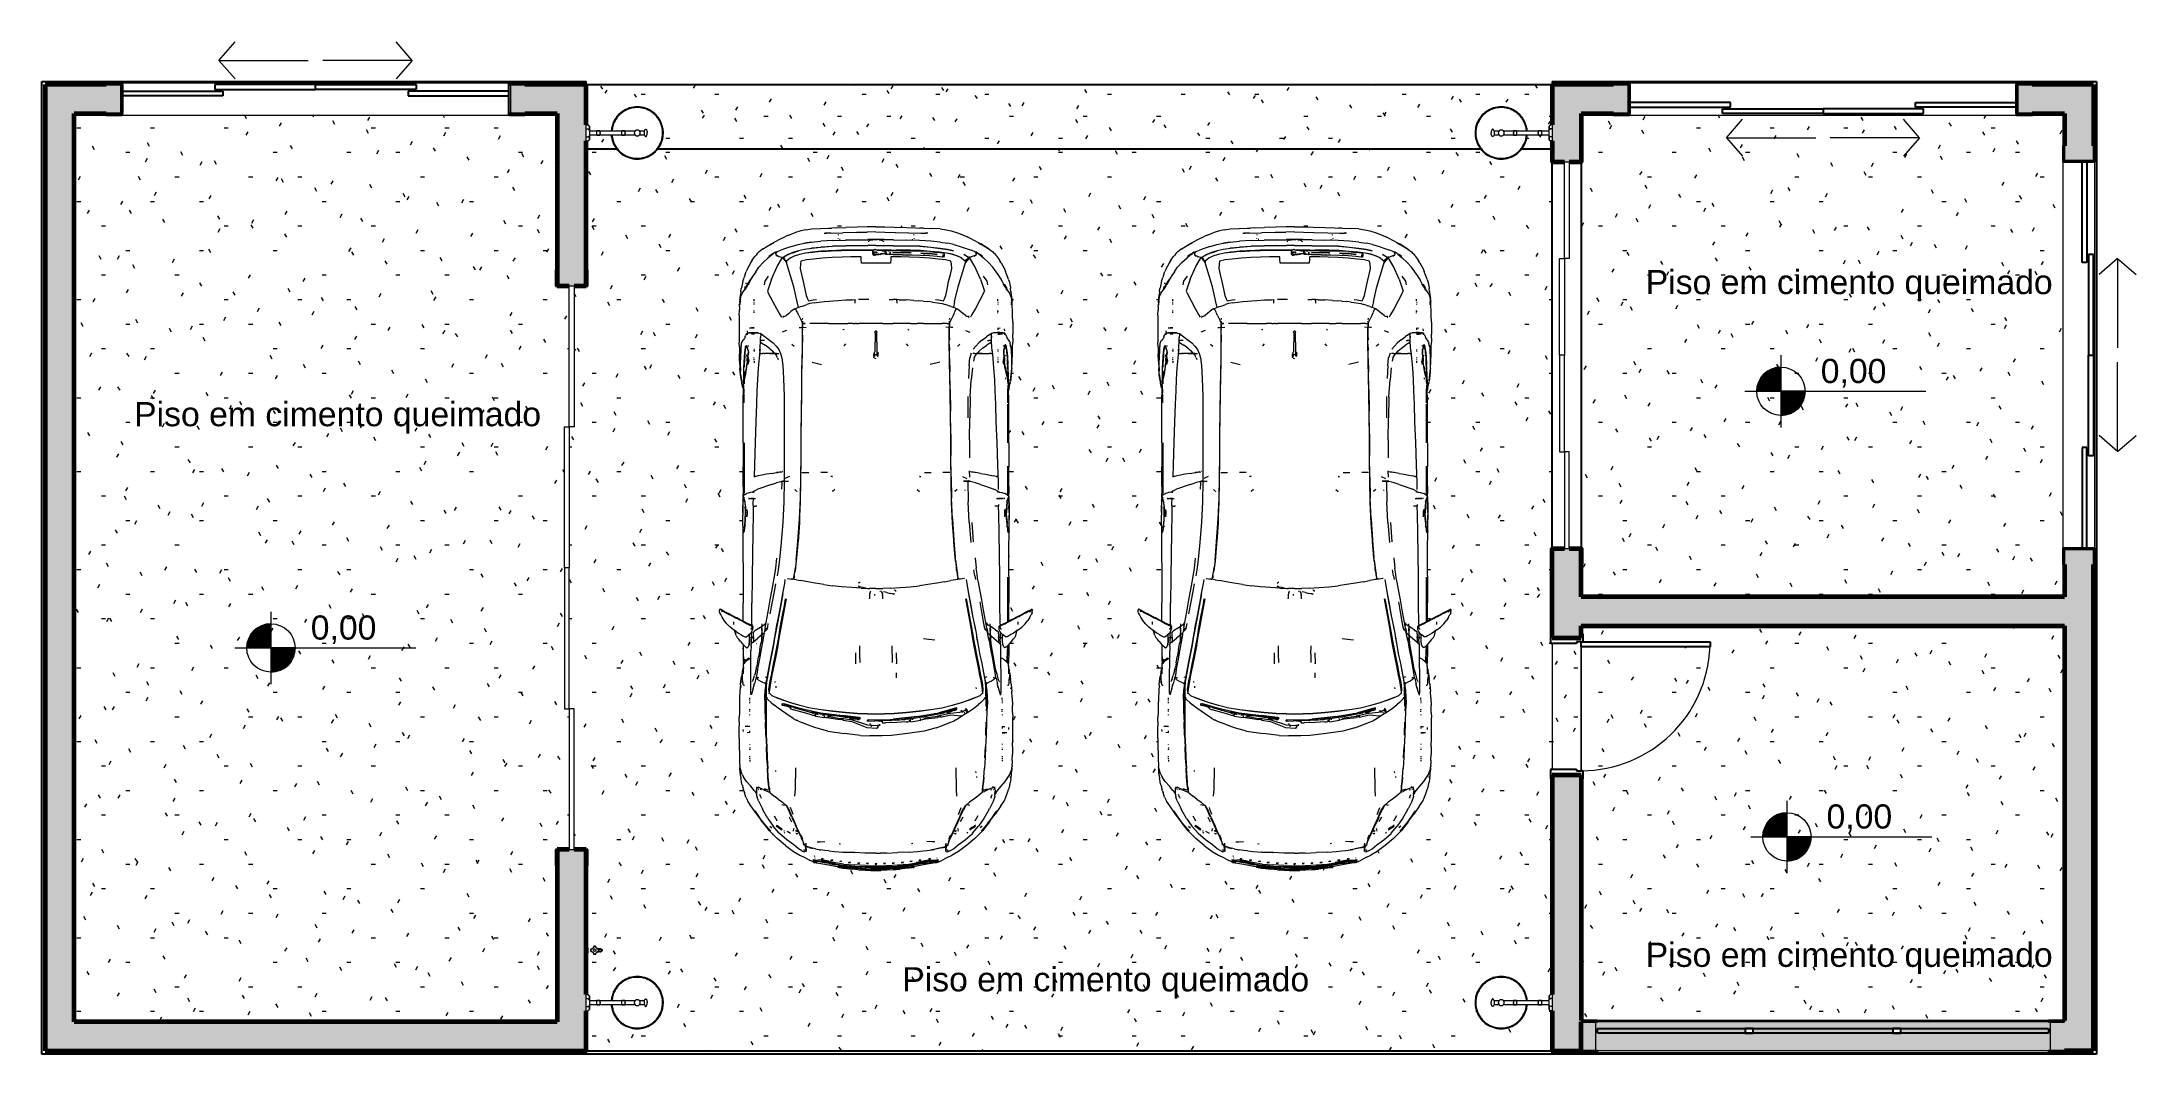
# Model space of a CAD drawing. Header units: millimetres. Extents: x -48985 to -29412, y -43090 to -3800.
# Drawn here: x -48985 to -35980, y -43090 to -36805 of the extents above.
import ezdxf

# ---------------------------------------------------------------- set-up
doc = ezdxf.new("R2010")
doc.units = ezdxf.units.MM
doc.linetypes.add('_Tracejado médio', pattern=[4, 3, -1])
for name, color, linetype, lineweight in [('A-AREA', 32, 'Continuous', 9), ('A-DOOR', 31, 'Continuous', 9), ('A-FLOR', 192, 'Continuous', 25), ('A-FLOR-PATT', 8, 'Continuous', 25), ('A-GLAZ', 151, 'Continuous', 9), ('A-WALL', 113, 'Continuous', 25), ('A-WALL-PATT', 111, 'Continuous', 25), ('E-LITE-EQPM', 33, 'Continuous', 9), ('G-ANNO-DIMS', 111, 'Continuous', 9), ('G-ANNO-TEXT', 231, 'Continuous', 9), ('G-IMPT', 8, 'Continuous', 9), ('P-SANR-FIXT', 6, 'Continuous', 9)]:
    doc.layers.add(name, color=color, linetype=linetype, lineweight=lineweight)
doc.styles.add('Arial', font='arial.ttf', dxfattribs={"height": 150})

msp = doc.modelspace()

# ---------------------------------------------------------------- texts
at = {"layer": 'G-ANNO-DIMS', "char_height": 150, "width": 488.48, "attachment_point": 1, "line_spacing_factor": 0.941778, "style": 'Arial'}
for insert in [(-37938, -38773), (-47315, -40366), (-37902, -41539)]:
    msp.add_mtext('0,00', dxfattribs=dict(at, insert=insert))
at = {"layer": 'G-ANNO-TEXT', "color": 7, "char_height": 150, "width": 3144.62, "attachment_point": 1, "style": 'Arial'}
for insert in [(-39025, -38221), (-48412, -39041), (-39025, -42398), (-43642, -42550)]:
    msp.add_mtext('Piso em cimento queimado', dxfattribs=dict(at, insert=insert))

# ---------------------------------------------------------------- blocks, each defined once
blk = doc.blocks.new('Porta correr 4 folhas oficina - 350 x 210-4288001-PAGINAÇÃO DE PISO GARAGEM')
at = {"layer": 'A-DOOR', "lineweight": 25}
for p, q in [((-1749, 100), (-1849, 100)), ((-1849, 100), (-1849, 90)), ((-1749, 15), (-1749, 100)), ((1849, 100), (1749, 100)), ((1749, 100), (1749, 15)), ((1849, 90), (1849, 100)), ((-1849, -90), (-1849, -100)), ((-1849, -100), (-1749, -100)), ((-1749, -100), (-1749, -15)), ((1749, -15), (1749, -100)), ((1749, -100), (1849, -100)), ((1849, -100), (1849, -90))]:
    blk.add_line(p, q, dxfattribs=at)
at = {"layer": 'A-DOOR'}
for p, q in [((-875, 15), (-1750, 15)), ((-1750, 15), (-1750, -15)), ((0, 45), (-875, 45)), ((-875, 45), (-875, 15)), ((-875, 15), (0, 15)), ((-875, -15), (-875, 15)), ((0, 15), (0, 45)), ((0, 45), (875, 45)), ((0, 15), (0, 45)), ((875, 15), (0, 15)), ((875, 45), (875, 15)), ((875, -15), (875, 15)), ((875, 15), (1750, 15)), ((1750, 15), (1750, -15)), ((-1750, -15), (-875, -15)), ((1750, -15), (875, -15))]:
    blk.add_line(p, q, dxfattribs=at)
blk = doc.blocks.new('Porta correr 4 folhas - 240x210-3837933-PAGINAÇÃO DE PISO GARAGEM')
at = {"layer": 'A-DOOR', "lineweight": 25}
for p, q in [((-1199, 100), (-1299, 100)), ((-1299, 100), (-1299, 90)), ((-1199, 15), (-1199, 100)), ((1299, 100), (1199, 100)), ((1199, 100), (1199, 15)), ((1299, 90), (1299, 100)), ((-1299, -90), (-1299, -100)), ((-1299, -100), (-1199, -100)), ((-1199, -100), (-1199, -15)), ((1199, -15), (1199, -100)), ((1199, -100), (1299, -100)), ((1299, -100), (1299, -90))]:
    blk.add_line(p, q, dxfattribs=at)
at = {"layer": 'A-DOOR'}
for p, q in [((-600, 15), (-1200, 15)), ((-1200, 15), (-1200, -15)), ((0, 45), (-600, 45)), ((-600, 45), (-600, 15)), ((-600, 15), (0, 15)), ((-600, -15), (-600, 15)), ((0, 15), (0, 45)), ((0, 45), (600, 45)), ((0, 15), (0, 45)), ((600, 15), (0, 15)), ((600, 45), (600, 15)), ((600, -15), (600, 15)), ((600, 15), (1200, 15)), ((1200, 15), (1200, -15)), ((-1200, -15), (-600, -15)), ((1200, -15), (600, -15))]:
    blk.add_line(p, q, dxfattribs=at)
blk = doc.blocks.new('CRT_POR_Abrir_1 Folha_Madeira - 80 x 210 cm-3907159-PAGINAÇÃO DE PISO GARAGEM')
at = {"layer": 'A-DOOR', "lineweight": 25}
for p, q in [((-400, 890), (-370, 890)), ((-400, 90), (-400, 890)), ((-370, 890), (-370, 90)), ((-450, 90), (-450, 100)), ((-450, 100), (-405, 100)), ((-370, 90), (-400, 90)), ((-400, 90), (-400, 60)), ((-400, 60), (-390, 60)), ((-390, 60), (-390, -95)), ((390, 60), (400, 60)), ((390, -95), (390, 60)), ((400, 60), (400, 95)), ((405, 100), (450, 100)), ((450, 100), (450, 90)), ((-450, -100), (-450, -90)), ((-395, -100), (-450, -100)), ((450, -100), (395, -100)), ((450, -90), (450, -100))]:
    blk.add_line(p, q, dxfattribs=at)
at = {"layer": 'A-DOOR'}
for p, q in [((-400, 90), (-400, 890)), ((-400, 90), (400, 90)), ((400, 90), (-370, 90)), ((-390, -90), (390, -90)), ((-390, -90), (390, -90))]:
    blk.add_line(p, q, dxfattribs=at)
blk.add_arc((-400, 90), 800, 0, 87.8453, dxfattribs=at)
at = {"layer": 'A-DOOR', "lineweight": 25}
for centre, start, end in [((-405, 95), 0, 90), ((405, 95), 90, 180), ((-395, -95), 270, 0), ((395, -95), 180, 270)]:
    blk.add_arc(centre, 5, start, end, dxfattribs=at)
blk = doc.blocks.new('CRT_JAN_Correr_Vidro e Madeira_4 Folhas - 240x90 cm-3838063-PAGINAÇÃO DE PISO GARAGEM')
at = {"layer": 'A-GLAZ', "lineweight": 25}
for p, q in [((-1212, 100), (-1308, 100)), ((-1308, 100), (-1308, 90)), ((-1308, 90), (-1208, 90)), ((-1208, 90), (-1208, -90)), ((-1207, -95), (-1207, 95)), ((1191, 95), (1191, -95)), ((1192, -90), (1192, 90)), ((1192, 90), (1292, 90)), ((1292, 100), (1196, 100)), ((1292, 90), (1292, 100)), ((-1308, -90), (-1308, -100)), ((-1208, -90), (-1308, -90)), ((-1308, -100), (-1212, -100)), ((-1208, -20), (-1208, -50)), ((-583, -20), (-1208, -20)), ((-1208, -50), (-583, -50)), ((-633, -90), (-633, -60)), ((-633, -60), (-8, -60)), ((-8, -90), (-633, -90)), ((-583, -50), (-583, -20)), ((-8, -60), (-8, -90)), ((617, -60), (-8, -60)), ((-8, -60), (-8, -90)), ((-8, -90), (617, -90)), ((567, -50), (567, -20)), ((567, -20), (1192, -20)), ((1192, -50), (567, -50)), ((617, -90), (617, -60)), ((1192, -20), (1192, -50)), ((1292, -90), (1192, -90)), ((1196, -100), (1292, -100)), ((1292, -100), (1292, -90))]:
    blk.add_line(p, q, dxfattribs=at)
at = {"layer": 'A-GLAZ'}
for p, q in [((-1218, -90), (-1218, 90)), ((1196, 100), (-1212, 100)), ((1202, 90), (1202, -90)), ((-1212, -100), (1196, -100)), ((-608, -240), (-508, -125)), ((592, -240), (492, -125)), ((-608, -240), (-508, -355)), ((-608, -240), (-53, -240)), ((592, -240), (37, -240)), ((592, -240), (492, -355))]:
    blk.add_line(p, q, dxfattribs=at)
at = {"layer": 'A-GLAZ', "lineweight": 25}
for centre, start, end in [((-1212, 95), 360, 90), ((1196, 95), 90, 180), ((-1212, -95), 270, 360), ((1196, -95), 180, 270)]:
    blk.add_arc(centre, 5, start, end, dxfattribs=at)
at = {"layer": 'A-GLAZ'}
for points, knots in [([(-1212, 100), (-1212, 100), (-1211, 100), (-1210, 100), (-1210, 99), (-1209, 99), (-1209, 99), (-1209, 99), (-1208, 98), (-1208, 98), (-1208, 98), (-1208, 97), (-1207, 96), (-1207, 95), (-1207, 95)], [0, 0, 0, 0, 0.166667, 0.25, 0.333333, 0.375, 0.416667, 0.5, 0.541667, 0.583333, 0.666667, 0.75, 0.833333, 1, 1, 1, 1]), ([(1196, 100), (1195, 100), (1195, 100), (1194, 100), (1193, 99), (1193, 99), (1193, 99), (1192, 99), (1192, 98), (1192, 98), (1191, 98), (1191, 97), (1191, 96), (1191, 95), (1191, 95)], [0, 0, 0, 0, 0.166667, 0.25, 0.333333, 0.375, 0.416667, 0.5, 0.541667, 0.583333, 0.666667, 0.75, 0.833333, 1, 1, 1, 1]), ([(-1207, -95), (-1207, -95), (-1207, -96), (-1208, -97), (-1208, -98), (-1208, -98), (-1208, -98), (-1209, -99), (-1209, -99), (-1210, -99), (-1210, -99), (-1210, -100), (-1211, -100), (-1212, -100), (-1212, -100)], [0, 0, 0, 0, 0.166667, 0.25, 0.333333, 0.416667, 0.458333, 0.5, 0.583333, 0.666667, 0.708333, 0.75, 0.833333, 1, 1, 1, 1]), ([(1191, -95), (1191, -95), (1191, -96), (1191, -97), (1191, -98), (1192, -98), (1192, -98), (1192, -99), (1193, -99), (1193, -99), (1194, -99), (1194, -100), (1195, -100), (1195, -100), (1196, -100)], [0, 0, 0, 0, 0.166667, 0.25, 0.333333, 0.416667, 0.458333, 0.5, 0.583333, 0.666667, 0.708333, 0.75, 0.833333, 1, 1, 1, 1])]:
    blk.add_open_spline(points, degree=3, knots=knots, dxfattribs=at)
blk = doc.blocks.new('CRT_JAN_Correr_Vidro e Madeira_4 Folhas - 240x90 cm-3838197-PAGINAÇÃO DE PISO GARAGEM')
at = {"layer": 'A-GLAZ', "lineweight": 25}
for p, q in [((-1212, 100), (-1308, 100)), ((-1308, 100), (-1308, 90)), ((-1308, 90), (-1208, 90)), ((-1208, 90), (-1208, -90)), ((-1207, -95), (-1207, 95)), ((1191, 95), (1191, -95)), ((1192, -90), (1192, 90)), ((1192, 90), (1292, 90)), ((1292, 100), (1196, 100)), ((1292, 90), (1292, 100)), ((-1308, -90), (-1308, -100)), ((-1208, -90), (-1308, -90)), ((-1308, -100), (-1212, -100)), ((-1208, -20), (-1208, -50)), ((-583, -20), (-1208, -20)), ((-1208, -50), (-583, -50)), ((-633, -90), (-633, -60)), ((-633, -60), (-8, -60)), ((-8, -90), (-633, -90)), ((-583, -50), (-583, -20)), ((-8, -60), (-8, -90)), ((617, -60), (-8, -60)), ((-8, -60), (-8, -90)), ((-8, -90), (617, -90)), ((567, -50), (567, -20)), ((567, -20), (1192, -20)), ((1192, -50), (567, -50)), ((617, -90), (617, -60)), ((1192, -20), (1192, -50)), ((1292, -90), (1192, -90)), ((1196, -100), (1292, -100)), ((1292, -100), (1292, -90))]:
    blk.add_line(p, q, dxfattribs=at)
at = {"layer": 'A-GLAZ'}
for p, q in [((-1218, -90), (-1218, 90)), ((1196, 100), (-1212, 100)), ((1202, 90), (1202, -90)), ((-1212, -100), (1196, -100)), ((-608, -240), (-508, -125)), ((592, -240), (492, -125)), ((-608, -240), (-508, -355)), ((-608, -240), (-53, -240)), ((592, -240), (37, -240)), ((592, -240), (492, -355))]:
    blk.add_line(p, q, dxfattribs=at)
at = {"layer": 'A-GLAZ', "lineweight": 25}
for centre, start, end in [((-1212, 95), 360, 90), ((1196, 95), 90, 180), ((-1212, -95), 270, 360), ((1196, -95), 180, 270)]:
    blk.add_arc(centre, 5, start, end, dxfattribs=at)
at = {"layer": 'A-GLAZ'}
for points, knots in [([(-1212, 100), (-1212, 100), (-1211, 100), (-1210, 100), (-1210, 99), (-1209, 99), (-1209, 99), (-1209, 99), (-1208, 98), (-1208, 98), (-1208, 98), (-1208, 97), (-1207, 96), (-1207, 95), (-1207, 95)], [0, 0, 0, 0, 0.166667, 0.25, 0.333333, 0.375, 0.416667, 0.5, 0.541667, 0.583333, 0.666667, 0.75, 0.833333, 1, 1, 1, 1]), ([(1196, 100), (1195, 100), (1195, 100), (1194, 100), (1193, 99), (1193, 99), (1193, 99), (1192, 99), (1192, 98), (1192, 98), (1191, 98), (1191, 97), (1191, 96), (1191, 95), (1191, 95)], [0, 0, 0, 0, 0.166667, 0.25, 0.333333, 0.375, 0.416667, 0.5, 0.541667, 0.583333, 0.666667, 0.75, 0.833333, 1, 1, 1, 1]), ([(-1207, -95), (-1207, -95), (-1207, -96), (-1208, -97), (-1208, -98), (-1208, -98), (-1208, -98), (-1209, -99), (-1209, -99), (-1210, -99), (-1210, -99), (-1210, -100), (-1211, -100), (-1212, -100), (-1212, -100)], [0, 0, 0, 0, 0.166667, 0.25, 0.333333, 0.416667, 0.458333, 0.5, 0.583333, 0.666667, 0.708333, 0.75, 0.833333, 1, 1, 1, 1]), ([(1191, -95), (1191, -95), (1191, -96), (1191, -97), (1191, -98), (1192, -98), (1192, -98), (1192, -99), (1193, -99), (1193, -99), (1194, -99), (1194, -100), (1195, -100), (1195, -100), (1196, -100)], [0, 0, 0, 0, 0.166667, 0.25, 0.333333, 0.416667, 0.458333, 0.5, 0.583333, 0.666667, 0.708333, 0.75, 0.833333, 1, 1, 1, 1])]:
    blk.add_open_spline(points, degree=3, knots=knots, dxfattribs=at)
blk = doc.blocks.new('CRT_Fiat Punto - Punto_dwg-985961-PAGINAÇÃO DE PISO GARAGEM')
at = {"layer": 'G-IMPT'}
for p, q in [((808.9, 180.9), (811.9, 182.4)), ((814.3, 183.3), (811.9, 182.4)), ((814.3, 183.3), (817.9, 184.7)), ((821.8, 186), (817.9, 184.7)), ((824.9, 186.7), (821.8, 186)), ((824.9, 186.7), (828.6, 187.2)), ((828.6, 187.2), (834, 187.5)), ((834, 187.5), (838.9, 187.7)), ((836.2, 184.6), (837.3, 184.6)), ((836.2, 184.6), (837.8, 184.5)), ((836.8, 184.5), (836.8, 184.7)), ((836.8, 184.7), (837.3, 184.6)), ((840.5, 184.6), (837.3, 184.6)), ((837.3, 184.6), (837.8, 184.5)), ((838.9, 187.7), (841.1, 187.7)), ((840.5, 184.6), (847.8, 184.8)), ((843.7, 187.8), (841.1, 187.7)), ((843.7, 187.8), (849.6, 188.1)), ((844.9, 181.2), (844.9, 181.4)), ((845, 183.6), (845.1, 183.6)), ((845.1, 183.6), (845.1, 183.7)), ((845.3, 181.5), (845.3, 181.4)), ((856.3, 185.1), (847.8, 184.8)), ((856.7, 188.3), (849.6, 188.1)), ((862.8, 185.3), (856.3, 185.1)), ((856.4, 185.1), (862.8, 185.3)), ((856.4, 185.1), (862.8, 185.3)), ((862.8, 188.5), (856.7, 188.3)), ((868.3, 188.6), (862.8, 188.5)), ((868.3, 185.4), (862.8, 185.3)), ((868.3, 188.6), (873.8, 188.5)), ((868.3, 185.4), (873.8, 185.3)), ((873.8, 188.5), (879.8, 188.3)), ((873.8, 185.3), (880.2, 185.1)), ((873.8, 185.3), (880.3, 185.1)), ((873.8, 185.3), (880.2, 185.1)), ((879.8, 188.3), (886.9, 188.1)), ((880.3, 185.1), (888.7, 184.8)), ((886.9, 188.1), (892.9, 187.8)), ((888.7, 184.8), (896.1, 184.6)), ((891.4, 181.5), (891.4, 181.4)), ((891.7, 183.6), (891.6, 183.7)), ((891.7, 183.6), (891.8, 183.6)), ((891.9, 181.4), (891.9, 181.2)), ((892.9, 187.8), (895.4, 187.7)), ((897.6, 187.7), (895.4, 187.7)), ((896.1, 184.6), (899.2, 184.6)), ((897.6, 187.7), (902.6, 187.5)), ((900.4, 184.6), (898.8, 184.5)), ((898.8, 184.5), (899.2, 184.6)), ((899.8, 184.7), (899.2, 184.6)), ((900.4, 184.6), (899.2, 184.6)), ((899.8, 184.5), (899.8, 184.7)), ((908, 187.2), (902.6, 187.5)), ((908, 187.2), (911.6, 186.7)), ((911.6, 186.7), (914.8, 186)), ((914.8, 186), (918.7, 184.7)), ((918.7, 184.7), (922.3, 183.3)), ((922.3, 183.3), (924.7, 182.4)), ((927.6, 180.9), (924.7, 182.4)), ((791, 166.3), (792.3, 168.5)), ((792.3, 168.5), (791.6, 167.3)), ((791.7, 167.5), (792.3, 168.5)), ((792.3, 168.5), (792.9, 169.3)), ((792.9, 169.3), (793.4, 170.1)), ((793.4, 170.1), (794.2, 171)), ((795, 172), (794.2, 171)), ((795, 172), (796, 173)), ((796.1, 173.1), (796, 173)), ((798.2, 174.7), (796.1, 173.1)), ((798.2, 174.7), (803.6, 177.9)), ((798.2, 174.7), (801.1, 176.4)), ((799.5, 175.4), (798.2, 174.7)), ((798.6, 166.4), (801.8, 169.4)), ((805, 178.5), (801.1, 176.4)), ((804.5, 171.7), (801.8, 169.4)), ((805, 178.5), (802.9, 177.3)), ((803.6, 177.9), (808.9, 180.9)), ((804.5, 171.7), (805.7, 172.7)), ((806, 172.9), (805.7, 172.7)), ((806.2, 173), (806, 172.9)), ((806.2, 173), (806.5, 172.7)), ((806.6, 172.9), (806.4, 172.8)), ((806.4, 172.7), (806.4, 172.8)), ((806.4, 172.8), (806.6, 172.5)), ((806.4, 172.8), (806.8, 172.4)), ((806.4, 172.7), (806.4, 172.5)), ((806.4, 172.3), (806.4, 172.5)), ((806.4, 172.3), (806.4, 172.1)), ((806.4, 171.9), (806.4, 172.1)), ((806.4, 171.9), (806.5, 171.5)), ((806.6, 171), (806.4, 171.1)), ((806.4, 171.1), (806.7, 170.9)), ((806.5, 172.7), (806.8, 172.4)), ((806.5, 172.7), (806.5, 172.7)), ((806.6, 171.3), (806.5, 171.5)), ((807.5, 173.2), (806.6, 172.9)), ((806.6, 171.3), (806.6, 171.1)), ((806.6, 171.1), (807, 170.7)), ((807.3, 170.7), (806.6, 171)), ((806.7, 172.9), (807.5, 173.1)), ((806.7, 172.9), (807.1, 173)), ((806.7, 170.9), (807.5, 170.2)), ((807, 170.7), (807.5, 170.3)), ((807.1, 173), (807.5, 173.1)), ((807.2, 164.1), (810.5, 169.5)), ((807.3, 170.7), (808.6, 170.1)), ((807.5, 173.2), (809.5, 174)), ((808.1, 170.2), (808.6, 170.1)), ((808.1, 170.2), (809.3, 169.9)), ((809.3, 169.9), (810.3, 169.7)), ((812.5, 175.1), (809.5, 174)), ((810.3, 169.7), (810.7, 169.4)), ((810.5, 169.5), (810.8, 169.2)), ((810.7, 169.4), (811.6, 168.6)), ((810.8, 169.2), (813, 166.5)), ((811.6, 168.6), (812.8, 167.6)), ((816.2, 176.4), (812.5, 175.1)), ((814, 168.2), (813.3, 167.5)), ((815.4, 169.3), (814, 168.2)), ((814.1, 171.4), (814.2, 171.4)), ((815.4, 169.3), (818, 170.5)), ((816.2, 176.4), (820.2, 177.6)), ((816.9, 172.6), (820.4, 173.7)), ((818, 170.5), (821.2, 171.7)), ((820.2, 177.6), (824.1, 178.5)), ((821.2, 171.7), (824.7, 172.4)), ((824.1, 178.5), (828.5, 179.1)), ((824.1, 178.5), (828.5, 179.1)), ((828.5, 179.1), (824.1, 178.5)), ((824.7, 172.4), (828.9, 172.9)), ((828.5, 179.1), (834.3, 179.6)), ((841.4, 180), (834.3, 179.6)), ((834.5, 173.4), (840.8, 173.8)), ((840.8, 173.8), (847, 174)), ((841.4, 180), (849.5, 180.2)), ((846.2, 180.7), (845.7, 180.7)), ((852.4, 174.1), (847, 174)), ((849.5, 180.2), (857.3, 180.4)), ((857.3, 180.4), (849.5, 180.2)), ((849.5, 180.2), (857.3, 180.4)), ((852.4, 174.1), (855.8, 174.1)), ((857.3, 180.4), (863.3, 180.6)), ((857.3, 180.4), (863.3, 180.5)), ((857.3, 180.4), (863.3, 180.5)), ((868.3, 180.6), (863.3, 180.6)), ((863.7, 179.7), (863.6, 179.5)), ((863.6, 179.5), (863.6, 179.3)), ((863.7, 179.7), (863.9, 179.9)), ((864.1, 180), (863.9, 179.9)), ((864.1, 180), (864.5, 180.2)), ((864.9, 180.3), (864.5, 180.2)), ((864.9, 180.3), (865.5, 180.4)), ((865.5, 180.4), (866.3, 180.5)), ((866.2, 171.4), (866.3, 171.6)), ((866.3, 180.5), (867.3, 180.6)), ((866.3, 173.4), (866.3, 173.1)), ((866.3, 172.9), (866.3, 173.1)), ((866.3, 172.5), (866.3, 172.9)), ((866.3, 172.7), (866.3, 172.6)), ((866.4, 172.1), (866.3, 172)), ((866.3, 171.8), (866.3, 172)), ((866.3, 171.8), (866.3, 171.6)), ((866.5, 171.3), (866.3, 171.5)), ((866.5, 171.3), (866.5, 171.4)), ((866.9, 172.6), (867, 172.7)), ((867.1, 172.8), (867, 172.7)), ((867, 172.7), (867.1, 172.8)), ((867, 172.3), (867.1, 172.5)), ((867.1, 172.8), (867.3, 172.9)), ((867.1, 172.5), (867.1, 172.6)), ((867.1, 172.6), (867.1, 172.4)), ((867.1, 172.4), (867.1, 172.5)), ((867.2, 174.3), (867.3, 174.3)), ((867.5, 180.6), (867.3, 180.6)), ((867.4, 173), (867.3, 172.9)), ((867.3, 172.6), (867.5, 172.6)), ((867.7, 171.4), (867.3, 171.4)), ((867.4, 173), (867.6, 173.1)), ((867.5, 180.6), (868.3, 180.6)), ((867.6, 173.1), (867.8, 173.1)), ((867.6, 172.8), (868, 172.8)), ((868, 174.4), (868.5, 174.3)), ((868, 172.8), (868.4, 172.8)), ((873.3, 180.6), (868.3, 180.6)), ((868.3, 180.6), (869.1, 180.6)), ((868.3, 173.1), (868.5, 173.1)), ((868.4, 172.8), (868.8, 172.7)), ((868.5, 174.3), (868.6, 174.3)), ((868.5, 173.1), (868.7, 173)), ((868.6, 174.3), (868.8, 174.2)), ((868.7, 173), (868.8, 172.9)), ((868.9, 174.2), (868.8, 174.2)), ((868.9, 172.8), (868.8, 172.9)), ((868.9, 174.2), (869.2, 174.1)), ((869, 172.7), (868.9, 172.8)), ((869, 172.7), (868.9, 172.8)), ((868.9, 172.6), (868.9, 172.4)), ((868.9, 172.6), (868.9, 172.5)), ((869, 172.2), (868.9, 172.5)), ((868.9, 172.5), (868.9, 172.4)), ((869, 171.5), (870, 171.5)), ((869.1, 180.6), (869.3, 180.6)), ((869.1, 174.1), (869.2, 174.1)), ((869.1, 174.1), (870, 174.1)), ((873.3, 174.1), (869.2, 174.1)), ((870.2, 180.5), (869.3, 180.6)), ((869.7, 172), (869.7, 171.7)), ((869.7, 171.7), (869.7, 171.5)), ((869.7, 171.3), (869.7, 171.5)), ((870.9, 174), (870, 174.1)), ((870.2, 180.5), (871, 180.4)), ((870.8, 171.5), (871.4, 171.7)), ((870.9, 174), (871.5, 173.9)), ((871.6, 180.3), (871, 180.4)), ((872.1, 173.6), (871.5, 173.9)), ((871.6, 180.3), (872, 180.2)), ((872, 180.2), (872.4, 180)), ((872.1, 173.6), (873.1, 173.6)), ((872.4, 180), (872.7, 179.9)), ((872.8, 179.7), (872.7, 179.9)), ((872.8, 179.7), (872.9, 179.5)), ((872.9, 179.5), (872.9, 179.3)), ((873.9, 171.8), (873, 171.8)), ((873.9, 173.6), (873.1, 173.6)), ((879.2, 180.4), (873.3, 180.6)), ((879.2, 180.4), (873.3, 180.5)), ((879.2, 180.4), (873.3, 180.5)), ((873.3, 174.1), (877.7, 174.1)), ((873.8, 172.3), (873.9, 172.7)), ((873.8, 172.3), (873.9, 172.1)), ((874.1, 173.6), (873.9, 173.6)), ((873.9, 173.4), (874, 173.5)), ((873.9, 173.4), (873.9, 172.7)), ((873.9, 173.4), (873.9, 172.8)), ((873.9, 173.4), (873.9, 173.3)), ((873.9, 173.1), (873.9, 173.3)), ((873.9, 172.7), (873.9, 173.1)), ((873.9, 173), (873.9, 173.1)), ((873.9, 172.8), (873.9, 173.1)), ((873.9, 172.8), (873.9, 173)), ((873.9, 172.7), (873.9, 172.8)), ((873.9, 172.5), (873.9, 172.4)), ((873.9, 172), (873.9, 172.1)), ((873.9, 172), (874, 171.9)), ((874.3, 171.8), (873.9, 171.8)), ((874, 173.5), (874.2, 173.7)), ((874.2, 171.7), (874, 171.9)), ((874.2, 173.7), (874.5, 173.8)), ((874.4, 172.8), (874.2, 172.9)), ((874.2, 172.9), (874.7, 172.8)), ((874.2, 171.7), (874.6, 171.6)), ((874.4, 172.5), (874.3, 172.6)), ((874.3, 171.9), (874.4, 172.2)), ((874.3, 171.9), (874.3, 171.8)), ((874.4, 172.8), (874.7, 172.8)), ((874.4, 172.6), (874.5, 172.6)), ((874.4, 172.5), (874.4, 172.2)), ((874.7, 173.8), (874.5, 173.8)), ((874.6, 171.6), (875.1, 171.6)), ((874.7, 173.8), (875.1, 173.8)), ((875.6, 173.7), (875.1, 173.8)), ((875.1, 171.6), (875.6, 171.6)), ((875.6, 173.7), (875.7, 173.7)), ((875.9, 171.6), (875.7, 171.6)), ((876.4, 171.5), (875.9, 171.6)), ((876.9, 173.8), (876.4, 173.8)), ((876.8, 171.5), (876.4, 171.5)), ((877, 171.4), (876.8, 171.5)), ((876.9, 173.8), (877.1, 173.8)), ((876.9, 171.5), (877, 171.5)), ((877.1, 172.9), (877, 172.7)), ((877, 172.5), (877, 172.7)), ((877.1, 172.2), (877, 172.7)), ((877.1, 172.2), (877, 172.7)), ((877, 172.5), (877, 172.7)), ((877, 172.5), (877, 172.7)), ((877, 172.7), (877.1, 172.4)), ((877, 172), (877, 172.5)), ((877, 172), (877, 172.5)), ((877, 172), (877, 172.5)), ((877, 172), (877.1, 172.2)), ((877, 172), (877.1, 172.2)), ((877, 172), (877.1, 171.8)), ((877, 172), (877.1, 171.8)), ((877, 171.3), (877, 171.5)), ((877, 171.3), (877, 171.5)), ((877, 171.3), (877, 171.5)), ((878.7, 171.4), (877, 171.4)), ((877, 171.3), (877.1, 171.4)), ((877, 171.3), (877.1, 171.4)), ((877, 171.3), (877.1, 171.2)), ((877, 171.3), (877.1, 171.2)), ((877.1, 173.8), (878.7, 173.8)), ((877.1, 172.7), (877.1, 172.9)), ((877.1, 171.8), (877.1, 172.2)), ((877.1, 171.4), (877.1, 171.8)), ((877.1, 171.2), (877.1, 171.4)), ((877.7, 174.1), (880.8, 174.1)), ((878.4, 171.3), (878.4, 171.4)), ((878.4, 171.3), (878.4, 171.4)), ((878.7, 171.4), (883.6, 171.4)), ((879.2, 180.4), (887, 180.2)), ((879.2, 180.4), (887, 180.2)), ((879.2, 180.4), (887, 180.2)), ((884.2, 174.1), (880.8, 174.1)), ((884.6, 171.2), (881.6, 171.2)), ((883.6, 171.4), (889.9, 171.3)), ((889.5, 174), (884.2, 174.1)), ((884.6, 171.3), (885.4, 171.3)), ((884.6, 171.3), (885.4, 171.3)), ((884.6, 171.2), (884.6, 171.2)), ((884.6, 171.2), (884.6, 171.2)), ((884.6, 171.2), (887.5, 171.1)), ((885.3, 172.5), (886.4, 172.6)), ((885.3, 172.5), (886.4, 172.6)), ((895.2, 180), (887, 180.2)), ((890.6, 171.1), (887.5, 171.2)), ((887.5, 171.2), (887.5, 171.1)), ((887.5, 171.2), (887.5, 171.1)), ((890.6, 171.1), (887.5, 171.1)), ((889.1, 172.5), (889.3, 172.5)), ((889.1, 172.5), (889.3, 172.5)), ((895.8, 173.8), (889.5, 174)), ((889.9, 171.3), (895.9, 171.1)), ((890.1, 173.7), (896.2, 173.5)), ((890.6, 180.7), (891.1, 180.7)), ((890.6, 171.2), (894.7, 171.1)), ((890.6, 171.2), (894.7, 171.1)), ((902.2, 179.6), (895.2, 180)), ((901.6, 173.2), (896.2, 173.5)), ((898.4, 170.9), (897.7, 171)), ((898.4, 170.9), (897.7, 171)), ((898.3, 170.9), (898.4, 170.9)), ((898.3, 170.9), (898.4, 170.9)), ((900.6, 172), (900.6, 171.9)), ((900.6, 172), (900.6, 171.9)), ((901.1, 172), (901.5, 171.9)), ((901.1, 172), (901.5, 171.9)), ((901.6, 173.2), (906.3, 172.7)), ((908, 179.1), (902.2, 179.6)), ((905.7, 171.6), (905.6, 171.6)), ((905.7, 171.6), (905.6, 171.6)), ((906.2, 171.4), (905.6, 171.6)), ((906.2, 171.4), (905.6, 171.6)), ((909.4, 172.3), (906.3, 172.7)), ((908, 179.1), (912.5, 178.5)), ((908, 179.1), (912.5, 178.5)), ((908, 179.1), (912.5, 178.5)), ((910.4, 169.8), (909.3, 169.9)), ((910.5, 172.1), (909.4, 172.3)), ((909.7, 169.8), (909.6, 169.7)), ((909.7, 169.8), (909.6, 169.7)), ((909.8, 170.8), (909.7, 170.6)), ((909.8, 170.8), (909.7, 170.6)), ((909.7, 170.2), (909.7, 170.6)), ((909.7, 169.6), (909.7, 169.8)), ((909.7, 169.6), (909.7, 169.8)), ((909.7, 169.6), (909.7, 169.8)), ((909.8, 171), (910, 171)), ((909.8, 170.8), (909.8, 171)), ((909.8, 170.8), (909.8, 171)), ((909.8, 170.3), (909.8, 170.8)), ((909.8, 170.3), (909.8, 170.8)), ((910.4, 171), (910.4, 170.8)), ((910.5, 170.7), (910.4, 170.3)), ((910.4, 169.9), (910.4, 170.3)), ((910.4, 169.8), (910.4, 169.9)), ((910.5, 171.9), (910.5, 172.1)), ((910.5, 171.9), (910.5, 171.6)), ((910.5, 171.6), (910.5, 171.3)), ((910.5, 171.1), (910.5, 171.5)), ((910.5, 171.5), (910.5, 170.9)), ((910.5, 170.9), (910.5, 171.3)), ((910.5, 171.1), (910.5, 170.9)), ((910.5, 171), (910.5, 170.8)), ((910.5, 170.7), (910.5, 170.9)), ((916.4, 177.6), (912.5, 178.5)), ((916.4, 177.6), (920.4, 176.4)), ((920.4, 176.4), (924.1, 175.1)), ((921.1, 169.3), (922.6, 168.2)), ((922.6, 168.2), (923.3, 167.5)), ((922.8, 171.3), (922.9, 171.3)), ((925.8, 169.2), (923.6, 166.5)), ((923.8, 167.6), (925, 168.6)), ((924.1, 175.1), (927.1, 174)), ((925.9, 169.4), (925, 168.6)), ((926, 169.5), (925.8, 169.2)), ((925.9, 169.4), (926.3, 169.7)), ((929.4, 164.1), (926, 169.5)), ((926.3, 169.7), (927.2, 170)), ((929.1, 173.2), (927.1, 174)), ((928.4, 170.3), (927.2, 170)), ((927.6, 180.9), (933, 177.9)), ((929.3, 170.7), (928.4, 170.3)), ((929.8, 170.9), (929, 170.2)), ((929.6, 170.7), (929, 170.3)), ((930, 172.9), (929.1, 173.2)), ((929.8, 172.9), (929.1, 173.1)), ((929.5, 173), (929.1, 173.1)), ((929.3, 170.7), (930, 171)), ((929.8, 172.9), (929.5, 173)), ((930, 171.1), (929.6, 170.7)), ((930, 172.7), (929.8, 172.9)), ((929.8, 172.9), (930, 172.7)), ((930.2, 172.8), (929.8, 172.4)), ((929.8, 170.9), (930.2, 171.1)), ((930.2, 172.8), (929.9, 172.5)), ((930, 172.7), (930.4, 173)), ((930, 172.9), (930.2, 172.8)), ((930, 172.7), (930, 172.7)), ((930, 171.3), (930.1, 171.5)), ((930, 171.3), (930, 171.1)), ((930, 171), (930.2, 171.1)), ((930.2, 171.9), (930.1, 171.5)), ((930.2, 172.7), (930.2, 172.8)), ((930.2, 172.7), (930.2, 172.5)), ((930.2, 172.3), (930.2, 172.5)), ((930.2, 172.3), (930.2, 172.1)), ((930.2, 171.9), (930.2, 172.1)), ((930.6, 172.9), (930.9, 172.7)), ((930.9, 172.7), (932.1, 171.7)), ((935.4, 176.4), (931.6, 178.5)), ((931.6, 178.5), (933.7, 177.3)), ((932.1, 171.7), (934.8, 169.4)), ((938.3, 174.7), (933, 177.9)), ((933.9, 170.4), (933.9, 170.5)), ((937.9, 166.4), (934.8, 169.4)), ((935.4, 176.4), (938.3, 174.7)), ((937, 175.4), (938.3, 174.7)), ((938.3, 174.7), (940.5, 173.1)), ((940.5, 173.1), (940.6, 173)), ((941.5, 172), (940.6, 173)), ((941.5, 172), (942.4, 171)), ((943.1, 170.1), (942.4, 171)), ((943.7, 169.3), (943.1, 170.1)), ((944.3, 168.5), (943.7, 169.3)), ((945.6, 166.3), (944.3, 168.5)), ((944.9, 167.5), (944.3, 168.5)), ((945, 167.3), (944.3, 168.5)), ((786.1, 155), (786.2, 155.5)), ((786.2, 155.5), (786.4, 156)), ((786.4, 156), (786.8, 157.2)), ((787.5, 159.3), (786.8, 157.2)), ((787.5, 159.3), (788.2, 161)), ((789, 162.6), (788.2, 161)), ((789, 162.6), (790, 164.5)), ((790, 164.5), (791, 166.3)), ((791, 166.3), (791.7, 167.5)), ((791, 166.3), (791.6, 167.3)), ((792.4, 158.4), (791.3, 156.5)), ((791.3, 156.5), (791.3, 156.5)), ((794, 160.7), (792.4, 158.4)), ((794, 160.7), (796, 163.5)), ((798.6, 166.4), (796, 163.5)), ((803.7, 156.2), (801.2, 148.8)), ((803.7, 156.2), (807.2, 164.1)), ((813, 167.4), (812.8, 167.6)), ((813, 166.8), (813.3, 167.5)), ((813, 166.5), (813, 166.8)), ((813, 166.5), (813, 165.9)), ((813.5, 165), (813, 166.5)), ((817.5, 151.4), (813.5, 165)), ((919.1, 151.4), (923.1, 165)), ((923.1, 165), (923.6, 166.5)), ((923.3, 167.5), (923.5, 166.8)), ((923.8, 167.6), (923.5, 167.3)), ((923.5, 166.5), (923.5, 166.8)), ((923.5, 165.9), (923.5, 166.5)), ((932.8, 156.2), (929.4, 164.1)), ((932.8, 156.2), (935.3, 148.8)), ((940.5, 163.5), (937.9, 166.4)), ((942.5, 160.7), (940.5, 163.5)), ((944.1, 158.5), (942.5, 160.7)), ((945.3, 156.5), (944.1, 158.5)), ((945.6, 166.3), (944.9, 167.5)), ((945.6, 166.3), (945, 167.3)), ((945.6, 166.3), (946.6, 164.5)), ((946.6, 164.5), (947.6, 162.6)), ((947.6, 162.6), (948.4, 161)), ((949, 159.3), (948.4, 161)), ((949.8, 157.2), (949, 159.3)), ((950.2, 156), (949.8, 157.2)), ((950.2, 156), (950.4, 155.5)), ((950.5, 155), (950.4, 155.5)), ((784.2, 143.5), (784.4, 144.1)), ((784.2, 143.5), (784.2, 143.2)), ((784.2, 143.2), (784.2, 142.5)), ((784.2, 141.7), (784.2, 142.5)), ((784.4, 144.2), (784.3, 143.8)), ((784.3, 143.6), (784.3, 143.8)), ((784.3, 143.1), (784.4, 141.7)), ((784.4, 144.1), (784.9, 145.7)), ((784.4, 144.2), (784.6, 145.3)), ((784.4, 141.2), (784.5, 143.7)), ((784.5, 144.5), (784.7, 146.5)), ((784.8, 146.4), (784.5, 143.7)), ((784.5, 144.5), (784.5, 142.6)), ((784.5, 142.6), (784.5, 142.1)), ((784.8, 146.9), (784.6, 145.3)), ((784.9, 148.6), (784.7, 146.5)), ((784.8, 146.4), (784.8, 146.9)), ((784.9, 148.6), (785.1, 150.4)), ((785.9, 147.8), (784.9, 145.7)), ((785.2, 150.8), (785.1, 150.4)), ((785.4, 151.8), (785.2, 150.8)), ((786.1, 155), (785.4, 151.8)), ((785.8, 153.9), (785.4, 151.8)), ((785.6, 152.8), (785.4, 151.8)), ((786.1, 155), (785.6, 152.8)), ((785.9, 147.8), (785.7, 147.5)), ((786.1, 155), (785.8, 153.9)), ((785.9, 147.8), (787.4, 150.1)), ((788.8, 152), (787.4, 150.1)), ((787.5, 150.9), (787.4, 150.2)), ((787.4, 150.4), (787.4, 150.1)), ((787.4, 150.2), (787.4, 150)), ((787.5, 150.9), (787.6, 151.6)), ((788.1, 153.2), (788.2, 153.9)), ((788.8, 152), (789.4, 152.8)), ((789.8, 153.5), (789.4, 152.8)), ((793, 143.2), (793, 143.8)), ((793, 142.8), (793, 143.4)), ((801.2, 148.8), (801.8, 147.6)), ((801.8, 147.6), (806.8, 138)), ((819.7, 142.2), (817.5, 151.4)), ((836.3, 142.3), (839.2, 142.6)), ((839.2, 142.6), (841.8, 142.9)), ((841.8, 142.9), (845, 143.1)), ((845, 143.1), (849.7, 143.4)), ((849.7, 143.4), (853.9, 143.5)), ((853.9, 143.5), (855.4, 143.6)), ((855.4, 143.4), (855.4, 143.2)), ((855.4, 142.9), (855.4, 143.2)), ((855.4, 142.2), (855.4, 142.9)), ((860.2, 143.7), (857.6, 143.6)), ((863.9, 143.7), (860.2, 143.7)), ((876.4, 143.7), (879, 143.6)), ((880.5, 143.6), (879, 143.6)), ((881.2, 143.6), (880.5, 143.6)), ((882.7, 143.5), (881.2, 143.6)), ((881.2, 143.4), (881.2, 143.2)), ((881.2, 142.9), (881.2, 143.2)), ((881.2, 142.9), (881.2, 142.2)), ((882.7, 143.5), (886.9, 143.4)), ((891.6, 143.1), (886.9, 143.4)), ((891.6, 143.1), (894.8, 142.9)), ((897.4, 142.6), (894.8, 142.9)), ((897.4, 142.6), (900.3, 142.3)), ((916.9, 142.2), (919.1, 151.4)), ((934.8, 147.6), (929.8, 138)), ((934.8, 147.6), (935.3, 148.8)), ((943.6, 143.3), (943.6, 143.8)), ((943.6, 142.8), (943.6, 143.4)), ((946.8, 153.5), (947.1, 152.9)), ((947.7, 152), (947.1, 152.9)), ((949.1, 150.1), (947.7, 152)), ((949, 149.4), (949.2, 150.2)), ((950.7, 147.8), (949.1, 150.1)), ((949.2, 150.2), (949.2, 150)), ((950.5, 155), (950.7, 153.9)), ((950.5, 155), (951, 152.8)), ((950.5, 155), (951.2, 151.8)), ((950.7, 153.9), (951.2, 151.8)), ((950.7, 147.8), (950.8, 147.6)), ((951.7, 145.6), (950.7, 147.8)), ((951, 152.8), (951.2, 151.8)), ((951.2, 151.8), (951.4, 150.8)), ((951.4, 150.8), (951.4, 150.4)), ((951.6, 148.6), (951.4, 150.4)), ((951.6, 148.6), (951.9, 146.5)), ((952.2, 144.1), (951.7, 145.6)), ((951.8, 146.9), (951.8, 146.4)), ((951.8, 146.9), (952, 145.3)), ((951.8, 146.4), (952.1, 143.7)), ((952, 144.5), (951.9, 146.5)), ((952, 145.3), (952.2, 144.2)), ((952, 144.5), (952.1, 144)), ((952, 144.5), (952.1, 142.6)), ((952, 144.5), (952.1, 142.1)), ((952.1, 144), (952.1, 142.1)), ((952.1, 143.7), (952.1, 141.2)), ((952.1, 142.6), (952.1, 142.1)), ((952.2, 144.2), (952.2, 143.8)), ((952.3, 143.5), (952.2, 144.1)), ((952.3, 143.5), (952.2, 143.8)), ((952.2, 143.1), (952.2, 142.1)), ((952.3, 143.2), (952.3, 143.5)), ((952.3, 143.2), (952.4, 142.5)), ((952.4, 141.7), (952.4, 142.5)), ((783.8, 134), (783.9, 137.2)), ((783.8, 134), (783.8, 129.7)), ((783.8, 129.7), (783.8, 125.3)), ((784, 139.3), (783.9, 137.2)), ((784, 139.3), (784.1, 140.7)), ((784.2, 141.7), (784.1, 140.7)), ((784.4, 141.2), (784.5, 142.1)), ((784.4, 140.4), (784.4, 141.7)), ((793, 141.7), (793, 142.2)), ((793, 140.5), (793, 141.1)), ((793, 136.5), (793, 136.8)), ((793, 136.2), (793, 136.5)), ((793, 135.4), (793, 135.7)), ((806.8, 138), (809, 134.3)), ((809, 134.3), (810, 132.7)), ((811.2, 133.2), (810.7, 133.1)), ((810.7, 133.1), (811.2, 133.1)), ((810.7, 132.4), (810.9, 132.5)), ((811.2, 133.2), (812, 133.3)), ((812.3, 133.4), (812, 133.3)), ((812.7, 133.5), (812.4, 133.4)), ((812.7, 133.5), (813, 133.7)), ((814.4, 134.9), (813.1, 133.8)), ((815.8, 136.3), (814.4, 134.9)), ((817.2, 137.3), (815.8, 136.3)), ((818.1, 137.8), (817.2, 137.3)), ((818.1, 137.8), (818.2, 137.8)), ((818.2, 137.8), (818.6, 137.9)), ((818.8, 137.8), (818.6, 137.9)), ((818.8, 137.8), (819.1, 138.2)), ((819.3, 136.7), (818.8, 137.8)), ((819.1, 138.2), (820.2, 138.7)), ((820, 135.3), (819.3, 136.7)), ((820.4, 138.7), (819.7, 142.2)), ((820.7, 133.8), (820.1, 135.1)), ((820.2, 138.7), (821.7, 139.2)), ((820.7, 133.8), (822.1, 130.8)), ((821.7, 139.2), (823, 139.6)), ((822.1, 130.8), (822.7, 129.4)), ((822.8, 129.4), (822.7, 129.7)), ((822.7, 129.7), (822.9, 128.4)), ((823, 129), (822.7, 129.4)), ((822.9, 132.1), (822.8, 131.2)), ((822.8, 131.2), (822.8, 131.5)), ((823, 139.6), (824.2, 140)), ((823, 127.4), (823.1, 130.3)), ((824.2, 140), (825.5, 140.6)), ((827.4, 141.1), (825.5, 140.6)), ((830.1, 141.5), (827.4, 141.1)), ((830.1, 141.5), (833.2, 141.9)), ((833.2, 141.9), (836.3, 142.3)), ((855.4, 141.3), (855.4, 142.2)), ((881.2, 142.2), (881.2, 141.3)), ((903.3, 141.9), (900.3, 142.3)), ((903.3, 141.9), (906.4, 141.5)), ((906.4, 141.5), (909.2, 141.1)), ((909.2, 141.1), (911, 140.6)), ((912.4, 140.1), (911, 140.6)), ((912.4, 140.1), (913.6, 139.7)), ((913.5, 130.3), (913.6, 127.4)), ((914.8, 139.3), (913.6, 139.7)), ((913.6, 129), (913.8, 129.4)), ((913.7, 132.1), (913.8, 131.2)), ((913.8, 129.7), (913.7, 128.4)), ((913.8, 131.2), (913.8, 131.5)), ((914.5, 130.8), (913.8, 129.4)), ((913.8, 129.7), (913.8, 129.4)), ((915.9, 133.8), (914.5, 130.8)), ((914.8, 139.3), (916.3, 138.7)), ((916.5, 135.1), (915.9, 133.8)), ((916.9, 142.2), (916.2, 138.8)), ((917.4, 138.2), (916.3, 138.7)), ((917.2, 136.7), (916.6, 135.3)), ((917.2, 136.7), (917.8, 137.8)), ((917.4, 138.2), (917.8, 137.8)), ((917.8, 137.8), (918, 137.9)), ((918.4, 137.8), (918, 137.9)), ((918.5, 137.8), (918.4, 137.8)), ((918.5, 137.8), (919.4, 137.3)), ((919.4, 137.3), (920.7, 136.3)), ((920.7, 136.3), (922.2, 134.9)), ((923.5, 133.8), (922.2, 134.9)), ((923.8, 133.5), (923.6, 133.7)), ((923.8, 133.5), (924.2, 133.4)), ((924.3, 133.4), (924.6, 133.3)), ((924.6, 133.3), (925.3, 133.2)), ((925.3, 133.2), (925.8, 133.1)), ((925.8, 133.1), (925.4, 133.1)), ((925.9, 132.4), (925.7, 132.5)), ((927.5, 134.3), (926.6, 132.7)), ((929.8, 138), (927.5, 134.3)), ((943.6, 142.2), (943.6, 141.7)), ((943.6, 141), (943.6, 140.5)), ((943.6, 136.3), (943.6, 136.8)), ((943.6, 136.5), (943.6, 136.1)), ((943.6, 135.2), (943.6, 135.6)), ((952.1, 141.2), (952.1, 142.1)), ((952.1, 140.4), (952.2, 141.6)), ((952.5, 140.7), (952.4, 141.7)), ((952.5, 139.3), (952.5, 140.7)), ((952.6, 137.2), (952.5, 139.3)), ((952.7, 134), (952.6, 137.2)), ((952.8, 129.7), (952.7, 134)), ((952.8, 129.7), (952.8, 125.3)), ((783.8, 125.3), (783.8, 122.2)), ((783.8, 122.2), (783.8, 119.7)), ((783.8, 119.7), (783.8, 117.2)), ((783.9, 114.1), (783.8, 117.2)), ((785.2, 115.7), (785.3, 116.5)), ((785.3, 116.5), (785.7, 117.6)), ((785.7, 117.6), (786.3, 118.5)), ((787.4, 120.2), (787.3, 119.9)), ((787.4, 120.5), (787.5, 120.7)), ((787.4, 120.5), (787.4, 120.2)), ((787.5, 120.7), (787.6, 121)), ((787.6, 121), (787.7, 121.3)), ((788, 121.8), (787.7, 121.3)), ((788.4, 122.4), (788, 121.8)), ((788.7, 122.8), (788.4, 122.4)), ((788.7, 122.8), (788.8, 122.9)), ((788.8, 124.2), (788.9, 122.9)), ((788.9, 123), (789.1, 123)), ((788.9, 122.9), (788.9, 122.9)), ((789.1, 123), (790, 123.2)), ((789.1, 123), (790.5, 123.2)), ((789.4, 123.1), (789.1, 123)), ((789.4, 123.1), (789.9, 123.1)), ((789.9, 123.1), (790.5, 123.1)), ((790, 123.2), (790.5, 123.2)), ((790.1, 126.2), (791.4, 126.2)), ((790.5, 123.1), (791.8, 123.1)), ((790.9, 123.2), (791.7, 123.2)), ((790.9, 123.2), (792.7, 123.1)), ((791.4, 126.2), (793, 126.1)), ((793, 126.1), (791.4, 126.2)), ((793, 122.3), (791.4, 122.2)), ((791.7, 123.2), (793.5, 123.2)), ((791.8, 123.1), (793.5, 123.1)), ((792.7, 123.1), (795, 123)), ((793, 122.3), (793, 123.5)), ((793, 122.3), (793, 123.5)), ((793, 122.3), (793, 122.3)), ((793.5, 123.2), (795.8, 123.2)), ((795, 123), (796.8, 122.7)), ((796.6, 122.8), (797.2, 122.6)), ((796.6, 122.8), (796.8, 122.7)), ((796.8, 114.6), (797, 117.3)), ((796.9, 122.6), (796.9, 122.5)), ((797.1, 122), (797, 120.2)), ((797, 118.3), (797, 120.2)), ((797, 117.3), (797.2, 118.2)), ((797, 117.2), (797, 117.2)), ((797, 117.2), (797.1, 117.2)), ((797.1, 122), (797.3, 122.7)), ((797.8, 116.7), (797.1, 117.2)), ((797.1, 117.2), (797.1, 117.2)), ((797.1, 117.2), (797.1, 117.2)), ((797.2, 122.6), (797.9, 122)), ((797.6, 118.2), (797.2, 118.2)), ((798.6, 118.2), (797.6, 118.2)), ((797.8, 116.7), (799.9, 115.4)), ((797.9, 122), (799.9, 120.5)), ((799.5, 118.2), (798.6, 118.2)), ((799.9, 120.5), (802.5, 118.6)), ((802.5, 118.6), (804.7, 116.8)), ((806.6, 114.9), (804.7, 116.8)), ((813.1, 124.5), (810.3, 123.4)), ((820.9, 126.4), (825.2, 126.5)), ((820.9, 126.4), (821.9, 126.4)), ((822.8, 129.4), (822.9, 128.4)), ((823, 125.3), (822.9, 128.4)), ((822.9, 128.4), (822.9, 126.3)), ((822.9, 122.5), (822.9, 126.3)), ((822.9, 118.7), (822.9, 122.5)), ((822.9, 118.7), (822.9, 119.9)), ((823.4, 128.8), (823, 129)), ((823, 127), (823, 127.4)), ((823, 127), (823, 126.2)), ((823, 125.3), (823, 126.2)), ((823, 121.5), (823, 125.3)), ((823, 125.3), (823, 124.9)), ((823, 121.1), (823, 124.9)), ((823, 121.5), (823, 117.7)), ((823, 117.3), (823, 121.1)), ((823, 116), (823, 119.7)), ((823, 119.4), (823, 119.7)), ((823, 119.4), (823, 118.5)), ((823, 117.7), (823, 118.5)), ((823, 117.7), (823, 117.3)), ((823, 117.7), (823, 117.3)), ((823, 113.5), (823, 117.3)), ((823.4, 128.8), (824.6, 128.8)), ((823.4, 128.8), (823.4, 128.8)), ((824.6, 128.8), (823.4, 128.8)), ((831, 128.8), (827.4, 128.8)), ((834.9, 128.8), (831, 128.8)), ((838.9, 128.8), (834.9, 128.8)), ((838.9, 128.8), (842.8, 128.8)), ((842.8, 128.8), (846.9, 128.8)), ((846.9, 128.8), (851, 128.8)), ((848.6, 125), (847.9, 124.9)), ((848.4, 125), (848.6, 125)), ((854.3, 128.8), (851, 128.8)), ((854.3, 128.8), (855.5, 128.8)), ((856.2, 128.8), (855.5, 128.8)), ((856.2, 128.8), (857.8, 128.8)), ((860.3, 128.8), (857.8, 128.8)), ((864, 128.8), (860.3, 128.8)), ((868.3, 128.8), (864, 128.8)), ((867.5, 123.6), (867.6, 123.7)), ((867.5, 123.4), (867.5, 123.6)), ((867.6, 123.3), (867.5, 123.4)), ((867.7, 123.9), (867.6, 123.7)), ((867.9, 124), (867.7, 123.9)), ((867.7, 123.2), (867.7, 121.7)), ((867.7, 121.7), (867.7, 117.3)), ((867.7, 112.9), (867.7, 117.3)), ((868.2, 124.1), (867.9, 124)), ((868.6, 124), (868.2, 124.1)), ((872.5, 128.8), (868.3, 128.8)), ((868.6, 124), (868.7, 123.9)), ((868.6, 123), (868.9, 123.4)), ((868.6, 123), (868.9, 123.3)), ((868.6, 123), (868.8, 123.2)), ((868.6, 123), (868.7, 123.1)), ((868.7, 123.9), (868.9, 123.7)), ((868.7, 123.1), (868.9, 123.4)), ((868.8, 121.7), (868.8, 123.2)), ((868.8, 117.3), (868.8, 121.7)), ((868.8, 117.3), (868.8, 112.9)), ((868.9, 123.6), (868.9, 123.7)), ((868.9, 123.6), (868.9, 123.4)), ((868.9, 123.3), (868.9, 123.4)), ((872.5, 128.8), (876.2, 128.8)), ((876.2, 128.8), (878.8, 128.8)), ((880.4, 128.8), (878.8, 128.8)), ((881.1, 128.8), (880.4, 128.8)), ((882.3, 128.8), (881.1, 128.8)), ((885.5, 128.8), (882.3, 128.8)), ((889.7, 128.8), (885.5, 128.8)), ((888.1, 125), (888, 125)), ((888, 125), (888.6, 124.9)), ((889.7, 128.8), (893.7, 128.8)), ((897.7, 128.8), (893.7, 128.8)), ((897.7, 128.8), (901.7, 128.8)), ((901.7, 128.8), (905.5, 128.8)), ((905.5, 128.8), (909.2, 128.8)), ((912, 128.8), (909.2, 128.8)), ((915.7, 126.4), (911.4, 126.5)), ((912, 128.8), (913.2, 128.8)), ((912, 128.8), (913.2, 128.8)), ((912, 128.8), (913.2, 128.8)), ((913.2, 128.8), (913.6, 129)), ((913.2, 128.8), (913.2, 128.8)), ((913.6, 125.3), (913.7, 128.4)), ((913.6, 127.4), (913.6, 127)), ((913.6, 127), (913.6, 126.2)), ((913.6, 125.3), (913.6, 126.2)), ((913.6, 121.5), (913.6, 125.3)), ((913.6, 124.9), (913.6, 125.3)), ((913.6, 121.1), (913.6, 124.9)), ((913.6, 117.7), (913.6, 121.5)), ((913.6, 117.3), (913.6, 121.1)), ((913.6, 116), (913.6, 119.7)), ((913.6, 119.7), (913.6, 119.4)), ((913.6, 119.4), (913.6, 118.5)), ((913.6, 117.7), (913.6, 118.5)), ((913.6, 117.3), (913.6, 117.7)), ((913.6, 117.3), (913.6, 117.7)), ((913.6, 113.5), (913.6, 117.3)), ((913.8, 129.4), (913.7, 128.4)), ((913.7, 128.4), (913.7, 126.3)), ((913.7, 122.5), (913.7, 126.3)), ((913.7, 118.7), (913.7, 122.5)), ((913.7, 119.9), (913.7, 118.7)), ((915.7, 126.4), (914.7, 126.4)), ((923.5, 124.5), (926.2, 123.4)), ((930, 114.9), (931.9, 116.8)), ((934.1, 118.8), (931.9, 116.8)), ((934.1, 118.8), (936.6, 120.5)), ((938.7, 122), (936.6, 120.5)), ((938.7, 116.7), (936.7, 115.4)), ((937.1, 118.2), (938, 118.2)), ((938.9, 118.2), (938, 118.2)), ((938.7, 122), (939.4, 122.6)), ((938.7, 116.7), (939.5, 117.2)), ((938.9, 118.2), (939.4, 118.2)), ((939.3, 122.7), (939.5, 122)), ((940, 122.8), (939.4, 122.6)), ((939.6, 117.3), (939.4, 118.2)), ((939.5, 122), (939.6, 120.2)), ((939.5, 122), (939.5, 120.2)), ((939.5, 122), (939.5, 120.2)), ((939.5, 117.2), (939.6, 117.4)), ((939.5, 117.2), (939.5, 117.2)), ((939.5, 117.2), (939.5, 117.2)), ((939.5, 117.2), (939.5, 117.2)), ((939.7, 122.5), (939.6, 122.6)), ((939.6, 118.3), (939.6, 120.2)), ((939.6, 117.4), (939.6, 118.3)), ((939.8, 114.6), (939.6, 117.3)), ((941.6, 123), (939.8, 122.7)), ((940, 122.8), (939.8, 122.7)), ((940.8, 123.2), (943.1, 123.2)), ((943.8, 123.1), (941.6, 123)), ((944.9, 123.2), (943.1, 123.2)), ((944.7, 123.1), (943.1, 123.1)), ((943.6, 126.1), (943.6, 126)), ((943.6, 126.1), (943.6, 124.9)), ((943.6, 126), (945.1, 126.1)), ((943.6, 126), (943.6, 124.9)), ((945.1, 122.2), (943.6, 122.3)), ((943.6, 122.3), (945.1, 122.2)), ((945.7, 123.2), (943.8, 123.1)), ((946, 123.1), (944.7, 123.1)), ((944.9, 123.2), (945.7, 123.2)), ((946.4, 122.2), (945.1, 122.2)), ((946.6, 123.1), (946, 123.1)), ((946.6, 123.1), (947.2, 123.1)), ((947.2, 123.1), (947.4, 123)), ((947.8, 122.9), (947.5, 123)), ((947.7, 125.4), (947.7, 125.5)), ((947.8, 124.2), (947.7, 125.5)), ((947.8, 122.8), (947.8, 122.9)), ((948.3, 122.3), (947.8, 122.8)), ((948.6, 121.7), (948.3, 122.3)), ((948.6, 121.7), (948.8, 121.4)), ((949, 121), (948.8, 121.4)), ((949.1, 120.7), (949, 121)), ((949.1, 120.5), (949.1, 120.7)), ((949.3, 120), (949.1, 120.5)), ((949.4, 119.8), (949.3, 120)), ((949.4, 119.8), (949.4, 119.6)), ((949.7, 119.3), (949.4, 119.6)), ((950.3, 118.5), (949.7, 119.3)), ((950.9, 117.5), (950.3, 118.5)), ((950.9, 117.5), (951.2, 116.6)), ((951.4, 115.7), (951.2, 116.6)), ((952.7, 114.1), (952.8, 117.2)), ((952.8, 125.3), (952.8, 122.2)), ((952.8, 119.7), (952.8, 122.2)), ((952.8, 119.7), (952.8, 117.2)), ((783.9, 114.1), (783.9, 110)), ((784.1, 105.5), (783.9, 110)), ((784.1, 105.5), (784.3, 101.3)), ((784.6, 108.2), (784.5, 103.8)), ((784.5, 103.8), (784.6, 99.8)), ((784.5, 103.6), (784.6, 99.5)), ((784.5, 103.6), (784.6, 99.8)), ((784.8, 111.9), (784.6, 108.2)), ((784.9, 113.8), (784.8, 111.9)), ((785, 114.6), (784.9, 113.8)), ((785, 114.6), (785.1, 115.1)), ((785.1, 115.1), (785.2, 115.7)), ((786.6, 101.3), (786.8, 104.8)), ((786.6, 98.7), (786.8, 104.1)), ((786.7, 99.3), (786.9, 104)), ((786.8, 104.8), (787, 108.3)), ((787, 107.8), (786.8, 104.1)), ((787, 107.8), (786.8, 103.5)), ((787, 107.8), (786.8, 103.5)), ((787.2, 108.7), (786.9, 104)), ((787, 107.6), (786.9, 104.2)), ((787, 107.6), (786.9, 102)), ((786.9, 102), (787, 107.5)), ((787, 107.6), (787.2, 111.6)), ((787, 107.5), (787.2, 111.6)), ((787.2, 111), (787, 107.8)), ((787.2, 111), (787, 107.6)), ((787, 108.3), (787.3, 110.7)), ((787.2, 108.7), (787.4, 111.7)), ((787.3, 110.7), (787.5, 112.2)), ((787.6, 113.4), (787.4, 111.7)), ((787.5, 112.5), (787.7, 113.8)), ((787.5, 112.5), (787.7, 113.4)), ((787.5, 112.2), (787.7, 113.4)), ((787.7, 114.8), (787.6, 114.4)), ((787.6, 114.4), (787.6, 113.4)), ((787.7, 114.8), (787.8, 114.9)), ((787.7, 113.8), (787.9, 114.6)), ((787.8, 114.9), (788.1, 115.1)), ((787.9, 114.6), (788.1, 115.1)), ((787.9, 114.9), (787.9, 114.6)), ((787.9, 114.6), (788, 114.9)), ((788, 114.9), (787.9, 114.4)), ((787.9, 113.7), (787.9, 114.4)), ((788, 114.9), (788.1, 115.1)), ((788.3, 114.8), (788.1, 115.1)), ((788.4, 115.1), (788.1, 115.1)), ((788.5, 114.9), (788.2, 115.1)), ((788.4, 115.1), (788.2, 115.1)), ((788.9, 113.7), (788.3, 114.8)), ((788.9, 108.4), (788.3, 109.5)), ((788.4, 115.1), (789, 115.1)), ((788.4, 115.1), (788.9, 115.1)), ((788.4, 102.3), (788.9, 105.4)), ((789, 113.9), (788.5, 114.9)), ((788.5, 102.1), (789, 105.3)), ((789.3, 112.2), (788.7, 113.8)), ((789.1, 108.2), (788.7, 105.3)), ((788.7, 106.1), (788.7, 107.6)), ((788.7, 105.8), (788.7, 106.1)), ((788.9, 108.4), (788.8, 108.7)), ((788.9, 115.1), (789, 115.1)), ((788.9, 115.1), (788.9, 115.1)), ((789.3, 112.2), (788.9, 113.7)), ((789.3, 110.4), (788.9, 108)), ((789.1, 108.2), (788.9, 105.4)), ((789.4, 112.4), (789, 113.9)), ((789.3, 108.1), (789, 105.3)), ((789.1, 108.2), (789.3, 110.4)), ((789.3, 112.2), (789.3, 110.4)), ((789.3, 108.1), (789.5, 110.4)), ((789.4, 107.6), (789.3, 107.9)), ((789.4, 115.1), (789.6, 115.1)), ((789.4, 112.4), (789.5, 110.4)), ((789.4, 107.6), (789.4, 107.5)), ((789.4, 103.4), (789.7, 105.3)), ((789.4, 103.4), (789.6, 105.1)), ((789.6, 115.1), (789.8, 115.1)), ((789.6, 115.1), (789.6, 115.1)), ((789.6, 106.7), (789.6, 106.9)), ((789.6, 106.7), (789.7, 105.3)), ((793, 113.2), (793, 112.8)), ((793, 111.9), (793, 112.3)), ((793, 112.1), (793, 111.6)), ((793, 107.4), (793, 107.8)), ((793, 106.2), (793, 106.7)), ((793, 105.5), (793, 105)), ((793, 105.1), (793, 104.5)), ((796.1, 107.4), (795.6, 101.3)), ((796.6, 111.9), (796.1, 107.4)), ((796.6, 111.8), (796.5, 110.6)), ((796.5, 110.6), (796.6, 110.3)), ((796.6, 111.8), (796.8, 114.6)), ((796.7, 112.9), (796.6, 111.9)), ((796.6, 110.3), (796.6, 110.3)), ((796.6, 110.3), (796.7, 110.2)), ((796.7, 114.2), (796.8, 114.6)), ((796.7, 110.2), (796.8, 110.2)), ((796.8, 110.2), (796.9, 110.2)), ((796.8, 110.2), (796.8, 110.2)), ((796.9, 110.2), (797.3, 110.2)), ((797.3, 110.2), (798.3, 110.2)), ((799.2, 110.2), (798.3, 110.2)), ((799.2, 110.2), (799.6, 110.2)), ((800.4, 110.2), (799.6, 110.2)), ((802.4, 113.6), (799.9, 115.4)), ((802.7, 110.3), (800.4, 110.2)), ((802.4, 113.6), (804.3, 112)), ((802.7, 110.3), (805.3, 110.3)), ((804.5, 110.3), (803.1, 110.3)), ((803.1, 110.3), (804, 110.3)), ((805, 110.3), (804, 110.3)), ((805.6, 110.5), (804.3, 112)), ((804.5, 110.3), (805, 110.3)), ((805, 110.3), (805.9, 110.3)), ((805, 110.3), (805.3, 110.3)), ((805.6, 110.5), (806.8, 109)), ((806.8, 110.3), (805.9, 110.3)), ((806.6, 114.9), (808.2, 112.8)), ((807.5, 107.5), (806.7, 109.2)), ((806.8, 109), (806.7, 109.2)), ((806.8, 110.3), (807.2, 110.3)), ((807.2, 110.3), (808.3, 110.3)), ((807.5, 107.5), (807.8, 106.6)), ((808.2, 112.8), (809.4, 110.3)), ((809.4, 110.3), (810.2, 107.6)), ((810.2, 107.6), (810.8, 102.8)), ((816.3, 116), (817.8, 114.8)), ((817.6, 115), (817.8, 114.8)), ((822.6, 98.9), (822.8, 107.2)), ((822.6, 96.4), (822.8, 104.7)), ((822.8, 107.2), (822.9, 112.3)), ((822.8, 104.7), (822.9, 109.9)), ((822.9, 112.3), (823, 116)), ((822.9, 109.9), (823, 113.5)), ((828.8, 104.9), (834.7, 103.5)), ((849.5, 116.3), (848.5, 115.1)), ((848.7, 115.2), (848.5, 115.1)), ((866.9, 108.6), (866.9, 110)), ((866.9, 110), (866.9, 110)), ((866.9, 110), (866.9, 110)), ((866.9, 108.6), (866.9, 107.6)), ((866.9, 107.6), (866.9, 107.7)), ((866.9, 107.6), (866.9, 107.6)), ((866.9, 107.6), (866.9, 107.6)), ((867.3, 110.2), (867.4, 111.1)), ((867.3, 109.4), (867.3, 110.2)), ((867.3, 109), (867.3, 109.4)), ((867.4, 109.2), (867.3, 109)), ((867.3, 109), (867.4, 109.2)), ((867.3, 108.8), (867.3, 109)), ((867.3, 108.8), (867.3, 108.4)), ((867.4, 111.1), (867.5, 111.4)), ((867.4, 107.3), (868.2, 107.1)), ((867.5, 111.4), (867.7, 111.7)), ((868.2, 109.7), (867.6, 109.5)), ((867.7, 111.4), (867.7, 112.9)), ((868.2, 109.7), (868.9, 109.5)), ((868.2, 106.9), (868.2, 107.1)), ((868.8, 112.9), (868.8, 111.4)), ((868.8, 111.7), (868.9, 111.4)), ((869.1, 111.1), (868.9, 111.4)), ((869, 111.3), (869.2, 111.2)), ((869, 109.2), (869.1, 109)), ((869, 109.2), (869.1, 109)), ((869.1, 110.2), (869.1, 111.1)), ((869.1, 109.4), (869.1, 110.2)), ((869.1, 109), (869.1, 109.4)), ((869.1, 108.8), (869.1, 109)), ((869.1, 108.8), (869.2, 108.4)), ((869.2, 111.2), (869.6, 110)), ((869.6, 108.6), (869.6, 110)), ((869.6, 110), (869.6, 110)), ((869.6, 110), (869.6, 110)), ((869.6, 107.6), (869.6, 107.6)), ((869.6, 107.6), (869.6, 107.6)), ((887, 116.3), (888, 115.1)), ((887.9, 115.2), (888, 115.1)), ((907.7, 104.9), (901.8, 103.5)), ((913.6, 116), (913.7, 112.3)), ((913.7, 109.9), (913.6, 113.5)), ((913.8, 107.2), (913.7, 112.3)), ((913.8, 104.7), (913.7, 109.9)), ((913.8, 107.2), (914, 98.9)), ((914, 96.4), (913.8, 104.7)), ((920.2, 116), (918.8, 114.8)), ((918.8, 114.8), (918.9, 115)), ((925.8, 102.9), (926.3, 107.6)), ((927.2, 110.4), (926.3, 107.6)), ((929.4, 110.3), (928.2, 110.3)), ((930, 114.9), (928.4, 112.9)), ((929, 107.6), (928.5, 105.5)), ((929, 107.6), (929.9, 109.2)), ((929.4, 110.3), (929.7, 110.3)), ((929.7, 109), (930.9, 110.5)), ((929.7, 110.3), (930.7, 110.3)), ((929.7, 109), (929.9, 109.2)), ((931.6, 110.3), (930.7, 110.3)), ((930.9, 110.5), (932.2, 112)), ((933.9, 110.3), (931.2, 110.3)), ((931.6, 110.3), (931.2, 110.3)), ((931.6, 110.3), (932, 110.3)), ((931.6, 110.3), (932.5, 110.3)), ((932.2, 112), (934.2, 113.6)), ((933.5, 110.3), (932.5, 110.3)), ((933.5, 110.3), (933.9, 110.3)), ((933.9, 110.3), (936.5, 110.2)), ((934.2, 113.6), (936.7, 115.4)), ((936.5, 110.2), (937, 110.2)), ((937, 110.2), (937.4, 110.2)), ((937.4, 110.2), (938.3, 110.2)), ((939.2, 110.2), (938.3, 110.2)), ((939.2, 110.2), (939.7, 110.2)), ((939.7, 110.2), (939.8, 110.2)), ((940, 110.3), (939.8, 110.2)), ((939.8, 110.2), (939.8, 110.2)), ((939.8, 110.2), (939.8, 110.2)), ((940, 110.3), (940, 110.3)), ((943.6, 113), (943.6, 112.7)), ((943.6, 112.1), (943.6, 111.8)), ((943.6, 111.9), (943.6, 111.6)), ((943.6, 107.8), (943.6, 107.3)), ((943.6, 106.6), (943.6, 106.2)), ((943.6, 105.6), (943.6, 105)), ((943.6, 105.2), (943.6, 104.6)), ((946.8, 115.1), (946.9, 115.1)), ((946.9, 115.1), (947, 115.1)), ((947, 106.7), (946.9, 105.3)), ((947.2, 103.4), (946.9, 105.3)), ((947, 106.7), (947, 106.9)), ((947.2, 103.4), (947, 105.1)), ((947.6, 113.9), (947.1, 112.4)), ((947.1, 112.4), (947.1, 110.4)), ((947.1, 110.4), (947.3, 108.1)), ((947.1, 107.5), (947.2, 107.6)), ((947.7, 115.1), (947.2, 115.1)), ((947.3, 112.2), (947.2, 110.4)), ((947.4, 108.2), (947.2, 110.4)), ((947.2, 107.6), (947.3, 107.9)), ((947.3, 112.2), (947.7, 113.7)), ((947.3, 108.1), (947.6, 105.3)), ((947.4, 108.2), (947.7, 105.4)), ((948.2, 115.1), (947.5, 115.1)), ((947.5, 115.1), (947.6, 115.1)), ((947.6, 115.1), (947.7, 115.1)), ((948.2, 114.8), (947.6, 113.9)), ((947.6, 108.4), (948.3, 109.5)), ((947.6, 108.4), (947.8, 108.7)), ((948, 102.1), (947.6, 105.3)), ((948.2, 115.1), (947.7, 115.1)), ((947.7, 113.7), (948.2, 114.8)), ((948.1, 102.3), (947.7, 105.4)), ((947.9, 106.1), (947.8, 107.6)), ((947.9, 113.8), (948.2, 114.8)), ((947.9, 105.8), (947.9, 106.1)), ((948.2, 114.8), (948.5, 115.1)), ((948.2, 114.8), (948.5, 115.1)), ((948.5, 115.1), (948.2, 115.1)), ((948.2, 115.1), (948.5, 115.1)), ((948.5, 115.1), (948.4, 116.1)), ((948.4, 115.1), (948.4, 116.1)), ((948.4, 114.8), (948.7, 115.1)), ((948.5, 114.9), (948.4, 115.1)), ((948.5, 115.1), (948.5, 114.9)), ((948.6, 114.9), (948.5, 115.1)), ((948.7, 114.6), (948.5, 115.1)), ((948.6, 114.9), (948.5, 115.1)), ((948.6, 114.9), (948.7, 114.6)), ((948.7, 114.6), (948.6, 114.9)), ((948.9, 114.8), (948.7, 115.1)), ((948.8, 114.9), (948.7, 115.1)), ((948.7, 114.6), (948.8, 113.8)), ((948.9, 114.8), (948.8, 114.9)), ((948.9, 114.8), (948.8, 114.9)), ((949, 112.5), (948.8, 113.8)), ((948.9, 114.4), (948.9, 114.8)), ((949, 113.4), (948.9, 114.4)), ((949, 112.5), (948.9, 113.4)), ((949.1, 112.2), (948.9, 113.4)), ((949, 113.4), (949.1, 111.7)), ((949.3, 110.7), (949.1, 112.2)), ((949.3, 108.7), (949.1, 111.7)), ((949.3, 111), (949.6, 107.8)), ((949.3, 111), (949.6, 107.6)), ((949.5, 108.3), (949.3, 110.7)), ((949.3, 108.7), (949.6, 104)), ((949.6, 107.6), (949.4, 111.6)), ((949.6, 107.5), (949.4, 111.6)), ((949.8, 104.8), (949.5, 108.3)), ((949.6, 107.8), (949.8, 104.1)), ((949.6, 107.8), (949.8, 103.5)), ((949.6, 107.8), (949.8, 103.5)), ((949.7, 102), (949.6, 107.6)), ((949.6, 104.2), (949.6, 107.6)), ((949.7, 102), (949.6, 107.5)), ((949.9, 99.3), (949.6, 104)), ((949.9, 101.3), (949.8, 104.8)), ((950, 98.7), (949.8, 104.1)), ((951.5, 115.1), (951.4, 115.7)), ((951.5, 115.1), (951.6, 114.6)), ((951.6, 114.6), (951.7, 113.7)), ((952.3, 101.3), (952.5, 105.5)), ((952.5, 105.5), (952.6, 110)), ((952.6, 110), (952.7, 114.1)), ((784.3, 101.3), (784.3, 101.1)), ((784.7, 97.3), (784.3, 101.1)), ((784.9, 95.8), (784.6, 99.5)), ((784.7, 97.3), (784.7, 97)), ((785.2, 93.6), (784.7, 97)), ((785.2, 93.6), (784.8, 96.6)), ((785.3, 93.2), (784.8, 96.6)), ((784.8, 96.6), (785.3, 93)), ((784.9, 95.8), (785.4, 92.4)), ((785.2, 93.6), (785.3, 93.2)), ((785.5, 91.9), (785.4, 92.4)), ((786, 89.1), (785.5, 91.9)), ((786.4, 89.7), (786.6, 98.7)), ((786.7, 99.3), (786.6, 101.3)), ((786.7, 99.3), (786.6, 96.6)), ((786.6, 96.6), (786.6, 95.6)), ((786.6, 96.6), (786.6, 95.6)), ((786.6, 96.6), (786.6, 95.3)), ((786.6, 95.3), (786.9, 94.8)), ((786.7, 97.8), (786.7, 98.6)), ((786.8, 95.7), (786.7, 97.8)), ((786.8, 79.9), (786.7, 90.9)), ((786.8, 86), (786.7, 90.9)), ((786.8, 95.7), (786.9, 95.1)), ((786.8, 95.1), (786.8, 91.5)), ((786.9, 94.8), (787.2, 95.8)), ((786.9, 95.5), (787, 94.7)), ((786.9, 95.2), (787, 94.7)), ((786.9, 95.1), (787, 94.7)), ((787.3, 98.8), (787, 98.4)), ((787, 94.7), (787.1, 94.8)), ((787, 94.7), (787, 94.7)), ((787.2, 99), (787.1, 98.7)), ((787.3, 95.7), (787.1, 94.8)), ((787.2, 95.8), (787.7, 98.6)), ((788, 99.6), (787.3, 98.8)), ((787.9, 98.5), (787.3, 95.7)), ((787.8, 98.9), (787.7, 98.6)), ((788.4, 102.3), (787.8, 98.9)), ((787.9, 98.5), (788.5, 102.1)), ((788.4, 100.3), (788, 99.6)), ((795.1, 94.3), (794.8, 87.3)), ((795.6, 101.3), (795.1, 94.3)), ((795.1, 94.3), (795.1, 94.2)), ((810.8, 102.9), (811.2, 94.8)), ((810.8, 102.9), (811.2, 94.7)), ((810.8, 102.8), (811.2, 94.7)), ((811.2, 94.8), (811.5, 83.9)), ((822.4, 88), (822.6, 98.9)), ((822.4, 85.5), (822.6, 96.4)), ((914.2, 88), (914, 98.9)), ((914.2, 85.5), (914, 96.4)), ((925.8, 102.9), (925.4, 94.8)), ((926.5, 83.6), (927.2, 94.1)), ((928, 101.5), (927.2, 94.1)), ((948.8, 98.6), (948, 102.1)), ((948.1, 102.3), (948.8, 98.6)), ((948.2, 100.3), (948.6, 99.6)), ((948.4, 95.2), (948.4, 94.5)), ((949.3, 98.8), (948.6, 99.6)), ((949.3, 95.8), (948.8, 98.6)), ((949.1, 97.4), (949.2, 98.2)), ((949.2, 98.2), (949.2, 98.4)), ((949.3, 98.8), (949.6, 98.4)), ((949.4, 99), (949.4, 98.8)), ((949.6, 95.2), (949.5, 94.7)), ((949.6, 94.8), (949.5, 94.7)), ((949.5, 94.7), (949.6, 94.7)), ((949.5, 94.7), (949.6, 92.8)), ((949.6, 95.4), (949.6, 95.2)), ((949.7, 95.4), (949.6, 94.7)), ((949.6, 95.2), (949.6, 94.8)), ((949.7, 95.1), (949.6, 94.7)), ((949.7, 95.1), (949.6, 94.7)), ((949.6, 94.8), (949.6, 92.8)), ((949.8, 95.7), (949.7, 95.1)), ((949.9, 97.8), (949.8, 95.7)), ((949.9, 95.3), (949.8, 94.8)), ((949.8, 95.1), (949.8, 91.5)), ((949.8, 79.9), (949.9, 90.9)), ((949.8, 86), (949.9, 90.9)), ((949.9, 99.3), (949.9, 101.3)), ((950, 96.6), (949.9, 99.3)), ((949.9, 97.8), (949.9, 98.6)), ((949.9, 95.3), (950, 96.6)), ((950, 96.6), (949.9, 95.6)), ((949.9, 95.6), (950, 96.6)), ((950, 98.7), (950.2, 89.7)), ((950.6, 89.1), (951.1, 91.9)), ((951.2, 92.4), (951.1, 91.9)), ((951.2, 92.4), (951.2, 92.6)), ((951.3, 93.2), (951.8, 96.6)), ((951.8, 96.6), (951.3, 93)), ((951.4, 93.6), (951.3, 93.2)), ((951.4, 93.6), (951.9, 97)), ((951.4, 93.6), (951.8, 96.6)), ((951.9, 97.3), (952.2, 101.1)), ((951.9, 97.3), (951.9, 97)), ((952.3, 101.3), (952.2, 101.1)), ((786, 89.1), (786.2, 88.2)), ((786.2, 79.6), (786.4, 89.7)), ((786.2, 88.2), (786.3, 87.5)), ((786.2, 68.2), (786.2, 79.6)), ((786.8, 86), (786.7, 89.5)), ((786.8, 79.9), (786.7, 88.4)), ((794.5, 79), (794.1, 68.1)), ((794.8, 87.3), (794.5, 79)), ((811.5, 83.9), (811.6, 70.6)), ((822.2, 74.7), (822.4, 88)), ((822.2, 72.2), (822.4, 85.5)), ((914.2, 88), (914.4, 74.7)), ((914.4, 72.2), (914.2, 85.5)), ((925.1, 83.8), (925, 70.5)), ((926.5, 83.6), (926.2, 70.5)), ((949.9, 89.5), (949.8, 86)), ((949.8, 79.9), (949.8, 88.4)), ((950.4, 79.6), (950.2, 89.7)), ((950.4, 88.2), (950.2, 87.5)), ((950.6, 89.1), (950.4, 88.2)), ((950.4, 68.2), (950.4, 79.6)), ((786.2, 55.1), (786.2, 68.2)), ((811.6, 70.6), (811.6, 56.6)), ((822, 60.5), (822.2, 74.7)), ((822, 58.1), (822.2, 72.2)), ((914.5, 60.5), (914.4, 74.7)), ((914.5, 58.1), (914.4, 72.2)), ((926, 57), (926.2, 70.5)), ((950.4, 55.1), (950.4, 68.2)), ((786.2, 55.1), (786.2, 40.2)), ((811.6, 56.6), (811.6, 43.8)), ((822, 47.2), (822, 60.5)), ((822, 44.7), (822, 58.1)), ((914.5, 60.5), (914.6, 47.2)), ((914.6, 44.7), (914.5, 58.1)), ((926, 57), (926.1, 45.8)), ((942.9, 55.4), (943.3, 41.5)), ((950.4, 55.1), (950.4, 40.2)), ((786.2, 28.2), (786.2, 40.2)), ((793.3, 41.5), (793, 34)), ((811.6, 43.8), (811.5, 31.4)), ((821.9, 34.1), (822, 47.2)), ((821.9, 31.7), (822, 44.7)), ((914.7, 34.1), (914.6, 47.2)), ((914.7, 31.7), (914.6, 44.7)), ((943.3, 41.5), (943.7, 30.5)), ((950.4, 28.2), (950.4, 40.2)), ((786.2, 28.2), (786.2, 23.6)), ((793.1, 34.1), (793, 34.1)), ((793.1, 34.1), (793.4, 34.2)), ((794.1, 34.4), (793.4, 34.2)), ((795.4, 26.4), (793.8, 25.7)), ((795.5, 34.8), (794.1, 34.4)), ((797.7, 27.3), (795.4, 26.4)), ((797.7, 35.2), (795.5, 34.8)), ((800.6, 35.7), (797.7, 35.2)), ((800.6, 28.3), (797.7, 27.3)), ((803.7, 36.2), (800.6, 35.7)), ((803.7, 29.3), (800.6, 28.3)), ((803.7, 36.2), (806.8, 36.7)), ((803.7, 29.3), (806.8, 30.3)), ((806.8, 36.7), (809.8, 37.1)), ((809.3, 37), (806.8, 36.7)), ((806.8, 36.7), (807.4, 36.8)), ((809.3, 31), (806.8, 30.3)), ((809.8, 37.1), (807.4, 36.8)), ((809.3, 37), (810.4, 37.2)), ((809.3, 31), (810.4, 31.4)), ((810.1, 26.4), (810.3, 30.1)), ((810.4, 31.5), (810.3, 31.7)), ((810.3, 31), (810.3, 31.3)), ((810.3, 30.1), (810.3, 31)), ((810.4, 31.5), (810.9, 31.5)), ((810.4, 31.5), (811.2, 31.5)), ((810.5, 31.5), (811.2, 31.5)), ((810.8, 37.3), (810.6, 37.3)), ((811, 31.4), (810.6, 31.4)), ((810.9, 31.5), (811, 31.5)), ((811.3, 31.3), (811, 31.5)), ((811, 31.5), (811.4, 31.5)), ((811.5, 31.5), (811.1, 31.5)), ((811.1, 31.5), (811.6, 31.5)), ((811.2, 31.4), (811.5, 31.6)), ((811.2, 31.4), (811.5, 31.5)), ((811.2, 31.4), (811.5, 31.5)), ((811.5, 31.3), (811.2, 31.4)), ((811.5, 31.4), (811.3, 18.7)), ((811.5, 31.3), (811.3, 31.3)), ((811.4, 31.5), (812.5, 31.5)), ((811.6, 31.5), (812.7, 31.5)), ((811.7, 31.1), (813.1, 31.5)), ((814.8, 34.3), (812.1, 33.1)), ((812.5, 31.5), (814, 31.5)), ((812.7, 31.4), (813.1, 31.5)), ((812.7, 31.5), (814.2, 31.5)), ((818.1, 26.2), (819.5, 25.1)), ((821.6, 21), (821.9, 34.1)), ((821.6, 18.5), (821.9, 31.7)), ((822.6, 36.7), (826.9, 36.8)), ((822.6, 36.7), (823.6, 36.7)), ((838.4, 36.7), (834.2, 36.8)), ((838.4, 36.7), (837.6, 36.7)), ((841.5, 34.3), (840.5, 34.2)), ((841.2, 34.3), (841.5, 34.3)), ((842.8, 26.2), (841.4, 25.1)), ((893.7, 26.2), (895.2, 25.1)), ((895.3, 34.3), (895.1, 34.3)), ((895.1, 34.3), (896.1, 34.2)), ((898.2, 36.7), (902.3, 36.8)), ((898.2, 36.7), (899, 36.7)), ((913.9, 36.7), (909.7, 36.8)), ((913.9, 36.7), (912.9, 36.7)), ((914.7, 34.1), (915, 21)), ((915, 18.5), (914.7, 31.7)), ((918.5, 26.2), (917.1, 25.1)), ((921.7, 34.3), (924.5, 33.1)), ((923.8, 31.5), (922.4, 31.5)), ((922.6, 31.5), (924.1, 31.5)), ((923.2, 26), (923.2, 25.9)), ((923.2, 26), (923.2, 25.7)), ((923.2, 25.9), (923.2, 25.7)), ((924.9, 31.1), (923.5, 31.5)), ((923.9, 31.4), (923.5, 31.5)), ((924.9, 31.5), (923.8, 31.5)), ((925.2, 31.5), (924.1, 31.5)), ((924.7, 31.4), (925.2, 31.5)), ((925.2, 31.6), (924.9, 31.5)), ((925.2, 31.5), (924.9, 31.5)), ((925.4, 31.5), (924.9, 31.5)), ((925, 31.3), (925.2, 31.5)), ((925.6, 31.5), (925, 31.5)), ((925.1, 31.4), (925.3, 18.7)), ((925.2, 31.6), (925.6, 31.5)), ((925.7, 31.5), (925.2, 31.5)), ((925.6, 31.5), (925.3, 31.3)), ((926.1, 31.5), (925.4, 31.5)), ((925.6, 31.5), (926.1, 31.3)), ((925.6, 31.5), (925.7, 31.3)), ((926.1, 31.3), (925.7, 31.5)), ((925.8, 31.5), (925.7, 31.5)), ((926.2, 31.4), (925.8, 31.5)), ((925.8, 31.4), (926, 31.4)), ((925.9, 37.2), (926, 37.2)), ((926, 37.2), (926.3, 37.2)), ((926.2, 33.9), (926.1, 37.7)), ((926.2, 31.4), (926.3, 31)), ((927.3, 37), (926.3, 37.2)), ((926.3, 31.7), (926.3, 31.9)), ((927.3, 31), (926.3, 31.3)), ((929.7, 36.7), (926.8, 37.1)), ((929.2, 36.8), (926.8, 37.1)), ((929.7, 36.7), (927.3, 37)), ((929.7, 30.3), (927.3, 31)), ((929.7, 36.7), (929.2, 36.8)), ((932.9, 36.2), (929.7, 36.7)), ((932.9, 29.3), (929.7, 30.3)), ((932.9, 36.2), (936, 35.7)), ((932.9, 29.3), (936, 28.3)), ((936, 35.7), (938.9, 35.2)), ((936, 28.3), (938.9, 27.3)), ((938.9, 35.2), (941, 34.8)), ((938.9, 27.3), (941.2, 26.4)), ((942.5, 34.4), (941, 34.8)), ((942.7, 25.7), (941.2, 26.4)), ((942.5, 34.4), (943.2, 34.2)), ((943.5, 34.1), (942.9, 34.2)), ((942.9, 34.2), (943.5, 34.2)), ((943.5, 34.1), (943.2, 34.2)), ((943.6, 34), (943.5, 34.1)), ((943.7, 30.5), (943.8, 26.3)), ((950.4, 28.2), (950.4, 23.6)), ((786.2, 21.3), (786.1, 20)), ((786.1, 19.7), (786.2, 20.3)), ((786.2, 20.2), (786.1, 19.8)), ((786.2, 20.2), (786.1, 19.7)), ((786.1, 19.8), (786.1, 17.1)), ((786.1, 19.7), (786.1, 17.1)), ((786.1, 19.7), (786.1, 16.9)), ((786.1, 16.9), (786.1, 10.4)), ((786.1, 12.3), (786.1, 16.3)), ((786.2, 22.9), (786.2, 23.6)), ((786.2, 22.6), (786.2, 22.9)), ((786.2, 22.2), (786.2, 22.6)), ((786.2, 22.1), (786.4, 22.5)), ((786.2, 22.2), (786.2, 22)), ((786.2, 21.9), (786.2, 22.1)), ((786.4, 21.7), (786.2, 22)), ((786.2, 21.3), (786.2, 21.9)), ((786.2, 20.2), (786.4, 20.5)), ((786.2, 20.2), (786.3, 20.5)), ((786.2, 20.3), (786.4, 20.5)), ((786.4, 20.5), (786.3, 20.5)), ((786.3, 19.1), (786.3, 18.9)), ((786.7, 22.8), (786.4, 22.5)), ((786.6, 21.5), (786.4, 21.7)), ((786.6, 20.5), (786.4, 20.5)), ((786.5, 20.6), (786.6, 20.9)), ((786.5, 20.6), (786.5, 20.5)), ((786.7, 21.3), (786.6, 21.5)), ((786.6, 20.5), (786.6, 20.9)), ((786.7, 20.7), (786.6, 20.9)), ((786.6, 20.9), (786.7, 20.9)), ((786.6, 20.9), (786.7, 20.9)), ((786.6, 20.9), (786.6, 20.6)), ((786.6, 20.6), (786.6, 20)), ((786.7, 20.3), (786.6, 20.5)), ((786.6, 20.5), (786.6, 20)), ((786.7, 22.8), (786.9, 22.9)), ((786.7, 21.3), (787, 21.1)), ((786.7, 20.7), (786.8, 20.5)), ((786.9, 19.6), (786.7, 20.3)), ((787, 19.9), (786.8, 20.5)), ((787, 23), (786.9, 22.9)), ((786.9, 19.6), (787.3, 18.1)), ((787, 23), (787.4, 23.2)), ((787.4, 18.4), (787, 19.9)), ((787.3, 18.1), (787.6, 15.6)), ((787.5, 14.6), (787.3, 15.1)), ((787.8, 23.4), (787.4, 23.2)), ((787.7, 15.8), (787.4, 18.4)), ((787.4, 15.2), (787.5, 11.9)), ((787.4, 15.2), (787.5, 14.6)), ((787.6, 15.6), (787.6, 12)), ((787.7, 15.8), (787.8, 12)), ((787.8, 23.4), (788.4, 23.7)), ((788.4, 23.7), (788.5, 23.7)), ((789.3, 24), (788.5, 23.7)), ((788.5, 13.9), (788.7, 12.1)), ((788.5, 13.9), (788.7, 12.2)), ((790.6, 24.5), (789.3, 24)), ((790.1, 20.8), (789.5, 20.8)), ((789.5, 20.8), (789.9, 20.8)), ((789.9, 20.8), (790.1, 20.8)), ((790.1, 20.8), (791.3, 20.8)), ((790.1, 20.8), (791.3, 20.8)), ((790.1, 20.8), (790.5, 20.8)), ((790.5, 20.8), (791, 20.8)), ((791.8, 24.7), (790.6, 24.5)), ((791, 20.8), (792.3, 20.8)), ((792.9, 20.8), (791.3, 20.8)), ((792.3, 24.7), (791.8, 24.7)), ((792.3, 24.7), (793.1, 24.7)), ((792.3, 20.8), (793.9, 20.8)), ((792.5, 17.6), (792.6, 20.5)), ((792.5, 16.3), (792.5, 17.6)), ((792.5, 16.3), (792.5, 16)), ((792.5, 16), (793, 16)), ((793, 25.1), (792.7, 25.2)), ((792.8, 25), (792.7, 24.9)), ((792.7, 24.7), (792.7, 24.9)), ((792.8, 25.2), (792.9, 25.1)), ((792.8, 25), (793.1, 25.2)), ((792.9, 24.9), (793, 25)), ((792.9, 20.8), (793.3, 20.8)), ((793.1, 25.3), (793, 25.2)), ((793, 16), (794, 16)), ((793.8, 25.7), (793.1, 25.2)), ((793.3, 20.8), (793.5, 20.8)), ((794.7, 16), (794, 16)), ((811.3, 18.7), (810.7, 6)), ((819.4, 25.2), (819.5, 25.1)), ((821, 8), (821.6, 21)), ((821, 5.5), (821.6, 18.5)), ((841.6, 25.2), (841.4, 25.1)), ((895, 25.2), (895.2, 25.1)), ((915.5, 8), (915, 21)), ((915.6, 5.5), (915, 18.5)), ((917.1, 25.1), (917.2, 25.2)), ((925.8, 6), (925.3, 18.7)), ((942.6, 16), (941.8, 16)), ((943.6, 16), (942.6, 16)), ((942.7, 25.7), (943.5, 25.2)), ((942.7, 20.8), (944.3, 20.8)), ((943.1, 20.8), (943.3, 20.8)), ((943.8, 25), (943.2, 25.1)), ((943.2, 25.1), (943.8, 25)), ((943.7, 25.1), (943.3, 25.1)), ((943.7, 20.8), (943.3, 20.8)), ((943.4, 25.3), (943.5, 25.2)), ((943.5, 25.2), (943.4, 25.3)), ((943.4, 25.2), (943.6, 25)), ((943.8, 25), (943.5, 25.2)), ((944.3, 24.7), (943.5, 24.7)), ((943.6, 25.1), (943.9, 25.2)), ((944.1, 16), (943.6, 16)), ((943.7, 25.1), (943.8, 25.3)), ((943.7, 25.1), (943.8, 25.2)), ((943.7, 20.8), (945.3, 20.8)), ((943.8, 25), (943.9, 24.8)), ((944, 20.2), (944, 20.5)), ((944.1, 16.3), (944.1, 17.1)), ((944.1, 16), (944.1, 16.3)), ((944.3, 24.7), (944.8, 24.7)), ((945.6, 20.8), (944.3, 20.8)), ((944.8, 24.7), (946, 24.5)), ((945.6, 20.8), (946.1, 20.8)), ((946, 24.5), (947.3, 24)), ((946.5, 20.8), (946.1, 20.8)), ((946.5, 20.8), (947.1, 20.8)), ((946.5, 20.8), (947.1, 20.8)), ((946.7, 20.8), (946.5, 20.8)), ((947.1, 20.8), (946.7, 20.8)), ((947.3, 24), (948.1, 23.7)), ((947.9, 20.8), (947.5, 20.8)), ((947.9, 12.1), (948, 13.9)), ((948, 13.9), (947.9, 12.2)), ((948.2, 23.7), (948.1, 23.7)), ((948.7, 23.4), (948.2, 23.7)), ((948.7, 23.4), (949.2, 23.2)), ((948.9, 15.8), (948.8, 12)), ((948.8, 12), (949.1, 15.7)), ((949.2, 18.4), (948.9, 15.8)), ((948.9, 15.6), (948.9, 13.9)), ((949.1, 15.2), (949, 11.9)), ((949.1, 15.2), (949.1, 14.6)), ((949.1, 14.6), (949.2, 15.1)), ((949.5, 23), (949.2, 23.2)), ((949.2, 18.4), (949.5, 19.9)), ((949.3, 18.1), (949.6, 19.6)), ((949.5, 23), (949.7, 22.9)), ((949.5, 23), (949.7, 22.9)), ((949.5, 19.9), (949.7, 20.5)), ((949.7, 22.9), (949.6, 22.9)), ((949.8, 22.9), (949.7, 22.9)), ((949.9, 20.7), (949.7, 20.5)), ((949.9, 22.8), (949.8, 22.9)), ((949.8, 21.3), (950, 21.5)), ((949.9, 20.9), (949.8, 20.9)), ((950.1, 22.5), (949.9, 22.8)), ((950, 20.6), (949.9, 20.9)), ((950, 20.5), (949.9, 20.9)), ((949.9, 20.9), (949.9, 20.7)), ((949.9, 20.9), (950, 20.6)), ((949.9, 20.5), (950.2, 20.5)), ((950.2, 21.7), (950, 21.5)), ((950.2, 19.1), (950, 20.6)), ((950, 20.6), (950, 20)), ((950, 20.5), (950, 20)), ((950.4, 22.1), (950.1, 22.5)), ((950.2, 21.7), (950.3, 22)), ((950.4, 20.2), (950.2, 20.5)), ((950.4, 20.2), (950.2, 20.5)), ((950.4, 20.3), (950.2, 20.5)), ((950.2, 20.5), (950.2, 20.5)), ((950.2, 19.1), (950.3, 18.9)), ((950.3, 22), (950.4, 22.2)), ((950.4, 22.9), (950.4, 23.6)), ((950.4, 22.6), (950.4, 22.9)), ((950.4, 22.2), (950.4, 22.6)), ((950.4, 22.1), (950.4, 21.9)), ((950.4, 21.3), (950.4, 21.9)), ((950.4, 21.3), (950.4, 20)), ((950.4, 19.7), (950.4, 20.3)), ((950.4, 19.7), (950.4, 20.2)), ((950.5, 19.8), (950.4, 20.2)), ((950.5, 16.9), (950.4, 19.7)), ((950.4, 19.7), (950.5, 17.1)), ((950.5, 12.3), (950.4, 16.3)), ((950.5, 17.1), (950.5, 19.8)), ((950.5, 16.9), (950.5, 10.4)), ((786, 3.9), (786.1, 10.4)), ((786, 3.9), (786, 1)), ((786, 1), (786, 0.9)), ((786, 1), (786.1, 0.4)), ((786, 1), (786.1, 0.3)), ((786, 0.9), (786.1, 0.4)), ((786.1, 12.3), (786.1, 12.2)), ((786.1, 12.1), (786.1, 12.3)), ((786.1, 0.3), (786.3, 0)), ((786.1, 0.3), (786.1, -10.7)), ((786.4, 0.6), (786.4, 0.9)), ((786.4, 0.9), (786.5, -0.2)), ((786.4, 0.7), (786.5, 0.1)), ((786.4, 0.6), (786.5, -0.2)), ((786.5, 0.2), (786.5, 0.8)), ((786.5, 0.8), (786.5, 0.1)), ((786.5, 0.2), (786.5, -0.2)), ((786.8, 1.2), (786.6, 0.3)), ((786.6, 0.3), (786.6, 0)), ((786.6, -0.1), (786.7, 0)), ((786.9, 2.9), (786.7, 2.1)), ((786.9, 2.6), (786.7, 2.1)), ((786.9, 0.9), (786.7, 0)), ((787.2, 4), (786.8, 1.2)), ((787.2, 5.2), (786.9, 2.9)), ((787.3, 3.8), (786.9, 0.9)), ((787.6, 3.8), (786.9, 2.6)), ((787.4, 8.3), (787.2, 5.2)), ((787.5, 7.9), (787.2, 4)), ((787.3, 3.8), (787.6, 7.7)), ((787.5, 11.9), (787.4, 8.3)), ((787.6, 12), (787.5, 7.9)), ((787.6, 7.7), (787.8, 12)), ((788.6, 9.3), (788.7, 12.2)), ((788.7, 12.1), (788.6, 9.3)), ((810.7, 6), (809.8, -6.5)), ((820.1, -5.9), (821, 8.1)), ((821, 5.9), (820.1, -6.9)), ((820.1, -7.3), (821, 5.5)), ((821, 7.6), (820.2, -6)), ((821, 5.9), (820.2, -6)), ((820.3, -4.8), (821, 8)), ((820.3, -4.8), (821, 7.6)), ((915.5, 8), (916.3, -4.8)), ((916.3, -4.8), (915.5, 7.6)), ((915.5, 7.6), (916.4, -6)), ((915.6, 8.1), (916.4, -5.9)), ((916.5, -6.9), (915.6, 5.9)), ((915.6, 5.9), (916.4, -6)), ((916.5, -7.3), (915.6, 5.5)), ((925.8, 6), (926.8, -6.5)), ((927.5, 5.9), (928.4, -6)), ((947.9, 9.3), (947.9, 12.2)), ((947.9, 9.3), (947.9, 12.1)), ((948.9, 7.7), (948.8, 12)), ((948.9, 7.7), (949.3, 3.8)), ((949.1, 8.3), (949, 11.9)), ((949, 3.8), (949.6, 2.6)), ((949.1, 8.3), (949.4, 5.2)), ((949.3, 3.8), (949.6, 0.9)), ((949.3, 3.8), (949.6, 0.9)), ((949.7, 2.9), (949.4, 5.2)), ((949.6, 2.6), (949.9, 2.1)), ((949.6, 0.9), (949.9, 0)), ((949.6, 0.9), (949.9, 0)), ((949.7, 2.9), (949.9, 2.1)), ((950, 1.7), (950.1, 0.8)), ((950.2, 0.9), (950, -0.2)), ((950, 0.2), (950.1, 0.8)), ((950.1, 0.6), (950, -0.2)), ((950, 0.2), (950, 0.3)), ((950.1, 0.1), (950, -0.2)), ((950.1, 0.6), (950.2, 0.9)), ((950.1, 0.7), (950.1, 0.1)), ((950.5, 0.3), (950.2, 0)), ((950.4, 0.4), (950.5, 1)), ((950.4, 0.4), (950.5, 0.9)), ((950.4, -10.7), (950.5, 0.3)), ((950.5, 12.1), (950.5, 12.3)), ((950.5, 12.3), (950.5, 7.8)), ((950.5, 3.9), (950.5, 10.4)), ((950.5, 1), (950.5, 3.9)), ((950.5, 0.9), (950.5, 1)), ((950.5, 1), (950.5, 0.3)), ((786.1, -10.7), (786.2, -27.1)), ((786.6, 0), (786.3, 0)), ((786.6, -0.1), (786.5, -0.2)), ((809.8, -6.5), (808.7, -16.9)), ((819.1, -17.4), (820.1, -5.9)), ((819.1, -17.4), (820.2, -6)), ((820.1, -7.3), (819.1, -17.9)), ((820.1, -6.9), (820.2, -6)), ((916.3, -5.2), (917.2, -15.7)), ((916.3, -5.2), (916.4, -6)), ((917.4, -17.4), (916.4, -5.9)), ((917.4, -17.4), (916.4, -6)), ((916.5, -6.9), (916.4, -6)), ((917.2, -15.7), (916.4, -6)), ((917.5, -17.9), (916.5, -7.3)), ((950, -0.2), (949.8, -0.2)), ((949.9, 0), (950.2, 0)), ((949.9, 0), (949.9, -0.1)), ((950, -0.2), (949.9, -0.1)), ((950.4, -27.1), (950.4, -10.7)), ((805.8, -26.2), (806.4, -22.4)), ((806.4, -22.4), (807.1, -16.1)), ((807.8, -23.4), (807.2, -27.1)), ((808.7, -16.9), (807.8, -23.4)), ((817.6, -28.1), (818.2, -24.6)), ((818, -25.9), (818.5, -22.7)), ((819.1, -17.9), (818.2, -24.6)), ((819.1, -17.4), (818.3, -24.2)), ((818.3, -24.2), (818.4, -23.2)), ((819.1, -17.4), (818.4, -23.6)), ((818.4, -23.2), (818.6, -22)), ((818.4, -23.6), (818.5, -22.7)), ((917.4, -17.4), (918.2, -23.6)), ((917.4, -17.4), (918.3, -24.2)), ((917.5, -17.9), (918.3, -24.6)), ((917.9, -22), (918.1, -23.2)), ((918.2, -23.6), (918.1, -22.7)), ((918.1, -22.7), (918.6, -25.9)), ((918.3, -24.2), (918.1, -23.2)), ((918.3, -24.6), (918.9, -28.1)), ((929.4, -27.1), (928.8, -23.4)), ((929.5, -16), (930.2, -22.4)), ((930.8, -26.1), (930.2, -22.4)), ((786.2, -27.1), (786.2, -43.8)), ((805.4, -36.7), (804.2, -43.1)), ((806.3, -31.9), (805.4, -36.7)), ((809.8, -44.1), (811, -37)), ((811, -37), (811.9, -31.7)), ((811.9, -31.7), (812.3, -29.4)), ((813.6, -28.8), (813.8, -28.8)), ((813.8, -28.8), (815, -28.9)), ((815, -28.9), (816, -29.1)), ((816.8, -29.2), (816, -29.1)), ((816.8, -29.2), (817.2, -29.2)), ((817.6, -28.1), (817.2, -29.2)), ((817.6, -28.7), (817.7, -28.2)), ((817.7, -29.1), (817.6, -28.7)), ((817.8, -26.8), (817.7, -28.2)), ((818, -29.3), (817.7, -29.1)), ((817.8, -26.8), (818, -25.9)), ((818, -29.3), (817.8, -29.2)), ((818, -29.4), (817.8, -29.2)), ((819.2, -29.6), (818, -29.4)), ((819.2, -29.6), (821.9, -30)), ((825.9, -30.7), (821.9, -30)), ((830.8, -31.5), (825.9, -30.7)), ((836.1, -32.4), (830.8, -31.5)), ((836.1, -32.4), (841.5, -33.2)), ((847.1, -33.8), (841.5, -33.2)), ((853.3, -34.3), (847.1, -33.8)), ((859.2, -34.7), (853.3, -34.3)), ((857.3, -33.2), (857.7, -33.5)), ((857.4, -33.2), (857.7, -33.6)), ((857.4, -33.2), (857.7, -33.5)), ((857.5, -31.6), (857.6, -31.5)), ((857.7, -31.3), (857.6, -31.4)), ((857.6, -31.4), (857.6, -31.5)), ((857.8, -31.2), (857.7, -31.3)), ((858.6, -33.8), (857.7, -33.6)), ((857.7, -33.6), (858.5, -33.8)), ((857.8, -31.2), (857.8, -31.2)), ((857.9, -31.2), (858.1, -31.1)), ((858.3, -31.1), (858.1, -31.1)), ((858.1, -31.1), (858.1, -31.1)), ((858.5, -31.1), (858.3, -31.1)), ((858.5, -33.8), (860.2, -34.1)), ((859.2, -34.7), (864, -34.9)), ((860.2, -34.1), (862.3, -34.6)), ((862.3, -34.6), (864.4, -35.1)), ((868.3, -34.9), (864, -34.9)), ((864.4, -38.2), (864.3, -38.6)), ((864.3, -38.6), (864.3, -39.3)), ((864.5, -37.9), (864.4, -38.2)), ((864.6, -37.5), (864.5, -37.9)), ((864.6, -37.5), (864.7, -37.4)), ((864.8, -37.1), (864.7, -37.4)), ((865, -36.8), (864.8, -37.1)), ((865.2, -36.6), (865, -36.8)), ((867.5, -39.1), (867.6, -38.3)), ((867.5, -39.1), (867.6, -38.5)), ((868.3, -34.9), (872.5, -34.9)), ((870.7, -36.5), (871.1, -36.6)), ((871.7, -36.8), (871.5, -36.6)), ((871.7, -36.8), (871.9, -37.1)), ((872, -37.4), (871.9, -37.1)), ((872, -37.4), (872.1, -37.5)), ((872.1, -37.5), (872.2, -37.9)), ((872.3, -38.2), (872.2, -37.9)), ((872.3, -38.2), (872.3, -38.6)), ((872.4, -39.3), (872.3, -38.6)), ((877.3, -34.7), (872.5, -34.9)), ((875, -37.4), (872.9, -36.9)), ((875, -37.4), (877, -37.9)), ((878.6, -38.2), (877, -37.9)), ((877.3, -34.7), (883.3, -34.3)), ((878.6, -38.2), (879.4, -38.4)), ((879.4, -38.4), (878.6, -38.2)), ((879.8, -38.2), (879.4, -38.4)), ((879.8, -35.9), (879.7, -35.8)), ((879.8, -35.9), (880, -36)), ((880, -36), (880.1, -36)), ((880.2, -36.1), (880.1, -36)), ((880.3, -36.2), (880.2, -36.2)), ((880.3, -36.2), (880.3, -36.3)), ((880.3, -36.4), (880.3, -36.3)), ((880.3, -36.4), (880.3, -36.5)), ((880.3, -36.5), (880.3, -36.7)), ((883.3, -34.3), (889.5, -33.8)), ((889.5, -33.8), (895.1, -33.2)), ((900.4, -32.4), (895.1, -33.2)), ((905.8, -31.5), (900.4, -32.4)), ((910.6, -30.7), (905.8, -31.5)), ((910.6, -30.7), (914.6, -30)), ((917.4, -29.6), (914.6, -30)), ((918.6, -29.4), (917.4, -29.6)), ((918.7, -26.8), (918.6, -25.9)), ((918.6, -29.3), (918.9, -29.1)), ((918.8, -29.2), (918.6, -29.4)), ((918.8, -29.2), (918.6, -29.3)), ((918.7, -26.8), (918.9, -28.2)), ((918.9, -28.1), (919.3, -29.2)), ((918.9, -28.7), (918.9, -28.2)), ((918.9, -29.1), (918.9, -28.7)), ((919.8, -29.2), (919.3, -29.2)), ((920.6, -29.1), (919.8, -29.2)), ((921.6, -28.9), (920.6, -29.1)), ((922.8, -28.8), (921.6, -28.9)), ((922.9, -28.8), (922.8, -28.8)), ((924.6, -31.7), (924.2, -29.4)), ((925.5, -37), (924.6, -31.7)), ((926.8, -44.1), (925.5, -37)), ((929.4, -27.1), (929.8, -29.3)), ((950.4, -27.1), (950.4, -43.8)), ((771.7, -48.5), (771.8, -47.8)), ((771.7, -49.2), (771.7, -48.5)), ((771.7, -49.5), (771.7, -49.2)), ((771.9, -49.9), (771.7, -49.5)), ((771.9, -47.7), (771.8, -47.6)), ((772.1, -47.8), (771.8, -47.6)), ((771.8, -47.8), (771.8, -47.6)), ((772.2, -47.8), (771.8, -47.6)), ((772.4, -47.9), (771.8, -47.6)), ((771.8, -47.6), (772, -47.7)), ((772.7, -48.1), (771.9, -47.7)), ((771.9, -47.7), (772.1, -47.8)), ((772.4, -50.9), (771.9, -49.9)), ((772.4, -47.9), (772, -47.7)), ((772.2, -47.8), (772.4, -47.9)), ((772.4, -47.9), (772.3, -47.9)), ((772.7, -48.1), (772.3, -47.9)), ((772.3, -47.9), (772.5, -48)), ((773, -48.3), (772.4, -47.9)), ((772.4, -47.9), (772.7, -48.1)), ((772.4, -47.9), (773.4, -48.4)), ((773.2, -52.5), (772.4, -50.9)), ((772.7, -48.1), (774.3, -48.9)), ((772.9, -48.9), (772.8, -48.8)), ((772.9, -48.4), (773.2, -48.5)), ((773, -49.1), (772.9, -48.9)), ((773, -48.2), (773.1, -48.3)), ((773, -48.3), (774.5, -49)), ((773.2, -49.4), (773, -49.1)), ((774.6, -49.1), (773.1, -48.3)), ((773.2, -48.6), (773.2, -48.5)), ((773.7, -48.8), (773.2, -48.5)), ((773.5, -48.7), (773.2, -48.5)), ((773.9, -48.9), (773.2, -48.5)), ((773.2, -48.5), (773.6, -48.8)), ((773.8, -48.8), (773.2, -48.6)), ((774.6, -49.1), (773.4, -48.4)), ((773.5, -48.7), (774, -48.9)), ((773.9, -48.9), (773.6, -48.8)), ((773.6, -48.8), (774.3, -49.1)), ((773.7, -48.8), (774.3, -49.1)), ((773.7, -48.8), (774.3, -49.1)), ((773.8, -48.8), (775.1, -49.5)), ((773.8, -48.8), (775.4, -49.7)), ((773.8, -48.8), (774.2, -49)), ((775.4, -49.7), (774.2, -49)), ((774.3, -48.9), (776.8, -50.2)), ((774.3, -49.1), (774.8, -49.4)), ((774.9, -49.4), (774.3, -49.1)), ((774.5, -49), (777, -50.3)), ((777, -50.3), (774.6, -49.1)), ((774.6, -49.1), (777.2, -50.4)), ((775.4, -49.7), (774.7, -49.3)), ((774.7, -49.3), (775.8, -49.9)), ((774.7, -49.3), (776.2, -50.1)), ((774.7, -49.3), (775.2, -49.6)), ((775.2, -49.6), (774.8, -49.4)), ((774.8, -49.4), (775.4, -49.7)), ((775.9, -50), (774.9, -49.4)), ((776.3, -50.1), (774.9, -49.4)), ((774.9, -49.4), (775.4, -49.7)), ((775, -49.5), (775.4, -49.7)), ((775, -49.5), (775.4, -49.7)), ((775.1, -49.5), (775.4, -49.7)), ((776.2, -50.1), (775.2, -49.6)), ((775.4, -49.7), (777.6, -50.8)), ((775.4, -49.7), (775.8, -49.9)), ((775.4, -49.7), (777.9, -51)), ((776.3, -50.1), (775.4, -49.7)), ((776.3, -50.1), (775.4, -49.7)), ((776.2, -50.1), (775.4, -49.7)), ((777.5, -50.8), (775.5, -49.8)), ((775.5, -49.8), (777.6, -50.9)), ((775.9, -50), (776.3, -50.1)), ((776.2, -50.1), (777.9, -51)), ((776.2, -50.1), (778.1, -51.1)), ((776.8, -50.2), (779.5, -51.6)), ((777, -50.3), (779.6, -51.7)), ((779.9, -51.8), (777.2, -50.4)), ((777.4, -50.7), (779.9, -52)), ((777.4, -50.7), (780, -52.1)), ((777.5, -50.8), (780.1, -52.1)), ((777.5, -50.8), (780, -52.1)), ((780, -52.1), (777.6, -50.8)), ((777.6, -50.9), (780.1, -52.1)), ((780, -52.1), (777.9, -51)), ((777.9, -51), (780.3, -52.2)), ((780.3, -52.2), (778.1, -51.1)), ((779.5, -51.6), (781.5, -52.7)), ((779.6, -51.7), (781.5, -52.7)), ((786.2, -55), (786.2, -43.8)), ((791.6, -56.9), (791.6, -43.9)), ((804.2, -43.1), (802.8, -50.5)), ((807.1, -57.6), (808.3, -51.7)), ((808.3, -51.7), (809.8, -44.1)), ((864.3, -39.3), (864.3, -41)), ((864.3, -41.3), (864.3, -41)), ((872.4, -39.3), (872.4, -41)), ((872.4, -41), (872.4, -41.3)), ((924.1, -41.6), (923.8, -41.2)), ((924.1, -41.2), (924.9, -45.6)), ((924.5, -45), (924.6, -44.5)), ((924.6, -44.5), (924.7, -44.4)), ((928.2, -51.7), (926.8, -44.1)), ((929.4, -57.6), (928.2, -51.7)), ((932.4, -43.2), (933.7, -50.5)), ((933.7, -50.5), (934.8, -56.4)), ((950.4, -55), (950.4, -43.8)), ((956.9, -51.7), (955, -52.7)), ((956.4, -52.1), (958.7, -51)), ((956.5, -52.1), (959.1, -50.8)), ((956.6, -52.1), (959.2, -50.7)), ((956.6, -52.1), (959, -50.8)), ((956.6, -52.1), (958.7, -51)), ((956.7, -51.8), (959.4, -50.4)), ((956.7, -52), (959.2, -50.7)), ((956.9, -51.7), (959.6, -50.3)), ((961.2, -49.7), (958.7, -51)), ((961, -49.8), (958.7, -51)), ((960.8, -49.9), (958.7, -51)), ((958.7, -51), (960.6, -50)), ((960.4, -50.1), (958.7, -51)), ((961.2, -49.7), (959, -50.8)), ((959.1, -50.8), (961.3, -49.6)), ((959.1, -50.8), (961, -49.8)), ((961.5, -49.5), (959.2, -50.7)), ((961.2, -49.7), (959.2, -50.7)), ((962, -49.1), (959.4, -50.4)), ((959.5, -50.4), (962.1, -49)), ((959.5, -50.4), (962, -49.1)), ((962.2, -48.9), (959.6, -50.3)), ((960.4, -50.1), (961.9, -49.3)), ((960.4, -50.1), (961.4, -49.6)), ((961, -49.8), (960.6, -50)), ((960.8, -49.9), (961.9, -49.3)), ((961, -49.8), (962.5, -49)), ((961.7, -49.4), (961.1, -49.7)), ((961.1, -49.7), (961.6, -49.4)), ((961.4, -49.6), (961.1, -49.7)), ((961.2, -49.7), (962.8, -48.8)), ((961.2, -49.7), (962.4, -49)), ((961.2, -49.7), (961.9, -49.3)), ((961.3, -49.6), (962.5, -49)), ((961.9, -49.3), (961.4, -49.6)), ((961.5, -49.5), (962.8, -48.8)), ((962.7, -48.9), (961.6, -49.4)), ((961.6, -49.4), (962.3, -49.1)), ((962.2, -49.2), (961.6, -49.4)), ((961.7, -49.4), (962.3, -49.1)), ((962, -49.1), (961.8, -49.1)), ((961.9, -49.3), (962.3, -49.1)), ((962, -49.1), (963.6, -48.2)), ((962, -49.1), (963.4, -48.3)), ((962, -49), (963.5, -48.3)), ((962.2, -48.9), (962, -49)), ((962.1, -49), (963.6, -48.2)), ((962.2, -48.9), (963.9, -48.1)), ((962.2, -49.2), (962.5, -49)), ((962.9, -48.8), (962.3, -49.1)), ((963, -48.8), (962.3, -49.1)), ((962.8, -48.8), (962.4, -49)), ((962.7, -48.9), (963.4, -48.5)), ((962.8, -48.8), (963.3, -48.6)), ((962.9, -48.8), (963.4, -48.5)), ((963, -48.8), (963.4, -48.5)), ((963.2, -48.4), (963.9, -48.1)), ((963.3, -48.6), (963.4, -48.5)), ((963.3, -52.5), (964.2, -50.9)), ((963.4, -48.3), (963.6, -48.2)), ((963.7, -48.4), (963.4, -48.5)), ((963.4, -49.4), (963.5, -49.1)), ((963.5, -48.3), (964.2, -47.9)), ((963.7, -48.9), (963.5, -49.1)), ((963.7, -48.9), (963.7, -48.8)), ((963.9, -48.1), (964.5, -47.8)), ((963.9, -48.1), (964.3, -47.9)), ((964, -48), (964.3, -47.9)), ((964, -48.9), (964, -48.6)), ((964, -48.9), (964, -48.6)), ((964, -48.6), (964, -48.6)), ((964.5, -47.8), (964.2, -47.9)), ((964.7, -49.9), (964.2, -50.9)), ((964.6, -47.7), (964.3, -47.9)), ((964.5, -47.8), (964.7, -47.6)), ((964.6, -47.7), (964.5, -47.8)), ((964.6, -47.7), (964.7, -47.6)), ((964.6, -47.7), (964.7, -47.6)), ((964.6, -47.7), (964.7, -47.6)), ((964.8, -47.8), (964.7, -47.6)), ((964.7, -49.9), (964.8, -49.5)), ((964.8, -47.8), (964.8, -48.5)), ((964.8, -49.2), (964.8, -48.5)), ((964.8, -49.2), (964.8, -49.5)), ((774.5, -54.6), (773.2, -52.5)), ((776.1, -56.7), (774.5, -54.6)), ((778.2, -58.7), (776.1, -56.7)), ((780.3, -60.4), (778.2, -58.7)), ((779.9, -51.8), (782.3, -53.1)), ((779.9, -51.8), (782.3, -53)), ((779.9, -52), (781.6, -52.9)), ((780, -52.1), (782.2, -53.2)), ((780, -52.1), (781.7, -53)), ((780, -52.1), (781.8, -53)), ((780.1, -52.1), (782.2, -53.2)), ((782, -61.5), (780.3, -60.4)), ((780.4, -55.8), (780.4, -55.4)), ((780.4, -57.2), (780.4, -55.8)), ((781.9, -64), (780.9, -60.5)), ((783.3, -53.6), (781.5, -52.7)), ((783.3, -53.6), (781.5, -52.7)), ((781.5, -52.7), (781.5, -52.7)), ((783.3, -53.6), (781.5, -52.7)), ((783.3, -53.8), (781.6, -52.9)), ((781.6, -52.9), (781.7, -53)), ((782, -53.1), (781.8, -53)), ((781.9, -64), (782.6, -65.2)), ((782, -53.1), (782.4, -53.3)), ((782, -61.5), (783.4, -62.4)), ((784.1, -54.2), (782.2, -53.2)), ((784.5, -54.2), (782.3, -53)), ((784.5, -54.2), (782.3, -53.1)), ((785.5, -54.9), (782.4, -53.3)), ((782.4, -53.3), (783.1, -53.7)), ((782.4, -53.3), (784, -54.1)), ((782.4, -53.3), (783.2, -53.7)), ((783.1, -53.7), (784, -54.1)), ((783.2, -53.7), (784.3, -54.3)), ((783.3, -53.6), (783.3, -53.6)), ((783.3, -53.6), (785.5, -54.7)), ((783.3, -53.6), (785.5, -54.7)), ((783.3, -53.8), (785.4, -54.9)), ((783.4, -62.4), (784.8, -63.3)), ((785.5, -54.9), (784, -54.1)), ((786.2, -55.3), (784.1, -54.2)), ((786.2, -55.3), (784.3, -54.3)), ((784.5, -54.2), (786.7, -55.3)), ((784.5, -54.2), (786.5, -55.3)), ((784.8, -63.3), (786.1, -64.1)), ((787.3, -55.8), (784.9, -54.6)), ((785.3, -54.8), (784.9, -54.6)), ((787.3, -55.8), (785.3, -54.8)), ((785.4, -54.9), (785.3, -54.8)), ((787.3, -55.8), (785.4, -54.9)), ((787.6, -56), (785.4, -54.9)), ((787.8, -55.9), (785.5, -54.7)), ((785.5, -54.9), (786.6, -55.5)), ((785.5, -54.9), (788.1, -56.2)), ((787.7, -56.1), (785.9, -55.1)), ((787.4, -55.9), (785.9, -55.1)), ((787.7, -56.1), (786.1, -55.2)), ((786.2, -55.3), (786.1, -55.2)), ((786.1, -64.1), (787.2, -64.7)), ((787.9, -56.2), (786.2, -55.3)), ((786.2, -55.3), (787.3, -55.9)), ((788.4, -56.3), (786.5, -55.3)), ((786.6, -55.5), (788.1, -56.2)), ((788.5, -56.3), (786.7, -55.3)), ((787.3, -55.8), (787.6, -56)), ((787.3, -55.8), (789.5, -56.9)), ((787.3, -55.9), (788.1, -56.3)), ((788.2, -56.4), (787.4, -55.9)), ((787.7, -56.1), (788.6, -56.6)), ((787.7, -56.1), (788.9, -56.7)), ((787.8, -55.9), (789.9, -56.9)), ((788.9, -56.7), (787.9, -56.2)), ((788.1, -56.3), (788.6, -56.5)), ((788.6, -56.6), (788.2, -56.4)), ((788.2, -64.7), (789.5, -63.8)), ((788.2, -64.7), (789.5, -63.8)), ((788.2, -64.7), (789.5, -63.8)), ((788.4, -56.3), (789.6, -56.9)), ((788.4, -56.3), (789.7, -56.9)), ((788.4, -56.3), (789.4, -56.8)), ((789.7, -56.9), (788.5, -56.3)), ((788.6, -56.5), (789, -56.8)), ((789.1, -56.8), (788.7, -56.6)), ((788.7, -56.6), (789.2, -56.8)), ((788.9, -56.7), (789.2, -56.9)), ((788.9, -56.7), (789.5, -57)), ((789, -56.8), (789.7, -57.1)), ((789.1, -56.8), (789.5, -57)), ((789.1, -56.8), (789.7, -57.1)), ((790.1, -57.3), (789.2, -56.8)), ((789.7, -57.1), (789.2, -56.8)), ((789.2, -56.9), (790.1, -57.3)), ((790.8, -57.5), (789.5, -56.9)), ((789.5, -57), (790.1, -57.3)), ((790.1, -57.3), (789.5, -57)), ((790.8, -62.6), (789.5, -63.8)), ((789.6, -56.9), (790.4, -57.3)), ((789.7, -56.9), (790.4, -57.3)), ((789.7, -56.9), (790.5, -57.3)), ((790.1, -57.3), (789.7, -57.1)), ((790.1, -57.3), (789.7, -57.1)), ((790.3, -57.4), (789.7, -57.1)), ((791.4, -57.6), (789.9, -56.9)), ((790.1, -57.3), (790.5, -57.5)), ((790.1, -57.3), (790.8, -57.7)), ((790.4, -57.3), (790.2, -57.2)), ((790.2, -65.1), (790.2, -63.2)), ((790.8, -57.7), (790.3, -57.4)), ((790.4, -57.3), (791.2, -57.7)), ((790.5, -57.3), (791.2, -57.7)), ((790.9, -57.6), (790.8, -57.5)), ((790.9, -62.5), (790.8, -62.6)), ((791.7, -61.3), (790.9, -62.5)), ((791.2, -59.9), (791.1, -60.1)), ((791.6, -57.9), (791.2, -57.7)), ((791.2, -59.9), (791.4, -59.3)), ((791.6, -57.9), (791.3, -57.8)), ((791.6, -57.7), (791.4, -57.6)), ((791.6, -57.9), (791.4, -57.8)), ((791.6, -58.6), (791.4, -59.3)), ((791.5, -57.8), (791.6, -57.8)), ((791.6, -57.8), (791.5, -58)), ((791.5, -58), (791.5, -58.1)), ((791.5, -58.1), (791.6, -58.3)), ((791.6, -61.6), (791.5, -62.5)), ((791.5, -64.4), (791.5, -62.5)), ((791.5, -64.4), (791.5, -66.1)), ((791.6, -56.9), (791.6, -57.7)), ((791.6, -57.7), (791.7, -57.8)), ((791.6, -57.9), (792, -58.1)), ((791.6, -57.9), (791.9, -58)), ((791.9, -58), (791.6, -57.9)), ((791.6, -58.3), (791.6, -58.6)), ((792.2, -58.1), (791.7, -57.8)), ((791.7, -61.3), (792.1, -60.4)), ((792, -58.1), (791.9, -58)), ((792.1, -60.4), (792.3, -60)), ((792.3, -58.4), (792.2, -58.1)), ((792.3, -58.4), (792.3, -59)), ((792.3, -59.7), (792.3, -59)), ((792.3, -59.7), (792.3, -60)), ((792.9, -61.7), (792.6, -61.9)), ((792.6, -62.8), (792.6, -61.9)), ((792.6, -65.2), (792.6, -62.8)), ((792.9, -61.7), (793.5, -61.1)), ((794.5, -60.4), (793.5, -61.1)), ((795.7, -59.5), (794.5, -60.4)), ((798.3, -63.1), (795.4, -65.5)), ((795.7, -59.5), (797.2, -58.6)), ((797.2, -58.6), (798.8, -57.6)), ((797.8, -63.5), (797.3, -68.8)), ((797.8, -56.8), (797.6, -60.8)), ((797.8, -59.4), (797.6, -64.9)), ((797.8, -59.5), (797.6, -64.9)), ((797.8, -59.5), (797.6, -64.9)), ((797.8, -59.9), (797.6, -65.4)), ((797.6, -60.9), (797.6, -60.8)), ((798.3, -63.1), (799.5, -62.1)), ((799.1, -63.2), (798.4, -67)), ((800.2, -56.8), (798.8, -57.6)), ((799.1, -63.2), (799.4, -61.8)), ((799.7, -61.3), (799.4, -61.8)), ((799.8, -59.4), (799.5, -61)), ((799.5, -61), (799.5, -61.6)), ((800.4, -60.3), (799.7, -61.3)), ((799.8, -56.1), (799.8, -56.6)), ((799.8, -56.2), (799.8, -56.8)), ((799.8, -57.3), (799.8, -56.6)), ((799.8, -57.4), (799.8, -56.8)), ((799.8, -57.7), (799.8, -57.1)), ((799.8, -59.4), (799.8, -59.8)), ((800.2, -56.8), (800.3, -56.7)), ((800.4, -60.3), (801.2, -59.2)), ((801.2, -59.2), (800.6, -60.7)), ((800.6, -60.7), (801.1, -59.3)), ((801.1, -59.3), (801.4, -58.6)), ((801.4, -58.6), (801.8, -56.4)), ((805.9, -64.7), (806, -64)), ((806, -64), (806.3, -62.3)), ((806.3, -62.3), (806.6, -60.6)), ((806.6, -60.6), (806.7, -59.8)), ((806.7, -59.8), (807.1, -57.6)), ((810.2, -53.7), (810.5, -53.7)), ((926.4, -53.8), (926.1, -53.9)), ((926.1, -53.8), (926.4, -53.8)), ((926.2, -53.9), (926.4, -53.9)), ((929.8, -59.8), (929.4, -57.6)), ((930, -60.6), (929.8, -59.8)), ((930.3, -62.3), (930, -60.6)), ((930.6, -64), (930.3, -62.3)), ((930.7, -64.7), (930.6, -64)), ((934.8, -56.4), (935.2, -58.6)), ((935.5, -59.3), (935.2, -58.6)), ((936.1, -60.3), (935.4, -59.2)), ((935.4, -59.2), (936, -60.7)), ((936, -60.7), (935.5, -59.3)), ((936.9, -61.3), (936.1, -60.3)), ((936.4, -56.8), (936.3, -56.7)), ((937.7, -57.6), (936.4, -56.8)), ((936.7, -56.1), (936.7, -56.6)), ((936.7, -56.5), (936.7, -56.2)), ((936.7, -56.2), (936.7, -56.8)), ((936.7, -56.6), (936.7, -57.3)), ((936.7, -56.8), (936.7, -57.4)), ((936.7, -57.1), (936.7, -57.7)), ((936.8, -59.4), (937.1, -61)), ((936.8, -59.4), (936.8, -59.8)), ((936.9, -61.3), (937.2, -61.8)), ((937.1, -61.6), (936.9, -61.6)), ((937.1, -61), (937.1, -61.6)), ((937.1, -62.1), (938.2, -63.1)), ((937.4, -63.2), (937.2, -61.8)), ((938.2, -67), (937.4, -63.2)), ((939.4, -58.6), (937.7, -57.6)), ((938.2, -63.1), (941.1, -65.5)), ((938.7, -56.8), (939, -60.8)), ((938.7, -59.4), (939, -64.9)), ((938.7, -59.5), (939, -64.9)), ((938.7, -59.5), (939, -64.9)), ((938.7, -59.9), (939, -65.4)), ((938.8, -63.5), (939.3, -68.8)), ((939, -60.9), (939, -60.8)), ((940.8, -59.5), (939.4, -58.6)), ((942.1, -60.4), (940.8, -59.5)), ((942.1, -60.4), (943, -61.1)), ((943.7, -61.7), (943, -61.1)), ((943.9, -61.9), (943.7, -61.7)), ((943.9, -62.8), (943.9, -61.9)), ((943.9, -62.8), (943.9, -65.2)), ((944.3, -58.4), (944.4, -58.1)), ((944.3, -59), (944.3, -58.4)), ((944.3, -59.7), (944.3, -59)), ((944.3, -60), (944.3, -59.7)), ((944.4, -60.4), (944.3, -60)), ((944.9, -57.8), (944.4, -58.1)), ((944.9, -61.3), (944.4, -60.4)), ((945, -57.9), (944.6, -58.1)), ((944.6, -58.1), (944.7, -58)), ((945, -57.9), (944.7, -58)), ((944.7, -58), (945, -57.9)), ((944.9, -57.8), (945, -57.7)), ((945, -58.3), (944.9, -58.6)), ((944.9, -58.6), (945.1, -59.3)), ((945.7, -62.5), (944.9, -61.3)), ((945, -56.9), (945, -57.7)), ((945, -57.9), (945.7, -57.5)), ((945, -57.7), (945.2, -57.6)), ((945, -57.9), (945.2, -57.8)), ((945.1, -57.8), (945, -57.9)), ((945, -57.9), (945.2, -57.8)), ((945, -58), (945, -58.1)), ((945, -58.1), (945, -58.3)), ((945, -61.6), (945, -62.5)), ((945, -62.5), (945, -64.3)), ((945, -64.3), (945, -66.1)), ((945.1, -59.3), (945.4, -59.9)), ((945.2, -57.6), (946.6, -56.9)), ((946.2, -57.3), (945.3, -57.7)), ((945.3, -57.7), (945.5, -57.6)), ((945.4, -59.9), (945.5, -60.1)), ((946.2, -57.3), (945.5, -57.6)), ((945.5, -57.6), (945.7, -57.5)), ((945.6, -57.6), (945.8, -57.5)), ((946.2, -57.3), (945.7, -57.5)), ((945.8, -62.6), (945.7, -62.5)), ((945.8, -57.5), (947.1, -56.9)), ((945.8, -57.7), (946.2, -57.4)), ((946, -57.5), (945.8, -57.7)), ((945.8, -62.6), (947, -63.8)), ((946, -57.5), (946.5, -57.3)), ((946.2, -57.3), (947.1, -56.8)), ((946.9, -56.9), (946.2, -57.3)), ((946.2, -57.4), (946.9, -57.1)), ((946.5, -57.3), (946.2, -57.4)), ((946.4, -65), (946.4, -63.2)), ((947.4, -56.9), (946.5, -57.3)), ((946.5, -57.3), (946.8, -57.1)), ((946.6, -56.9), (948.7, -55.9)), ((947.4, -56.9), (946.8, -57.1)), ((946.9, -56.9), (948.1, -56.3)), ((946.9, -56.9), (948.1, -56.3)), ((947.5, -56.8), (946.9, -57.1)), ((948.4, -64.7), (947, -63.8)), ((947.1, -56.9), (949.3, -55.8)), ((948.1, -56.3), (947.1, -56.8)), ((948.4, -64.7), (947.1, -63.8)), ((948.3, -64.7), (947.1, -63.8)), ((947.4, -56.9), (948.3, -56.4)), ((948.3, -56.4), (947.4, -56.8)), ((947.4, -56.9), (947.9, -56.6)), ((947.4, -56.9), (947.9, -56.6)), ((947.9, -56.6), (947.4, -56.8)), ((947.7, -56.7), (947.4, -56.9)), ((947.5, -56.8), (948, -56.5)), ((947.7, -56.7), (948.9, -56.1)), ((947.9, -56.6), (948.9, -56.1)), ((947.9, -56.6), (948.3, -56.4)), ((948.3, -56.4), (947.9, -56.6)), ((948.5, -56.3), (948, -56.5)), ((948.1, -56.3), (950, -55.3)), ((948.1, -56.3), (950.1, -55.3)), ((948.1, -56.3), (950, -55.3)), ((948.3, -56.4), (949.2, -55.9)), ((948.9, -56.1), (948.3, -56.4)), ((948.3, -56.4), (948.8, -56.1)), ((948.3, -56.4), (948.8, -56.1)), ((948.3, -56.4), (948.5, -56.3)), ((948.4, -56.2), (951.1, -54.9)), ((948.4, -56.2), (950, -55.5)), ((948.7, -55.9), (951, -54.7)), ((948.9, -56), (951.1, -54.9)), ((948.9, -56.1), (950.5, -55.2)), ((948.9, -56.1), (950.3, -55.3)), ((948.9, -56), (949.3, -55.8)), ((950.4, -55.3), (949.2, -55.9)), ((949.3, -55.8), (951.7, -54.6)), ((949.3, -55.8), (951.3, -54.8)), ((949.3, -55.8), (951.1, -54.9)), ((950.4, -64.1), (949.4, -64.7)), ((949.6, -55.7), (952.3, -54.3)), ((949.6, -55.7), (951.2, -54.9)), ((950, -55.5), (951.1, -54.9)), ((952.1, -54.2), (950.1, -55.3)), ((952.3, -54.3), (950.4, -55.3)), ((951.7, -63.3), (950.4, -64.1)), ((950.5, -55.2), (952.4, -54.2)), ((952.4, -54.2), (950.7, -55.1)), ((950.7, -55.1), (952.5, -54.2)), ((953.3, -53.6), (951, -54.7)), ((951.1, -54.9), (954.2, -53.3)), ((951.1, -54.9), (953.3, -53.8)), ((951.1, -54.9), (952.6, -54.1)), ((951.1, -54.9), (951.3, -54.8)), ((951.2, -54.9), (952.3, -54.3)), ((951.3, -54.8), (951.7, -54.6)), ((953.2, -62.4), (951.7, -63.3)), ((952.1, -54.2), (954.3, -53)), ((953.4, -53.7), (952.3, -54.3)), ((952.4, -54.2), (954.4, -53.2)), ((952.4, -54.2), (954.4, -53.2)), ((952.5, -54.2), (954.4, -53.2)), ((952.6, -54.1), (954.2, -53.3)), ((954.6, -61.5), (953.2, -62.4)), ((953.3, -53.6), (955.1, -52.7)), ((953.3, -53.8), (954.9, -52.9)), ((954.2, -53.3), (953.4, -53.7)), ((954, -65.2), (954.7, -64)), ((954.2, -53.3), (954.6, -53.1)), ((956.7, -51.8), (954.3, -53)), ((956.5, -52.1), (954.4, -53.2)), ((956.3, -52.2), (954.6, -53.1)), ((954.6, -53.1), (954.8, -53)), ((956.2, -60.4), (954.6, -61.5)), ((954.7, -64), (955.6, -60.5)), ((956.6, -52.1), (954.8, -53)), ((956.4, -52.1), (954.8, -53)), ((956.3, -52.2), (954.8, -53)), ((956.7, -52), (954.9, -52.9)), ((956.6, -52.1), (954.9, -52.9)), ((956.6, -52.1), (954.9, -53)), ((954.9, -52.9), (954.9, -53)), ((955.1, -52.7), (955, -52.7)), ((956.1, -57.2), (956.2, -55.8)), ((956.2, -55.8), (956.2, -55.4)), ((956.2, -60.4), (958.3, -58.7)), ((960.4, -56.7), (958.3, -58.7)), ((960.4, -56.7), (962.1, -54.6)), ((963.3, -52.5), (962.1, -54.6)), ((783.5, -66.2), (782.6, -65.2)), ((784.4, -67.4), (783.5, -66.2)), ((784.4, -67.4), (785.9, -69)), ((787.3, -70.5), (785.9, -69)), ((786.2, -69.4), (786.3, -74.7)), ((786.3, -74.7), (786.4, -79.1)), ((786.3, -74.8), (786.3, -79.2)), ((786.3, -74.8), (786.4, -79.1)), ((787.2, -64.7), (788.2, -64.7)), ((787.3, -70.5), (787.8, -71)), ((787.9, -71.1), (787.8, -71)), ((787.9, -71.1), (788, -71.2)), ((788, -71.2), (788.6, -71.6)), ((788.6, -71.6), (789.3, -70.9)), ((789.9, -69.4), (789.3, -70.9)), ((790.7, -65.1), (791.4, -65.1)), ((790.7, -65.1), (791.5, -65.1)), ((791.2, -70.5), (791.1, -73.3)), ((791.1, -76.2), (791.1, -73.3)), ((791.1, -77.5), (791.1, -76.2)), ((791.1, -80.4), (791.1, -77.5)), ((791.2, -69.2), (791.3, -69.1)), ((791.2, -69.2), (791.2, -69.4)), ((791.2, -70.5), (791.2, -69.4)), ((791.3, -69.1), (791.4, -68.9)), ((791.4, -65.1), (793, -65.1)), ((792.5, -68), (791.4, -68.9)), ((791.5, -65.1), (793, -65.1)), ((791.5, -67.5), (791.5, -66.1)), ((791.5, -68.3), (791.5, -67.5)), ((791.5, -68.7), (791.5, -68.3)), ((791.5, -68.7), (791.5, -68.8)), ((792.5, -68), (795.4, -65.5)), ((792.6, -65.2), (792.6, -67.6)), ((792.6, -67.6), (792.6, -67.9)), ((794.6, -68.9), (794.7, -68.9)), ((795.1, -80.8), (795.7, -77)), ((796.5, -72.7), (795.7, -77)), ((797.4, -72.3), (796.4, -78.3)), ((796.5, -72.7), (797.2, -68.9)), ((797.7, -66.2), (797.2, -68.9)), ((797.5, -66.5), (797.3, -68.8)), ((798.4, -67), (797.4, -72.3)), ((797.6, -64.9), (797.6, -64.9)), ((797.6, -64.9), (797.6, -65.1)), ((797.6, -65.4), (797.6, -65.4)), ((797.7, -66.2), (797.9, -65)), ((797.9, -65), (797.9, -65.5)), ((797.9, -65.5), (798.1, -65.5)), ((802.8, -81.2), (804, -75)), ((804, -75), (805, -69.8)), ((805, -69.8), (805.6, -66.1)), ((805.6, -66.1), (805.9, -64.7)), ((855.7, -74.7), (855.7, -81.5)), ((858.2, -70.2), (858.2, -75.4)), ((858.2, -75.4), (858.3, -80.6)), ((878.3, -75.4), (878.4, -70.2)), ((878.3, -75.4), (878.3, -80.6)), ((880.8, -74.7), (880.9, -81.5)), ((904.6, -66.7), (897.6, -65.9)), ((900.9, -66.3), (897.6, -65.9)), ((904.6, -66.7), (900.9, -66.3)), ((930.9, -66.1), (930.7, -64.7)), ((931.6, -69.8), (930.9, -66.1)), ((932.5, -75), (931.6, -69.8)), ((933.8, -81.2), (932.5, -75)), ((938.2, -67), (939.1, -72.3)), ((938.9, -66.2), (938.7, -65.1)), ((938.7, -65.1), (938.7, -65.6)), ((938.7, -65.6), (938.8, -65.5)), ((938.7, -65.5), (938.8, -65.5)), ((939.4, -68.9), (938.9, -66.2)), ((939, -64.9), (939, -64.9)), ((939, -64.9), (939, -65.1)), ((939, -65.4), (939, -65.4)), ((939.1, -66.5), (939.3, -68.8)), ((939.1, -72.3), (940.2, -78.3)), ((940.1, -72.7), (939.4, -68.9)), ((940.8, -77), (940.1, -72.7)), ((941.5, -80.8), (940.8, -77)), ((941.1, -65.5), (944, -68)), ((945.1, -65.1), (943.6, -65.1)), ((945.1, -65.1), (943.6, -65.1)), ((943.9, -65.2), (943.9, -67.6)), ((943.9, -67.6), (943.9, -67.9)), ((944, -68), (945.1, -68.9)), ((944.7, -69.1), (944.4, -69)), ((945.1, -67.5), (945, -66.1)), ((945.1, -65.1), (945.8, -65.1)), ((945.1, -65.1), (945.8, -65.1)), ((945.1, -67.5), (945.1, -68.3)), ((945.3, -69.1), (945.1, -68.9)), ((945.4, -69.2), (945.3, -69.1)), ((945.4, -69.4), (945.4, -69.2)), ((945.4, -70.5), (945.4, -69.4)), ((945.5, -73.3), (945.4, -70.5)), ((945.5, -76.2), (945.5, -73.3)), ((945.5, -77.5), (945.5, -76.2)), ((945.5, -80.4), (945.5, -77.5)), ((946.4, -67.3), (946.4, -65)), ((946.7, -69.4), (946.4, -67.3)), ((947.2, -70.9), (946.7, -69.4)), ((948, -71.6), (947.2, -70.9)), ((948.5, -71.2), (948, -71.6)), ((949.4, -64.7), (948.3, -64.7)), ((948.5, -71.2), (948.6, -71.1)), ((948.6, -71.1), (948.7, -71)), ((948.7, -71), (949.3, -70.5)), ((949.3, -70.5), (950.7, -69)), ((950.3, -74.7), (950.2, -79.1)), ((950.3, -74.8), (950.2, -79.2)), ((950.3, -74.8), (950.2, -79.1)), ((950.4, -69.4), (950.3, -74.7)), ((950.7, -69), (952.2, -67.4)), ((952.2, -67.4), (953.1, -66.2)), ((954, -65.2), (953.1, -66.2)), ((784.7, -93.9), (785.3, -89.3)), ((785.2, -90.8), (785.8, -87.2)), ((785.5, -89.4), (785.2, -90.8)), ((785.7, -87.3), (785.3, -89.3)), ((785.7, -87.3), (785.8, -86.8)), ((785.9, -85), (785.8, -85.8)), ((785.8, -87.3), (785.8, -85.8)), ((785.9, -89.6), (785.8, -87.3)), ((786.4, -84.7), (785.9, -85)), ((785.9, -91.9), (785.9, -89.6)), ((786.2, -84.9), (786.3, -84)), ((786.3, -79.2), (786.4, -80.8)), ((786.4, -83.5), (786.3, -84.8)), ((786.4, -84.1), (786.3, -84.8)), ((786.4, -81.1), (786.7, -80.9)), ((786.4, -81.1), (786.4, -81.3)), ((786.4, -83), (786.4, -81.3)), ((786.4, -87.6), (786.5, -82.6)), ((786.4, -87.6), (786.4, -83)), ((786.7, -84.7), (786.4, -84.7)), ((786.5, -81), (787.2, -81)), ((786.5, -81.4), (786.8, -81.2)), ((786.5, -81.4), (786.6, -81.3)), ((787.1, -80.6), (786.7, -80.9)), ((787.1, -80.6), (787.4, -80.5)), ((787.2, -79.9), (787.2, -80)), ((787.2, -80), (787.4, -80.2)), ((787.5, -80.4), (787.2, -80.5)), ((787.2, -80.5), (787.5, -80.4)), ((787.3, -80.1), (787.5, -80.1)), ((787.3, -80.1), (787.4, -80.2)), ((787.5, -80.4), (787.4, -80.5)), ((787.5, -80.4), (788, -79.9)), ((787.6, -79.9), (787.9, -79.5)), ((787.7, -79.9), (788, -79.5)), ((788.8, -79.2), (788, -79.9)), ((788.4, -79.3), (788.7, -79)), ((788.8, -79.2), (789.7, -78.5)), ((789.3, -78.3), (789.2, -78.4)), ((789.7, -78.5), (790.4, -78.1)), ((790.4, -78.1), (790.7, -77.9)), ((790.9, -77.9), (790.7, -77.9)), ((790.9, -77.9), (791.1, -77.9)), ((790.9, -96.2), (791, -88.3)), ((791, -88.3), (791.1, -80.4)), ((792.5, -91.2), (793.3, -88.6)), ((794, -85.9), (793.3, -88.6)), ((794.1, -90.2), (793.9, -91.2)), ((794, -85.9), (794.3, -84.7)), ((794.1, -90.2), (794.2, -90)), ((794.4, -84.5), (794.2, -85.3)), ((794.2, -85.3), (794.3, -84.7)), ((794.6, -90), (794.2, -90)), ((794.4, -84.5), (794.6, -83.2)), ((794.6, -88.6), (794.4, -89.4)), ((794.4, -89.6), (794.4, -89.4)), ((794.4, -89.6), (794.6, -90)), ((795.1, -80.8), (794.6, -83.2)), ((794.9, -86.8), (794.6, -88.6)), ((795.2, -90), (794.6, -90)), ((794.9, -90.5), (794.6, -90)), ((795.4, -83.5), (794.9, -86.8)), ((795.6, -91.3), (794.9, -90.5)), ((795.9, -90), (795.2, -90)), ((796.4, -78.3), (795.4, -83.5)), ((799.8, -89.5), (801.5, -90)), ((800.6, -92.1), (801, -90.2)), ((801, -90.2), (801.7, -86.8)), ((801.7, -86.8), (802.8, -81.2)), ((803.3, -90.2), (803.7, -90.3)), ((855.7, -81.1), (855.7, -81.5)), ((880.9, -81.5), (880.9, -81.1)), ((881, -90.1), (881, -86.9)), ((932.9, -90.3), (933.3, -90.2)), ((934.9, -86.8), (933.8, -81.2)), ((935.6, -90.2), (934.9, -86.8)), ((936.8, -89.5), (935.1, -90)), ((935.9, -92.1), (935.6, -90.2)), ((940.2, -78.3), (941.1, -83.5)), ((941.4, -90), (940.7, -90)), ((940.9, -91.3), (941.7, -90.5)), ((941.1, -83.5), (941.7, -86.8)), ((941.4, -90), (941.9, -90)), ((941.9, -83.2), (941.5, -80.8)), ((941.7, -86.8), (942, -88.6)), ((941.7, -90.5), (942, -90)), ((942.2, -84.5), (941.9, -83.2)), ((941.9, -90), (942.3, -90)), ((942, -88.6), (942.1, -89.4)), ((942.2, -89.6), (942, -90)), ((942.2, -89.6), (942.1, -89.4)), ((942.4, -85.3), (942.2, -84.5)), ((942.4, -85.3), (942.2, -84.7)), ((942.6, -85.9), (942.2, -84.7)), ((942.5, -90.2), (942.3, -90)), ((942.5, -90.2), (942.7, -91.2)), ((943.3, -88.6), (942.6, -85.9)), ((944, -91.2), (943.3, -88.6)), ((945.5, -77.9), (945.6, -77.9)), ((945.6, -88.3), (945.5, -80.4)), ((945.6, -77.9), (945.9, -77.9)), ((945.6, -96.2), (945.6, -88.3)), ((946.2, -78.1), (945.9, -77.9)), ((946.8, -78.4), (946.2, -78.1)), ((947.7, -79.1), (946.8, -78.4)), ((948.5, -79.7), (947.7, -79.1)), ((949, -80.2), (948.5, -79.7)), ((949.3, -80.4), (949, -80.2)), ((949.1, -80.2), (949.1, -80)), ((949.4, -80.5), (949.3, -80.4)), ((950, -81), (949.3, -81)), ((949.8, -80.7), (949.4, -80.5)), ((950.1, -81), (949.8, -80.7)), ((950, -81.3), (949.8, -81.2)), ((949.9, -81.2), (950, -81.3)), ((950.1, -84.7), (949.9, -84.7)), ((950, -81), (950.2, -80.9)), ((950.1, -81.2), (950.1, -81)), ((950.2, -83), (950.1, -81.2)), ((950.1, -82.6), (950.1, -87.6)), ((950.2, -83), (950.1, -87.6)), ((950.1, -84.7), (950.6, -85)), ((950.2, -79.2), (950.2, -80.9)), ((950.2, -83.5), (950.3, -84.8)), ((950.2, -84), (950.4, -84.9)), ((950.2, -84.1), (950.3, -84.8)), ((950.6, -85), (950.8, -85.8)), ((950.6, -91.9), (950.7, -89.6)), ((950.7, -87.3), (950.8, -85.8)), ((950.7, -87.2), (951.3, -90.8)), ((950.7, -87.3), (950.7, -89.6)), ((950.8, -86.8), (950.9, -87.3)), ((950.9, -87.3), (951.2, -89.3)), ((951.1, -89.4), (951.3, -90.8)), ((951.9, -93.9), (951.2, -89.3)), ((784.1, -102.5), (783.9, -107.1)), ((784.3, -98.2), (784.1, -102.5)), ((784.6, -94.3), (784.3, -98.2)), ((784.6, -94.3), (784.7, -93.9)), ((784.8, -95.3), (784.7, -96)), ((784.7, -96), (784.7, -96.2)), ((784.8, -95.3), (784.9, -94.6)), ((785.5, -93), (785.5, -92.3)), ((785.9, -91.9), (786, -93.5)), ((786.2, -94.3), (786, -93.5)), ((786.7, -94.5), (786.2, -94.3)), ((786.7, -94.5), (787, -94.5)), ((790.3, -103), (790.3, -102.4)), ((790.3, -103.5), (790.3, -102.8)), ((791, -99.2), (790.9, -96.2)), ((791.1, -100.2), (791, -99.2)), ((791.2, -100.3), (791, -100.4)), ((791.1, -100.4), (791, -100.4)), ((791.3, -100.4), (791.1, -100.2)), ((791.6, -99.7), (791.2, -100.3)), ((791.6, -100.4), (791.3, -100.4)), ((791.6, -99.7), (792, -98.4)), ((792, -92.3), (792.1, -92.2)), ((792, -92.3), (792.1, -92.3)), ((792, -98.4), (792.6, -96.3)), ((792.5, -91.2), (792.1, -92.2)), ((792.5, -96.7), (793.3, -93.5)), ((792.5, -96.7), (793.3, -93.7)), ((792.6, -96.3), (793.3, -93.5)), ((793.9, -91.2), (793.3, -93.7)), ((795.6, -91.3), (796.9, -92.1)), ((796.9, -92.1), (798.3, -92.8)), ((798.3, -92.8), (799.3, -93.1)), ((799.3, -93.1), (799.9, -93.2)), ((800, -98), (799.7, -101.7)), ((799.8, -105.5), (799.7, -101.7)), ((799.7, -102.8), (799.9, -101.9)), ((799.7, -102.8), (799.8, -105.5)), ((799.7, -102.8), (799.7, -102.8)), ((799.7, -102.8), (799.8, -105.5)), ((799.7, -102.8), (799.7, -102.8)), ((799.7, -102.8), (799.8, -105.5)), ((799.7, -102.8), (799.7, -102.8)), ((800.2, -93.7), (799.8, -93.6)), ((799.8, -93.6), (800.2, -93.7)), ((799.9, -93.2), (800.2, -93.1)), ((800.2, -93.7), (799.9, -93.6)), ((800.4, -102.4), (799.9, -101.9)), ((800.3, -95.1), (800, -98)), ((800.2, -93.1), (800.5, -93)), ((800.3, -93.8), (800.2, -93.7)), ((800.3, -93.8), (800.2, -93.7)), ((800.4, -94), (800.3, -93.8)), ((800.3, -93.8), (800.4, -94)), ((800.4, -94), (800.3, -93.8)), ((800.4, -94), (800.3, -95.1)), ((800.5, -98.3), (800.4, -101.3)), ((800.4, -101.3), (800.4, -104.4)), ((800.4, -102.4), (801.7, -103.6)), ((800.5, -93), (800.6, -92.1)), ((800.5, -101.6), (800.5, -101.4)), ((800.8, -102), (800.8, -102.8)), ((800.9, -90.7), (800.9, -90.9)), ((802.2, -99.8), (802.2, -100)), ((805.8, -92.3), (805.9, -93)), ((806.5, -95.3), (806.5, -96)), ((806.5, -96), (806.5, -96.2)), ((930, -96), (930, -96.2)), ((930, -96), (930.1, -96.8)), ((934.4, -100), (934.3, -99.8)), ((936.2, -102.4), (934.8, -103.6)), ((935.7, -90.9), (935.7, -90.7)), ((935.8, -102.8), (935.8, -102)), ((936.1, -93), (935.9, -92.1)), ((936.1, -95.4), (935.9, -92.7)), ((936.1, -93), (936.4, -93.1)), ((936.1, -98.3), (936.1, -95.4)), ((936.1, -101.3), (936.1, -98.3)), ((936.1, -101.3), (936.2, -104.4)), ((936.2, -93.8), (936.2, -94)), ((936.2, -93.8), (936.2, -94)), ((936.2, -94), (936.2, -93.8)), ((936.2, -94), (936.3, -93.8)), ((936.7, -101.9), (936.2, -102.4)), ((936.3, -93.8), (936.4, -93.7)), ((936.6, -93.2), (936.4, -93.1)), ((936.7, -93.6), (936.4, -93.7)), ((936.7, -93.6), (936.4, -93.7)), ((936.4, -93.7), (936.7, -93.6)), ((936.6, -93.2), (937.3, -93.1)), ((936.8, -102.8), (936.7, -101.9)), ((936.9, -105.5), (936.8, -102.8)), ((936.9, -105.5), (936.8, -102.8)), ((936.9, -105.5), (936.8, -102.8)), ((936.8, -102.8), (936.8, -102.8)), ((938.3, -92.8), (937.3, -93.1)), ((939.7, -92.1), (938.3, -92.8)), ((940.9, -91.3), (939.7, -92.1)), ((942.7, -91.2), (943.3, -93.7)), ((944, -96.7), (943.2, -93.5)), ((944, -96.3), (943.2, -93.5)), ((944, -96.7), (943.3, -93.7)), ((944.4, -92.2), (944, -91.2)), ((944.6, -98.4), (944, -96.3)), ((944.6, -92.3), (944.4, -92.2)), ((944.4, -92.3), (944.6, -92.3)), ((945, -99.7), (944.6, -98.4)), ((944.9, -100.4), (945.3, -100.4)), ((945.3, -100.3), (945, -99.7)), ((945.3, -100.4), (945.4, -100.2)), ((945.3, -100.3), (945.6, -100.4)), ((945.4, -100.2), (945.6, -99.2)), ((945.4, -100.4), (945.6, -100.4)), ((945.6, -99.2), (945.6, -96.2)), ((946.3, -103), (946.3, -102.4)), ((946.3, -103.4), (946.3, -102.8)), ((949.6, -94.5), (949.9, -94.5)), ((949.9, -94.5), (950.4, -94.3)), ((950.4, -94.3), (950.6, -93.5)), ((950.6, -93.5), (950.6, -91.9)), ((951.7, -96.8), (951.8, -96)), ((951.8, -96), (951.8, -96.2)), ((951.9, -93.9), (951.9, -94.3)), ((951.9, -94.3), (952.3, -98.2)), ((952.5, -102.5), (952.3, -98.2)), ((952.5, -102.5), (952.6, -107.1)), ((783.9, -111.4), (783.8, -114.5)), ((783.8, -117.1), (783.8, -114.5)), ((783.9, -107.1), (783.9, -111.4)), ((790.3, -104.5), (790.3, -104)), ((790.3, -105.7), (790.3, -105.1)), ((790.3, -109.7), (790.3, -109.5)), ((790.3, -110), (790.3, -109.7)), ((790.3, -110.8), (790.3, -110.5)), ((790.3, -113.1), (790.3, -112.8)), ((799.8, -105.5), (799.9, -110.4)), ((799.9, -110.4), (800.1, -117.5)), ((799.9, -110.4), (800.1, -117.5)), ((800.4, -104.4), (800.4, -107.5)), ((800.4, -107.5), (800.4, -111)), ((800.4, -111), (800.4, -115.1)), ((800.4, -115.1), (800.4, -118.8)), ((803.5, -105.2), (801.7, -103.6)), ((803.5, -105.2), (805.2, -106.7)), ((807.9, -108.8), (805.2, -106.7)), ((812.7, -112.1), (807.9, -108.8)), ((810.3, -106.7), (810.4, -106.1)), ((810.3, -106.7), (810.4, -106.8)), ((810.5, -106), (810.4, -106.1)), ((810.4, -106.9), (810.5, -106.6)), ((810.4, -106.9), (812, -107.2)), ((810.5, -106), (820.4, -108.7)), ((810.6, -106.3), (810.5, -106.6)), ((810.5, -107.1), (810.6, -106.9)), ((811.6, -107.3), (810.5, -107.1)), ((810.6, -106.1), (811.3, -106)), ((810.6, -106.1), (820.4, -108.7)), ((810.6, -106.3), (810.7, -106.3)), ((810.7, -106.4), (810.8, -106.2)), ((810.7, -106.5), (810.7, -106.4)), ((811.8, -106.3), (810.8, -106.1)), ((811.3, -106), (820.5, -108.6)), ((811.7, -107), (811.6, -107.3)), ((811.6, -107.1), (812.5, -107.3)), ((811.7, -107), (811.8, -106.3)), ((815, -108.3), (812, -107.2)), ((817.2, -115.1), (812.7, -112.1)), ((815.2, -107.7), (813.2, -107)), ((815.8, -108.5), (815, -108.3)), ((816, -108), (815.2, -107.7)), ((815.6, -109.3), (815.9, -108.2)), ((815.6, -109.3), (816.9, -109.7)), ((816.1, -107.7), (815.9, -108.2)), ((816.1, -107.7), (817.4, -108.1)), ((816.9, -109.7), (817.3, -109.8)), ((817.2, -115.1), (819, -116.2)), ((823.3, -111.5), (817.3, -109.8)), ((817.4, -108.1), (817.6, -108.5)), ((817.6, -108.4), (820.5, -109)), ((823.6, -110.2), (817.6, -108.5)), ((819.3, -116.3), (819, -116.2)), ((819.6, -116.5), (819.3, -116.3)), ((820.5, -108.6), (834, -111.6)), ((820.7, -109.1), (820.5, -109)), ((820.6, -109.3), (820.7, -109.1)), ((821.4, -109), (820.7, -108.8)), ((820.7, -109.1), (820.7, -108.8)), ((822.8, -110.1), (822.7, -110.3)), ((822.8, -110.1), (822.9, -109.4)), ((823, -109.6), (822.9, -109.6)), ((822.9, -110.2), (823, -109.9)), ((823, -109.9), (823, -109.6)), ((828.4, -113), (823.3, -111.5)), ((828.6, -111.7), (823.6, -110.2)), ((824.1, -110.3), (828, -111.2)), ((828, -111.2), (828, -111.4)), ((828, -111.2), (828.1, -111.2)), ((828.1, -111.4), (828.2, -111.3)), ((828.2, -111), (828.2, -111.3)), ((828.2, -111), (829.4, -111.2)), ((828.4, -113), (829.2, -113.2)), ((829.5, -111.7), (828.6, -111.7)), ((829.3, -111.9), (829.2, -112.2)), ((829.2, -113.2), (831, -113.5)), ((829.3, -111.9), (829.4, -111.2)), ((829.4, -111.4), (829.6, -111.4)), ((829.5, -111.7), (838.1, -113)), ((832.3, -112.1), (829.6, -111.4)), ((830.2, -113.1), (830.1, -113.3)), ((830.1, -113.3), (831, -113.5)), ((830.2, -112.7), (830.2, -113.1)), ((830.9, -113.8), (831.1, -113)), ((830.9, -113.8), (836.5, -114.6)), ((831.1, -113), (831.2, -112.3)), ((831.4, -112.5), (831.3, -112.6)), ((831.3, -112.8), (831.3, -112.6)), ((831.6, -112.4), (831.4, -112.5)), ((831.9, -112.4), (831.6, -112.4)), ((832.1, -112.5), (831.9, -112.4)), ((832.3, -112.6), (832.1, -112.5)), ((832.4, -112.7), (832.3, -112.6)), ((832.3, -112.9), (832.4, -112.7)), ((834, -111.6), (847.9, -113.4)), ((834, -111.8), (845.3, -113.3)), ((834, -111.8), (847.9, -113.7)), ((835.3, -113.4), (835.4, -113.2)), ((835.6, -113), (835.4, -113.1)), ((835.4, -113.1), (835.4, -113.2)), ((835.9, -113), (835.6, -113)), ((835.7, -112.6), (838.3, -112.7)), ((836.2, -113.1), (835.9, -113)), ((836.3, -113.2), (836.2, -113.1)), ((836.4, -113.3), (836.3, -113.2)), ((836.3, -113.5), (836.4, -113.3)), ((836.5, -114.6), (836.6, -113.9)), ((836.6, -113.9), (836.7, -113.6)), ((836.6, -114.3), (837.8, -114.5)), ((836.6, -114.3), (839.2, -114.7)), ((838.3, -114.5), (837.8, -114.5)), ((838.1, -113), (839.1, -113.3)), ((838.6, -112.8), (838.3, -112.7)), ((838.5, -113.9), (839.3, -114)), ((838.7, -112.6), (838.6, -112.8)), ((838.6, -112.8), (838.6, -112.8)), ((839.1, -113.3), (844.3, -113.6)), ((839.2, -114.7), (846.1, -115.7)), ((839.3, -114), (846.2, -115.1)), ((839.6, -113.4), (839.5, -113.7)), ((839.6, -113.4), (839.7, -112.7)), ((839.8, -113), (839.7, -112.9)), ((839.8, -113.3), (839.8, -113)), ((839.8, -113.3), (840.1, -113.3)), ((839.8, -113.5), (839.8, -113.3)), ((844.3, -113.6), (850.6, -114.6)), ((845, -113.7), (845.1, -113.5)), ((845.1, -113.4), (845.1, -113.5)), ((845.3, -113.1), (845.3, -113.4)), ((845.3, -113.1), (847.5, -113.6)), ((847.9, -116), (846.1, -115.7)), ((848, -115.4), (846.2, -115.1)), ((847.2, -115.2), (848, -115.4)), ((847.5, -114.2), (847.4, -114.4)), ((847.5, -113.6), (847.9, -113.6)), ((847.5, -114.2), (847.5, -113.6)), ((847.5, -113.8), (847.7, -113.8)), ((850.7, -114.6), (847.7, -113.8)), ((847.9, -115.6), (847.8, -116.1)), ((847.8, -116.1), (853.4, -117)), ((857.8, -114.6), (847.9, -113.4)), ((858.5, -114.8), (847.9, -113.6)), ((858.3, -114.9), (847.9, -113.7)), ((848, -115.1), (847.9, -115.6)), ((848, -115.1), (853.6, -116)), ((851, -114.5), (850.6, -114.6)), ((852.4, -114.6), (851, -114.5)), ((852.2, -115.4), (852.4, -114.6)), ((852.2, -115.9), (852.2, -115.4)), ((853.6, -115), (852.3, -114.8)), ((852.3, -114.8), (853.2, -115)), ((852.3, -115.3), (853.1, -115.4)), ((853.1, -115.4), (856.6, -115.5)), ((853.2, -115), (856.6, -115)), ((853.6, -116), (863, -119)), ((857, -115), (856.6, -115)), ((858.1, -115.6), (856.6, -115.5)), ((856.9, -115.7), (856.9, -115.6)), ((856.9, -115.7), (857.9, -115.8)), ((857, -114.8), (857, -115)), ((857, -115.1), (857, -115)), ((858.3, -114.9), (857.8, -114.6)), ((858, -115.5), (857.9, -115.8)), ((858, -115.5), (858.1, -114.8)), ((858.2, -115.1), (858.1, -115.1)), ((858.1, -115.6), (858.2, -115.4)), ((858.2, -115.4), (858.2, -115.1)), ((858.4, -115.5), (858.2, -115.5)), ((858.4, -115.5), (858.5, -115)), ((858.5, -114.8), (858.5, -115)), ((863, -115.9), (877.1, -115.8)), ((863, -115.9), (863, -116.1)), ((863, -116.8), (863, -116.1)), ((863.2, -116), (863.6, -115.8)), ((863.2, -116), (877.1, -115.8)), ((863.3, -116.2), (863.3, -116.6)), ((863.3, -116.2), (863.9, -116.2)), ((871.2, -116.4), (867.4, -116.2)), ((872.2, -116.4), (871.2, -116.4)), ((872.2, -116.1), (872.2, -117.2)), ((872.2, -116.1), (873.7, -116.1)), ((873.7, -116.1), (874.1, -116.4)), ((874, -116.3), (877.3, -116.1)), ((881.1, -116.2), (874.1, -116.4)), ((877.1, -115.8), (892.2, -114.2)), ((877.5, -116), (877.3, -116.1)), ((877.5, -116.6), (877.5, -115.8)), ((878.9, -115.4), (892.1, -114)), ((880, -115.7), (880, -115.9)), ((880.2, -115.8), (880, -115.8)), ((880, -116), (880, -115.9)), ((880.2, -115.8), (880.2, -116.1)), ((880.2, -116.2), (880.2, -116.1)), ((880.3, -116.2), (885.8, -115.7)), ((886.7, -115.7), (881.1, -116.2)), ((885.8, -115.4), (886, -115.3)), ((885.8, -115.4), (885.8, -115.7)), ((885.8, -115.7), (885.9, -116)), ((886, -115.1), (887.3, -114.9)), ((886, -115.9), (886, -115.1)), ((886.1, -116.2), (886, -115.9)), ((887.6, -115.5), (886.7, -115.7)), ((887.4, -115.2), (887.3, -114.9)), ((887.3, -115.2), (887.5, -115.2)), ((887.4, -115.3), (887.4, -115.2)), ((890.5, -115), (887.5, -115.2)), ((887.6, -115.5), (896.9, -114.1)), ((888.8, -116.3), (888.8, -116.7)), ((889.6, -116.3), (889.6, -115.5)), ((889.9, -117.2), (889.6, -116.3)), ((890.1, -115.6), (889.9, -115.7)), ((889.9, -115.7), (889.9, -115.8)), ((889.9, -116), (889.9, -115.8)), ((889.9, -117.2), (896, -116.3)), ((890.9, -115.6), (890.7, -115.5)), ((891, -115.7), (890.9, -115.6)), ((891, -115.9), (891, -115.7)), ((892.1, -114), (893.8, -113.7)), ((892.2, -114.2), (907.3, -111.7)), ((894.4, -114.4), (897, -113.7)), ((895.3, -115.1), (895.3, -115.1)), ((895.9, -115.5), (895.8, -115.2)), ((895.9, -115.9), (898.8, -115.4)), ((896, -116.3), (895.9, -115.5)), ((895.9, -116), (897.2, -115.8)), ((896.9, -114.1), (898.1, -114)), ((897.4, -113.7), (897, -113.7)), ((897.8, -115.6), (897.2, -115.8)), ((897.4, -114.1), (897.3, -113.4)), ((897.5, -114.5), (897.4, -114.1)), ((897.8, -114.9), (898.7, -114.8)), ((898.1, -114), (903.7, -112.9)), ((898.5, -113.5), (898.5, -113.3)), ((898.7, -113.4), (898.5, -113.5)), ((898.5, -113.6), (898.5, -113.5)), ((898.7, -113.4), (898.8, -113.7)), ((898.7, -114.8), (906.3, -113.8)), ((898.8, -113.9), (901.1, -113.4)), ((898.8, -113.9), (898.8, -113.7)), ((898.8, -115.4), (906.5, -114.5)), ((903.7, -112.9), (910.4, -111.7)), ((904.3, -112.4), (904.3, -112.7)), ((904.3, -112.7), (904.4, -112.9)), ((904.4, -112.1), (905.5, -112)), ((904.5, -112.8), (904.4, -112.1)), ((904.6, -113.1), (904.5, -112.8)), ((906.1, -113.8), (908.1, -113.4)), ((908.2, -113.4), (906.3, -113.8)), ((908.3, -114.1), (906.5, -114.5)), ((907, -112.1), (906.9, -111.9)), ((906.9, -112), (907.1, -112)), ((907, -112.2), (907, -112.1)), ((910.5, -111.5), (907.1, -112)), ((917.9, -108.7), (907.2, -111.7)), ((918.1, -108.6), (907.3, -111.7)), ((908.1, -113.2), (914.1, -111.8)), ((908.1, -113.2), (908.2, -113.7)), ((908.2, -113.7), (908.4, -114.3)), ((908.4, -114.3), (914.4, -112.9)), ((910.6, -111.5), (910.2, -111.6)), ((910.7, -111.4), (910.4, -111.7)), ((912.2, -110.9), (910.7, -111.4)), ((914.1, -110.5), (912.2, -111)), ((912.2, -110.9), (912.3, -111.5)), ((912.2, -111.2), (913.1, -110.9)), ((912.5, -112.2), (912.3, -111.5)), ((912.4, -111.7), (913.2, -111.4)), ((913.1, -110.9), (916.4, -109.5)), ((913.2, -111.4), (916.5, -110.1)), ((914.1, -111.8), (920, -111.3)), ((914.4, -112.9), (921, -113.5)), ((916.8, -109.4), (916.4, -109.5)), ((918.2, -109.6), (916.5, -110.1)), ((916.8, -109.9), (916.7, -109.1)), ((916.9, -110.2), (916.8, -109.9)), ((916.9, -110.2), (918, -109.8)), ((917.3, -116.3), (916.9, -116.5)), ((917.6, -116.2), (917.3, -116.3)), ((917.9, -108.7), (917.5, -108.7)), ((919.3, -115.1), (917.6, -116.2)), ((917.9, -109.1), (917.8, -108.9)), ((918, -109), (917.9, -109.1)), ((917.9, -109.2), (917.9, -109.1)), ((918, -109), (918.1, -109.3)), ((918, -109.8), (918, -109.7)), ((918.1, -108.6), (918.2, -108.7)), ((918.2, -109.6), (918.1, -109.3)), ((918.3, -109.4), (918.1, -109.4)), ((918.3, -109.4), (918.2, -108.7)), ((923.8, -112.1), (919.3, -115.1)), ((920, -111.3), (923.3, -110)), ((921, -113.5), (922.9, -112.7)), ((921.1, -110.4), (921.1, -110)), ((921.1, -110.7), (921.1, -110.4)), ((921.3, -111), (921.1, -110.7)), ((921.3, -111), (921.5, -111.5)), ((922.4, -111.2), (922.3, -111.1)), ((922.7, -111.4), (922.9, -111.4)), ((923, -111.5), (922.9, -111.4)), ((923.2, -111.5), (923, -111.5)), ((924, -109.7), (923.3, -110)), ((923.6, -110.3), (923.4, -110.4)), ((923.6, -108.7), (923.9, -108.9)), ((923.9, -110.3), (923.8, -110.1)), ((923.9, -108.9), (924.1, -109.1)), ((924, -110.6), (923.9, -110.8)), ((923.9, -110.9), (923.9, -110.8)), ((923.9, -110.9), (923.9, -110.8)), ((924.5, -110.9), (924, -109.7)), ((924.1, -109.1), (924.4, -109.6)), ((924.3, -111.8), (928.7, -108.8)), ((924.6, -109.9), (924.4, -109.6)), ((924.4, -110.8), (924.6, -110.6)), ((924.4, -112.1), (924.5, -110.9)), ((924.6, -110.2), (924.6, -109.9)), ((924.6, -110.2), (924.6, -110.6)), ((928.7, -108.8), (931.4, -106.7)), ((933.1, -105.2), (931.4, -106.7)), ((934.8, -103.6), (933.1, -105.2)), ((936.2, -104.4), (936.2, -107.5)), ((936.8, -110.4), (936.6, -117.5)), ((936.8, -110.4), (936.6, -117.5)), ((936.9, -105.5), (936.8, -110.4)), ((946.3, -104), (946.3, -104.6)), ((946.3, -105.2), (946.3, -105.7)), ((946.3, -110), (946.3, -109.4)), ((946.3, -109.7), (946.3, -110.1)), ((946.3, -111.1), (946.3, -110.6)), ((946.3, -112.8), (946.3, -113.1)), ((952.7, -111.4), (952.6, -107.1)), ((952.7, -111.4), (952.8, -114.5)), ((952.8, -117.1), (952.8, -114.5)), ((783.8, -117.1), (783.8, -119.6)), ((783.8, -122.9), (783.8, -119.6)), ((783.8, -127.4), (783.8, -122.9)), ((783.8, -127.4), (783.8, -132.4)), ((786.1, -122), (786.2, -123.3)), ((786.2, -123.3), (786.2, -123.3)), ((787.5, -120), (788.7, -120)), ((788.7, -120), (790.3, -120.1)), ((790.3, -120.1), (788.7, -120)), ((790.3, -123.9), (788.7, -124)), ((790.3, -123.9), (790.3, -122.7)), ((790.3, -123.9), (790.3, -122.7)), ((790.3, -123.9), (790.3, -123.9)), ((800.1, -117.5), (800.4, -125.4)), ((800.4, -118.8), (800.4, -120.9)), ((800.4, -120.9), (800.4, -122.1)), ((800.4, -122), (800.4, -122.1)), ((800.4, -122.1), (800.4, -122.2)), ((800.4, -125.4), (800.6, -132.6)), ((800.4, -125.4), (800.6, -132.6)), ((820.5, -116.8), (819.6, -116.5)), ((820.5, -116.8), (822.6, -117.7)), ((826.1, -119.1), (822.6, -117.7)), ((831.2, -121), (826.1, -119.1)), ((838.6, -122.9), (831.2, -121)), ((838.6, -122.9), (848.9, -124.5)), ((858.7, -125.6), (848.9, -124.5)), ((853.4, -117), (862.6, -120.7)), ((858.7, -125.6), (864.5, -125.9)), ((862.6, -120.7), (868.7, -121.2)), ((863, -116.8), (863.3, -116.8)), ((863, -119), (869, -119.4)), ((863.3, -116.6), (863.3, -116.9)), ((863.3, -116.9), (867.6, -116.7)), ((868.3, -125.9), (864.5, -125.9)), ((864.7, -118.5), (864.6, -119.2)), ((864.7, -118.5), (864.8, -118.3)), ((865.5, -119.6), (865.5, -119.4)), ((865.5, -119.7), (865.5, -119.9)), ((865.5, -120.1), (865.6, -119.8)), ((865.7, -120), (865.5, -119.9)), ((865.6, -119.9), (865.7, -120)), ((871.3, -117), (867.6, -116.7)), ((872.1, -125.9), (868.3, -125.9)), ((868.9, -121.2), (868.7, -121.2)), ((868.9, -121.2), (869.6, -120.7)), ((869.9, -119.5), (869, -119.4)), ((869.3, -120.2), (869.4, -120.1)), ((869.3, -120.2), (869.4, -120.1)), ((869.4, -120.2), (869.3, -120.4)), ((869.4, -120.2), (869.4, -120)), ((869.4, -120), (869.4, -120.1)), ((869.5, -120), (869.4, -120.1)), ((869.5, -120), (869.6, -119.8)), ((869.6, -120.7), (869.9, -119.5)), ((869.6, -119.8), (869.6, -119.6)), ((870.5, -118.7), (870.5, -119)), ((870.5, -119), (870.5, -119.6)), ((872.2, -117), (871.3, -117)), ((877.8, -125.6), (872.1, -125.9)), ((872.2, -117.2), (872.3, -117.9)), ((872.3, -117.9), (873.8, -117.9)), ((873.8, -117.9), (874.2, -117.9)), ((881.2, -117.7), (874.2, -117.9)), ((877.5, -116.6), (877.5, -116.9)), ((887.7, -124.5), (877.8, -125.6)), ((886.9, -117.2), (881.2, -117.7)), ((886.9, -117.2), (887.9, -117.2)), ((898, -122.9), (887.7, -124.5)), ((887.9, -117.2), (889.8, -116.9)), ((888.8, -116.7), (888.8, -117)), ((888.8, -117), (889.8, -116.8)), ((905.4, -121), (898, -122.9)), ((905.4, -121), (910.5, -119.1)), ((910.5, -119.1), (914, -117.7)), ((914, -117.7), (916.1, -116.8)), ((916.1, -116.8), (916.9, -116.5)), ((936.3, -125.4), (936, -132.6)), ((936.3, -125.4), (936, -132.6)), ((936.2, -125.4), (936.4, -117.5)), ((936.2, -122.1), (936.2, -120.9)), ((936.6, -117.5), (936.3, -125.4)), ((936.6, -117.5), (936.3, -125.4)), ((946.3, -120.1), (946.3, -120.2)), ((946.3, -120.1), (946.3, -121.4)), ((946.3, -120.2), (947.8, -120.1)), ((946.3, -120.2), (946.3, -121.4)), ((947.8, -124), (946.3, -124)), ((946.3, -124), (947.8, -124)), ((949.1, -124), (947.8, -124)), ((950.4, -120.8), (950.4, -120.8)), ((950.4, -122), (950.4, -120.8)), ((952.7, -132.4), (952.8, -127.4)), ((952.8, -119.6), (952.8, -117.1)), ((952.8, -122.9), (952.8, -119.6)), ((952.8, -127.4), (952.8, -122.9)), ((783.8, -132.4), (783.9, -137.3)), ((783.9, -137.3), (784, -141.2)), ((784, -141.2), (784.1, -143.2)), ((790.3, -131.2), (790.3, -131)), ((790.3, -133), (790.3, -133.4)), ((790.3, -134.3), (790.3, -133.9)), ((790.3, -134.1), (790.3, -134.6)), ((790.3, -138.8), (790.3, -138.4)), ((790.3, -140), (790.3, -139.5)), ((790.3, -140.7), (790.3, -141.3)), ((790.3, -141.1), (790.3, -141.7)), ((800.6, -132.6), (800.9, -139.4)), ((800.9, -139.4), (801.3, -145.9)), ((800.9, -139.4), (801.3, -145.9)), ((935.7, -139.3), (935.4, -145.9)), ((935.7, -139.3), (935.4, -145.9)), ((935.6, -139.4), (935.9, -132.7)), ((936, -132.6), (935.7, -139.3)), ((936, -132.6), (935.7, -139.3)), ((946.3, -130.9), (946.3, -131.3)), ((946.3, -133.2), (946.3, -133.5)), ((946.3, -134.1), (946.3, -134.4)), ((946.3, -134.3), (946.3, -134.6)), ((946.3, -138.4), (946.3, -139)), ((946.3, -139.6), (946.3, -140.1)), ((946.3, -140.6), (946.3, -141.2)), ((946.3, -141), (946.3, -141.6)), ((952.5, -141.2), (952.6, -137.3)), ((952.5, -141.2), (952.5, -143.2)), ((952.7, -132.4), (952.6, -137.3)), ((784.1, -143.2), (784.2, -144.1)), ((784.2, -144.1), (784.2, -144.8)), ((784.2, -145.3), (784.2, -144.8)), ((784.2, -145.3), (784.2, -145.6)), ((784.2, -145.6), (784.4, -146.2)), ((784.3, -145.9), (784.3, -145.8)), ((784.3, -146.5), (784.3, -145.9)), ((784.4, -148.2), (784.3, -146.5)), ((784.4, -146.2), (784.9, -147.7)), ((784.6, -150.3), (784.4, -148.2)), ((784.6, -150.3), (784.9, -152.3)), ((784.8, -147.3), (784.7, -148)), ((784.7, -148), (784.7, -147.9)), ((785.6, -149.7), (784.9, -147.7)), ((785.2, -153.9), (784.9, -152.3)), ((785.3, -154.9), (785.2, -153.9)), ((785.5, -155.4), (785.3, -154.9)), ((785.6, -149.7), (786.7, -151.6)), ((788.4, -154), (786.7, -151.6)), ((788.4, -154), (790.9, -157)), ((801.6, -151.6), (801.3, -145.9)), ((801.6, -151.6), (801.3, -145.9)), ((801.6, -151.6), (801.3, -145.9)), ((801.6, -151.5), (801.3, -145.9)), ((801.6, -151.5), (802, -155.2)), ((802, -155.9), (801.6, -151.6)), ((802.4, -157.4), (802, -155.2)), ((806.5, -148), (806.5, -147.3)), ((806.5, -148), (806.5, -147.9)), ((818.6, -158.8), (818.7, -145.7)), ((818.6, -158.7), (818.7, -145.7)), ((918, -158.8), (917.9, -145.7)), ((918, -158.7), (917.9, -145.7)), ((930, -148), (930, -147.9)), ((930.1, -148.8), (930, -148)), ((930.7, -151.7), (930.7, -151)), ((934.3, -157.4), (934.6, -155.1)), ((935, -151.6), (934.5, -156)), ((934.5, -156), (934.9, -151.7)), ((935, -151.4), (934.6, -155.1)), ((935, -151.6), (934.6, -155.7)), ((935, -151.6), (935.4, -145.9)), ((935, -151.6), (935.4, -145.9)), ((935, -151.4), (935.4, -145.9)), ((948.1, -154), (949.8, -151.7)), ((949.8, -151.7), (950.9, -149.7)), ((950.9, -149.7), (951.6, -147.8)), ((951.1, -151), (951.1, -151.7)), ((951.1, -155.4), (951.2, -154.9)), ((951.4, -153.9), (951.2, -154.9)), ((951.7, -152.3), (951.4, -153.9)), ((952.2, -146.2), (951.6, -147.8)), ((951.8, -148.8), (951.7, -149.5)), ((951.7, -152.3), (952, -150.3)), ((951.8, -148), (951.8, -147.9)), ((951.8, -148.8), (951.8, -148)), ((952, -150.3), (952.1, -148.2)), ((952.2, -146.5), (952.1, -148.2)), ((952.3, -145.6), (952.2, -146.2)), ((952.2, -146.5), (952.3, -145.9)), ((952.3, -145.3), (952.4, -144.8)), ((952.3, -145.6), (952.3, -145.3)), ((952.3, -145.9), (952.3, -145.8)), ((952.4, -144.1), (952.5, -143.2)), ((952.4, -144.1), (952.4, -144.8)), ((785.6, -156.2), (785.5, -155.4)), ((785.6, -156.2), (786.2, -158.2)), ((786.4, -159), (786.2, -158.2)), ((786.4, -159), (786.5, -159.3)), ((786.7, -159.8), (786.5, -159.3)), ((786.7, -159.8), (787, -160.8)), ((788, -163.8), (787, -160.8)), ((788, -163.8), (789.2, -166.3)), ((791.1, -169.2), (789.2, -166.3)), ((793.1, -159.6), (790.9, -157)), ((793.1, -159.6), (794.1, -160.9)), ((794.1, -160.9), (794.4, -161.4)), ((794.4, -161.4), (794.5, -161.5)), ((794.6, -161.6), (794.5, -161.5)), ((795.1, -157.7), (794.6, -157.7)), ((794.6, -157.7), (794.9, -157.7)), ((794.7, -161.6), (794.6, -161.6)), ((794.7, -158.7), (794.7, -158.2)), ((794.7, -158.2), (795, -158.2)), ((794.7, -160.1), (794.7, -158.7)), ((794.7, -161.6), (794.7, -160.1)), ((794.8, -162.3), (794.7, -161.6)), ((794.9, -157.7), (794.8, -157.8)), ((794.8, -158.2), (794.8, -157.8)), ((794.8, -162.7), (794.8, -162.3)), ((794.8, -163.1), (794.8, -162.7)), ((794.8, -163.1), (794.9, -163.8)), ((794.9, -157.7), (795.5, -157.7)), ((795.8, -166), (794.9, -163.8)), ((795, -158.2), (795.8, -158)), ((795.1, -157.7), (796, -157.5)), ((796.6, -157.9), (795.5, -157.7)), ((795.8, -158), (796.1, -157.8)), ((795.8, -159.2), (795.9, -158.8)), ((795.8, -166), (798.2, -170.9)), ((796.2, -157.4), (796, -157.5)), ((797.1, -163.7), (796.5, -162.2)), ((796.6, -157.9), (798.1, -158.7)), ((797.6, -159.2), (796.7, -159.1)), ((797.1, -163.7), (797.4, -164.4)), ((798.1, -158.7), (799.5, -159.4)), ((801.8, -159.4), (799.5, -158.6)), ((799.5, -158.6), (800.4, -159)), ((799.5, -159.4), (800.1, -159.7)), ((800.5, -159.9), (800.1, -159.7)), ((800.5, -159.9), (801.2, -160.2)), ((802, -160.5), (801.2, -160.2)), ((802, -160.5), (802.3, -160.6)), ((802.5, -160.5), (802.3, -160.6)), ((802.4, -157.4), (802.5, -158.7)), ((802.5, -160.1), (802.4, -158.7)), ((802.5, -158.7), (802.5, -159.4)), ((802.5, -159.9), (802.5, -159.4)), ((802.5, -159.9), (802.5, -160.4)), ((802.5, -160.1), (802.7, -160.7)), ((802.5, -160.5), (802.5, -160.4)), ((802.7, -160.7), (802.9, -161)), ((802.9, -161), (803.7, -161.7)), ((803.7, -161.7), (805.4, -163.1)), ((807.8, -165), (805.4, -163.1)), ((807.8, -165), (810.5, -166.8)), ((813, -169.1), (810.5, -166.8)), ((818.2, -163.1), (818.6, -158.8)), ((918.3, -163.1), (918, -158.8)), ((923.6, -169.1), (926.1, -166.8)), ((928.8, -165), (926.1, -166.8)), ((926.2, -164.9), (926.3, -165)), ((931.2, -163.1), (928.8, -165)), ((932.9, -161.7), (931.2, -163.1)), ((933.7, -161), (932.9, -161.7)), ((933.9, -160.7), (933.7, -161)), ((933.9, -160.7), (934, -160.1)), ((934.3, -158.5), (934, -160.1)), ((934.1, -159.8), (934, -160.1)), ((934.3, -157.4), (934.1, -158.6)), ((934.3, -158.5), (934.1, -159.8)), ((934.1, -159.1), (934.1, -159.8)), ((934.1, -160.4), (934.1, -159.8)), ((934.1, -160.4), (934.1, -160.5)), ((934.1, -160.5), (934.2, -160.6)), ((934.2, -160.6), (934.6, -160.5)), ((934.3, -158.5), (934.6, -155.7)), ((934.6, -160.5), (935.4, -160.2)), ((934.8, -159.4), (937.1, -158.6)), ((936.1, -159.9), (935.4, -160.2)), ((936.1, -159), (937.1, -158.6)), ((936.4, -159.7), (936.1, -159.9)), ((937, -159.4), (936.4, -159.7)), ((938.4, -158.7), (937, -159.4)), ((938.4, -158.7), (940, -157.9)), ((940.8, -166), (938.4, -170.9)), ((939, -159.2), (939.9, -159.1)), ((939.4, -163.7), (939.1, -164.4)), ((939.4, -163.7), (940.1, -162.2)), ((940, -157.9), (941.1, -157.7)), ((940.6, -157.5), (940.3, -157.4)), ((940.7, -158), (940.5, -157.8)), ((941.5, -157.7), (940.6, -157.5)), ((941.6, -158.2), (940.7, -158)), ((940.7, -158.8), (940.8, -159.2)), ((940.8, -166), (941.7, -163.8)), ((941.7, -157.7), (941.1, -157.7)), ((941.5, -157.7), (941.9, -157.7)), ((941.7, -157.8), (941.6, -157.7)), ((941.6, -158.2), (941.8, -158.2)), ((941.9, -157.7), (941.7, -157.7)), ((941.8, -158.2), (941.7, -157.8)), ((941.8, -163.1), (941.7, -163.8)), ((941.8, -158.7), (941.8, -158.2)), ((941.8, -161.6), (941.9, -160.1)), ((941.8, -161.6), (941.8, -162.3)), ((941.8, -161.6), (942, -161.6)), ((941.8, -162.7), (941.8, -162.3)), ((941.8, -163.1), (941.8, -162.7)), ((941.8, -158.7), (941.9, -160.1)), ((942.2, -161.4), (942, -161.6)), ((942.1, -161.5), (942, -161.6)), ((942.1, -161.5), (942, -161.6)), ((942.2, -161.4), (942.1, -161.5)), ((942.2, -161.4), (942.4, -161)), ((942.4, -161), (943.4, -159.6)), ((945.5, -169.2), (947.4, -166.3)), ((947.4, -166.3), (948.6, -163.8)), ((948.6, -163.8), (949.6, -160.8)), ((949.6, -160.8), (949.9, -159.8)), ((949.9, -159.8), (950, -159.3)), ((950.1, -159), (950, -159.3)), ((950.4, -158.2), (950.1, -159)), ((950.9, -156.2), (950.4, -158.2)), ((950.9, -156.2), (951.1, -155.4)), ((794.7, -174.3), (791.1, -169.2)), ((798.3, -179.1), (793.7, -172.1)), ((798.2, -179), (793.7, -172.1)), ((798.3, -179.1), (794.2, -173.1)), ((796.3, -176.1), (794.2, -173.1)), ((797.4, -177.8), (794.7, -174.3)), ((799.1, -180), (794.7, -174.3)), ((799.1, -179.9), (794.7, -174.3)), ((798.5, -171.5), (798.2, -170.9)), ((802.6, -184.5), (798.2, -179)), ((801.5, -176.9), (798.5, -171.5)), ((798.9, -179.8), (803.1, -184.7)), ((798.9, -179.8), (799.1, -179.9)), ((799.1, -180), (803.1, -184.7)), ((801.5, -176.9), (804.8, -181.7)), ((805.4, -175.2), (807, -178.1)), ((806.8, -181.1), (807, -181.2)), ((806.8, -181.1), (807.5, -181.5)), ((807.1, -178.3), (807, -178.1)), ((811.2, -168.6), (810.2, -168.4)), ((811.2, -168.6), (812.2, -168.4)), ((812.6, -168.5), (814.5, -172)), ((813, -169.1), (814.9, -172.2)), ((816.2, -176), (814.5, -172)), ((814.8, -176.3), (814.7, -176.2)), ((814.7, -176.2), (816.2, -179)), ((816.8, -176.3), (814.9, -172.2)), ((816.2, -171.8), (815.6, -170.1)), ((817.2, -174.4), (816.2, -171.8)), ((816.4, -176.4), (818.5, -181)), ((816.8, -176.3), (819.1, -181.7)), ((820.6, -185.5), (818.5, -181)), ((916, -185.5), (918.1, -181)), ((917.4, -181.7), (919.8, -176.3)), ((920.2, -176.4), (918.1, -181)), ((919.3, -174.4), (920.3, -171.8)), ((919.8, -176.3), (921.6, -172.2)), ((920.3, -171.8), (921, -170.1)), ((920.3, -176), (922.1, -172)), ((921.9, -176.2), (920.3, -179)), ((921.6, -172.2), (923.6, -169.1)), ((921.8, -176.3), (921.9, -176.2)), ((924, -168.5), (922.1, -172)), ((925.4, -168.6), (924.4, -168.4)), ((925.4, -168.6), (926.3, -168.4)), ((929.8, -181.1), (929.1, -181.5)), ((929.5, -178.3), (929.6, -178.1)), ((931.2, -175.2), (929.6, -178.1)), ((929.8, -181.1), (929.6, -181.2)), ((935, -176.9), (931.7, -181.7)), ((933.5, -184.7), (937.6, -179.8)), ((937.5, -180), (933.5, -184.7)), ((938.4, -179), (934, -184.5)), ((938, -171.5), (935, -176.9)), ((937.5, -180), (941.9, -174.3)), ((937.5, -179.9), (941.9, -174.3)), ((937.5, -179.9), (937.6, -179.8)), ((938, -171.5), (938.4, -170.9)), ((938.2, -179.1), (942.9, -172.1)), ((938.2, -179.1), (942.4, -173.1)), ((938.4, -179), (942.9, -172.1)), ((939.1, -177.8), (941.9, -174.3)), ((940.3, -176.1), (942.4, -173.1)), ((945.5, -169.2), (941.9, -174.3)), ((807.2, -189.2), (802.6, -184.5)), ((802.7, -181.7), (803.9, -182.7)), ((804, -182.8), (803.9, -182.7)), ((808.6, -186), (804.8, -181.7)), ((807.4, -182.2), (806.7, -181.7)), ((806.7, -181.7), (806.9, -181.9)), ((807.4, -182.2), (806.9, -181.9)), ((807, -181.2), (807.5, -181.5)), ((812.4, -193.7), (807.2, -189.2)), ((808.5, -183), (807.4, -182.2)), ((808.6, -182.2), (807.5, -181.5)), ((808.5, -183), (809.7, -183.7)), ((808.6, -182.2), (809.8, -183)), ((808.6, -186), (808.7, -186.1)), ((813.2, -190.1), (808.7, -186.1)), ((810.3, -184.1), (809.7, -183.7)), ((809.7, -183.7), (810.1, -184)), ((810.2, -183.4), (809.8, -183)), ((810.4, -183.5), (809.8, -183)), ((810.3, -184.1), (810.1, -184)), ((810.2, -183.4), (810.4, -183.5)), ((811.3, -184.6), (811.5, -184.6)), ((811.7, -184.7), (811.5, -184.6)), ((812.1, -186), (811.5, -185.6)), ((812.1, -186), (811.7, -185.8)), ((812.4, -193.7), (817.4, -197.3)), ((817.5, -193.3), (813.2, -190.1)), ((815.6, -186.2), (813.5, -185)), ((817.4, -184.7), (817.6, -183.2)), ((820.5, -195.7), (817.5, -193.3)), ((817.6, -183.2), (817.6, -183.4)), ((819, -184.6), (818.5, -184.6)), ((818.7, -185), (818.9, -184.8)), ((818.7, -185), (818.8, -184.9)), ((819, -186.3), (818.7, -186.1)), ((818.7, -186.1), (818.8, -186.2)), ((819, -186.3), (818.8, -186.2)), ((819.3, -184.6), (819, -184.6)), ((819.4, -184.7), (819, -184.8)), ((819.4, -186.4), (819, -186.3)), ((821.4, -186.9), (819.1, -181.7)), ((819.4, -184.7), (819.8, -184.8)), ((819.4, -186.4), (819.8, -186.3)), ((820.4, -185), (819.7, -183.6)), ((819.7, -183.6), (821.4, -186.9)), ((820.1, -186.1), (819.8, -186.3)), ((819.8, -186.3), (820, -186.2)), ((820.1, -186.1), (820, -186.2)), ((821.4, -186.9), (820.6, -185.4)), ((820.6, -185.5), (822.3, -189)), ((821.4, -186.9), (823, -190.6)), ((822.5, -188.3), (822, -187.3)), ((823.4, -191.4), (822.3, -189)), ((822.7, -188.7), (822.5, -188.3)), ((823, -189.3), (822.7, -188.7)), ((823.2, -189.9), (823, -189.3)), ((823, -190.6), (824, -192.9)), ((823.8, -193.5), (823.5, -191.8)), ((823.6, -192), (823.7, -192.4)), ((823.8, -193.1), (823.7, -192.4)), ((823.8, -193.5), (823.8, -193.1)), ((824, -192.9), (824.5, -193.9)), ((825.5, -194.3), (824.5, -193.9)), ((825, -195.6), (824.8, -193.9)), ((824.8, -193.9), (824.9, -195.2)), ((824.8, -194.2), (824.8, -194)), ((825.2, -194.4), (825.2, -192.2)), ((825.2, -194.8), (825.2, -192.8)), ((830.3, -191.9), (830.3, -191.9)), ((830.3, -191.9), (830.3, -191.9)), ((832, -191.3), (833.8, -191.3)), ((833.8, -191.3), (836.8, -191.2)), ((845.6, -192.3), (846.3, -192.5)), ((891, -192.3), (890.3, -192.5)), ((902.8, -191.3), (899.8, -191.2)), ((904.6, -191.3), (902.8, -191.3)), ((906.2, -191.9), (906.2, -191.9)), ((906.2, -191.9), (906.2, -191.9)), ((911, -194.3), (912.1, -193.9)), ((911.4, -192.2), (911.4, -194.4)), ((911.4, -194.8), (911.4, -192.8)), ((911.5, -195.6), (911.8, -193.9)), ((911.6, -195.2), (911.8, -193.9)), ((911.8, -194.2), (911.8, -194)), ((912.6, -192.9), (912.1, -193.9)), ((913.6, -190.6), (912.6, -192.9)), ((913.1, -191.8), (912.7, -193.5)), ((912.9, -192.4), (912.7, -193.1)), ((912.7, -193.5), (912.8, -193.1)), ((913, -192), (912.9, -192.4)), ((913.2, -191.4), (914.3, -189)), ((913.6, -189.3), (913.4, -189.9)), ((913.6, -190.6), (915.2, -186.9)), ((913.6, -189.3), (913.8, -188.7)), ((913.8, -188.7), (914, -188.3)), ((914, -188.3), (914.6, -187.3)), ((914.3, -189), (916, -185.5)), ((915.2, -186.9), (917.4, -181.7)), ((915.2, -186.9), (916.9, -183.6)), ((916, -185.4), (915.2, -186.9)), ((916.1, -195.7), (919.1, -193.3)), ((916.9, -183.6), (916.2, -185)), ((916.7, -186.3), (916.5, -186.1)), ((916.5, -186.1), (916.6, -186.2)), ((916.7, -186.3), (916.6, -186.2)), ((917.2, -184.7), (916.7, -184.8)), ((917.2, -186.4), (916.7, -186.3)), ((917.2, -184.7), (917.6, -184.8)), ((917.2, -186.4), (917.6, -186.3)), ((917.3, -184.6), (917.6, -184.6)), ((918.1, -184.6), (917.6, -184.6)), ((917.9, -185), (917.6, -184.8)), ((917.6, -186.3), (917.9, -186.1)), ((917.8, -186.2), (917.6, -186.3)), ((917.9, -185), (917.8, -184.9)), ((917.8, -186.2), (917.9, -186.1)), ((919.2, -184.7), (918.9, -183.2)), ((918.9, -183.2), (919, -183.4)), ((919.1, -193.3), (923.4, -190.1)), ((924.2, -193.7), (919.2, -197.3)), ((923.4, -190.1), (927.9, -186.1)), ((929.4, -189.2), (924.2, -193.7)), ((925.1, -185.6), (924.5, -186)), ((924.9, -185.8), (924.5, -186)), ((926.1, -183.5), (926.8, -183)), ((926.1, -183.5), (926.3, -183.4)), ((926.9, -183.7), (926.2, -184.1)), ((926.2, -184.1), (926.4, -184)), ((926.3, -183.4), (926.8, -183)), ((926.9, -183.7), (926.4, -184)), ((927.9, -182.2), (926.8, -183)), ((928, -183), (926.9, -183.7)), ((927.9, -182.2), (929.1, -181.5)), ((928, -186), (927.9, -186.1)), ((928, -186), (931.7, -181.7)), ((928, -183), (929.2, -182.2)), ((929.6, -181.2), (929.1, -181.5)), ((929.2, -182.2), (929.8, -181.7)), ((929.6, -181.9), (929.2, -182.2)), ((929.4, -189.2), (934, -184.5)), ((929.6, -181.9), (929.8, -181.7)), ((932.6, -182.8), (932.7, -182.7)), ((933.9, -181.7), (932.7, -182.7)), ((817.4, -197.3), (821.3, -199.6)), ((817.4, -197.3), (821.3, -199.6)), ((817.4, -197.3), (821.3, -199.6)), ((822.6, -197), (820.5, -195.7)), ((821.3, -199.6), (824.4, -201.1)), ((822.6, -197), (823.9, -197.5)), ((824.1, -196.5), (823.6, -196.5)), ((823.9, -197.5), (824.2, -197.6)), ((824.1, -196.5), (824.8, -196.3)), ((825, -197.4), (824.2, -197.6)), ((824.4, -201.1), (827.2, -202.6)), ((824.8, -194.4), (824.8, -194.2)), ((826.8, -194.8), (824.8, -194.4)), ((825.9, -194.5), (824.8, -194.4)), ((824.9, -194.8), (824.8, -194.4)), ((825.2, -196.1), (824.9, -194.7)), ((824.9, -194.7), (825, -195.6)), ((824.9, -194.8), (825.2, -196.1)), ((825, -196.3), (824.9, -194.9)), ((824.9, -195.2), (824.9, -194.9)), ((825, -196.3), (825.1, -197.3)), ((825.1, -196.6), (825.1, -197)), ((825.1, -197), (825.1, -197.3)), ((825.2, -196.3), (825.2, -194.8)), ((825.2, -196.3), (825.2, -196.9)), ((828.2, -195), (825.5, -194.3)), ((829.4, -195.4), (825.9, -194.5)), ((826.8, -194.8), (829.4, -195.4)), ((829.4, -203.8), (827.2, -202.6)), ((831, -195.7), (828.2, -195)), ((829.4, -203.8), (830.2, -204.1)), ((829.7, -202.5), (829.7, -202.2)), ((829.7, -202.6), (829.7, -202.5)), ((829.8, -203.1), (829.7, -202.6)), ((829.7, -202.6), (829.7, -202.6)), ((829.7, -202.6), (829.7, -202.6)), ((830.4, -203.3), (829.7, -203.4)), ((829.7, -203.4), (829.7, -203.3)), ((829.7, -203.4), (829.7, -203.6)), ((829.7, -203.6), (829.7, -203.7)), ((829.7, -203.8), (829.7, -203.7)), ((829.7, -203.7), (829.7, -203.7)), ((829.7, -203.8), (829.7, -203.8)), ((829.7, -203.8), (829.7, -203.8)), ((830.2, -204.1), (830.6, -204.2)), ((830.5, -200.4), (830.3, -200)), ((830.5, -200.4), (830.4, -200.1)), ((830.4, -202.8), (830.5, -202.3)), ((831, -202.7), (830.4, -202.8)), ((830.4, -203.3), (832.2, -203.3)), ((830.5, -201.3), (830.5, -201.4)), ((830.5, -201.4), (830.5, -201.5)), ((830.5, -201.5), (830.5, -201.5)), ((830.5, -201.5), (830.5, -201.5)), ((830.5, -202.3), (830.5, -202.5)), ((830.5, -202.5), (830.5, -202.6)), ((830.5, -202.6), (830.5, -202.6)), ((830.5, -202.6), (830.5, -202.6)), ((830.6, -204.2), (831, -204.2)), ((830.7, -202.7), (832.6, -202.6)), ((830.7, -202.7), (831, -202.7)), ((830.7, -204.2), (831.3, -204.1)), ((830.7, -204.2), (830.8, -204.2)), ((831.4, -204.2), (830.8, -204.2)), ((831, -195.7), (832.4, -196)), ((832.3, -203.5), (831, -203.3)), ((831, -204.2), (831.3, -204.3)), ((831.8, -204), (831.3, -204.1)), ((831.3, -204.3), (831.7, -204.3)), ((831.7, -204.3), (832.9, -204.5)), ((831.8, -204), (831.9, -203.9)), ((832.2, -203.3), (834.7, -203.4)), ((835.3, -204.1), (832.3, -203.5)), ((833.2, -196.2), (832.4, -196)), ((835, -202.7), (832.6, -202.6)), ((832.9, -204.5), (835.4, -205)), ((833.2, -196.2), (834.1, -196.2)), ((835.2, -196.5), (834.1, -196.2)), ((835.1, -203.5), (834.4, -203.4)), ((834.7, -202.7), (835, -202.7)), ((834.7, -203.4), (837, -203.8)), ((834.8, -201.5), (834.8, -201.4)), ((834.8, -201.5), (834.8, -201.6)), ((834.8, -201.7), (834.8, -201.6)), ((834.8, -201.7), (834.8, -201.9)), ((834.8, -202), (834.8, -201.9)), ((834.8, -202), (834.8, -202.1)), ((834.8, -202.2), (834.8, -202.1)), ((834.8, -202.2), (834.8, -202.2)), ((835.2, -202.7), (835.1, -202.6)), ((839, -203.7), (835.1, -203.1)), ((839, -203.9), (835.1, -203.3)), ((839, -204.1), (835.1, -203.5)), ((836.8, -196.7), (835.2, -196.5)), ((839, -203.5), (835.3, -202.9)), ((839.1, -204.7), (835.3, -204.1)), ((835.4, -202.5), (835.5, -201.6)), ((835.4, -205), (838.9, -205.6)), ((835.5, -201.4), (835.5, -201.5)), ((835.5, -201.5), (835.5, -201.6)), ((835.5, -202), (835.5, -201.9)), ((835.5, -202), (835.5, -202.1)), ((835.5, -202.2), (835.5, -202.1)), ((835.5, -202.2), (835.5, -202.2)), ((839.2, -203.3), (835.9, -202.7)), ((839.2, -196.9), (836.8, -196.7)), ((837, -203.8), (839.7, -204.3)), ((838.9, -205.6), (843, -206.4)), ((839, -203.5), (843.2, -204.3)), ((839, -203.7), (843.2, -204.5)), ((839, -203.9), (843.2, -204.7)), ((839, -204.1), (843.2, -204.9)), ((839.1, -204.7), (843.2, -205.5)), ((839.2, -203.3), (843.2, -204.1)), ((839.7, -203.7), (843.4, -204.4)), ((839.7, -204.3), (843.2, -205)), ((840.7, -202.3), (840.7, -202.2)), ((840.7, -202.3), (840.7, -202.4)), ((840.7, -202.5), (840.7, -202.4)), ((840.7, -202.5), (840.7, -202.7)), ((840.7, -202.8), (840.7, -202.7)), ((840.7, -202.8), (840.7, -202.9)), ((840.7, -203), (840.7, -202.9)), ((840.7, -203), (840.7, -203)), ((841.4, -202.2), (841.4, -202.3)), ((841.4, -202.3), (841.4, -202.4)), ((841.4, -202.5), (841.4, -202.4)), ((841.4, -202.5), (841.4, -202.7)), ((841.4, -202.8), (841.4, -202.7)), ((841.4, -202.8), (841.4, -202.9)), ((841.4, -203), (841.4, -202.9)), ((841.4, -203), (841.4, -203)), ((843, -206.4), (848.2, -207.1)), ((843.2, -205), (848.2, -205.7)), ((848.2, -206.2), (843.2, -205.5)), ((848.3, -205.1), (843.4, -204.4)), ((844.8, -206.5), (845, -206.1)), ((844.8, -206.6), (844.8, -206.5)), ((844.8, -206.5), (844.8, -206.5)), ((844.8, -206.5), (844.8, -206.5)), ((844.8, -206.6), (844.8, -206.6)), ((844.8, -206.6), (844.8, -207)), ((844.8, -207), (845, -207.1)), ((845, -206.1), (845.4, -206.1)), ((845.2, -206.9), (845.2, -206.7)), ((845.2, -207.1), (845.2, -206.9)), ((845.4, -206.1), (845.5, -206.1)), ((845.5, -206.9), (845.4, -206.6)), ((845.5, -206.9), (845.4, -206.7)), ((845.5, -206.9), (845.4, -206.8)), ((845.5, -206.1), (845.7, -206.1)), ((845.9, -207), (845.5, -206.9)), ((845.7, -206.1), (846.1, -206.2)), ((846.1, -206.2), (846.6, -206.2)), ((846.2, -203.1), (846.2, -203)), ((846.2, -203.1), (846.2, -203.2)), ((846.2, -203.3), (846.2, -203.2)), ((846.2, -203.3), (846.2, -203.5)), ((846.2, -203.6), (846.2, -203.5)), ((846.2, -203.6), (846.2, -203.7)), ((846.2, -203.8), (846.2, -203.7)), ((846.2, -203.8), (846.2, -203.8)), ((846.6, -206.2), (847.7, -206.4)), ((846.9, -203), (846.9, -203.1)), ((846.9, -203.1), (846.9, -203.2)), ((846.9, -203.3), (846.9, -203.2)), ((846.9, -203.3), (846.9, -203.5)), ((846.9, -203.6), (846.9, -203.5)), ((846.9, -203.6), (846.9, -203.7)), ((846.9, -203.8), (846.9, -203.7)), ((846.9, -203.8), (846.9, -203.8)), ((847.7, -206.4), (850.2, -206.7)), ((847.7, -206.7), (855.3, -207.5)), ((847.7, -206.7), (855.3, -207.5)), ((855, -198), (847.8, -197.7)), ((847.8, -197.7), (854.9, -198)), ((848.2, -205.7), (855.2, -206.3)), ((848.2, -206.2), (855.1, -206.8)), ((848.3, -205.1), (855.1, -205.6)), ((850.2, -206.7), (853.6, -207.1)), ((851.6, -203.8), (851.6, -203.7)), ((851.6, -203.8), (851.6, -203.9)), ((851.6, -204), (851.6, -203.9)), ((851.6, -204), (851.6, -204.2)), ((851.6, -204.3), (851.6, -204.2)), ((851.6, -204.3), (851.6, -204.4)), ((851.6, -204.5), (851.6, -204.4)), ((851.6, -204.5), (851.6, -204.5)), ((852.3, -203.7), (852.3, -203.8)), ((852.3, -203.8), (852.3, -203.9)), ((852.3, -204), (852.3, -203.9)), ((852.3, -204), (852.3, -204.2)), ((852.3, -204.3), (852.3, -204.2)), ((852.3, -204.3), (852.3, -204.4)), ((852.3, -204.5), (852.3, -204.4)), ((852.3, -204.5), (852.3, -204.5)), ((861.7, -198.3), (854.9, -198)), ((861.7, -206), (855.1, -205.6)), ((861.7, -207.2), (855.1, -206.8)), ((855.2, -206.3), (861.9, -206.6)), ((857.2, -204.2), (857.2, -204.1)), ((857.2, -204.2), (857.2, -204.3)), ((857.2, -204.4), (857.2, -204.3)), ((857.2, -204.4), (857.2, -204.6)), ((857.2, -204.7), (857.2, -204.6)), ((857.2, -204.7), (857.2, -204.8)), ((857.2, -204.9), (857.2, -204.8)), ((857.2, -204.9), (857.2, -204.9)), ((857.9, -204.1), (857.9, -204.2)), ((857.9, -204.2), (857.9, -204.3)), ((857.9, -204.4), (857.9, -204.3)), ((857.9, -204.4), (857.9, -204.6)), ((857.9, -204.7), (857.9, -204.6)), ((857.9, -204.7), (857.9, -204.8)), ((857.9, -204.9), (857.9, -204.8)), ((857.9, -204.9), (857.9, -204.9)), ((865.7, -198.3), (861.7, -198.3)), ((861.7, -206), (865.6, -206.1)), ((861.9, -206.6), (865.8, -206.8)), ((862.6, -204.5), (862.6, -204.4)), ((862.6, -204.5), (862.6, -204.6)), ((862.6, -204.7), (862.6, -204.6)), ((862.6, -204.7), (862.6, -204.9)), ((862.6, -205), (862.6, -204.9)), ((862.6, -205), (862.6, -205.1)), ((862.6, -205.2), (862.6, -205.1)), ((862.6, -205.2), (862.6, -205.2)), ((863.3, -204.4), (863.3, -204.5)), ((863.3, -204.5), (863.3, -204.6)), ((863.3, -204.7), (863.3, -204.6)), ((863.3, -204.7), (863.3, -204.9)), ((863.3, -205), (863.3, -204.9)), ((863.3, -205), (863.3, -205.1)), ((863.3, -205.2), (863.3, -205.1)), ((863.3, -205.2), (863.3, -205.2)), ((863.9, -206.8), (863.8, -206.7)), ((864.4, -207), (863.9, -206.8)), ((865.6, -206.1), (868.3, -206.1)), ((868.3, -198.3), (865.7, -198.3)), ((868.3, -206.8), (865.8, -206.8)), ((868, -204.6), (868, -204.5)), ((868, -204.6), (868, -204.7)), ((868, -204.8), (868, -204.7)), ((868, -204.8), (868, -205)), ((868, -205.1), (868, -205)), ((868, -205.1), (868, -205.2)), ((868, -205.2), (868.3, -205.5)), ((868, -205.2), (868.1, -205.4)), ((868, -205.3), (868, -205.2)), ((868, -205.3), (868, -205.3)), ((868.3, -198.3), (870.9, -198.3)), ((868.3, -205.5), (868.5, -205.2)), ((868.3, -205.5), (868.4, -205.4)), ((868.3, -206.1), (871, -206.1)), ((868.3, -206.8), (870.8, -206.8)), ((868.5, -205.2), (868.4, -205.4)), ((868.6, -204.5), (868.6, -204.6)), ((868.6, -204.6), (868.6, -204.7)), ((868.6, -204.8), (868.6, -204.7)), ((868.6, -205), (868.6, -204.8)), ((868.6, -205.1), (868.6, -205)), ((868.6, -205.2), (868.6, -205.1)), ((868.6, -205.3), (868.6, -205.2)), ((868.6, -205.3), (868.6, -205.3)), ((874.7, -206.6), (870.8, -206.8)), ((874.8, -198.3), (870.9, -198.3)), ((871, -206.1), (874.9, -206)), ((872.2, -207), (872.6, -206.8)), ((872.8, -206.7), (872.6, -206.8)), ((873.3, -204.5), (873.3, -204.4)), ((873.3, -204.5), (873.3, -204.6)), ((873.3, -204.7), (873.3, -204.6)), ((873.3, -204.9), (873.3, -204.7)), ((873.3, -205), (873.3, -204.9)), ((873.3, -205.1), (873.3, -205)), ((873.3, -205.2), (873.3, -205.1)), ((873.3, -205.2), (873.3, -205.2)), ((874, -204.4), (874, -204.5)), ((874, -204.5), (874, -204.6)), ((874, -204.7), (874, -204.6)), ((874, -204.9), (874, -204.7)), ((874, -205), (874, -204.9)), ((874, -205.1), (874, -205)), ((874, -205.2), (874, -205.1)), ((874, -205.2), (874, -205.2)), ((874.7, -206.6), (881.3, -206.3)), ((874.8, -198.3), (881.6, -198)), ((874.9, -206), (881.5, -205.6)), ((874.9, -207.2), (881.5, -206.8)), ((878.7, -204.2), (878.7, -204.1)), ((878.7, -204.2), (878.7, -204.3)), ((878.7, -204.4), (878.7, -204.3)), ((878.7, -204.6), (878.7, -204.4)), ((878.7, -204.7), (878.7, -204.6)), ((878.7, -204.8), (878.7, -204.7)), ((878.7, -204.9), (878.7, -204.8)), ((878.7, -204.9), (878.7, -204.9)), ((879.4, -204.1), (879.4, -204.2)), ((879.4, -204.2), (879.4, -204.3)), ((879.4, -204.4), (879.4, -204.3)), ((879.4, -204.6), (879.4, -204.4)), ((879.4, -204.7), (879.4, -204.6)), ((879.4, -204.8), (879.4, -204.7)), ((879.4, -204.9), (879.4, -204.8)), ((879.4, -204.9), (879.4, -204.9)), ((881.2, -207.5), (888.9, -206.7)), ((888.9, -206.7), (881.2, -207.5)), ((888.3, -205.7), (881.3, -206.3)), ((881.5, -205.6), (888.3, -205.1)), ((888.4, -206.2), (881.5, -206.8)), ((888.8, -197.7), (881.6, -198)), ((886.4, -206.7), (883, -207.1)), ((884.3, -203.8), (884.3, -203.7)), ((884.3, -203.8), (884.3, -203.9)), ((884.3, -204), (884.3, -203.9)), ((884.3, -204.2), (884.3, -204)), ((884.3, -204.3), (884.3, -204.2)), ((884.3, -204.4), (884.3, -204.3)), ((884.3, -204.5), (884.3, -204.4)), ((884.3, -204.5), (884.3, -204.5)), ((885, -203.7), (885, -203.8)), ((885, -203.8), (885, -203.9)), ((885, -204), (885, -203.9)), ((885, -204.2), (885, -204)), ((885, -204.3), (885, -204.2)), ((885, -204.4), (885, -204.3)), ((885, -204.5), (885, -204.4)), ((885, -204.5), (885, -204.5)), ((888.9, -206.4), (886.4, -206.7)), ((888.3, -205.1), (893.2, -204.4)), ((888.3, -205.7), (893.3, -205)), ((893.4, -205.5), (888.4, -206.2)), ((893.6, -206.4), (888.4, -207.1)), ((888.8, -197.7), (893.9, -197.3)), ((890, -206.2), (888.9, -206.4)), ((889.7, -203.1), (889.7, -203)), ((889.7, -203.1), (889.7, -203.2)), ((889.7, -203.3), (889.7, -203.2)), ((889.7, -203.5), (889.7, -203.3)), ((889.7, -203.6), (889.7, -203.5)), ((889.7, -203.7), (889.7, -203.6)), ((889.7, -203.8), (889.7, -203.7)), ((889.7, -203.8), (889.7, -203.8)), ((890.5, -206.2), (890, -206.2)), ((890.4, -203), (890.4, -203.1)), ((890.4, -203.1), (890.4, -203.2)), ((890.4, -203.3), (890.4, -203.2)), ((890.4, -203.5), (890.4, -203.3)), ((890.4, -203.6), (890.4, -203.5)), ((890.4, -203.7), (890.4, -203.6)), ((890.4, -203.8), (890.4, -203.7)), ((890.4, -203.8), (890.4, -203.8)), ((890.9, -206.1), (890.5, -206.2)), ((890.6, -207), (891.1, -206.9)), ((891.1, -206.1), (890.9, -206.1)), ((891.1, -206.1), (891.1, -206.1)), ((891.6, -206.1), (891.1, -206.1)), ((891.3, -206.9), (891.3, -206.7)), ((891.4, -207.1), (891.3, -206.9)), ((891.6, -206.1), (891.7, -206.5)), ((891.8, -207), (891.6, -207.1)), ((891.8, -206.5), (891.7, -206.5)), ((891.8, -206.6), (891.8, -206.5)), ((891.8, -206.5), (891.8, -206.5)), ((891.8, -207), (891.8, -206.6)), ((891.8, -206.6), (891.8, -206.6)), ((893.2, -204.4), (896.9, -203.7)), ((896.9, -204.3), (893.3, -205)), ((897.4, -203.3), (893.4, -204.1)), ((897.5, -203.5), (893.4, -204.3)), ((897.6, -203.7), (893.4, -204.5)), ((897.6, -203.9), (893.4, -204.7)), ((897.6, -204.1), (893.4, -204.9)), ((897.5, -204.7), (893.4, -205.5)), ((897.6, -205.6), (893.6, -206.4)), ((893.9, -197.3), (897.4, -196.9)), ((895.2, -202.3), (895.2, -202.2)), ((895.2, -202.3), (895.2, -202.4)), ((895.2, -202.5), (895.2, -202.4)), ((895.2, -202.7), (895.2, -202.5)), ((895.2, -202.8), (895.2, -202.7)), ((895.2, -202.9), (895.2, -202.8)), ((895.2, -203), (895.2, -202.9)), ((895.2, -203), (895.2, -203)), ((895.9, -202.2), (895.9, -202.3)), ((895.9, -202.3), (895.9, -202.4)), ((895.9, -202.5), (895.9, -202.4)), ((895.9, -202.7), (895.9, -202.5)), ((895.9, -202.8), (895.9, -202.7)), ((895.9, -202.9), (895.9, -202.8)), ((895.9, -203), (895.9, -202.9)), ((895.9, -203), (895.9, -203)), ((896.9, -204.3), (899.6, -203.8)), ((897.4, -196.9), (899.8, -196.7)), ((900.7, -202.7), (897.4, -203.3)), ((901.3, -202.9), (897.5, -203.5)), ((897.5, -204.7), (901.3, -204.1)), ((901.5, -203.1), (897.6, -203.7)), ((901.5, -203.3), (897.6, -203.9)), ((901.5, -203.5), (897.6, -204.1)), ((901.2, -205), (897.6, -205.6)), ((901.9, -203.4), (899.6, -203.8)), ((899.8, -196.7), (901.4, -196.5)), ((901.1, -201.5), (901.1, -201.4)), ((901.1, -201.5), (901.1, -201.6)), ((901.2, -202.5), (901.1, -201.6)), ((901.1, -202), (901.1, -201.9)), ((901.1, -202.1), (901.1, -202)), ((901.1, -202.2), (901.1, -202.1)), ((901.1, -202.2), (901.1, -202.2)), ((903.7, -204.5), (901.2, -205)), ((901.3, -204.1), (904.2, -203.5)), ((901.4, -196.5), (902.5, -196.3)), ((901.4, -202.7), (901.4, -202.6)), ((901.5, -203.5), (902.1, -203.4)), ((901.6, -202.7), (904, -202.6)), ((901.6, -202.7), (901.8, -202.7)), ((901.8, -201.4), (901.8, -201.5)), ((901.8, -201.5), (901.8, -201.6)), ((901.8, -201.7), (901.8, -201.6)), ((901.8, -201.9), (901.8, -201.7)), ((901.8, -202), (901.8, -201.9)), ((901.8, -202.1), (901.8, -202)), ((901.8, -202.2), (901.8, -202.1)), ((901.8, -202.2), (901.8, -202.2)), ((901.9, -203.4), (904.3, -203.3)), ((903.4, -196.2), (902.5, -196.3)), ((903.1, -196.3), (903.9, -196.1)), ((903.4, -196.2), (904.2, -196)), ((904.8, -204.3), (903.7, -204.5)), ((904, -202.6), (905.8, -202.7)), ((905.6, -195.7), (904.2, -196)), ((904.2, -203.5), (905.6, -203.3)), ((904.3, -203.3), (906.2, -203.3)), ((904.6, -203.9), (904.8, -204)), ((904.8, -204), (905.2, -204.1)), ((905.2, -204.3), (904.8, -204.3)), ((905.8, -204.2), (905.2, -204.1)), ((905.6, -204.2), (905.2, -204.3)), ((905.3, -204.2), (905.7, -204.2)), ((908.4, -195), (905.6, -195.7)), ((905.6, -202.7), (905.8, -202.7)), ((905.6, -202.7), (906.2, -202.8)), ((906, -204.2), (905.6, -204.2)), ((905.7, -204.2), (905.8, -204.2)), ((906.4, -204.1), (906, -204.2)), ((906.1, -201.4), (906.1, -201.3)), ((906.1, -201.4), (906.1, -201.5)), ((906.1, -201.5), (906.1, -201.5)), ((906.1, -201.5), (906.1, -201.5)), ((906.2, -202.8), (906.1, -202.3)), ((906.1, -202.5), (906.1, -202.3)), ((906.1, -202.5), (906.1, -202.6)), ((906.1, -202.6), (906.1, -202.6)), ((906.1, -202.6), (906.1, -202.6)), ((906.2, -203.3), (906.8, -203.4)), ((907.2, -203.8), (906.4, -204.1)), ((906.7, -203.1), (906.8, -202.6)), ((906.8, -202.5), (906.8, -202.2)), ((906.8, -202.5), (906.8, -202.6)), ((906.8, -202.6), (906.8, -202.6)), ((906.8, -202.6), (906.8, -202.6)), ((906.8, -203.4), (906.8, -203.3)), ((906.8, -203.6), (906.8, -203.4)), ((906.8, -203.6), (906.8, -203.7)), ((906.8, -203.7), (906.8, -203.7)), ((906.8, -203.7), (906.8, -203.8)), ((906.8, -203.8), (906.8, -203.8)), ((906.8, -203.8), (906.8, -203.8)), ((909.5, -194.9), (907.2, -195.5)), ((907.2, -203.8), (909.4, -202.6)), ((908.4, -195), (911, -194.3)), ((912.2, -201.1), (909.4, -202.6)), ((909.8, -194.8), (911.8, -194.4)), ((910.7, -194.5), (910.4, -194.6)), ((910.7, -194.5), (911.8, -194.4)), ((911.4, -196.1), (911.7, -194.7)), ((911.4, -194.8), (911.4, -196.3)), ((911.4, -196.1), (911.7, -194.8)), ((911.4, -196.3), (911.4, -196.9)), ((911.7, -194.7), (911.5, -195.6)), ((911.5, -196.3), (911.7, -194.9)), ((911.5, -197.3), (911.5, -196.3)), ((911.5, -197), (911.5, -196.6)), ((911.5, -197), (911.5, -197.3)), ((911.6, -195.2), (911.7, -194.9)), ((911.6, -197.4), (912.4, -197.6)), ((911.7, -194.8), (911.8, -194.4)), ((911.8, -194.2), (911.8, -194.4)), ((912.5, -196.5), (911.8, -196.3)), ((912.2, -201.1), (915.3, -199.6)), ((912.6, -197.5), (912.4, -197.6)), ((912.5, -196.5), (912.9, -196.5)), ((914, -197), (912.6, -197.5)), ((914, -197), (916.1, -195.7)), ((919.2, -197.3), (915.3, -199.6)), ((919.2, -197.3), (915.3, -199.6)), ((919.2, -197.3), (915.3, -199.6)), ((845.1, -207), (845, -207)), ((845, -207), (845.2, -207)), ((845.1, -207.2), (845, -207.1)), ((845.1, -207), (845.5, -207.1)), ((845.4, -207.2), (845.1, -207.2)), ((845.2, -207.1), (845.2, -207)), ((845.2, -207), (845.2, -207)), ((845.2, -207.1), (845.2, -207.1)), ((845.2, -207.1), (845.2, -207.1)), ((845.8, -207.3), (845.4, -207.2)), ((845.5, -207.1), (845.8, -207.1)), ((845.8, -207.3), (846, -207.3)), ((846, -207), (845.9, -207)), ((846, -207), (846.1, -207.1)), ((846, -207.3), (846.2, -207.3)), ((846.1, -207.1), (846.5, -207.1)), ((846.2, -207.3), (846.7, -207.4)), ((846.5, -207.1), (847, -207.2)), ((846.7, -207.4), (847.8, -207.6)), ((847, -207.2), (848.1, -207.3)), ((847.8, -207.6), (850.2, -207.9)), ((848.1, -207.3), (850.4, -207.6)), ((848.2, -207.1), (855.2, -207.7)), ((850.2, -207.9), (853.6, -208.2)), ((850.4, -207.6), (853.7, -208)), ((853.6, -207.1), (857.7, -207.5)), ((857.6, -208.6), (853.6, -208.2)), ((853.7, -208), (857.6, -208.4)), ((855.2, -207.7), (861.9, -208.1)), ((862, -208.1), (855.3, -207.5)), ((855.3, -207.5), (862, -208.1)), ((857.6, -208.4), (861.6, -208.7)), ((857.6, -208.6), (861.7, -208.9)), ((857.7, -207.5), (861.8, -207.8)), ((861.6, -208.7), (865, -208.8)), ((865.6, -207.3), (861.7, -207.2)), ((861.7, -208.9), (865.1, -209.1)), ((861.8, -207.8), (865.2, -208)), ((861.9, -208.1), (865.8, -208.2)), ((861.9, -208.1), (865.8, -208.2)), ((861.9, -208.1), (865.8, -208.2)), ((861.9, -208.1), (865.8, -208.3)), ((861.9, -208.1), (865.8, -208.2)), ((862, -208.1), (865.8, -208.3)), ((862, -208.1), (865.8, -208.3)), ((865.1, -207.1), (864.4, -207)), ((868.3, -208.9), (865, -208.8)), ((865.4, -207.2), (865.1, -207.1)), ((865.1, -209.1), (868.3, -209.1)), ((868.3, -208), (865.2, -208)), ((866, -207.2), (865.4, -207.2)), ((868.3, -207.3), (865.6, -207.3)), ((868.3, -208.3), (865.8, -208.3)), ((866, -207.2), (866.5, -207.3)), ((867.1, -207.3), (866.5, -207.3)), ((867.1, -207.3), (867.8, -207.3)), ((868.3, -207.3), (867.8, -207.3)), ((868.3, -207.3), (871, -207.3)), ((868.3, -207.3), (868.8, -207.3)), ((868.3, -208), (871.3, -208)), ((870.8, -208.3), (868.3, -208.3)), ((868.3, -208.9), (871.5, -208.8)), ((868.3, -209.1), (871.4, -209.1)), ((869.5, -207.3), (868.8, -207.3)), ((869.5, -207.3), (870.1, -207.3)), ((870.1, -207.3), (870.6, -207.2)), ((870.6, -207.2), (871.1, -207.2)), ((870.8, -208.3), (874.6, -208.1)), ((874.6, -208.1), (870.8, -208.3)), ((874.6, -208.1), (870.8, -208.2)), ((874.6, -208.1), (870.8, -208.3)), ((874.7, -208.1), (870.8, -208.2)), ((874.7, -208.1), (870.8, -208.2)), ((874.7, -208.1), (870.8, -208.2)), ((871, -207.3), (874.9, -207.2)), ((871.5, -207.1), (871.1, -207.2)), ((874.8, -207.8), (871.3, -208)), ((874.9, -208.9), (871.4, -209.1)), ((871.5, -207.1), (872.2, -207)), ((875, -208.7), (871.5, -208.8)), ((874.6, -208.1), (881.2, -207.5)), ((881.2, -207.5), (874.6, -208.1)), ((881.3, -207.7), (874.7, -208.1)), ((878.9, -207.5), (874.8, -207.8)), ((879, -208.6), (874.9, -208.9)), ((875, -208.7), (879, -208.4)), ((883, -207.1), (878.9, -207.5)), ((882.9, -208), (879, -208.4)), ((879, -208.6), (883, -208.2)), ((888.4, -207.1), (881.3, -207.7)), ((882.9, -208), (886.2, -207.6)), ((886.4, -207.9), (883, -208.2)), ((888.5, -207.3), (886.2, -207.6)), ((888.8, -207.6), (886.4, -207.9)), ((888.5, -207.3), (889.6, -207.2)), ((889.9, -207.4), (888.8, -207.6)), ((890, -207.1), (889.6, -207.2)), ((890.3, -207.3), (889.9, -207.4)), ((890, -207.1), (890.4, -207.1)), ((890.6, -207.3), (890.3, -207.3)), ((890.4, -207.1), (890.6, -207)), ((890.6, -207), (890.6, -207)), ((890.8, -207.3), (890.6, -207.3)), ((891.1, -207.1), (890.7, -207.1)), ((891.2, -207.2), (890.8, -207.3)), ((891.1, -207.1), (891.4, -207)), ((891.2, -207.2), (891.5, -207.2)), ((891.4, -207), (891.5, -207)), ((891.4, -207.1), (891.4, -207)), ((891.4, -207), (891.4, -207)), ((891.5, -207), (891.4, -207)), ((891.4, -207.1), (891.4, -207.1)), ((891.4, -207.1), (891.4, -207.1)), ((891.5, -207.2), (891.6, -207.1))]:
    blk.add_line(p, q, dxfattribs=at)
at = {"layer": 'G-IMPT', "flags": 128}
for points in [[(802.4, 170.3), (804.3, 171.5), (805.3, 172.3), (804.2, 171.7)], [(811.3, 169.2), (812.1, 168.6), (812, 168.5)], [(840.8, 173.7), (847.1, 173.9), (852.4, 174), (855.8, 174), (858.9, 174.1), (858.9, 174.1), (863.3, 174.1), (858.9, 174.1), (855.8, 174.1), (855.8, 174), (852.4, 174.1), (852.4, 174), (847, 174)], [(866.8, 172.6), (867.2, 172.5), (867.6, 172.6), (867.3, 172.8), (867.2, 172.5), (866.9, 172.8)], [(866.8, 171.1), (867.1, 171.1), (866.8, 171.2)], [(867.5, 170.8), (868, 170.9), (867.5, 170.9)], [(868, 172.4), (867.6, 172.4), (867.6, 172.6)], [(916.2, 173.6), (912.5, 174.4), (908, 175.2), (902.2, 175.8), (895.2, 176.5), (887, 176.6), (879.2, 176.8), (873.3, 176.8), (868.3, 176.9), (873.3, 176.9), (879.2, 176.8), (887, 176.8), (895.2, 176.5), (902.2, 176), (908, 175.2), (912.5, 174.6)], [(870.8, 171.5), (870, 171.5), (870.8, 171.7)], [(878.7, 173.8), (883.7, 173.7), (890.1, 173.7), (890.1, 173.7), (883.7, 173.8)], [(878.7, 172.6), (883.6, 172.7), (890, 172.5), (883.6, 172.5)], [(918.6, 170.4), (915.4, 171.7), (911.9, 172.3), (907.6, 172.9), (902, 173.3), (895.8, 173.8), (902, 173.4), (907.6, 172.9), (911.9, 172.4), (915.4, 171.7), (918.6, 170.5), (921.1, 169.3)], [(906.2, 171.5), (901.5, 172), (896, 172.3), (901.5, 171.8), (901.5, 172), (906.2, 171.4)], [(934.2, 170.3), (932.3, 171.7), (934.1, 170.2)], [(949.2, 150.5), (947.6, 153), (947.6, 152.9)], [(788.8, 121.8), (788.9, 123), (788.8, 122.9)], [(947.8, 121.8), (947.7, 122.9), (947.8, 122.9)], [(802.5, 110.3), (804.5, 110.3), (805.3, 110.3), (804.3, 110.4)], [(932, 110.3), (933.9, 110.3), (932.2, 110.4), (931.3, 110.3)], [(949.7, 79), (949.7, 68.1), (949.7, 55.1), (949.8, 68.1)], [(786.8, 55.1), (786.9, 40.6), (786.8, 28.8), (786.9, 24.4), (786.8, 23.7), (786.8, 24.4), (786.8, 28.8), (786.8, 40.6)], [(949.8, 23.7), (949.7, 24.4), (949.7, 28.9), (949.7, 40.6), (949.8, 40.6), (949.7, 28.9), (949.8, 28.8), (949.7, 24.4), (949.8, 24.4)], [(949.7, 23.2), (949.7, 23.4), (949.8, 23.7), (949.8, 23.3)], [(949.8, 22.3), (949.8, 22.7), (949.8, 22.9), (949.7, 22.7)], [(789.9, -69.4), (790.2, -67.4), (790.2, -65.1), (790.1, -67.2)], [(788.9, -78.6), (788.4, -79), (788, -79.4), (787.6, -79.7), (787.4, -79.9), (787.8, -79.8), (788.2, -79.5), (788, -79.4), (788.6, -79.2)], [(789.7, -78), (788.9, -78.6), (789.9, -78.2)], [(800.4, -94), (800.2, -95.1), (800, -98), (799.7, -101.7), (799.8, -97.9), (800.2, -95.1), (800.2, -94), (800.3, -93.8)], [(936.2, -93.8), (936.7, -93.7), (936.4, -93.7)]]:
    blk.add_lwpolyline(points, close=True, dxfattribs=at)
for points in [[(819.1, 173.2), (820.4, 173.7), (820.4, 173.6), (816.9, 172.6), (814.1, 171.4), (812.4, 170.4), (812.3, 170.6), (811.5, 169.8), (811.1, 169.5), (811.3, 169.2), (811, 169.5), (811.3, 169.9), (812.3, 170.6), (814.1, 171.4), (814, 171.5), (816.9, 172.6)], [(868.3, 176.9), (863.3, 176.8), (857.3, 176.7), (849.5, 176.6), (841.4, 176.4), (834.3, 175.8), (828.6, 175.2), (824.1, 174.4), (820.4, 173.6), (816.9, 172.5), (818.7, 173.1)], [(868.3, 176.9), (863.3, 176.9), (863.3, 176.8), (857.3, 176.9), (857.3, 176.7), (849.5, 176.8), (849.5, 176.6), (841.4, 176.5), (841.4, 176.4), (834.3, 176), (834.3, 175.8), (828.5, 175.3), (828.6, 175.2), (824.1, 174.6), (824.1, 174.4), (820.4, 173.7)], [(915.1, 162.8), (915, 165.4), (914.6, 167.3), (911.2, 168.1), (906.9, 168.6), (901.4, 169.2), (895.2, 169.6), (889.1, 169.8), (883.9, 169.9), (880.5, 170), (877.5, 170), (877.4, 168.5), (877.3, 166), (873.1, 166.1), (868.3, 166.1), (863.5, 166.1), (859.3, 166), (859.2, 168.5), (859.1, 170), (856, 170), (852.7, 169.9), (847.5, 169.8), (841.3, 169.6), (835.2, 169.2), (829.7, 168.6), (825.4, 168.1), (821.9, 167.3), (821.6, 165.4), (821.5, 162.8), (822.2, 159.1), (823.4, 154.7), (824.3, 150), (825.2, 146.1), (826, 144), (826.6, 142.9), (829.6, 143.4), (831.5, 143.7)], [(913.2, 154.7), (914.3, 159.1), (915.1, 162.8), (915, 165.4), (914.6, 167.3), (911.2, 168.1), (906.9, 168.6), (901.4, 169.2), (895.2, 169.6), (889.1, 169.8), (883.9, 169.9), (880.5, 170), (877.5, 170), (877.4, 168.5), (877.3, 166), (873.1, 166.1), (868.3, 166.1), (863.5, 166.1), (859.3, 166), (859.2, 168.5), (859.1, 170), (856, 170), (852.7, 169.9), (847.5, 169.8), (841.3, 169.6), (835.2, 169.2), (829.7, 168.6), (825.4, 168.1), (821.9, 167.3), (821.6, 165.4), (821.5, 162.8), (822.2, 159.1), (823.4, 154.7), (824.3, 150), (825.2, 146.1), (826, 144), (826.6, 142.9), (829.6, 143.4), (831.5, 143.7)], [(840.8, 173.8), (834.6, 173.3), (840.8, 173.7), (834.5, 173.4), (829, 172.9), (824.7, 172.3), (824.7, 172.4), (829, 172.9), (828.9, 172.9), (834.5, 173.4)], [(866.9, 174.1), (863.3, 174.1), (863.3, 174.1), (866.9, 174.1)], [(867.8, 174.3), (868, 174.4), (867.6, 174.4), (867.2, 174.3), (866.9, 174.1), (866.6, 173.9), (866.5, 173.7), (866.3, 173.4), (866.5, 173.3), (866.5, 172.9)], [(866.5, 172.9), (866.3, 173.1), (866.3, 173.4), (866.3, 173.6), (866.5, 173.9)], [(866.3, 172.4), (866.3, 172.5), (866.3, 172.2), (866.6, 171.9), (866.5, 171.9)], [(866.3, 172), (866.3, 171.9), (866.4, 172.1)], [(868.4, 171.4), (868, 171.3), (867.6, 171.4), (867.2, 171.5), (866.8, 171.6), (866.6, 171.9), (866.4, 172.1)], [(866.5, 172), (866.8, 171.7), (867.2, 171.5), (867.5, 171.5), (868, 171.3), (868, 171.4), (868.4, 171.5), (869, 171.5), (868.4, 171.4)], [(869.1, 174.1), (873.3, 174.1), (877.7, 174.1), (873.3, 174.1)], [(870.8, 171.7), (871.4, 171.7), (872.1, 171.8)], [(873, 171.8), (872.1, 171.8), (871.4, 171.8), (870.8, 171.7)], [(873.9, 173.2), (873.9, 173.3), (873.9, 173.4)], [(873.9, 173), (873.9, 173.1), (873.9, 173)], [(873.9, 172.8), (874.1, 172.7), (874.3, 172.6), (874.4, 172.8), (874.6, 172.5), (874.5, 172.2), (874.5, 171.8), (874.4, 171.7), (874.3, 171.8)], [(874.4, 172.2), (874.6, 172.5), (874.3, 172.6)], [(875.8, 173.7), (876, 173.7), (876.4, 173.7), (876.9, 173.8), (877.1, 173.8), (878.7, 173.8), (877.1, 173.8), (876.9, 173.8), (876.4, 173.8), (876, 173.7), (875.8, 173.7), (875.6, 173.7)], [(875.6, 171.7), (875.7, 171.7), (875.9, 171.7)], [(875.9, 171.7), (875.7, 171.6), (875.6, 171.6)], [(895.9, 171.1), (901.4, 170.7), (906.1, 170.3), (909.3, 169.9)], [(910.5, 171), (909.4, 171.1), (910.5, 170.8)], [(910.4, 170.8), (910.4, 170.9), (909.9, 171)], [(923.5, 167.3), (923.5, 167.5), (923.6, 167.7), (924.4, 168.6), (925.2, 169.2), (925.5, 169.5), (925.1, 169.8), (924.2, 170.4), (922.5, 171.4), (924.3, 170.6), (925.1, 169.8), (925.2, 169.9), (925.6, 169.5), (925.2, 169.2), (925.3, 169.2), (924.6, 168.5), (923.6, 167.7), (924, 167.8), (924.1, 167.8)], [(925.6, 169.5), (926, 169.7), (926.9, 170), (926.9, 169.9)], [(926.6, 169.8), (926, 169.7), (926, 169.5), (925.6, 169.5)], [(930.2, 172.8), (930.4, 173), (930.6, 172.9), (930.4, 172.8)], [(791.6, 157.1), (790.8, 155.9), (790.8, 155.7), (789.9, 154.4), (789, 153)], [(789, 153), (789.9, 154.5), (790.8, 155.7), (791, 156)], [(791.3, 156.5), (790.3, 154.8), (789.8, 153.5)], [(801.8, 158), (799.7, 154.9), (799.3, 152.6)], [(812.5, 167.8), (812.6, 167.8), (813, 167.7), (813, 167.4)], [(905.1, 143.7), (906.9, 143.4), (910, 142.9), (910.6, 144), (911.4, 146.1), (912.3, 150), (913.2, 154.7), (914.3, 159.1), (915.1, 162.8)], [(937.3, 152.6), (936.9, 154.9), (934.8, 158)], [(945.8, 155.9), (944.4, 158), (944.2, 158.3)], [(945.3, 156.5), (946.2, 154.8), (946.8, 153.5)], [(945.6, 155.9), (945.7, 155.7), (945.8, 155.9)], [(786.6, 148.9), (787.4, 150.4), (789, 152.9), (789, 153), (787.4, 150.4), (787.5, 150.3)], [(905.1, 143.7), (906.9, 143.4), (910, 142.9), (910.6, 144), (911.4, 146.1), (912.3, 150), (913.2, 154.7)], [(787.3, 119.9), (787.1, 119.6), (786.9, 119.3), (786.3, 118.5)], [(793.8, 123.1), (793.5, 123.1), (792.9, 123.1), (792.8, 123)], [(797, 117.3), (797, 117.4), (797, 118.3), (797.1, 118)], [(943.8, 123), (943.7, 123.1), (943.1, 123.1), (942.8, 123.1)], [(947.7, 122.9), (947.4, 123), (947.2, 123)], [(947.3, 123), (947.5, 123), (947.7, 122.9)], [(940, 111.8), (939.8, 114.6), (939.8, 114.9)], [(940, 112), (940, 111.8), (940.4, 107.4), (941, 101.3), (941.5, 94.3), (941.8, 87.3), (942.1, 79), (942.4, 68.1), (942.9, 55.4)], [(947.3, 112.2), (947.9, 113.8), (948.4, 114.8), (948, 114.2)], [(948.6, 115), (948.5, 115.1), (948.4, 114.8)], [(951.5, 114.6), (951.5, 114.7), (951.7, 113.7), (951.8, 111.8), (952, 108.2), (952.1, 103.8), (952, 99.7), (951.7, 96)], [(949.3, 95.8), (949, 98.6), (948.3, 102.1), (948.8, 98.6)], [(949.6, 95.2), (949.8, 94.8), (949.5, 95.8), (949.6, 94.8)], [(794.1, 68.1), (793.7, 55.4), (793.3, 41.5)], [(792.5, 16), (792.4, 11.3), (792.2, -0.8), (792, -13.7), (791.8, -27.9), (791.6, -43.9), (791.6, -43.8)], [(943.9, 24.7), (943.9, 24.8), (943.8, 25)], [(945, -56.9), (944.9, -43.8), (944.8, -27.9), (944.6, -13.7), (944.4, -0.8), (944.1, 11.3), (944, 16)], [(949.3, 18.1), (949.4, 18.3), (949.1, 15.7)], [(949.8, 23.2), (949.5, 23.1), (949.2, 23.1)], [(949.3, 23.1), (949.6, 23.1), (949.8, 23.2)], [(949.5, 19.9), (949.9, 20.5), (949.7, 19.8), (949.6, 19.6)], [(949.6, 0.9), (949.8, 1), (949.5, 3.9), (949.3, 4), (949.1, 7.8), (948.8, 12)], [(799.8, -59.4), (800.5, -55.8), (801.7, -49.3), (803, -41.8), (804.1, -35.5), (805, -30.9), (805.4, -28.4), (805.8, -26.2)], [(810.8, -38.1), (810.4, -40.5), (809.6, -45), (808.3, -51.8), (807, -58.4), (806.3, -62.4), (805.7, -65.6), (805, -69.9), (804, -75.1), (802.8, -81.3), (801.7, -86.9), (801, -90.2), (800.6, -92.7), (800.5, -95.4), (800.5, -98.3)], [(935.9, -92.7), (935.6, -90.2), (934.9, -86.9), (933.8, -81.3), (932.5, -75.1), (931.6, -69.9), (930.8, -65.6), (930.3, -62.4), (929.5, -58.4), (928.2, -51.8), (926.9, -45), (926.1, -40.5), (925.7, -38.1)], [(936.8, -59.4), (936.1, -55.8), (934.9, -49.3), (933.6, -41.8), (932.4, -35.5), (931.6, -30.9), (931.1, -28.4), (930.8, -26.1)], [(949.8, -55.4), (949.8, -43.9), (949.8, -27.9), (949.7, -43.9), (949.8, -55.4)], [(803.8, -100.7), (802.5, -99.5), (802.1, -97.2), (802.5, -94.6), (802.9, -92), (803.7, -88.4), (804.8, -82.7), (806, -76.6), (807.1, -71.4), (807.9, -67.1), (808.5, -63.4), (809.2, -59), (810.4, -52.3), (811.7, -45.6), (812.5, -41.2)], [(812.8, -41.2), (812.8, -41.2), (811.9, -45.7), (810.7, -52.4), (809.5, -59.1), (808.7, -63.5), (808.1, -67.2), (807.4, -71.5), (806.4, -76.6), (805.2, -82.7), (804, -88.4), (803.3, -92), (802.9, -94.6), (802.5, -97.3), (802.4, -98.7)], [(934.2, -98.7), (934, -97.3), (933.7, -94.6), (933.2, -92), (932.5, -88.4), (931.4, -82.7), (930.2, -76.6), (929.2, -71.5), (928.4, -67.2), (927.8, -63.5), (927.1, -59.1), (925.9, -52.4), (924.6, -45.7), (923.8, -41.2), (923.8, -41.2)], [(924.9, -45.6), (926.1, -52.3), (927.3, -59), (928.1, -63.4), (928.7, -67.1), (929.5, -71.4), (930.5, -76.6), (931.8, -82.7), (932.9, -88.4), (933.6, -92), (934.1, -94.6), (934.4, -97.2), (934.1, -99.5), (932.8, -100.7)], [(945.1, -68.3), (945.1, -68.7), (945.1, -68.8)], [(949.1, -80), (949.3, -80), (949.4, -78.6), (949.6, -74.5), (949.7, -70)], [(949.7, -70), (949.5, -74.5), (949.4, -78.6), (949.4, -80), (949.3, -80.1), (949.3, -80), (949.1, -80.1)], [(786.5, -81), (786.4, -80.8), (786.4, -80.7), (786.6, -81)], [(787.2, -78.6), (787.2, -80), (787.3, -80.1)], [(787.3, -80.1), (787.3, -80), (787.2, -78.6)], [(787.7, -80.2), (787.5, -80.2), (787.3, -80.1)], [(948.9, -80.2), (949.1, -80.2), (949.3, -80.1)], [(949.3, -80.1), (949.2, -80.2), (949, -80.2)], [(800.4, -94), (800.3, -93.8), (800.2, -93.7), (799.9, -93.6), (799.5, -93.1)], [(800.5, -101.4), (800.5, -98.4), (800.4, -101.3)], [(803.8, -100.9), (804, -101), (806.7, -102.2), (810.6, -103.7), (815.4, -105.3), (821.2, -107), (827.6, -108.6), (834.4, -109.7), (841.7, -110.6), (849.5, -111.4), (856.9, -112), (863, -112.3), (868.3, -112.4), (873.6, -112.3), (879.6, -112), (887.1, -111.4), (894.9, -110.6), (902.2, -109.7), (908.9, -108.6), (915.4, -107), (921.2, -105.3), (926, -103.7), (929.8, -102.2), (932.6, -101), (932.8, -100.9)], [(929.8, -102.2), (926, -103.7), (921.2, -105.4), (915.4, -107.1), (908.9, -108.7), (902.2, -109.8), (894.9, -110.6), (887.1, -111.4), (879.6, -112), (873.6, -112.3), (868.3, -112.4), (863, -112.3), (856.9, -112), (849.5, -111.4), (841.7, -110.6), (834.4, -109.8), (827.6, -108.7), (821.2, -107.1), (815.4, -105.4), (810.6, -103.7), (806.7, -102.2), (806.6, -102.2)], [(937.1, -93.1), (936.7, -93.6), (936.4, -93.7), (936.3, -93.8), (936.2, -94), (936.3, -95.1), (936.6, -98), (936.9, -101.7), (936.9, -105.5)], [(936.6, -110.4), (936.9, -105.5), (936.9, -101.7), (936.6, -98), (936.3, -95.1), (936.2, -94), (936.4, -94), (936.3, -95.1), (936.8, -97.9), (937, -101.7), (937.1, -105.4), (936.8, -110.4), (936.9, -105.5), (936.8, -105.6)], [(799.8, -110.3), (799.8, -105.5), (799.6, -105.5)], [(801.6, -151.6), (801.5, -151.6), (801.3, -145.9), (801.6, -151.6), (801.4, -146), (800.9, -139.4), (800.6, -132.6), (800.8, -132.7), (800.4, -125.4), (800.1, -117.5), (800.3, -117.6), (799.9, -110.4), (799.8, -105.5), (800.1, -110.5), (800.3, -117.6), (800.5, -125.5), (800.8, -132.7), (801.1, -139.5), (801.4, -146), (801.3, -145.9), (801.1, -145.9)], [(936.9, -104.3), (937.1, -104.2), (937.1, -104.1)], [(800.2, -125.4), (800.1, -117.5), (800, -117.5)], [(936.2, -125.4), (936.6, -117.5), (936.4, -117.5)], [(800.8, -139.3), (800.6, -132.6), (800.5, -132.6)], [(935.6, -139.4), (936, -132.6), (935.9, -132.7)], [(801.6, -151.6), (801.9, -155.8), (801.5, -151.6)], [(934.3, -158.5), (934.2, -158.8), (934.6, -155.8), (934.5, -156), (935, -151.6)], [(935, -151.6), (934.9, -151.7), (935.4, -145.9), (935.3, -146)], [(943.4, -159.6), (945.7, -156.9), (948.1, -154)], [(794.7, -162), (794.6, -162), (794.5, -161.8), (794.2, -161.3), (794, -160.8)], [(802.4, -158.7), (801.9, -155.8), (802, -155.9)], [(934.3, -158.6), (934, -160.1), (934.2, -158.8)], [(942.5, -160.8), (942.4, -161.2), (942.1, -161.7), (942, -161.9), (941.8, -161.9)], [(942.2, -161.4), (942.1, -160.9), (942.1, -161.5)], [(839.2, -196.9), (842.7, -197.3), (847.8, -197.7)], [(908.3, -195.1), (909.8, -194.8), (907.2, -195.5), (903.1, -196.3)]]:
    blk.add_lwpolyline(points, dxfattribs=at)
blk = doc.blocks.new('CRT_Fiat Punto - Fiat punto 2-985965-PAGINAÇÃO DE PISO GARAGEM')
at = {"xscale": 10.05298727948713, "yscale": 10.05298727948713, "zscale": 10.05298727948713}
blk.add_blockref('CRT_Fiat Punto - Punto_dwg-985961-PAGINAÇÃO DE PISO GARAGEM', (-8729, 102), dxfattribs=at)
blk = doc.blocks.new('CRT_Fiat Punto - Punto_dwg-V1-PAGINAÇÃO DE PISO GARAGEM')
at = {"layer": 'G-IMPT'}
for p, q in [((808.9, 180.9), (811.9, 182.4)), ((814.3, 183.3), (811.9, 182.4)), ((814.3, 183.3), (817.9, 184.7)), ((821.8, 186), (817.9, 184.7)), ((824.9, 186.7), (821.8, 186)), ((824.9, 186.7), (828.6, 187.2)), ((828.6, 187.2), (834, 187.5)), ((834, 187.5), (838.9, 187.7)), ((836.2, 184.6), (837.3, 184.6)), ((836.2, 184.6), (837.8, 184.5)), ((836.8, 184.5), (836.8, 184.7)), ((836.8, 184.7), (837.3, 184.6)), ((840.5, 184.6), (837.3, 184.6)), ((837.3, 184.6), (837.8, 184.5)), ((838.9, 187.7), (841.1, 187.7)), ((840.5, 184.6), (847.8, 184.8)), ((843.7, 187.8), (841.1, 187.7)), ((843.7, 187.8), (849.6, 188.1)), ((844.9, 181.2), (844.9, 181.4)), ((845, 183.6), (845.1, 183.6)), ((845.1, 183.6), (845.1, 183.7)), ((845.3, 181.5), (845.3, 181.4)), ((856.3, 185.1), (847.8, 184.8)), ((856.7, 188.3), (849.6, 188.1)), ((862.8, 185.3), (856.3, 185.1)), ((856.4, 185.1), (862.8, 185.3)), ((856.4, 185.1), (862.8, 185.3)), ((862.8, 188.5), (856.7, 188.3)), ((868.3, 188.6), (862.8, 188.5)), ((868.3, 185.4), (862.8, 185.3)), ((868.3, 188.6), (873.8, 188.5)), ((868.3, 185.4), (873.8, 185.3)), ((873.8, 188.5), (879.8, 188.3)), ((873.8, 185.3), (880.2, 185.1)), ((873.8, 185.3), (880.3, 185.1)), ((873.8, 185.3), (880.2, 185.1)), ((879.8, 188.3), (886.9, 188.1)), ((880.3, 185.1), (888.7, 184.8)), ((886.9, 188.1), (892.9, 187.8)), ((888.7, 184.8), (896.1, 184.6)), ((891.4, 181.5), (891.4, 181.4)), ((891.7, 183.6), (891.6, 183.7)), ((891.7, 183.6), (891.8, 183.6)), ((891.9, 181.4), (891.9, 181.2)), ((892.9, 187.8), (895.4, 187.7)), ((897.6, 187.7), (895.4, 187.7)), ((896.1, 184.6), (899.2, 184.6)), ((897.6, 187.7), (902.6, 187.5)), ((900.4, 184.6), (898.8, 184.5)), ((898.8, 184.5), (899.2, 184.6)), ((899.8, 184.7), (899.2, 184.6)), ((900.4, 184.6), (899.2, 184.6)), ((899.8, 184.5), (899.8, 184.7)), ((908, 187.2), (902.6, 187.5)), ((908, 187.2), (911.6, 186.7)), ((911.6, 186.7), (914.8, 186)), ((914.8, 186), (918.7, 184.7)), ((918.7, 184.7), (922.3, 183.3)), ((922.3, 183.3), (924.7, 182.4)), ((927.6, 180.9), (924.7, 182.4)), ((791, 166.3), (792.3, 168.5)), ((792.3, 168.5), (791.6, 167.3)), ((791.7, 167.5), (792.3, 168.5)), ((792.3, 168.5), (792.9, 169.3)), ((792.9, 169.3), (793.4, 170.1)), ((793.4, 170.1), (794.2, 171)), ((795, 172), (794.2, 171)), ((795, 172), (796, 173)), ((796.1, 173.1), (796, 173)), ((798.2, 174.7), (796.1, 173.1)), ((798.2, 174.7), (803.6, 177.9)), ((798.2, 174.7), (801.1, 176.4)), ((799.5, 175.4), (798.2, 174.7)), ((798.6, 166.4), (801.8, 169.4)), ((805, 178.5), (801.1, 176.4)), ((804.5, 171.7), (801.8, 169.4)), ((805, 178.5), (802.9, 177.3)), ((803.6, 177.9), (808.9, 180.9)), ((804.5, 171.7), (805.7, 172.7)), ((806, 172.9), (805.7, 172.7)), ((806.2, 173), (806, 172.9)), ((806.2, 173), (806.5, 172.7)), ((806.6, 172.9), (806.4, 172.8)), ((806.4, 172.7), (806.4, 172.8)), ((806.4, 172.8), (806.7, 172.5)), ((806.4, 172.8), (806.8, 172.4)), ((806.4, 172.7), (806.4, 172.5)), ((806.4, 172.3), (806.4, 172.5)), ((806.4, 172.3), (806.4, 172.1)), ((806.4, 171.9), (806.4, 172.1)), ((806.4, 171.9), (806.5, 171.5)), ((806.6, 171), (806.4, 171.1)), ((806.4, 171.1), (806.7, 170.9)), ((806.5, 172.7), (806.8, 172.4)), ((806.5, 172.7), (806.5, 172.7)), ((806.6, 171.3), (806.5, 171.5)), ((807.5, 173.2), (806.6, 172.9)), ((806.6, 171.3), (806.6, 171.1)), ((806.6, 171.1), (807, 170.7)), ((807.3, 170.7), (806.6, 171)), ((806.7, 172.9), (807.5, 173.1)), ((806.7, 172.9), (807.1, 173)), ((806.7, 170.9), (807.5, 170.2)), ((807, 170.7), (807.5, 170.3)), ((807.1, 173), (807.5, 173.1)), ((807.2, 164.1), (810.5, 169.5)), ((807.3, 170.7), (808.6, 170.1)), ((807.5, 173.2), (809.5, 174)), ((808.1, 170.2), (808.6, 170.1)), ((808.1, 170.2), (809.3, 169.9)), ((809.3, 169.9), (810.3, 169.7)), ((812.5, 175.1), (809.5, 174)), ((810.3, 169.7), (810.7, 169.4)), ((810.5, 169.5), (810.8, 169.2)), ((810.7, 169.4), (811.6, 168.6)), ((810.8, 169.2), (813, 166.5)), ((811.6, 168.6), (812.8, 167.6)), ((816.2, 176.4), (812.5, 175.1)), ((814, 168.2), (813.3, 167.5)), ((815.4, 169.3), (814, 168.2)), ((814.1, 171.4), (814.2, 171.4)), ((815.4, 169.3), (818, 170.5)), ((816.2, 176.4), (820.2, 177.6)), ((816.9, 172.6), (820.4, 173.7)), ((818, 170.5), (821.2, 171.7)), ((820.2, 177.6), (824.1, 178.5)), ((821.2, 171.7), (824.7, 172.4)), ((824.1, 178.5), (828.5, 179.1)), ((824.1, 178.5), (828.5, 179.1)), ((828.5, 179.1), (824.1, 178.5)), ((824.7, 172.4), (828.9, 172.9)), ((828.5, 179.1), (834.3, 179.6)), ((841.4, 180), (834.3, 179.6)), ((834.5, 173.4), (840.8, 173.8)), ((840.8, 173.8), (847, 174)), ((841.4, 180), (849.5, 180.2)), ((846.2, 180.7), (845.7, 180.7)), ((852.4, 174.1), (847, 174)), ((849.5, 180.2), (857.3, 180.4)), ((857.3, 180.4), (849.5, 180.2)), ((849.5, 180.2), (857.3, 180.4)), ((852.4, 174.1), (855.8, 174.1)), ((857.3, 180.4), (863.3, 180.6)), ((857.3, 180.4), (863.3, 180.5)), ((857.3, 180.4), (863.3, 180.5)), ((868.3, 180.6), (863.3, 180.6)), ((863.7, 179.7), (863.6, 179.5)), ((863.6, 179.5), (863.6, 179.3)), ((863.7, 179.7), (863.9, 179.9)), ((864.1, 180), (863.9, 179.9)), ((864.1, 180), (864.5, 180.2)), ((864.9, 180.3), (864.5, 180.2)), ((864.9, 180.3), (865.5, 180.4)), ((865.5, 180.4), (866.3, 180.5)), ((866.2, 171.4), (866.3, 171.6)), ((866.3, 180.5), (867.3, 180.6)), ((866.3, 173.4), (866.3, 173.1)), ((866.3, 172.9), (866.3, 173.1)), ((866.3, 172.5), (866.3, 172.9)), ((866.3, 172.7), (866.3, 172.6)), ((866.4, 172.1), (866.3, 172)), ((866.3, 171.8), (866.3, 172)), ((866.3, 171.8), (866.3, 171.6)), ((866.5, 171.3), (866.3, 171.5)), ((866.5, 171.3), (866.5, 171.4)), ((866.9, 172.6), (867, 172.7)), ((867.1, 172.8), (867, 172.7)), ((867, 172.7), (867.1, 172.8)), ((867, 172.3), (867.1, 172.5)), ((867.1, 172.8), (867.3, 172.9)), ((867.1, 172.5), (867.1, 172.6)), ((867.1, 172.6), (867.1, 172.4)), ((867.1, 172.4), (867.1, 172.5)), ((867.2, 174.3), (867.3, 174.3)), ((867.5, 180.6), (867.3, 180.6)), ((867.4, 173), (867.3, 172.9)), ((867.3, 172.6), (867.5, 172.6)), ((867.5, 171.4), (867.3, 171.4)), ((867.4, 173), (867.6, 173.1)), ((867.5, 180.6), (868.3, 180.6)), ((867.6, 173.1), (867.8, 173.1)), ((867.6, 172.8), (868, 172.8)), ((867.7, 171.4), (867.6, 171.4)), ((868, 174.4), (868.5, 174.3)), ((868, 172.8), (868.4, 172.8)), ((873.3, 180.6), (868.3, 180.6)), ((868.3, 180.6), (869.1, 180.6)), ((868.3, 173.1), (868.5, 173.1)), ((868.4, 172.8), (868.8, 172.7)), ((868.5, 174.3), (868.6, 174.3)), ((868.5, 173.1), (868.7, 173)), ((868.6, 174.3), (868.8, 174.2)), ((868.7, 173), (868.8, 172.9)), ((868.9, 174.2), (868.8, 174.2)), ((868.9, 172.8), (868.8, 172.9)), ((868.9, 174.2), (869.2, 174.1)), ((869, 172.7), (868.9, 172.8)), ((869, 172.7), (868.9, 172.8)), ((868.9, 172.6), (868.9, 172.4)), ((868.9, 172.6), (868.9, 172.5)), ((869, 172.2), (868.9, 172.5)), ((868.9, 172.5), (868.9, 172.4)), ((869, 171.5), (870, 171.5)), ((869.1, 180.6), (869.3, 180.6)), ((869.1, 174.1), (869.2, 174.1)), ((869.1, 174.1), (870, 174.1)), ((873.3, 174.1), (869.2, 174.1)), ((870.2, 180.5), (869.3, 180.6)), ((869.7, 172), (869.7, 171.7)), ((869.7, 171.7), (869.7, 171.5)), ((869.7, 171.3), (869.7, 171.5)), ((870.9, 174), (870, 174.1)), ((870.2, 180.5), (871, 180.4)), ((870.8, 171.5), (871.4, 171.7)), ((870.9, 174), (871.5, 173.9)), ((871.6, 180.3), (871, 180.4)), ((872.1, 173.6), (871.5, 173.9)), ((871.6, 180.3), (872, 180.2)), ((872, 180.2), (872.4, 180)), ((872.1, 173.6), (873.1, 173.6)), ((872.4, 180), (872.7, 179.9)), ((872.8, 179.7), (872.7, 179.9)), ((872.8, 179.7), (872.9, 179.5)), ((872.9, 179.5), (872.9, 179.3)), ((873.9, 171.8), (873, 171.8)), ((873.9, 173.6), (873.1, 173.6)), ((879.2, 180.4), (873.3, 180.6)), ((879.2, 180.4), (873.3, 180.5)), ((879.2, 180.4), (873.3, 180.5)), ((873.3, 174.1), (877.7, 174.1)), ((873.8, 172.3), (873.9, 172.7)), ((873.8, 172.3), (873.9, 172.1)), ((874.1, 173.6), (873.9, 173.6)), ((873.9, 173.4), (874, 173.5)), ((873.9, 173.3), (873.9, 173.4)), ((873.9, 173.4), (873.9, 172.7)), ((873.9, 173.4), (873.9, 172.8)), ((873.9, 173.4), (873.9, 173.3)), ((873.9, 173.1), (873.9, 173.3)), ((873.9, 172.7), (873.9, 173.1)), ((873.9, 173), (873.9, 173.1)), ((873.9, 172.8), (873.9, 173.1)), ((873.9, 172.8), (873.9, 173)), ((873.9, 172.7), (873.9, 172.8)), ((873.9, 172.5), (873.9, 172.4)), ((873.9, 172), (873.9, 172.1)), ((873.9, 172), (874, 171.9)), ((874.3, 171.8), (873.9, 171.8)), ((874, 173.5), (874.2, 173.7)), ((874.2, 171.7), (874, 171.9)), ((874.2, 173.7), (874.5, 173.8)), ((874.4, 172.8), (874.2, 172.9)), ((874.2, 172.9), (874.7, 172.8)), ((874.2, 171.7), (874.6, 171.6)), ((874.4, 172.5), (874.3, 172.6)), ((874.3, 171.9), (874.4, 172.2)), ((874.3, 171.9), (874.3, 171.8)), ((874.4, 172.8), (874.7, 172.8)), ((874.4, 172.6), (874.5, 172.6)), ((874.4, 172.5), (874.4, 172.2)), ((874.7, 173.8), (874.5, 173.8)), ((874.6, 171.6), (875.1, 171.6)), ((874.7, 173.8), (875.1, 173.8)), ((875.6, 173.7), (875.1, 173.8)), ((875.1, 171.6), (875.6, 171.6)), ((875.9, 171.6), (875.7, 171.6)), ((876.4, 171.5), (875.9, 171.6)), ((876.9, 173.8), (876.4, 173.8)), ((876.8, 171.5), (876.4, 171.5)), ((877, 171.4), (876.8, 171.5)), ((876.9, 173.8), (877.1, 173.8)), ((876.9, 171.5), (877, 171.5)), ((877.1, 172.9), (877, 172.7)), ((877, 172.5), (877, 172.7)), ((877.1, 172.2), (877, 172.7)), ((877.1, 172.2), (877, 172.7)), ((877, 172.5), (877, 172.7)), ((877, 172.5), (877, 172.7)), ((877, 172.7), (877.1, 172.4)), ((877, 172), (877, 172.5)), ((877, 172), (877, 172.5)), ((877, 172), (877, 172.5)), ((877, 172), (877.1, 172.2)), ((877, 172), (877.1, 172.2)), ((877, 172), (877.1, 171.8)), ((877, 172), (877.1, 171.8)), ((877, 171.3), (877, 171.5)), ((877, 171.3), (877, 171.5)), ((877, 171.3), (877, 171.5)), ((878.7, 171.4), (877, 171.4)), ((877, 171.3), (877.1, 171.4)), ((877, 171.3), (877.1, 171.4)), ((877, 171.3), (877.1, 171.2)), ((877, 171.3), (877.1, 171.2)), ((877.1, 173.8), (878.7, 173.8)), ((877.1, 172.7), (877.1, 172.9)), ((877.1, 171.8), (877.1, 172.2)), ((877.1, 171.4), (877.1, 171.8)), ((877.1, 171.2), (877.1, 171.4)), ((877.7, 174.1), (880.8, 174.1)), ((878.4, 171.3), (878.4, 171.4)), ((878.4, 171.3), (878.4, 171.4)), ((878.7, 171.4), (883.6, 171.4)), ((879.2, 180.4), (887, 180.2)), ((879.2, 180.4), (887, 180.2)), ((879.2, 180.4), (887, 180.2)), ((884.2, 174.1), (880.8, 174.1)), ((884.6, 171.2), (881.6, 171.2)), ((883.6, 171.4), (889.9, 171.3)), ((889.5, 174), (884.2, 174.1)), ((884.6, 171.3), (885.4, 171.3)), ((884.6, 171.3), (885.4, 171.3)), ((884.6, 171.2), (884.6, 171.2)), ((884.6, 171.2), (884.6, 171.2)), ((884.6, 171.2), (887.5, 171.1)), ((885.3, 172.5), (886.4, 172.6)), ((885.3, 172.5), (886.4, 172.6)), ((895.2, 180), (887, 180.2)), ((890.6, 171.1), (887.5, 171.2)), ((887.5, 171.2), (887.5, 171.1)), ((887.5, 171.2), (887.5, 171.1)), ((890.6, 171.1), (887.5, 171.1)), ((889.1, 172.5), (889.3, 172.5)), ((889.1, 172.5), (889.3, 172.5)), ((895.8, 173.8), (889.5, 174)), ((889.9, 171.3), (895.9, 171.1)), ((890.1, 173.7), (896.2, 173.5)), ((890.6, 180.7), (891.1, 180.7)), ((890.6, 171.2), (894.7, 171.1)), ((890.6, 171.2), (894.7, 171.1)), ((902.2, 179.6), (895.2, 180)), ((901.6, 173.2), (896.2, 173.5)), ((898.4, 170.9), (897.7, 171)), ((898.4, 170.9), (897.7, 171)), ((900.6, 172), (900.6, 171.9)), ((900.6, 172), (900.6, 171.9)), ((901.1, 172), (901.5, 171.9)), ((901.1, 172), (901.5, 171.9)), ((901.6, 173.2), (906.3, 172.7)), ((908, 179.1), (902.2, 179.6)), ((905.7, 171.6), (905.6, 171.6)), ((905.7, 171.6), (905.6, 171.6)), ((906.2, 171.4), (905.6, 171.6)), ((906.2, 171.4), (905.6, 171.6)), ((909.4, 172.3), (906.3, 172.7)), ((908, 179.1), (912.5, 178.5)), ((908, 179.1), (912.5, 178.5)), ((908, 179.1), (912.5, 178.5)), ((910.4, 169.8), (909.3, 169.9)), ((910.5, 172.1), (909.4, 172.3)), ((909.7, 169.8), (909.6, 169.7)), ((909.7, 169.8), (909.6, 169.7)), ((909.8, 170.8), (909.7, 170.6)), ((909.8, 170.8), (909.7, 170.6)), ((909.7, 170.2), (909.7, 170.6)), ((909.7, 169.6), (909.7, 169.8)), ((909.7, 169.6), (909.7, 169.8)), ((909.7, 169.6), (909.7, 169.8)), ((909.8, 171), (910, 171)), ((909.8, 170.8), (909.8, 171)), ((909.8, 170.8), (909.8, 171)), ((909.8, 170.3), (909.8, 170.8)), ((909.8, 170.3), (909.8, 170.8)), ((910.4, 171), (910.4, 170.8)), ((910.5, 170.7), (910.4, 170.3)), ((910.4, 169.9), (910.4, 170.3)), ((910.4, 169.8), (910.4, 169.9)), ((910.5, 171.9), (910.5, 172.1)), ((910.5, 171.9), (910.5, 171.6)), ((910.5, 171.6), (910.5, 171.3)), ((910.5, 171.1), (910.5, 171.5)), ((910.5, 171.5), (910.5, 170.9)), ((910.5, 170.9), (910.5, 171.3)), ((910.5, 171.1), (910.5, 170.9)), ((910.5, 171), (910.5, 170.8)), ((910.5, 170.7), (910.5, 170.9)), ((916.4, 177.6), (912.5, 178.5)), ((916.4, 177.6), (920.4, 176.4)), ((920.4, 176.4), (924.1, 175.1)), ((921.1, 169.3), (922.6, 168.2)), ((922.6, 168.2), (923.3, 167.5)), ((922.8, 171.3), (922.9, 171.3)), ((925.8, 169.2), (923.6, 166.5)), ((923.8, 167.6), (925, 168.6)), ((924.1, 175.1), (927.1, 174)), ((925.9, 169.4), (925, 168.6)), ((926, 169.5), (925.8, 169.2)), ((925.9, 169.4), (926.3, 169.7)), ((929.4, 164.1), (926, 169.5)), ((926.3, 169.7), (927.2, 170)), ((929.1, 173.2), (927.1, 174)), ((928.4, 170.3), (927.2, 170)), ((927.6, 180.9), (933, 177.9)), ((929.3, 170.7), (928.4, 170.3)), ((929.8, 170.9), (928.9, 170.2)), ((929.6, 170.7), (928.9, 170.2)), ((930, 172.9), (929.1, 173.2)), ((929.8, 172.9), (929.1, 173.1)), ((929.5, 173), (929.1, 173.1)), ((929.3, 170.7), (930, 171)), ((929.8, 172.9), (929.5, 173)), ((930, 171.1), (929.6, 170.7)), ((930, 172.7), (929.8, 172.9)), ((929.8, 172.9), (930, 172.7)), ((930.2, 172.8), (929.8, 172.4)), ((929.8, 170.9), (930.2, 171.1)), ((930.2, 172.8), (929.9, 172.5)), ((930, 172.7), (930.4, 173)), ((930, 172.9), (930.2, 172.8)), ((930, 172.7), (930, 172.7)), ((930, 171.3), (930.1, 171.5)), ((930, 171.3), (930, 171.1)), ((930, 171), (930.2, 171.1)), ((930.2, 171.9), (930.1, 171.5)), ((930.2, 172.7), (930.2, 172.8)), ((930.2, 172.7), (930.2, 172.5)), ((930.2, 172.3), (930.2, 172.5)), ((930.2, 172.3), (930.2, 172.1)), ((930.2, 171.9), (930.2, 172.1)), ((930.6, 172.9), (930.9, 172.7)), ((930.9, 172.7), (932.1, 171.7)), ((935.4, 176.4), (931.6, 178.5)), ((931.6, 178.5), (933.7, 177.3)), ((932.1, 171.7), (934.8, 169.4)), ((938.3, 174.7), (933, 177.9)), ((933.9, 170.4), (933.9, 170.5)), ((937.9, 166.4), (934.8, 169.4)), ((935.4, 176.4), (938.3, 174.7)), ((937, 175.4), (938.3, 174.7)), ((938.3, 174.7), (940.5, 173.1)), ((940.5, 173.1), (940.6, 173)), ((941.5, 172), (940.6, 173)), ((941.5, 172), (942.4, 171)), ((943.1, 170.1), (942.4, 171)), ((943.7, 169.3), (943.1, 170.1)), ((944.3, 168.5), (943.7, 169.3)), ((945.6, 166.3), (944.3, 168.5)), ((944.9, 167.5), (944.3, 168.5)), ((945, 167.3), (944.3, 168.5)), ((786.1, 155), (786.2, 155.5)), ((786.2, 155.5), (786.4, 156)), ((786.4, 156), (786.8, 157.2)), ((787.5, 159.3), (786.8, 157.2)), ((787.5, 159.3), (788.2, 161)), ((789, 162.6), (788.2, 161)), ((789, 162.6), (790, 164.5)), ((790, 164.5), (791, 166.3)), ((791, 166.3), (791.7, 167.5)), ((791, 166.3), (791.6, 167.3)), ((792.4, 158.4), (791.3, 156.5)), ((794, 160.7), (792.4, 158.4)), ((794, 160.7), (796, 163.5)), ((798.6, 166.4), (796, 163.5)), ((803.7, 156.2), (801.2, 148.8)), ((803.7, 156.2), (807.2, 164.1)), ((813, 167.4), (812.8, 167.6)), ((813, 166.8), (813.3, 167.5)), ((813, 166.5), (813, 166.8)), ((813, 166.5), (813, 165.9)), ((813.5, 165), (813, 166.5)), ((817.5, 151.4), (813.5, 165)), ((919.1, 151.4), (923.1, 165)), ((923.1, 165), (923.6, 166.5)), ((923.3, 167.5), (923.5, 166.8)), ((923.8, 167.6), (923.5, 167.3)), ((923.5, 166.5), (923.5, 166.8)), ((923.5, 165.9), (923.5, 166.5)), ((932.8, 156.2), (929.4, 164.1)), ((932.8, 156.2), (935.3, 148.8)), ((940.5, 163.5), (937.9, 166.4)), ((942.5, 160.7), (940.5, 163.5)), ((944.1, 158.5), (942.5, 160.7)), ((945.3, 156.5), (944.1, 158.5)), ((945.6, 166.3), (944.9, 167.5)), ((945.6, 166.3), (945, 167.3)), ((945.6, 166.3), (946.6, 164.5)), ((946.6, 164.5), (947.6, 162.6)), ((947.6, 162.6), (948.4, 161)), ((949, 159.3), (948.4, 161)), ((949.8, 157.2), (949, 159.3)), ((950.2, 156), (949.8, 157.2)), ((950.2, 156), (950.4, 155.5)), ((950.5, 155), (950.4, 155.5)), ((784.2, 143.5), (784.4, 144.1)), ((784.2, 143.5), (784.2, 143.2)), ((784.2, 143.2), (784.2, 142.5)), ((784.2, 141.7), (784.2, 142.5)), ((784.4, 144.2), (784.3, 143.8)), ((784.3, 143.6), (784.3, 143.8)), ((784.3, 143.1), (784.4, 141.7)), ((784.4, 144.1), (784.9, 145.7)), ((784.4, 144.2), (784.6, 145.3)), ((784.4, 141.2), (784.5, 143.7)), ((784.5, 144.5), (784.7, 146.5)), ((784.8, 146.4), (784.5, 143.7)), ((784.5, 144.5), (784.5, 142.6)), ((784.5, 142.6), (784.5, 142.1)), ((784.8, 146.9), (784.6, 145.3)), ((784.9, 148.6), (784.7, 146.5)), ((784.8, 146.4), (784.8, 146.9)), ((784.9, 148.6), (785.1, 150.4)), ((785.9, 147.8), (784.9, 145.7)), ((785.2, 150.8), (785.1, 150.4)), ((785.4, 151.8), (785.2, 150.8)), ((786.1, 155), (785.4, 151.8)), ((785.8, 153.9), (785.4, 151.8)), ((785.6, 152.8), (785.4, 151.8)), ((786.1, 155), (785.6, 152.8)), ((785.9, 147.8), (785.7, 147.5)), ((786.1, 155), (785.8, 153.9)), ((785.9, 147.8), (787.4, 150.1)), ((788.8, 152), (787.4, 150.1)), ((787.5, 150.9), (787.4, 150.2)), ((787.4, 150.4), (787.4, 150.1)), ((787.4, 150.2), (787.4, 150)), ((787.5, 150.9), (787.6, 151.6)), ((788.1, 153.2), (788.2, 153.9)), ((788.8, 152), (789.4, 152.8)), ((789.8, 153.5), (789.4, 152.8)), ((793, 143.2), (793, 143.8)), ((793, 142.8), (793, 143.4)), ((801.2, 148.8), (801.8, 147.6)), ((801.8, 147.6), (806.8, 138)), ((819.7, 142.2), (817.5, 151.4)), ((836.3, 142.3), (839.2, 142.6)), ((839.2, 142.6), (841.8, 142.9)), ((841.8, 142.9), (845, 143.1)), ((845, 143.1), (849.7, 143.4)), ((849.7, 143.4), (853.9, 143.5)), ((853.9, 143.5), (855.4, 143.6)), ((855.4, 143.4), (855.4, 143.2)), ((855.4, 142.9), (855.4, 143.2)), ((855.4, 142.2), (855.4, 142.9)), ((860.2, 143.7), (857.6, 143.6)), ((863.9, 143.7), (860.2, 143.7)), ((876.4, 143.7), (879, 143.6)), ((880.5, 143.6), (879, 143.6)), ((881.2, 143.6), (880.5, 143.6)), ((882.7, 143.5), (881.2, 143.6)), ((881.2, 143.4), (881.2, 143.2)), ((881.2, 142.9), (881.2, 143.2)), ((881.2, 142.9), (881.2, 142.2)), ((882.7, 143.5), (886.9, 143.4)), ((891.6, 143.1), (886.9, 143.4)), ((891.6, 143.1), (894.8, 142.9)), ((897.4, 142.6), (894.8, 142.9)), ((897.4, 142.6), (900.3, 142.3)), ((916.9, 142.2), (919.1, 151.4)), ((934.8, 147.6), (929.8, 138)), ((934.8, 147.6), (935.3, 148.8)), ((943.6, 143.3), (943.6, 143.8)), ((943.6, 142.8), (943.6, 143.4)), ((946.8, 153.5), (947.1, 152.9)), ((947.7, 152), (947.1, 152.9)), ((949.1, 150.1), (947.7, 152)), ((949, 149.4), (949.2, 150.2)), ((950.7, 147.8), (949.1, 150.1)), ((949.2, 150.2), (949.2, 150)), ((950.5, 155), (950.7, 153.9)), ((950.5, 155), (951, 152.8)), ((950.5, 155), (951.2, 151.8)), ((950.7, 153.9), (951.2, 151.8)), ((950.7, 147.8), (950.8, 147.6)), ((951.7, 145.6), (950.7, 147.8)), ((951, 152.8), (951.2, 151.8)), ((951.2, 151.8), (951.4, 150.8)), ((951.4, 150.8), (951.4, 150.4)), ((951.6, 148.6), (951.4, 150.4)), ((951.6, 148.6), (951.9, 146.5)), ((952.2, 144.1), (951.7, 145.6)), ((951.8, 146.9), (951.8, 146.4)), ((951.8, 146.9), (952, 145.3)), ((951.8, 146.4), (952.1, 143.7)), ((952, 144.5), (951.9, 146.5)), ((952, 145.3), (952.2, 144.2)), ((952, 144.5), (952.1, 144)), ((952, 144.5), (952.1, 142.6)), ((952, 144.5), (952.1, 142.1)), ((952.1, 144), (952.1, 142.1)), ((952.1, 143.7), (952.1, 141.2)), ((952.1, 142.6), (952.1, 142.1)), ((952.2, 144.2), (952.2, 143.8)), ((952.3, 143.5), (952.2, 144.1)), ((952.3, 143.5), (952.2, 143.8)), ((952.2, 143.1), (952.2, 142.1)), ((952.3, 143.2), (952.3, 143.5)), ((952.3, 143.2), (952.4, 142.5)), ((952.4, 141.7), (952.4, 142.5)), ((783.8, 134), (783.9, 137.2)), ((783.8, 134), (783.8, 129.7)), ((783.8, 129.7), (783.8, 125.3)), ((784, 139.3), (783.9, 137.2)), ((784, 139.3), (784.1, 140.7)), ((784.2, 141.7), (784.1, 140.7)), ((784.4, 141.2), (784.5, 142.1)), ((784.4, 140.4), (784.4, 141.7)), ((793, 141.7), (793, 142.2)), ((793, 140.5), (793, 141.1)), ((793, 136.5), (793, 136.8)), ((793, 136.2), (793, 136.5)), ((793, 135.4), (793, 135.7)), ((806.8, 138), (809, 134.3)), ((809, 134.3), (810, 132.7)), ((811.2, 133.2), (810.7, 133.1)), ((810.7, 133.1), (811.2, 133.1)), ((810.7, 132.4), (810.9, 132.5)), ((811.2, 133.2), (812, 133.3)), ((812.3, 133.4), (812, 133.3)), ((812.7, 133.5), (812.4, 133.4)), ((812.7, 133.5), (813, 133.7)), ((814.4, 134.9), (813.1, 133.8)), ((815.8, 136.3), (814.4, 134.9)), ((817.2, 137.3), (815.8, 136.3)), ((818.1, 137.8), (817.2, 137.3)), ((818.1, 137.8), (818.2, 137.8)), ((818.2, 137.8), (818.6, 137.9)), ((818.8, 137.8), (818.6, 137.9)), ((818.8, 137.8), (819.1, 138.2)), ((819.3, 136.7), (818.8, 137.8)), ((819.1, 138.2), (820.2, 138.7)), ((820, 135.3), (819.3, 136.7)), ((820.4, 138.7), (819.7, 142.2)), ((820.7, 133.8), (820.1, 135.1)), ((820.2, 138.7), (821.7, 139.2)), ((820.7, 133.8), (822.1, 130.8)), ((821.7, 139.2), (823, 139.6)), ((822.1, 130.8), (822.7, 129.4)), ((822.8, 129.4), (822.7, 129.7)), ((822.7, 129.7), (822.9, 128.4)), ((823, 129), (822.7, 129.4)), ((822.9, 132.1), (822.8, 131.2)), ((822.8, 131.2), (822.8, 131.5)), ((823, 139.6), (824.2, 140)), ((823, 127.4), (823.1, 130.3)), ((824.2, 140), (825.5, 140.6)), ((827.4, 141.1), (825.5, 140.6)), ((830.1, 141.5), (827.4, 141.1)), ((830.1, 141.5), (833.2, 141.9)), ((833.2, 141.9), (836.3, 142.3)), ((855.4, 141.3), (855.4, 142.2)), ((881.2, 142.2), (881.2, 141.3)), ((903.3, 141.9), (900.3, 142.3)), ((903.3, 141.9), (906.4, 141.5)), ((906.4, 141.5), (909.2, 141.1)), ((909.2, 141.1), (911, 140.6)), ((912.4, 140.1), (911, 140.6)), ((912.4, 140.1), (913.6, 139.7)), ((913.5, 130.3), (913.6, 127.4)), ((914.8, 139.3), (913.6, 139.7)), ((913.6, 129), (913.8, 129.4)), ((913.7, 132.1), (913.8, 131.2)), ((913.8, 129.7), (913.7, 128.4)), ((913.8, 131.2), (913.8, 131.5)), ((914.5, 130.8), (913.8, 129.4)), ((913.8, 129.7), (913.8, 129.4)), ((915.9, 133.8), (914.5, 130.8)), ((914.8, 139.3), (916.3, 138.7)), ((916.5, 135.1), (915.9, 133.8)), ((916.9, 142.2), (916.2, 138.8)), ((917.4, 138.2), (916.3, 138.7)), ((917.2, 136.7), (916.6, 135.3)), ((917.2, 136.7), (917.8, 137.8)), ((917.4, 138.2), (917.8, 137.8)), ((917.8, 137.8), (918, 137.9)), ((918.4, 137.8), (918, 137.9)), ((918.5, 137.8), (918.4, 137.8)), ((918.5, 137.8), (919.4, 137.3)), ((919.4, 137.3), (920.7, 136.3)), ((920.7, 136.3), (922.2, 134.9)), ((923.5, 133.8), (922.2, 134.9)), ((923.8, 133.5), (923.6, 133.7)), ((923.8, 133.5), (924.2, 133.4)), ((924.3, 133.4), (924.6, 133.3)), ((924.6, 133.3), (925.3, 133.2)), ((925.3, 133.2), (925.8, 133.1)), ((925.8, 133.1), (925.4, 133.1)), ((925.9, 132.4), (925.7, 132.5)), ((927.5, 134.3), (926.6, 132.7)), ((929.8, 138), (927.5, 134.3)), ((943.6, 142.2), (943.6, 141.7)), ((943.6, 141), (943.6, 140.5)), ((943.6, 136.3), (943.6, 136.8)), ((943.6, 136.5), (943.6, 136.1)), ((943.6, 135.2), (943.6, 135.6)), ((952.1, 141.2), (952.1, 142.1)), ((952.1, 140.4), (952.2, 141.6)), ((952.5, 140.7), (952.4, 141.7)), ((952.5, 139.3), (952.5, 140.7)), ((952.6, 137.2), (952.5, 139.3)), ((952.7, 134), (952.6, 137.2)), ((952.8, 129.7), (952.7, 134)), ((952.8, 129.7), (952.8, 125.3)), ((783.8, 125.3), (783.8, 122.2)), ((783.8, 122.2), (783.8, 119.7)), ((783.8, 119.7), (783.8, 117.2)), ((783.9, 114.1), (783.8, 117.2)), ((785.2, 115.7), (785.3, 116.5)), ((785.3, 116.5), (785.7, 117.6)), ((785.7, 117.6), (786.3, 118.5)), ((787.4, 120.2), (787.3, 119.9)), ((787.4, 120.5), (787.5, 120.7)), ((787.4, 120.5), (787.4, 120.2)), ((787.5, 120.7), (787.6, 121)), ((787.6, 121), (787.7, 121.3)), ((788, 121.8), (787.7, 121.3)), ((788.4, 122.4), (788, 121.8)), ((788.7, 122.8), (788.4, 122.4)), ((788.7, 122.8), (788.8, 122.9)), ((788.8, 124.2), (788.9, 122.9)), ((788.9, 123), (789.1, 123)), ((788.9, 122.9), (788.9, 122.9)), ((789.1, 123), (790, 123.2)), ((789.1, 123), (790.5, 123.2)), ((789.4, 123.1), (789.1, 123)), ((789.4, 123.1), (789.9, 123.1)), ((789.9, 123.1), (790.5, 123.1)), ((790, 123.2), (790.5, 123.2)), ((790.1, 126.2), (791.4, 126.2)), ((790.5, 123.1), (791.8, 123.1)), ((790.9, 123.2), (791.7, 123.2)), ((790.9, 123.2), (792.7, 123.1)), ((791.4, 126.2), (793, 126.1)), ((793, 126.1), (791.4, 126.2)), ((793, 122.3), (791.4, 122.2)), ((791.7, 123.2), (793.5, 123.2)), ((791.8, 123.1), (793.5, 123.1)), ((792.7, 123.1), (795, 123)), ((793, 122.3), (793, 123.5)), ((793, 122.3), (793, 123.5)), ((793, 122.3), (793, 122.3)), ((793.5, 123.2), (795.8, 123.2)), ((795, 123), (796.8, 122.7)), ((796.6, 122.8), (797.2, 122.6)), ((796.6, 122.8), (796.8, 122.7)), ((796.8, 114.6), (797, 117.3)), ((796.9, 122.6), (796.9, 122.5)), ((797.1, 122), (797, 120.2)), ((797, 118.3), (797, 120.2)), ((797, 117.3), (797.2, 118.2)), ((797, 117.2), (797, 117.2)), ((797, 117.2), (797.1, 117.2)), ((797.1, 122), (797.3, 122.7)), ((797.8, 116.7), (797.1, 117.2)), ((797.1, 117.2), (797.1, 117.2)), ((797.1, 117.2), (797.1, 117.2)), ((797.2, 122.6), (797.9, 122)), ((797.6, 118.2), (797.2, 118.2)), ((798.6, 118.2), (797.6, 118.2)), ((797.8, 116.7), (799.9, 115.4)), ((797.9, 122), (799.9, 120.5)), ((799.5, 118.2), (798.6, 118.2)), ((799.9, 120.5), (802.5, 118.6)), ((802.5, 118.6), (804.7, 116.8)), ((806.6, 114.9), (804.7, 116.8)), ((813.1, 124.5), (810.3, 123.4)), ((820.9, 126.4), (825.2, 126.5)), ((820.9, 126.4), (821.9, 126.4)), ((822.8, 129.4), (822.9, 128.4)), ((823, 125.3), (822.9, 128.4)), ((822.9, 128.4), (822.9, 126.3)), ((822.9, 122.5), (822.9, 126.3)), ((822.9, 118.7), (822.9, 122.5)), ((822.9, 118.7), (822.9, 119.9)), ((823.4, 128.8), (823, 129)), ((823, 127), (823, 127.4)), ((823, 127), (823, 126.2)), ((823, 125.3), (823, 126.2)), ((823, 121.5), (823, 125.3)), ((823, 125.3), (823, 124.9)), ((823, 121.1), (823, 124.9)), ((823, 121.5), (823, 117.7)), ((823, 117.3), (823, 121.1)), ((823, 116), (823, 119.7)), ((823, 119.4), (823, 119.7)), ((823, 119.4), (823, 118.5)), ((823, 117.7), (823, 118.5)), ((823, 117.7), (823, 117.3)), ((823, 117.7), (823, 117.3)), ((823, 113.5), (823, 117.3)), ((823.4, 128.8), (824.6, 128.8)), ((823.4, 128.8), (823.4, 128.8)), ((824.6, 128.8), (823.4, 128.8)), ((831, 128.8), (827.4, 128.8)), ((834.9, 128.8), (831, 128.8)), ((838.9, 128.8), (834.9, 128.8)), ((838.9, 128.8), (842.8, 128.8)), ((842.8, 128.8), (846.9, 128.8)), ((846.9, 128.8), (851, 128.8)), ((848.6, 125), (847.9, 124.9)), ((848.4, 125), (848.6, 125)), ((854.3, 128.8), (851, 128.8)), ((854.3, 128.8), (855.5, 128.8)), ((856.2, 128.8), (855.5, 128.8)), ((856.2, 128.8), (857.8, 128.8)), ((860.3, 128.8), (857.8, 128.8)), ((864, 128.8), (860.3, 128.8)), ((868.3, 128.8), (864, 128.8)), ((867.5, 123.6), (867.6, 123.7)), ((867.5, 123.4), (867.5, 123.6)), ((867.6, 123.3), (867.5, 123.4)), ((867.7, 123.9), (867.6, 123.7)), ((867.9, 124), (867.7, 123.9)), ((867.7, 123.2), (867.7, 121.7)), ((867.7, 121.7), (867.7, 117.3)), ((867.7, 112.9), (867.7, 117.3)), ((868.2, 124.1), (867.9, 124)), ((868.6, 124), (868.2, 124.1)), ((872.5, 128.8), (868.3, 128.8)), ((868.6, 124), (868.7, 123.9)), ((868.6, 123), (868.9, 123.4)), ((868.6, 123), (868.9, 123.3)), ((868.6, 123), (868.8, 123.2)), ((868.6, 123), (868.7, 123.1)), ((868.7, 123.9), (868.9, 123.7)), ((868.7, 123.1), (868.9, 123.4)), ((868.8, 121.7), (868.8, 123.2)), ((868.8, 117.3), (868.8, 121.7)), ((868.8, 117.3), (868.8, 112.9)), ((868.9, 123.6), (868.9, 123.7)), ((868.9, 123.6), (868.9, 123.4)), ((868.9, 123.3), (868.9, 123.4)), ((872.5, 128.8), (876.2, 128.8)), ((876.2, 128.8), (878.8, 128.8)), ((880.4, 128.8), (878.8, 128.8)), ((881.1, 128.8), (880.4, 128.8)), ((882.3, 128.8), (881.1, 128.8)), ((885.5, 128.8), (882.3, 128.8)), ((889.7, 128.8), (885.5, 128.8)), ((888.1, 125), (888, 125)), ((888, 125), (888.6, 124.9)), ((889.7, 128.8), (893.7, 128.8)), ((897.7, 128.8), (893.7, 128.8)), ((897.7, 128.8), (901.7, 128.8)), ((901.7, 128.8), (905.5, 128.8)), ((905.5, 128.8), (909.2, 128.8)), ((912, 128.8), (909.2, 128.8)), ((915.7, 126.4), (911.4, 126.5)), ((912, 128.8), (913.2, 128.8)), ((912, 128.8), (913.2, 128.8)), ((912, 128.8), (913.2, 128.8)), ((913.2, 128.8), (913.6, 129)), ((913.2, 128.8), (913.2, 128.8)), ((913.6, 125.3), (913.7, 128.4)), ((913.6, 127.4), (913.6, 127)), ((913.6, 127), (913.6, 126.2)), ((913.6, 125.3), (913.6, 126.2)), ((913.6, 121.5), (913.6, 125.3)), ((913.6, 124.9), (913.6, 125.3)), ((913.6, 121.1), (913.6, 124.9)), ((913.6, 117.7), (913.6, 121.5)), ((913.6, 117.3), (913.6, 121.1)), ((913.6, 116), (913.6, 119.7)), ((913.6, 119.7), (913.6, 119.4)), ((913.6, 119.4), (913.6, 118.5)), ((913.6, 117.7), (913.6, 118.5)), ((913.6, 117.3), (913.6, 117.7)), ((913.6, 117.3), (913.6, 117.7)), ((913.6, 113.5), (913.6, 117.3)), ((913.8, 129.4), (913.7, 128.4)), ((913.7, 128.4), (913.7, 126.3)), ((913.7, 122.5), (913.7, 126.3)), ((913.7, 118.7), (913.7, 122.5)), ((913.7, 119.9), (913.7, 118.7)), ((915.7, 126.4), (914.7, 126.4)), ((923.5, 124.5), (926.2, 123.4)), ((930, 114.9), (931.9, 116.8)), ((934.1, 118.8), (931.9, 116.8)), ((934.1, 118.8), (936.6, 120.5)), ((938.7, 122), (936.6, 120.5)), ((938.7, 116.7), (936.7, 115.4)), ((937.1, 118.2), (938, 118.2)), ((938.9, 118.2), (938, 118.2)), ((938.7, 122), (939.4, 122.6)), ((938.7, 116.7), (939.5, 117.2)), ((938.9, 118.2), (939.4, 118.2)), ((939.3, 122.7), (939.5, 122)), ((940, 122.8), (939.4, 122.6)), ((939.6, 117.3), (939.4, 118.2)), ((939.5, 122), (939.6, 120.2)), ((939.5, 122), (939.5, 120.2)), ((939.5, 122), (939.5, 120.2)), ((939.5, 117.2), (939.6, 117.4)), ((939.5, 117.2), (939.5, 117.2)), ((939.5, 117.2), (939.5, 117.2)), ((939.5, 117.2), (939.5, 117.2)), ((939.7, 122.5), (939.6, 122.6)), ((939.6, 118.3), (939.6, 120.2)), ((939.6, 117.4), (939.6, 118.3)), ((939.8, 114.6), (939.6, 117.3)), ((941.6, 123), (939.8, 122.7)), ((940, 122.8), (939.8, 122.7)), ((940.8, 123.2), (943.1, 123.2)), ((943.8, 123.1), (941.6, 123)), ((944.9, 123.2), (943.1, 123.2)), ((944.7, 123.1), (943.1, 123.1)), ((943.6, 126.1), (943.6, 126)), ((943.6, 126.1), (943.6, 124.9)), ((943.6, 126), (945.1, 126.1)), ((943.6, 126), (943.6, 124.9)), ((945.1, 122.2), (943.6, 122.3)), ((943.6, 122.3), (945.1, 122.2)), ((945.7, 123.2), (943.8, 123.1)), ((946, 123.1), (944.7, 123.1)), ((944.9, 123.2), (945.7, 123.2)), ((946.4, 122.2), (945.1, 122.2)), ((946.6, 123.1), (946, 123.1)), ((946.6, 123.1), (947.2, 123.1)), ((947.2, 123.1), (947.4, 123)), ((947.8, 122.9), (947.5, 123)), ((947.7, 125.4), (947.7, 125.5)), ((947.8, 124.2), (947.7, 125.5)), ((947.8, 122.8), (947.8, 122.9)), ((948.3, 122.3), (947.8, 122.8)), ((948.6, 121.7), (948.3, 122.3)), ((948.6, 121.7), (948.8, 121.4)), ((949, 121), (948.8, 121.4)), ((949.1, 120.7), (949, 121)), ((949.1, 120.5), (949.1, 120.7)), ((949.3, 120), (949.1, 120.5)), ((949.4, 119.8), (949.3, 120)), ((949.4, 119.8), (949.4, 119.6)), ((949.7, 119.3), (949.4, 119.6)), ((950.3, 118.5), (949.7, 119.3)), ((950.9, 117.5), (950.3, 118.5)), ((950.9, 117.5), (951.2, 116.6)), ((951.4, 115.7), (951.2, 116.6)), ((952.7, 114.1), (952.8, 117.2)), ((952.8, 125.3), (952.8, 122.2)), ((952.8, 119.7), (952.8, 122.2)), ((952.8, 119.7), (952.8, 117.2)), ((783.9, 114.1), (783.9, 110)), ((784.1, 105.5), (783.9, 110)), ((784.1, 105.5), (784.3, 101.3)), ((784.6, 108.2), (784.5, 103.8)), ((784.5, 103.8), (784.6, 99.8)), ((784.5, 103.6), (784.6, 99.5)), ((784.5, 103.6), (784.6, 99.8)), ((784.8, 111.9), (784.6, 108.2)), ((784.9, 113.8), (784.8, 111.9)), ((785, 114.6), (784.9, 113.8)), ((785, 114.6), (785.1, 115.1)), ((785.1, 115.1), (785.2, 115.7)), ((786.6, 101.3), (786.8, 104.8)), ((786.6, 98.7), (786.8, 104.1)), ((786.7, 99.3), (786.9, 104)), ((786.8, 104.8), (787, 108.3)), ((787, 107.8), (786.8, 104.1)), ((787, 107.8), (786.8, 103.5)), ((787, 107.8), (786.8, 103.5)), ((787.2, 108.7), (786.9, 104)), ((787, 107.6), (786.9, 104.2)), ((787, 107.6), (786.9, 102)), ((786.9, 102), (787, 107.5)), ((787, 107.6), (787.2, 111.6)), ((787, 107.5), (787.2, 111.6)), ((787.2, 111), (787, 107.8)), ((787.2, 111), (787, 107.6)), ((787, 108.3), (787.3, 110.7)), ((787.2, 108.7), (787.4, 111.7)), ((787.3, 110.7), (787.5, 112.2)), ((787.6, 113.4), (787.4, 111.7)), ((787.5, 112.5), (787.7, 113.8)), ((787.5, 112.5), (787.7, 113.4)), ((787.5, 112.2), (787.7, 113.4)), ((787.7, 114.8), (787.6, 114.4)), ((787.6, 114.4), (787.6, 113.4)), ((787.7, 114.8), (787.8, 114.9)), ((787.7, 113.8), (787.9, 114.6)), ((787.8, 114.9), (788.1, 115.1)), ((787.9, 114.6), (788.1, 115.1)), ((787.9, 114.9), (787.9, 114.6)), ((787.9, 114.6), (788, 114.9)), ((788, 114.9), (787.9, 114.4)), ((787.9, 113.7), (787.9, 114.4)), ((788, 114.9), (788.1, 115.1)), ((788.3, 114.8), (788.1, 115.1)), ((788.4, 115.1), (788.1, 115.1)), ((788.5, 114.9), (788.2, 115.1)), ((788.4, 115.1), (788.2, 115.1)), ((788.9, 113.7), (788.3, 114.8)), ((788.9, 108.4), (788.3, 109.5)), ((788.4, 115.1), (789, 115.1)), ((788.4, 115.1), (788.9, 115.1)), ((788.4, 102.3), (788.9, 105.4)), ((789, 113.9), (788.5, 114.9)), ((788.5, 102.1), (789, 105.3)), ((789.3, 112.2), (788.7, 113.8)), ((789.1, 108.2), (788.7, 105.3)), ((788.7, 106.1), (788.7, 107.6)), ((788.7, 105.8), (788.7, 106.1)), ((788.9, 108.4), (788.8, 108.7)), ((788.9, 115.1), (789, 115.1)), ((788.9, 115.1), (788.9, 115.1)), ((789.3, 112.2), (788.9, 113.7)), ((789.3, 110.4), (788.9, 108)), ((789.1, 108.2), (788.9, 105.4)), ((789.4, 112.4), (789, 113.9)), ((789.3, 108.1), (789, 105.3)), ((789.1, 108.2), (789.3, 110.4)), ((789.3, 112.2), (789.3, 110.4)), ((789.3, 108.1), (789.5, 110.4)), ((789.4, 107.6), (789.3, 107.9)), ((789.4, 115.1), (789.6, 115.1)), ((789.4, 112.4), (789.5, 110.4)), ((789.4, 107.6), (789.4, 107.5)), ((789.4, 103.4), (789.7, 105.3)), ((789.4, 103.4), (789.6, 105.1)), ((789.6, 115.1), (789.8, 115.1)), ((789.6, 115.1), (789.6, 115.1)), ((789.6, 106.7), (789.6, 106.9)), ((789.6, 106.7), (789.7, 105.3)), ((793, 113.2), (793, 112.8)), ((793, 111.9), (793, 112.3)), ((793, 112.1), (793, 111.6)), ((793, 107.4), (793, 107.8)), ((793, 106.2), (793, 106.7)), ((793, 105.5), (793, 105)), ((793, 105.1), (793, 104.5)), ((796.1, 107.4), (795.6, 101.3)), ((796.6, 111.9), (796.1, 107.4)), ((796.6, 111.8), (796.5, 110.6)), ((796.5, 110.6), (796.6, 110.3)), ((796.6, 111.8), (796.8, 114.6)), ((796.7, 112.9), (796.6, 111.9)), ((796.6, 110.3), (796.6, 110.3)), ((796.6, 110.3), (796.7, 110.2)), ((796.7, 114.2), (796.8, 114.6)), ((796.7, 110.2), (796.8, 110.2)), ((796.8, 110.2), (796.9, 110.2)), ((796.8, 110.2), (796.8, 110.2)), ((796.9, 110.2), (797.3, 110.2)), ((797.3, 110.2), (798.3, 110.2)), ((799.2, 110.2), (798.3, 110.2)), ((799.2, 110.2), (799.6, 110.2)), ((800.4, 110.2), (799.6, 110.2)), ((802.4, 113.6), (799.9, 115.4)), ((802.7, 110.3), (800.4, 110.2)), ((802.4, 113.6), (804.3, 112)), ((802.7, 110.3), (805.3, 110.3)), ((804.5, 110.3), (803.1, 110.3)), ((803.1, 110.3), (804, 110.3)), ((805, 110.3), (804, 110.3)), ((805.6, 110.5), (804.3, 112)), ((804.5, 110.3), (805, 110.3)), ((805, 110.3), (805.9, 110.3)), ((805, 110.3), (805.3, 110.3)), ((805.6, 110.5), (806.8, 109)), ((806.8, 110.3), (805.9, 110.3)), ((806.6, 114.9), (808.2, 112.8)), ((807.5, 107.5), (806.7, 109.2)), ((806.8, 109), (806.7, 109.2)), ((806.8, 110.3), (807.2, 110.3)), ((807.2, 110.3), (808.3, 110.3)), ((807.5, 107.5), (807.8, 106.6)), ((808.2, 112.8), (809.4, 110.3)), ((809.4, 110.3), (810.2, 107.6)), ((810.2, 107.6), (810.8, 102.8)), ((816.3, 116), (817.8, 114.8)), ((817.6, 115), (817.8, 114.8)), ((822.6, 98.9), (822.8, 107.2)), ((822.6, 96.4), (822.8, 104.7)), ((822.8, 107.2), (822.9, 112.3)), ((822.8, 104.7), (822.9, 109.9)), ((822.9, 112.3), (823, 116)), ((822.9, 109.9), (823, 113.5)), ((828.8, 104.9), (834.7, 103.5)), ((849.5, 116.3), (848.5, 115.1)), ((848.7, 115.2), (848.5, 115.1)), ((866.9, 108.6), (866.9, 110)), ((866.9, 110), (866.9, 110)), ((866.9, 110), (866.9, 110)), ((866.9, 108.6), (866.9, 107.6)), ((866.9, 107.6), (866.9, 107.7)), ((866.9, 107.6), (866.9, 107.6)), ((866.9, 107.6), (866.9, 107.6)), ((867.3, 110.2), (867.4, 111.1)), ((867.3, 109.4), (867.3, 110.2)), ((867.3, 109), (867.3, 109.4)), ((867.4, 109.2), (867.3, 109)), ((867.3, 109), (867.4, 109.2)), ((867.3, 108.8), (867.3, 109)), ((867.3, 108.8), (867.3, 108.4)), ((867.4, 111.1), (867.5, 111.4)), ((867.4, 107.3), (868.2, 107.1)), ((867.5, 111.4), (867.7, 111.7)), ((868.2, 109.7), (867.6, 109.5)), ((867.7, 111.4), (867.7, 112.9)), ((868.2, 109.7), (868.9, 109.5)), ((868.2, 106.9), (868.2, 107.1)), ((868.8, 112.9), (868.8, 111.4)), ((868.8, 111.7), (868.9, 111.4)), ((869.1, 111.1), (868.9, 111.4)), ((869, 111.3), (869.2, 111.2)), ((869, 109.2), (869.1, 109)), ((869, 109.2), (869.1, 109)), ((869.1, 110.2), (869.1, 111.1)), ((869.1, 109.4), (869.1, 110.2)), ((869.1, 109), (869.1, 109.4)), ((869.1, 108.8), (869.1, 109)), ((869.1, 108.8), (869.2, 108.4)), ((869.2, 111.2), (869.6, 110)), ((869.6, 108.6), (869.6, 110)), ((869.6, 110), (869.6, 110)), ((869.6, 110), (869.6, 110)), ((869.6, 107.6), (869.6, 107.6)), ((869.6, 107.6), (869.6, 107.6)), ((887, 116.3), (888, 115.1)), ((887.9, 115.2), (888, 115.1)), ((907.7, 104.9), (901.8, 103.5)), ((913.6, 116), (913.7, 112.3)), ((913.7, 109.9), (913.6, 113.5)), ((913.8, 107.2), (913.7, 112.3)), ((913.8, 104.7), (913.7, 109.9)), ((913.8, 107.2), (914, 98.9)), ((914, 96.4), (913.8, 104.7)), ((920.2, 116), (918.8, 114.8)), ((918.8, 114.8), (918.9, 115)), ((925.8, 102.9), (926.3, 107.6)), ((927.2, 110.4), (926.3, 107.6)), ((929.4, 110.3), (928.2, 110.3)), ((930, 114.9), (928.4, 112.9)), ((929, 107.6), (928.5, 105.5)), ((929, 107.6), (929.9, 109.2)), ((929.4, 110.3), (929.7, 110.3)), ((929.7, 109), (930.9, 110.5)), ((929.7, 110.3), (930.7, 110.3)), ((929.7, 109), (929.9, 109.2)), ((931.6, 110.3), (930.7, 110.3)), ((930.9, 110.5), (932.2, 112)), ((933.9, 110.3), (931.2, 110.3)), ((931.6, 110.3), (931.2, 110.3)), ((931.6, 110.3), (932, 110.3)), ((931.6, 110.3), (932.5, 110.3)), ((932.2, 112), (934.2, 113.6)), ((933.5, 110.3), (932.5, 110.3)), ((933.5, 110.3), (933.9, 110.3)), ((933.9, 110.3), (936.5, 110.2)), ((934.2, 113.6), (936.7, 115.4)), ((936.5, 110.2), (937, 110.2)), ((937, 110.2), (937.4, 110.2)), ((937.4, 110.2), (938.3, 110.2)), ((939.2, 110.2), (938.3, 110.2)), ((939.2, 110.2), (939.7, 110.2)), ((939.7, 110.2), (939.8, 110.2)), ((940, 110.3), (939.8, 110.2)), ((939.8, 110.2), (939.8, 110.2)), ((939.8, 110.2), (939.8, 110.2)), ((940, 110.3), (940, 110.3)), ((943.6, 113), (943.6, 112.7)), ((943.6, 112.1), (943.6, 111.8)), ((943.6, 111.9), (943.6, 111.6)), ((943.6, 107.8), (943.6, 107.3)), ((943.6, 106.6), (943.6, 106.2)), ((943.6, 105.6), (943.6, 105)), ((943.6, 105.2), (943.6, 104.6)), ((946.8, 115.1), (946.9, 115.1)), ((946.9, 115.1), (947, 115.1)), ((947, 106.7), (946.9, 105.3)), ((947.2, 103.4), (946.9, 105.3)), ((947, 106.7), (947, 106.9)), ((947.2, 103.4), (947, 105.1)), ((947.6, 113.9), (947.1, 112.4)), ((947.1, 112.4), (947.1, 110.4)), ((947.1, 110.4), (947.3, 108.1)), ((947.1, 107.5), (947.2, 107.6)), ((947.7, 115.1), (947.2, 115.1)), ((947.3, 112.2), (947.2, 110.4)), ((947.4, 108.2), (947.2, 110.4)), ((947.2, 107.6), (947.3, 107.9)), ((947.3, 112.2), (947.7, 113.7)), ((947.3, 108.1), (947.6, 105.3)), ((947.4, 108.2), (947.7, 105.4)), ((948.2, 115.1), (947.5, 115.1)), ((947.5, 115.1), (947.6, 115.1)), ((947.6, 115.1), (947.7, 115.1)), ((948.2, 114.8), (947.6, 113.9)), ((947.6, 108.4), (948.3, 109.5)), ((947.6, 108.4), (947.8, 108.7)), ((948, 102.1), (947.6, 105.3)), ((948.2, 115.1), (947.7, 115.1)), ((947.7, 113.7), (948.2, 114.8)), ((948.1, 102.3), (947.7, 105.4)), ((947.9, 106.1), (947.8, 107.6)), ((947.9, 113.8), (948.2, 114.8)), ((947.9, 105.8), (947.9, 106.1)), ((948.2, 114.8), (948.5, 115.1)), ((948.2, 114.8), (948.5, 115.1)), ((948.5, 115.1), (948.2, 115.1)), ((948.2, 115.1), (948.5, 115.1)), ((948.5, 115.1), (948.4, 116.1)), ((948.4, 115.1), (948.4, 116.1)), ((948.4, 114.8), (948.7, 115.1)), ((948.5, 114.9), (948.4, 115.1)), ((948.5, 115.1), (948.5, 114.9)), ((948.6, 114.9), (948.5, 115.1)), ((948.7, 114.6), (948.5, 115.1)), ((948.6, 114.9), (948.5, 115.1)), ((948.6, 114.9), (948.7, 114.6)), ((948.7, 114.6), (948.6, 114.9)), ((948.9, 114.8), (948.7, 115.1)), ((948.8, 114.9), (948.7, 115.1)), ((948.7, 114.6), (948.8, 113.8)), ((948.9, 114.8), (948.8, 114.9)), ((948.9, 114.8), (948.8, 114.9)), ((949, 112.5), (948.8, 113.8)), ((948.9, 114.4), (948.9, 114.8)), ((949, 113.4), (948.9, 114.4)), ((949, 112.5), (948.9, 113.4)), ((949.1, 112.2), (948.9, 113.4)), ((949, 113.4), (949.1, 111.7)), ((949.3, 110.7), (949.1, 112.2)), ((949.3, 108.7), (949.1, 111.7)), ((949.3, 111), (949.6, 107.8)), ((949.3, 111), (949.6, 107.6)), ((949.5, 108.3), (949.3, 110.7)), ((949.3, 108.7), (949.6, 104)), ((949.6, 107.6), (949.4, 111.6)), ((949.6, 107.5), (949.4, 111.6)), ((949.8, 104.8), (949.5, 108.3)), ((949.6, 107.8), (949.8, 104.1)), ((949.6, 107.8), (949.8, 103.5)), ((949.6, 107.8), (949.8, 103.5)), ((949.7, 102), (949.6, 107.6)), ((949.6, 104.2), (949.6, 107.6)), ((949.7, 102), (949.6, 107.5)), ((949.9, 99.3), (949.6, 104)), ((949.9, 101.3), (949.8, 104.8)), ((950, 98.7), (949.8, 104.1)), ((951.5, 115.1), (951.4, 115.7)), ((951.5, 115.1), (951.6, 114.6)), ((951.6, 114.6), (951.7, 113.7)), ((952.3, 101.3), (952.5, 105.5)), ((952.5, 105.5), (952.6, 110)), ((952.6, 110), (952.7, 114.1)), ((784.3, 101.3), (784.3, 101.1)), ((784.7, 97.3), (784.3, 101.1)), ((784.9, 95.8), (784.6, 99.5)), ((784.7, 97.3), (784.7, 97)), ((785.2, 93.6), (784.7, 97)), ((785.2, 93.6), (784.8, 96.6)), ((785.3, 93.2), (784.8, 96.6)), ((784.8, 96.6), (785.3, 93)), ((784.9, 95.8), (785.4, 92.4)), ((785.2, 93.6), (785.3, 93.2)), ((785.5, 91.9), (785.4, 92.4)), ((786, 89.1), (785.5, 91.9)), ((786.4, 89.7), (786.6, 98.7)), ((786.7, 99.3), (786.6, 101.3)), ((786.7, 99.3), (786.6, 96.6)), ((786.6, 96.6), (786.6, 95.6)), ((786.6, 96.6), (786.6, 95.6)), ((786.6, 96.6), (786.6, 95.3)), ((786.6, 95.3), (786.9, 94.8)), ((786.7, 97.8), (786.7, 98.6)), ((786.8, 95.7), (786.7, 97.8)), ((786.8, 79.9), (786.7, 90.9)), ((786.8, 86), (786.7, 90.9)), ((786.8, 95.7), (786.9, 95.1)), ((786.8, 95.1), (786.8, 91.5)), ((786.9, 94.8), (787.2, 95.8)), ((786.9, 95.5), (787, 94.7)), ((786.9, 95.2), (787, 94.7)), ((786.9, 95.1), (787, 94.7)), ((787.3, 98.8), (787, 98.4)), ((787, 94.7), (787.1, 94.8)), ((787, 94.7), (787, 94.7)), ((787.2, 99), (787.1, 98.8)), ((787.3, 95.7), (787.1, 94.8)), ((787.2, 95.8), (787.7, 98.6)), ((788, 99.6), (787.3, 98.8)), ((787.9, 98.5), (787.3, 95.7)), ((787.8, 98.9), (787.7, 98.6)), ((788.4, 102.3), (787.8, 98.9)), ((787.9, 98.5), (788.5, 102.1)), ((788.4, 100.3), (788, 99.6)), ((795.1, 94.3), (794.8, 87.3)), ((795.6, 101.3), (795.1, 94.3)), ((795.1, 94.3), (795.1, 94.2)), ((810.8, 102.9), (811.2, 94.8)), ((810.8, 102.9), (811.2, 94.7)), ((810.8, 102.8), (811.2, 94.7)), ((811.2, 94.8), (811.5, 83.9)), ((822.4, 88), (822.6, 98.9)), ((822.4, 85.5), (822.6, 96.4)), ((914.2, 88), (914, 98.9)), ((914.2, 85.5), (914, 96.4)), ((925.8, 102.9), (925.4, 94.8)), ((926.5, 83.6), (927.2, 94.1)), ((928, 101.5), (927.2, 94.1)), ((948.8, 98.6), (948, 102.1)), ((948.1, 102.3), (948.8, 98.6)), ((948.2, 100.3), (948.6, 99.6)), ((948.4, 95.2), (948.4, 94.5)), ((949.3, 98.8), (948.6, 99.6)), ((949.3, 95.8), (948.8, 98.6)), ((949.1, 97.4), (949.2, 98.2)), ((949.2, 98.2), (949.2, 98.4)), ((949.3, 98.8), (949.6, 98.4)), ((949.4, 99), (949.4, 98.8)), ((949.6, 95.2), (949.5, 94.7)), ((949.6, 94.8), (949.5, 94.7)), ((949.5, 94.7), (949.6, 94.7)), ((949.5, 94.7), (949.6, 92.8)), ((949.6, 95.4), (949.6, 95.2)), ((949.7, 95.4), (949.6, 94.7)), ((949.6, 95.2), (949.6, 94.8)), ((949.7, 95.1), (949.6, 94.7)), ((949.7, 95.1), (949.6, 94.7)), ((949.6, 94.8), (949.6, 92.8)), ((949.8, 95.7), (949.7, 95.1)), ((949.9, 97.8), (949.8, 95.7)), ((949.9, 95.3), (949.8, 94.8)), ((949.8, 95.1), (949.8, 91.5)), ((949.8, 79.9), (949.9, 90.9)), ((949.8, 86), (949.9, 90.9)), ((949.9, 99.3), (949.9, 101.3)), ((950, 96.6), (949.9, 99.3)), ((949.9, 97.8), (949.9, 98.6)), ((949.9, 95.3), (950, 96.6)), ((950, 96.6), (949.9, 95.6)), ((949.9, 95.6), (950, 96.6)), ((950, 98.7), (950.2, 89.7)), ((950.6, 89.1), (951.1, 91.9)), ((951.2, 92.4), (951.1, 91.9)), ((951.2, 92.4), (951.2, 92.6)), ((951.3, 93.2), (951.8, 96.6)), ((951.8, 96.6), (951.3, 93)), ((951.4, 93.6), (951.3, 93.2)), ((951.4, 93.6), (951.9, 97)), ((951.4, 93.6), (951.8, 96.6)), ((951.9, 97.3), (952.2, 101.1)), ((951.9, 97.3), (951.9, 97)), ((952.3, 101.3), (952.2, 101.1)), ((786, 89.1), (786.2, 88.2)), ((786.2, 79.6), (786.4, 89.7)), ((786.2, 88.2), (786.3, 87.5)), ((786.2, 68.2), (786.2, 79.6)), ((786.8, 86), (786.7, 89.5)), ((786.8, 79.9), (786.7, 88.4)), ((794.5, 79), (794.1, 68.1)), ((794.8, 87.3), (794.5, 79)), ((811.5, 83.9), (811.6, 70.6)), ((822.2, 74.7), (822.4, 88)), ((822.2, 72.2), (822.4, 85.5)), ((914.2, 88), (914.4, 74.7)), ((914.4, 72.2), (914.2, 85.5)), ((925.1, 83.8), (925, 70.5)), ((926.5, 83.6), (926.2, 70.5)), ((949.9, 89.5), (949.8, 86)), ((949.8, 79.9), (949.8, 88.4)), ((950.4, 79.6), (950.2, 89.7)), ((950.4, 88.2), (950.2, 87.5)), ((950.6, 89.1), (950.4, 88.2)), ((950.4, 68.2), (950.4, 79.6)), ((786.2, 55.1), (786.2, 68.2)), ((811.6, 70.6), (811.6, 56.6)), ((822, 60.5), (822.2, 74.7)), ((822, 58.1), (822.2, 72.2)), ((914.5, 60.5), (914.4, 74.7)), ((914.5, 58.1), (914.4, 72.2)), ((926, 57), (926.2, 70.5)), ((950.4, 55.1), (950.4, 68.2)), ((786.2, 55.1), (786.2, 40.2)), ((811.6, 56.6), (811.6, 43.8)), ((822, 47.2), (822, 60.5)), ((822, 44.7), (822, 58.1)), ((914.5, 60.5), (914.6, 47.2)), ((914.6, 44.7), (914.5, 58.1)), ((926, 57), (926.1, 45.8)), ((942.9, 55.4), (943.3, 41.5)), ((950.4, 55.1), (950.4, 40.2)), ((786.2, 28.2), (786.2, 40.2)), ((793.3, 41.5), (793, 34)), ((811.6, 43.8), (811.5, 31.4)), ((821.9, 34.1), (822, 47.2)), ((821.9, 31.7), (822, 44.7)), ((914.7, 34.1), (914.6, 47.2)), ((914.7, 31.7), (914.6, 44.7)), ((943.3, 41.5), (943.7, 30.5)), ((950.4, 28.2), (950.4, 40.2)), ((786.2, 28.2), (786.2, 23.6)), ((793.1, 34.1), (793, 34.1)), ((793.1, 34.1), (793.4, 34.2)), ((794.1, 34.4), (793.4, 34.2)), ((795.4, 26.4), (793.8, 25.7)), ((795.5, 34.8), (794.1, 34.4)), ((797.7, 27.3), (795.4, 26.4)), ((797.7, 35.2), (795.5, 34.8)), ((800.6, 35.7), (797.7, 35.2)), ((800.6, 28.3), (797.7, 27.3)), ((803.7, 36.2), (800.6, 35.7)), ((803.7, 29.3), (800.6, 28.3)), ((803.7, 36.2), (806.8, 36.7)), ((803.7, 29.3), (806.8, 30.3)), ((806.8, 36.7), (809.8, 37.1)), ((809.3, 37), (806.8, 36.7)), ((806.8, 36.7), (807.4, 36.8)), ((809.3, 31), (806.8, 30.3)), ((809.8, 37.1), (807.4, 36.8)), ((809.3, 37), (810.4, 37.2)), ((809.3, 31), (810.4, 31.4)), ((810.1, 26.4), (810.3, 30.1)), ((810.4, 31.5), (810.3, 31.7)), ((810.3, 31), (810.3, 31.3)), ((810.3, 30.1), (810.3, 31)), ((810.4, 31.5), (810.9, 31.5)), ((810.4, 31.5), (811.2, 31.5)), ((810.5, 31.5), (811.2, 31.5)), ((810.8, 37.3), (810.6, 37.3)), ((811, 31.4), (810.6, 31.4)), ((810.9, 31.5), (811, 31.5)), ((811.3, 31.3), (811, 31.5)), ((811, 31.5), (811.4, 31.5)), ((811.5, 31.5), (811.1, 31.5)), ((811.1, 31.5), (811.6, 31.5)), ((811.2, 31.4), (811.5, 31.6)), ((811.2, 31.4), (811.5, 31.5)), ((811.2, 31.4), (811.5, 31.5)), ((811.5, 31.3), (811.2, 31.4)), ((811.5, 31.4), (811.3, 18.7)), ((811.5, 31.3), (811.3, 31.3)), ((811.4, 31.5), (812.5, 31.5)), ((811.6, 31.5), (812.7, 31.5)), ((811.7, 31.1), (813.1, 31.5)), ((814.8, 34.3), (812.1, 33.1)), ((812.5, 31.5), (814, 31.5)), ((812.7, 31.4), (813.1, 31.5)), ((812.7, 31.5), (814.2, 31.5)), ((818.1, 26.2), (819.5, 25.1)), ((821.6, 21), (821.9, 34.1)), ((821.6, 18.5), (821.9, 31.7)), ((822.6, 36.7), (826.9, 36.8)), ((822.6, 36.7), (823.6, 36.7)), ((838.4, 36.7), (834.2, 36.8)), ((838.4, 36.7), (837.6, 36.7)), ((841.5, 34.3), (840.5, 34.2)), ((841.2, 34.3), (841.5, 34.3)), ((842.8, 26.2), (841.4, 25.1)), ((893.7, 26.2), (895.2, 25.1)), ((895.3, 34.3), (895.1, 34.3)), ((895.1, 34.3), (896.1, 34.2)), ((898.2, 36.7), (902.3, 36.8)), ((898.2, 36.7), (899, 36.7)), ((913.9, 36.7), (909.7, 36.8)), ((913.9, 36.7), (912.9, 36.7)), ((914.7, 34.1), (915, 21)), ((915, 18.5), (914.7, 31.7)), ((918.5, 26.2), (917.1, 25.1)), ((921.7, 34.3), (924.5, 33.1)), ((923.8, 31.5), (922.4, 31.5)), ((922.6, 31.5), (924.1, 31.5)), ((923.2, 26), (923.2, 25.9)), ((923.2, 26), (923.2, 25.7)), ((923.2, 25.9), (923.2, 25.7)), ((924.9, 31.1), (923.5, 31.5)), ((923.9, 31.4), (923.5, 31.5)), ((924.9, 31.5), (923.8, 31.5)), ((925.2, 31.5), (924.1, 31.5)), ((924.7, 31.4), (925.2, 31.5)), ((925.2, 31.6), (924.9, 31.5)), ((925.2, 31.5), (924.9, 31.5)), ((925.4, 31.5), (924.9, 31.5)), ((925, 31.3), (925.2, 31.5)), ((925.6, 31.5), (925.1, 31.5)), ((925.1, 31.4), (925.3, 18.7)), ((925.2, 31.6), (925.6, 31.5)), ((925.7, 31.5), (925.2, 31.5)), ((925.6, 31.5), (925.3, 31.3)), ((926.1, 31.5), (925.4, 31.5)), ((925.6, 31.5), (926.1, 31.3)), ((925.6, 31.5), (925.7, 31.3)), ((926.1, 31.3), (925.7, 31.5)), ((925.8, 31.5), (925.7, 31.5)), ((926.2, 31.4), (925.8, 31.5)), ((925.9, 37.2), (926, 37.2)), ((925.9, 31.4), (926, 31.4)), ((926, 37.2), (926.3, 37.2)), ((926.2, 33.9), (926.1, 37.7)), ((926.2, 31.4), (926.3, 31)), ((927.3, 37), (926.3, 37.2)), ((926.3, 31.7), (926.3, 31.9)), ((927.3, 31), (926.3, 31.3)), ((929.7, 36.7), (926.8, 37.1)), ((929.2, 36.8), (926.8, 37.1)), ((929.7, 36.7), (927.3, 37)), ((929.7, 30.3), (927.3, 31)), ((929.7, 36.7), (929.2, 36.8)), ((932.9, 36.2), (929.7, 36.7)), ((932.9, 29.3), (929.7, 30.3)), ((932.9, 36.2), (936, 35.7)), ((932.9, 29.3), (936, 28.3)), ((936, 35.7), (938.9, 35.2)), ((936, 28.3), (938.9, 27.3)), ((938.9, 35.2), (941, 34.8)), ((938.9, 27.3), (941.2, 26.4)), ((942.5, 34.4), (941, 34.8)), ((942.7, 25.7), (941.2, 26.4)), ((942.5, 34.4), (943.2, 34.2)), ((943.5, 34.1), (942.9, 34.2)), ((942.9, 34.2), (943.5, 34.2)), ((943.5, 34.1), (943.2, 34.2)), ((943.6, 34), (943.5, 34.1)), ((943.7, 30.5), (943.8, 26.3)), ((950.4, 28.2), (950.4, 23.6)), ((786.2, 21.3), (786.1, 20)), ((786.1, 19.7), (786.2, 20.3)), ((786.2, 20.2), (786.1, 19.8)), ((786.2, 20.2), (786.1, 19.7)), ((786.1, 19.8), (786.1, 17.1)), ((786.1, 19.7), (786.1, 17.1)), ((786.1, 19.7), (786.1, 16.9)), ((786.1, 16.9), (786.1, 10.4)), ((786.1, 12.3), (786.1, 16.3)), ((786.2, 22.9), (786.2, 23.6)), ((786.2, 22.6), (786.2, 22.9)), ((786.2, 22.2), (786.2, 22.6)), ((786.2, 22.1), (786.4, 22.5)), ((786.2, 22.2), (786.2, 22)), ((786.2, 21.9), (786.2, 22.1)), ((786.4, 21.7), (786.2, 22)), ((786.2, 21.3), (786.2, 21.9)), ((786.2, 20.2), (786.4, 20.5)), ((786.2, 20.2), (786.3, 20.5)), ((786.2, 20.3), (786.4, 20.5)), ((786.4, 20.5), (786.3, 20.5)), ((786.3, 19.1), (786.3, 18.9)), ((786.7, 22.8), (786.4, 22.5)), ((786.6, 21.5), (786.4, 21.7)), ((786.6, 20.5), (786.4, 20.5)), ((786.5, 20.6), (786.6, 20.9)), ((786.5, 20.6), (786.5, 20.5)), ((786.7, 21.3), (786.6, 21.5)), ((786.6, 20.5), (786.6, 20.9)), ((786.7, 20.7), (786.6, 20.9)), ((786.6, 20.9), (786.6, 20.6)), ((786.6, 20.6), (786.6, 20)), ((786.7, 20.3), (786.6, 20.5)), ((786.6, 20.5), (786.6, 20)), ((786.7, 22.8), (786.9, 22.9)), ((786.7, 21.3), (787, 21.1)), ((786.7, 20.7), (786.8, 20.5)), ((786.9, 19.6), (786.7, 20.3)), ((787, 19.9), (786.8, 20.5)), ((787, 23), (786.9, 22.9)), ((786.9, 19.6), (787.3, 18.1)), ((787, 23), (787.4, 23.2)), ((787.4, 18.4), (787, 19.9)), ((787.3, 18.1), (787.6, 15.6)), ((787.5, 14.6), (787.3, 15.1)), ((787.8, 23.4), (787.4, 23.2)), ((787.7, 15.8), (787.4, 18.4)), ((787.4, 15.2), (787.5, 11.9)), ((787.4, 15.2), (787.5, 14.6)), ((787.6, 15.6), (787.6, 12)), ((787.7, 15.8), (787.8, 12)), ((787.8, 23.4), (788.4, 23.7)), ((788.4, 23.7), (788.5, 23.7)), ((789.3, 24), (788.5, 23.7)), ((788.5, 13.9), (788.7, 12.1)), ((788.5, 13.9), (788.7, 12.2)), ((790.6, 24.5), (789.3, 24)), ((790.1, 20.8), (789.5, 20.8)), ((789.5, 20.8), (789.9, 20.8)), ((789.9, 20.8), (790.1, 20.8)), ((790.1, 20.8), (791.3, 20.8)), ((790.1, 20.8), (791.3, 20.8)), ((790.1, 20.8), (790.5, 20.8)), ((790.5, 20.8), (791, 20.8)), ((791.8, 24.7), (790.6, 24.5)), ((791, 20.8), (792.3, 20.8)), ((792.9, 20.8), (791.3, 20.8)), ((792.3, 24.7), (791.8, 24.7)), ((792.3, 24.7), (793.1, 24.7)), ((792.3, 20.8), (793.9, 20.8)), ((792.5, 17.6), (792.6, 20.5)), ((792.5, 16.3), (792.5, 17.6)), ((792.5, 16.3), (792.5, 16)), ((792.5, 16), (793, 16)), ((793, 25.1), (792.7, 25.2)), ((792.8, 25), (792.7, 24.9)), ((792.7, 24.7), (792.7, 24.9)), ((792.8, 25.2), (792.9, 25.1)), ((792.8, 25), (793.1, 25.2)), ((792.9, 24.9), (793, 25)), ((792.9, 20.8), (793.3, 20.8)), ((793.1, 25.3), (793, 25.2)), ((793, 16), (794, 16)), ((793.8, 25.7), (793.1, 25.2)), ((793.3, 20.8), (793.5, 20.8)), ((794.7, 16), (794, 16)), ((811.3, 18.7), (810.7, 6)), ((819.4, 25.2), (819.5, 25.1)), ((821, 8), (821.6, 21)), ((821, 5.5), (821.6, 18.5)), ((841.6, 25.2), (841.4, 25.1)), ((895, 25.2), (895.2, 25.1)), ((915.5, 8), (915, 21)), ((915.6, 5.5), (915, 18.5)), ((917.1, 25.1), (917.2, 25.2)), ((925.8, 6), (925.3, 18.7)), ((942.6, 16), (941.8, 16)), ((943.6, 16), (942.6, 16)), ((942.7, 25.7), (943.5, 25.2)), ((942.7, 20.8), (944.3, 20.8)), ((943.1, 20.8), (943.3, 20.8)), ((943.8, 25), (943.2, 25.1)), ((943.2, 25.1), (943.8, 25)), ((943.7, 25.1), (943.3, 25.1)), ((943.7, 20.8), (943.3, 20.8)), ((943.4, 25.3), (943.5, 25.2)), ((943.5, 25.2), (943.4, 25.3)), ((943.4, 25.2), (943.6, 25)), ((943.8, 25), (943.5, 25.2)), ((944.3, 24.7), (943.5, 24.7)), ((943.6, 25.1), (943.9, 25.2)), ((944.1, 16), (943.6, 16)), ((943.7, 25.1), (943.8, 25.3)), ((943.7, 25.1), (943.8, 25.2)), ((943.7, 20.8), (945.3, 20.8)), ((943.8, 25), (943.9, 24.8)), ((944, 20.2), (944, 20.5)), ((944.1, 16.3), (944.1, 17.1)), ((944.1, 16), (944.1, 16.3)), ((944.3, 24.7), (944.8, 24.7)), ((945.6, 20.8), (944.3, 20.8)), ((944.8, 24.7), (946, 24.5)), ((945.6, 20.8), (946.1, 20.8)), ((946, 24.5), (947.3, 24)), ((946.5, 20.8), (946.1, 20.8)), ((946.5, 20.8), (947.1, 20.8)), ((946.5, 20.8), (947.1, 20.8)), ((946.7, 20.8), (946.5, 20.8)), ((947.1, 20.8), (946.7, 20.8)), ((947.3, 24), (948.1, 23.7)), ((947.9, 20.8), (947.5, 20.8)), ((947.9, 12.1), (948, 13.9)), ((948, 13.9), (947.9, 12.2)), ((948.2, 23.7), (948.1, 23.7)), ((948.7, 23.4), (948.2, 23.7)), ((948.7, 23.4), (949.2, 23.2)), ((948.9, 15.8), (948.8, 12)), ((948.8, 12), (949.1, 15.7)), ((949.2, 18.4), (948.9, 15.8)), ((948.9, 15.6), (948.9, 13.9)), ((949.1, 15.2), (949, 11.9)), ((949.1, 15.2), (949.1, 14.6)), ((949.1, 14.6), (949.2, 15.1)), ((949.5, 23), (949.2, 23.2)), ((949.2, 18.4), (949.5, 19.9)), ((949.3, 18.1), (949.6, 19.6)), ((949.5, 23), (949.7, 22.9)), ((949.5, 23), (949.7, 22.9)), ((949.5, 19.9), (949.7, 20.5)), ((949.7, 22.9), (949.6, 22.9)), ((949.8, 22.9), (949.7, 22.9)), ((949.9, 20.7), (949.7, 20.5)), ((949.9, 22.8), (949.8, 22.9)), ((949.8, 21.3), (950, 21.5)), ((949.9, 20.9), (949.8, 20.9)), ((950.1, 22.5), (949.9, 22.8)), ((950, 20.6), (949.9, 20.9)), ((950, 20.5), (949.9, 20.9)), ((949.9, 20.9), (949.9, 20.7)), ((949.9, 20.9), (950, 20.6)), ((949.9, 20.5), (950.2, 20.5)), ((950.2, 21.7), (950, 21.5)), ((950.2, 19.1), (950, 20.6)), ((950, 20.6), (950, 20)), ((950, 20.5), (950, 20)), ((950.4, 22.1), (950.1, 22.5)), ((950.2, 21.7), (950.3, 22)), ((950.4, 20.2), (950.2, 20.5)), ((950.4, 20.2), (950.2, 20.5)), ((950.4, 20.3), (950.2, 20.5)), ((950.2, 20.5), (950.2, 20.5)), ((950.2, 19.1), (950.3, 18.9)), ((950.3, 22), (950.4, 22.2)), ((950.4, 22.9), (950.4, 23.6)), ((950.4, 22.6), (950.4, 22.9)), ((950.4, 22.2), (950.4, 22.6)), ((950.4, 22.1), (950.4, 21.9)), ((950.4, 21.3), (950.4, 21.9)), ((950.4, 21.3), (950.4, 20)), ((950.4, 19.7), (950.4, 20.3)), ((950.4, 19.7), (950.4, 20.2)), ((950.5, 19.8), (950.4, 20.2)), ((950.5, 16.9), (950.4, 19.7)), ((950.4, 19.7), (950.5, 17.1)), ((950.5, 12.3), (950.4, 16.3)), ((950.5, 17.1), (950.5, 19.8)), ((950.5, 16.9), (950.5, 10.4)), ((786, 3.9), (786.1, 10.4)), ((786, 3.9), (786, 1)), ((786, 1), (786, 0.9)), ((786, 1), (786.1, 0.4)), ((786, 1), (786.1, 0.3)), ((786, 0.9), (786.1, 0.4)), ((786.1, 12.3), (786.1, 12.2)), ((786.1, 12.1), (786.1, 12.3)), ((786.1, 0.3), (786.3, 0)), ((786.1, 0.3), (786.1, -10.7)), ((786.4, 0.6), (786.4, 0.9)), ((786.4, 0.9), (786.5, -0.2)), ((786.4, 0.7), (786.5, 0.1)), ((786.4, 0.6), (786.5, -0.2)), ((786.5, 0.2), (786.5, 0.8)), ((786.5, 0.8), (786.5, 0.1)), ((786.5, 0.2), (786.5, -0.2)), ((786.8, 1.2), (786.6, 0.3)), ((786.6, 0.3), (786.6, 0)), ((786.6, -0.1), (786.7, 0)), ((786.9, 2.9), (786.7, 2.1)), ((786.9, 2.6), (786.7, 2.1)), ((786.9, 0.9), (786.7, 0)), ((787.2, 4), (786.8, 1.2)), ((787.2, 5.2), (786.9, 2.9)), ((787.3, 3.8), (786.9, 0.9)), ((787.6, 3.8), (786.9, 2.6)), ((787.4, 8.3), (787.2, 5.2)), ((787.5, 7.9), (787.2, 4)), ((787.3, 3.8), (787.6, 7.7)), ((787.5, 11.9), (787.4, 8.3)), ((787.6, 12), (787.5, 7.9)), ((787.6, 7.7), (787.8, 12)), ((788.6, 9.3), (788.7, 12.2)), ((788.7, 12.1), (788.6, 9.3)), ((810.7, 6), (809.8, -6.5)), ((820.1, -5.9), (821, 8.1)), ((821, 5.9), (820.1, -6.9)), ((820.1, -7.3), (821, 5.5)), ((821, 7.6), (820.2, -6)), ((821, 5.9), (820.2, -6)), ((820.3, -4.8), (821, 8)), ((820.3, -4.8), (821, 7.6)), ((915.5, 8), (916.3, -4.8)), ((916.3, -4.8), (915.5, 7.6)), ((915.5, 7.6), (916.4, -6)), ((915.6, 8.1), (916.4, -5.9)), ((916.5, -6.9), (915.6, 5.9)), ((915.6, 5.9), (916.4, -6)), ((916.5, -7.3), (915.6, 5.5)), ((925.8, 6), (926.8, -6.5)), ((927.5, 5.9), (928.4, -6)), ((947.9, 9.3), (947.9, 12.2)), ((947.9, 9.3), (947.9, 12.1)), ((948.9, 7.7), (948.8, 12)), ((948.9, 7.7), (949.3, 3.8)), ((949.1, 8.3), (949, 11.9)), ((949, 3.8), (949.6, 2.6)), ((949.1, 8.3), (949.4, 5.2)), ((949.3, 3.8), (949.6, 0.9)), ((949.3, 3.8), (949.6, 0.9)), ((949.7, 2.9), (949.4, 5.2)), ((949.6, 2.6), (949.9, 2.1)), ((949.6, 0.9), (949.9, 0)), ((949.6, 0.9), (949.9, 0)), ((949.7, 2.9), (949.9, 2.1)), ((950, 1.7), (950.1, 0.8)), ((950.2, 0.9), (950, -0.2)), ((950, 0.2), (950.1, 0.8)), ((950.1, 0.6), (950, -0.2)), ((950, 0.2), (950, 0.3)), ((950.1, 0.1), (950, -0.2)), ((950.1, 0.6), (950.2, 0.9)), ((950.1, 0.7), (950.1, 0.1)), ((950.5, 0.3), (950.2, 0)), ((950.4, 0.4), (950.5, 1)), ((950.4, 0.4), (950.5, 0.9)), ((950.4, -10.7), (950.5, 0.3)), ((950.5, 12.1), (950.5, 12.3)), ((950.5, 12.3), (950.5, 7.8)), ((950.5, 3.9), (950.5, 10.4)), ((950.5, 1), (950.5, 3.9)), ((950.5, 0.9), (950.5, 1)), ((950.5, 1), (950.5, 0.3)), ((786.1, -10.7), (786.2, -27.1)), ((786.6, 0), (786.3, 0)), ((786.6, -0.1), (786.5, -0.2)), ((809.8, -6.5), (808.7, -16.9)), ((819.1, -17.4), (820.1, -5.9)), ((819.1, -17.4), (820.2, -6)), ((820.1, -7.3), (819.1, -17.9)), ((820.1, -6.9), (820.2, -6)), ((916.3, -5.2), (917.2, -15.7)), ((916.3, -5.2), (916.4, -6)), ((917.4, -17.4), (916.4, -5.9)), ((917.4, -17.4), (916.4, -6)), ((916.5, -6.9), (916.4, -6)), ((917.2, -15.7), (916.4, -6)), ((917.5, -17.9), (916.5, -7.3)), ((950, -0.2), (949.8, -0.2)), ((949.9, 0), (950.2, 0)), ((949.9, 0), (949.9, -0.1)), ((950, -0.2), (949.9, -0.1)), ((950.4, -27.1), (950.4, -10.7)), ((805.8, -26.2), (806.4, -22.4)), ((806.4, -22.4), (807.1, -16.1)), ((807.8, -23.4), (807.2, -27.1)), ((808.7, -16.9), (807.8, -23.4)), ((817.6, -28.1), (818.2, -24.6)), ((818, -25.9), (818.5, -22.7)), ((819.1, -17.9), (818.2, -24.6)), ((819.1, -17.4), (818.3, -24.2)), ((818.3, -24.2), (818.4, -23.2)), ((819.1, -17.4), (818.4, -23.6)), ((818.4, -23.2), (818.6, -22)), ((818.4, -23.6), (818.5, -22.7)), ((917.4, -17.4), (918.2, -23.6)), ((917.4, -17.4), (918.3, -24.2)), ((917.5, -17.9), (918.3, -24.6)), ((917.9, -22), (918.1, -23.2)), ((918.2, -23.6), (918.1, -22.7)), ((918.1, -22.7), (918.6, -25.9)), ((918.3, -24.2), (918.1, -23.2)), ((918.3, -24.6), (918.9, -28.1)), ((929.4, -27.1), (928.8, -23.4)), ((929.5, -16), (930.2, -22.4)), ((930.8, -26.1), (930.2, -22.4)), ((786.2, -27.1), (786.2, -43.8)), ((805.4, -36.7), (804.2, -43.1)), ((806.3, -31.9), (805.4, -36.7)), ((809.8, -44.1), (811, -37)), ((811, -37), (811.9, -31.7)), ((811.9, -31.7), (812.3, -29.4)), ((813.6, -28.8), (813.8, -28.8)), ((813.8, -28.8), (815, -28.9)), ((815, -28.9), (816, -29.1)), ((816.8, -29.2), (816, -29.1)), ((816.8, -29.2), (817.2, -29.2)), ((817.6, -28.1), (817.2, -29.2)), ((817.6, -28.7), (817.7, -28.2)), ((817.7, -29.1), (817.6, -28.7)), ((817.8, -26.8), (817.7, -28.2)), ((818, -29.3), (817.7, -29.1)), ((817.8, -26.8), (818, -25.9)), ((818, -29.3), (817.8, -29.2)), ((818, -29.4), (817.8, -29.2)), ((819.2, -29.6), (818, -29.4)), ((819.2, -29.6), (821.9, -30)), ((825.9, -30.7), (821.9, -30)), ((830.8, -31.5), (825.9, -30.7)), ((836.1, -32.4), (830.8, -31.5)), ((836.1, -32.4), (841.5, -33.2)), ((847.1, -33.8), (841.5, -33.2)), ((853.3, -34.3), (847.1, -33.8)), ((859.2, -34.7), (853.3, -34.3)), ((857.3, -33.2), (857.7, -33.5)), ((857.4, -33.2), (857.7, -33.6)), ((857.4, -33.2), (857.7, -33.5)), ((857.5, -31.6), (857.6, -31.5)), ((857.7, -31.3), (857.6, -31.4)), ((857.6, -31.4), (857.6, -31.5)), ((857.8, -31.2), (857.7, -31.3)), ((858.6, -33.8), (857.7, -33.6)), ((857.7, -33.6), (858.5, -33.8)), ((857.8, -31.2), (857.8, -31.2)), ((857.9, -31.2), (858.1, -31.1)), ((858.3, -31.1), (858.1, -31.1)), ((858.1, -31.1), (858.1, -31.1)), ((858.5, -31.1), (858.3, -31.1)), ((858.5, -33.8), (860.2, -34.1)), ((859.2, -34.7), (864, -34.9)), ((860.2, -34.1), (862.3, -34.6)), ((862.3, -34.6), (864.4, -35.1)), ((868.3, -34.9), (864, -34.9)), ((864.4, -38.2), (864.3, -38.6)), ((864.3, -38.6), (864.3, -39.3)), ((864.5, -37.9), (864.4, -38.2)), ((864.6, -37.5), (864.5, -37.9)), ((864.6, -37.5), (864.7, -37.4)), ((864.8, -37.1), (864.7, -37.4)), ((865, -36.8), (864.8, -37.1)), ((865.2, -36.6), (865, -36.8)), ((867.5, -39.1), (867.6, -38.3)), ((867.5, -39.1), (867.6, -38.5)), ((868.3, -34.9), (872.5, -34.9)), ((870.7, -36.5), (871.1, -36.6)), ((871.7, -36.8), (871.5, -36.6)), ((871.7, -36.8), (871.9, -37.1)), ((872, -37.4), (871.9, -37.1)), ((872, -37.4), (872.1, -37.5)), ((872.1, -37.5), (872.2, -37.9)), ((872.3, -38.2), (872.2, -37.9)), ((872.3, -38.2), (872.3, -38.6)), ((872.4, -39.3), (872.3, -38.6)), ((877.3, -34.7), (872.5, -34.9)), ((875, -37.4), (872.9, -36.9)), ((875, -37.4), (877, -37.9)), ((878.6, -38.2), (877, -37.9)), ((877.3, -34.7), (883.3, -34.3)), ((878.6, -38.2), (879.4, -38.4)), ((879.4, -38.4), (878.6, -38.2)), ((879.8, -38.2), (879.4, -38.4)), ((879.8, -35.9), (879.7, -35.8)), ((879.8, -35.9), (880, -36)), ((880, -36), (880.1, -36)), ((880.2, -36.1), (880.1, -36)), ((880.3, -36.2), (880.2, -36.2)), ((880.3, -36.2), (880.3, -36.3)), ((880.3, -36.4), (880.3, -36.3)), ((880.3, -36.4), (880.3, -36.5)), ((880.3, -36.5), (880.3, -36.7)), ((883.3, -34.3), (889.5, -33.8)), ((889.5, -33.8), (895.1, -33.2)), ((900.4, -32.4), (895.1, -33.2)), ((905.8, -31.5), (900.4, -32.4)), ((910.6, -30.7), (905.8, -31.5)), ((910.6, -30.7), (914.6, -30)), ((917.4, -29.6), (914.6, -30)), ((918.6, -29.4), (917.4, -29.6)), ((918.7, -26.8), (918.6, -25.9)), ((918.6, -29.3), (918.9, -29.1)), ((918.8, -29.2), (918.6, -29.4)), ((918.8, -29.2), (918.6, -29.3)), ((918.7, -26.8), (918.9, -28.2)), ((918.9, -28.1), (919.3, -29.2)), ((918.9, -28.7), (918.9, -28.2)), ((918.9, -29.1), (918.9, -28.7)), ((919.8, -29.2), (919.3, -29.2)), ((920.6, -29.1), (919.8, -29.2)), ((921.6, -28.9), (920.6, -29.1)), ((922.8, -28.8), (921.6, -28.9)), ((922.9, -28.8), (922.8, -28.8)), ((924.6, -31.7), (924.2, -29.4)), ((925.5, -37), (924.6, -31.7)), ((926.8, -44.1), (925.5, -37)), ((929.4, -27.1), (929.8, -29.3)), ((950.4, -27.1), (950.4, -43.8)), ((771.7, -48.5), (771.8, -47.8)), ((771.7, -49.2), (771.7, -48.5)), ((771.7, -49.5), (771.7, -49.2)), ((771.9, -49.9), (771.7, -49.5)), ((771.9, -47.7), (771.8, -47.6)), ((772.1, -47.8), (771.8, -47.6)), ((771.8, -47.8), (771.8, -47.6)), ((772.2, -47.8), (771.8, -47.6)), ((772.4, -47.9), (771.8, -47.6)), ((771.8, -47.6), (772, -47.7)), ((772.7, -48.1), (771.9, -47.7)), ((771.9, -47.7), (772.1, -47.8)), ((772.4, -50.9), (771.9, -49.9)), ((772.4, -47.9), (772, -47.7)), ((772.2, -47.8), (772.4, -47.9)), ((772.4, -47.9), (772.3, -47.9)), ((772.7, -48.1), (772.3, -47.9)), ((772.3, -47.9), (772.5, -48)), ((773, -48.3), (772.4, -47.9)), ((772.4, -47.9), (772.7, -48.1)), ((772.4, -47.9), (773.4, -48.4)), ((773.2, -52.5), (772.4, -50.9)), ((772.7, -48.1), (774.3, -48.9)), ((772.9, -48.9), (772.8, -48.8)), ((772.9, -48.4), (773.2, -48.5)), ((773, -49.1), (772.9, -48.9)), ((773, -48.2), (773.1, -48.3)), ((773, -48.3), (774.5, -49)), ((773.2, -49.4), (773, -49.1)), ((774.6, -49.1), (773.1, -48.3)), ((773.2, -48.6), (773.2, -48.5)), ((773.7, -48.8), (773.2, -48.5)), ((773.5, -48.7), (773.2, -48.5)), ((773.9, -48.9), (773.2, -48.5)), ((773.2, -48.5), (773.6, -48.8)), ((773.8, -48.8), (773.2, -48.6)), ((774.6, -49.1), (773.4, -48.4)), ((773.5, -48.7), (774, -48.9)), ((773.9, -48.9), (773.6, -48.8)), ((773.6, -48.8), (774.3, -49.1)), ((773.7, -48.8), (774.3, -49.1)), ((773.7, -48.8), (774.3, -49.1)), ((773.8, -48.8), (775.1, -49.5)), ((773.8, -48.8), (775.4, -49.7)), ((773.8, -48.8), (774.2, -49)), ((775.4, -49.7), (774.2, -49)), ((774.3, -48.9), (776.8, -50.2)), ((774.3, -49.1), (774.8, -49.4)), ((774.9, -49.4), (774.3, -49.1)), ((774.5, -49), (777, -50.3)), ((777, -50.3), (774.6, -49.1)), ((774.6, -49.1), (777.2, -50.4)), ((775.4, -49.7), (774.7, -49.3)), ((774.7, -49.3), (775.8, -49.9)), ((774.7, -49.3), (776.2, -50.1)), ((774.7, -49.3), (775.2, -49.6)), ((775.2, -49.6), (774.8, -49.4)), ((774.8, -49.4), (775.4, -49.7)), ((775.9, -50), (774.9, -49.4)), ((776.3, -50.1), (774.9, -49.4)), ((774.9, -49.4), (775.4, -49.7)), ((775, -49.5), (775.4, -49.7)), ((775, -49.5), (775.4, -49.7)), ((775.1, -49.5), (775.4, -49.7)), ((776.2, -50.1), (775.2, -49.6)), ((775.4, -49.7), (777.6, -50.8)), ((775.4, -49.7), (775.8, -49.9)), ((775.4, -49.7), (777.9, -51)), ((776.3, -50.1), (775.4, -49.7)), ((776.3, -50.1), (775.4, -49.7)), ((776.2, -50.1), (775.4, -49.7)), ((777.5, -50.8), (775.5, -49.8)), ((775.5, -49.8), (777.6, -50.9)), ((775.9, -50), (776.3, -50.1)), ((776.2, -50.1), (777.9, -51)), ((776.2, -50.1), (778.1, -51.1)), ((776.8, -50.2), (779.5, -51.6)), ((777, -50.3), (779.6, -51.7)), ((779.9, -51.8), (777.2, -50.4)), ((777.4, -50.7), (779.9, -52)), ((777.4, -50.7), (780, -52.1)), ((777.5, -50.8), (780.1, -52.1)), ((777.5, -50.8), (780, -52.1)), ((780, -52.1), (777.6, -50.8)), ((777.6, -50.9), (780.1, -52.1)), ((780, -52.1), (777.9, -51)), ((777.9, -51), (780.3, -52.2)), ((780.3, -52.2), (778.1, -51.1)), ((779.5, -51.6), (781.5, -52.7)), ((779.6, -51.7), (781.5, -52.7)), ((786.2, -55), (786.2, -43.8)), ((791.6, -56.9), (791.6, -43.9)), ((804.2, -43.1), (802.8, -50.5)), ((807.1, -57.6), (808.3, -51.7)), ((808.3, -51.7), (809.8, -44.1)), ((864.3, -39.3), (864.3, -41)), ((864.3, -41.3), (864.3, -41)), ((872.4, -39.3), (872.4, -41)), ((872.4, -41), (872.4, -41.3)), ((924.1, -41.6), (923.8, -41.2)), ((924.1, -41.2), (924.9, -45.6)), ((924.5, -45), (924.6, -44.5)), ((924.6, -44.5), (924.7, -44.4)), ((928.2, -51.7), (926.8, -44.1)), ((929.4, -57.6), (928.2, -51.7)), ((932.4, -43.2), (933.7, -50.5)), ((933.7, -50.5), (934.8, -56.4)), ((950.4, -55), (950.4, -43.8)), ((956.9, -51.7), (955, -52.7)), ((956.4, -52.1), (958.7, -51)), ((956.5, -52.1), (959.1, -50.8)), ((956.6, -52.1), (959.2, -50.7)), ((956.6, -52.1), (959, -50.8)), ((956.6, -52.1), (958.7, -51)), ((956.7, -51.8), (959.4, -50.4)), ((956.7, -52), (959.2, -50.7)), ((956.9, -51.7), (959.6, -50.3)), ((961.2, -49.7), (958.7, -51)), ((961, -49.8), (958.7, -51)), ((960.8, -49.9), (958.7, -51)), ((958.7, -51), (960.6, -50)), ((960.4, -50.1), (958.7, -51)), ((961.2, -49.7), (959, -50.8)), ((959.1, -50.8), (961.3, -49.6)), ((959.1, -50.8), (961, -49.8)), ((961.5, -49.5), (959.2, -50.7)), ((961.2, -49.7), (959.2, -50.7)), ((962, -49.1), (959.4, -50.4)), ((959.5, -50.4), (962.1, -49)), ((959.5, -50.4), (962, -49.1)), ((962.2, -48.9), (959.6, -50.3)), ((960.4, -50.1), (961.9, -49.3)), ((960.4, -50.1), (961.4, -49.6)), ((961, -49.8), (960.6, -50)), ((960.8, -49.9), (961.9, -49.3)), ((961, -49.8), (962.5, -49)), ((961.7, -49.4), (961.1, -49.7)), ((961.1, -49.7), (961.6, -49.4)), ((961.4, -49.6), (961.1, -49.7)), ((961.2, -49.7), (962.8, -48.8)), ((961.2, -49.7), (962.4, -49)), ((961.2, -49.7), (961.9, -49.3)), ((961.3, -49.6), (962.5, -49)), ((961.9, -49.3), (961.4, -49.6)), ((961.5, -49.5), (962.8, -48.8)), ((962.7, -48.9), (961.6, -49.4)), ((961.6, -49.4), (962.3, -49.1)), ((962.2, -49.2), (961.6, -49.4)), ((961.7, -49.4), (962.3, -49.1)), ((962, -49.1), (961.8, -49.1)), ((961.9, -49.3), (962.3, -49.1)), ((962, -49.1), (963.6, -48.2)), ((962, -49.1), (963.4, -48.3)), ((962, -49), (963.5, -48.3)), ((962.2, -48.9), (962, -49)), ((962.1, -49), (963.6, -48.2)), ((962.2, -48.9), (963.9, -48.1)), ((962.2, -49.2), (962.5, -49)), ((962.9, -48.8), (962.3, -49.1)), ((963, -48.8), (962.3, -49.1)), ((962.8, -48.8), (962.4, -49)), ((962.7, -48.9), (963.4, -48.5)), ((962.8, -48.8), (963.3, -48.6)), ((962.9, -48.8), (963.4, -48.5)), ((963, -48.8), (963.4, -48.5)), ((963.2, -48.4), (963.9, -48.1)), ((963.3, -48.6), (963.4, -48.5)), ((963.3, -52.5), (964.2, -50.9)), ((963.4, -48.3), (963.6, -48.2)), ((963.7, -48.4), (963.4, -48.5)), ((963.4, -49.4), (963.5, -49.1)), ((963.5, -48.3), (964.2, -47.9)), ((963.7, -48.9), (963.5, -49.1)), ((963.7, -48.9), (963.7, -48.8)), ((963.9, -48.1), (964.5, -47.8)), ((963.9, -48.1), (964.3, -47.9)), ((964, -48), (964.3, -47.9)), ((964, -48.9), (964, -48.6)), ((964, -48.9), (964, -48.6)), ((964, -48.6), (964, -48.6)), ((964.5, -47.8), (964.2, -47.9)), ((964.7, -49.9), (964.2, -50.9)), ((964.6, -47.7), (964.3, -47.9)), ((964.5, -47.8), (964.7, -47.6)), ((964.6, -47.7), (964.5, -47.8)), ((964.6, -47.7), (964.7, -47.6)), ((964.6, -47.7), (964.7, -47.6)), ((964.6, -47.7), (964.7, -47.6)), ((964.8, -47.8), (964.7, -47.6)), ((964.7, -49.9), (964.8, -49.5)), ((964.8, -47.8), (964.8, -48.5)), ((964.8, -49.2), (964.8, -48.5)), ((964.8, -49.2), (964.8, -49.5)), ((774.5, -54.6), (773.2, -52.5)), ((776.1, -56.7), (774.5, -54.6)), ((778.2, -58.7), (776.1, -56.7)), ((780.3, -60.4), (778.2, -58.7)), ((779.9, -51.8), (782.3, -53.1)), ((779.9, -51.8), (782.3, -53)), ((779.9, -52), (781.6, -52.9)), ((780, -52.1), (782.2, -53.2)), ((780, -52.1), (781.7, -53)), ((780, -52.1), (781.8, -53)), ((780.1, -52.1), (782.2, -53.2)), ((782, -61.5), (780.3, -60.4)), ((780.4, -55.8), (780.4, -55.4)), ((780.4, -57.2), (780.4, -55.8)), ((781.9, -64), (780.9, -60.5)), ((783.3, -53.6), (781.5, -52.7)), ((783.3, -53.6), (781.5, -52.7)), ((781.5, -52.7), (781.5, -52.7)), ((783.3, -53.6), (781.5, -52.7)), ((783.3, -53.8), (781.6, -52.9)), ((781.6, -52.9), (781.7, -53)), ((782, -53.1), (781.8, -53)), ((781.9, -64), (782.6, -65.2)), ((782, -53.1), (782.4, -53.3)), ((782, -61.5), (783.4, -62.4)), ((784.1, -54.2), (782.2, -53.2)), ((784.5, -54.2), (782.3, -53)), ((784.5, -54.2), (782.3, -53.1)), ((785.5, -54.9), (782.4, -53.3)), ((782.4, -53.3), (783.1, -53.7)), ((782.4, -53.3), (784, -54.1)), ((782.4, -53.3), (783.2, -53.7)), ((783.1, -53.7), (784, -54.1)), ((783.2, -53.7), (784.3, -54.3)), ((783.3, -53.6), (783.3, -53.6)), ((783.3, -53.6), (785.5, -54.7)), ((783.3, -53.6), (785.5, -54.7)), ((783.3, -53.8), (785.4, -54.9)), ((783.4, -62.4), (784.8, -63.3)), ((785.5, -54.9), (784, -54.1)), ((786.2, -55.3), (784.1, -54.2)), ((786.2, -55.3), (784.3, -54.3)), ((784.5, -54.2), (786.7, -55.3)), ((784.5, -54.2), (786.5, -55.3)), ((784.8, -63.3), (786.1, -64.1)), ((787.3, -55.8), (784.9, -54.6)), ((785.3, -54.8), (784.9, -54.6)), ((787.3, -55.8), (785.3, -54.8)), ((785.4, -54.9), (785.3, -54.8)), ((787.3, -55.8), (785.4, -54.9)), ((787.6, -56), (785.4, -54.9)), ((787.8, -55.9), (785.5, -54.7)), ((785.5, -54.9), (786.6, -55.5)), ((785.5, -54.9), (788.1, -56.2)), ((787.7, -56.1), (785.9, -55.1)), ((787.4, -55.9), (785.9, -55.1)), ((787.7, -56.1), (786.1, -55.2)), ((786.2, -55.3), (786.1, -55.2)), ((786.1, -64.1), (787.2, -64.7)), ((787.9, -56.2), (786.2, -55.3)), ((786.2, -55.3), (787.3, -55.9)), ((788.4, -56.3), (786.5, -55.3)), ((786.6, -55.5), (788.1, -56.2)), ((788.5, -56.3), (786.7, -55.3)), ((787.3, -55.8), (787.6, -56)), ((787.3, -55.8), (789.5, -56.9)), ((787.3, -55.9), (788.1, -56.3)), ((788.2, -56.4), (787.4, -55.9)), ((787.7, -56.1), (788.6, -56.6)), ((787.7, -56.1), (788.9, -56.7)), ((787.8, -55.9), (789.9, -56.9)), ((788.9, -56.7), (787.9, -56.2)), ((788.1, -56.3), (788.6, -56.5)), ((788.6, -56.6), (788.2, -56.4)), ((788.2, -64.7), (789.5, -63.8)), ((788.2, -64.7), (789.5, -63.8)), ((788.2, -64.7), (789.5, -63.8)), ((788.4, -56.3), (789.6, -56.9)), ((788.4, -56.3), (789.7, -56.9)), ((788.4, -56.3), (789.4, -56.8)), ((789.7, -56.9), (788.5, -56.3)), ((788.6, -56.5), (789, -56.8)), ((789.1, -56.8), (788.7, -56.6)), ((788.7, -56.6), (789.2, -56.8)), ((788.9, -56.7), (789.2, -56.9)), ((788.9, -56.7), (789.5, -57)), ((789, -56.8), (789.7, -57.1)), ((789.1, -56.8), (789.5, -57)), ((789.1, -56.8), (789.7, -57.1)), ((790.1, -57.3), (789.2, -56.8)), ((789.7, -57.1), (789.2, -56.8)), ((789.2, -56.9), (790.1, -57.3)), ((790.8, -57.5), (789.5, -56.9)), ((789.5, -57), (790.1, -57.3)), ((790.1, -57.3), (789.5, -57)), ((790.8, -62.6), (789.5, -63.8)), ((789.6, -56.9), (790.4, -57.3)), ((789.7, -56.9), (790.4, -57.3)), ((789.7, -56.9), (790.5, -57.3)), ((790.1, -57.3), (789.7, -57.1)), ((790.1, -57.3), (789.7, -57.1)), ((790.3, -57.4), (789.7, -57.1)), ((791.4, -57.6), (789.9, -56.9)), ((790.1, -57.3), (790.5, -57.5)), ((790.1, -57.3), (790.8, -57.7)), ((790.4, -57.3), (790.2, -57.2)), ((790.2, -65.1), (790.2, -63.2)), ((790.8, -57.7), (790.3, -57.4)), ((790.4, -57.3), (791.2, -57.7)), ((790.5, -57.3), (791.2, -57.7)), ((790.9, -57.6), (790.8, -57.5)), ((790.9, -62.5), (790.8, -62.6)), ((791.7, -61.3), (790.9, -62.5)), ((791.2, -59.9), (791.1, -60.1)), ((791.6, -57.9), (791.2, -57.7)), ((791.2, -59.9), (791.4, -59.3)), ((791.6, -57.9), (791.3, -57.8)), ((791.6, -57.7), (791.4, -57.6)), ((791.6, -57.9), (791.4, -57.8)), ((791.6, -58.6), (791.4, -59.3)), ((791.5, -57.8), (791.6, -57.8)), ((791.6, -57.8), (791.5, -58)), ((791.5, -58), (791.5, -58.1)), ((791.5, -58.1), (791.6, -58.3)), ((791.6, -61.6), (791.5, -62.5)), ((791.5, -64.4), (791.5, -62.5)), ((791.5, -64.4), (791.5, -66.1)), ((791.6, -56.9), (791.6, -57.7)), ((791.6, -57.7), (791.7, -57.8)), ((791.6, -57.9), (792, -58.1)), ((791.6, -57.9), (791.9, -58)), ((791.9, -58), (791.6, -57.9)), ((791.6, -58.3), (791.6, -58.6)), ((792.2, -58.1), (791.7, -57.8)), ((791.7, -61.3), (792.1, -60.4)), ((792, -58.1), (791.9, -58)), ((792.1, -60.4), (792.3, -60)), ((792.3, -58.4), (792.2, -58.1)), ((792.3, -58.4), (792.3, -59)), ((792.3, -59.7), (792.3, -59)), ((792.3, -59.7), (792.3, -60)), ((792.9, -61.7), (792.6, -61.9)), ((792.6, -62.8), (792.6, -61.9)), ((792.6, -65.2), (792.6, -62.8)), ((792.9, -61.7), (793.5, -61.1)), ((794.5, -60.4), (793.5, -61.1)), ((795.7, -59.5), (794.5, -60.4)), ((798.3, -63.1), (795.4, -65.5)), ((795.7, -59.5), (797.2, -58.6)), ((797.2, -58.6), (798.8, -57.6)), ((797.8, -63.5), (797.3, -68.8)), ((797.8, -56.8), (797.6, -60.8)), ((797.8, -59.4), (797.6, -64.9)), ((797.8, -59.5), (797.6, -64.9)), ((797.8, -59.5), (797.6, -64.9)), ((797.8, -59.9), (797.6, -65.4)), ((797.6, -60.9), (797.6, -60.8)), ((798.3, -63.1), (799.5, -62.1)), ((799.1, -63.2), (798.4, -67)), ((800.2, -56.8), (798.8, -57.6)), ((799.1, -63.2), (799.4, -61.8)), ((799.7, -61.3), (799.4, -61.8)), ((799.8, -59.4), (799.5, -61)), ((799.5, -61), (799.5, -61.6)), ((800.4, -60.3), (799.7, -61.3)), ((799.8, -56.1), (799.8, -56.6)), ((799.8, -56.2), (799.8, -56.8)), ((799.8, -57.3), (799.8, -56.6)), ((799.8, -57.4), (799.8, -56.8)), ((799.8, -57.7), (799.8, -57.1)), ((799.8, -59.4), (799.8, -59.8)), ((800.2, -56.8), (800.3, -56.7)), ((800.4, -60.3), (801.2, -59.2)), ((801.2, -59.2), (800.6, -60.7)), ((800.6, -60.7), (801.1, -59.3)), ((801.1, -59.3), (801.4, -58.6)), ((801.4, -58.6), (801.8, -56.4)), ((805.9, -64.7), (806, -64)), ((806, -64), (806.3, -62.3)), ((806.3, -62.3), (806.6, -60.6)), ((806.6, -60.6), (806.7, -59.8)), ((806.7, -59.8), (807.1, -57.6)), ((810.2, -53.7), (810.5, -53.7)), ((926.4, -53.8), (926.1, -53.9)), ((926.1, -53.8), (926.4, -53.8)), ((926.2, -53.9), (926.4, -53.9)), ((929.8, -59.8), (929.4, -57.6)), ((930, -60.6), (929.8, -59.8)), ((930.3, -62.3), (930, -60.6)), ((930.6, -64), (930.3, -62.3)), ((930.7, -64.7), (930.6, -64)), ((934.8, -56.4), (935.2, -58.6)), ((935.5, -59.3), (935.2, -58.6)), ((936.1, -60.3), (935.4, -59.2)), ((935.4, -59.2), (936, -60.7)), ((936, -60.7), (935.5, -59.3)), ((936.9, -61.3), (936.1, -60.3)), ((936.4, -56.8), (936.3, -56.7)), ((937.7, -57.6), (936.4, -56.8)), ((936.7, -56.1), (936.7, -56.6)), ((936.7, -56.5), (936.7, -56.2)), ((936.7, -56.2), (936.7, -56.8)), ((936.7, -56.6), (936.7, -57.3)), ((936.7, -56.8), (936.7, -57.4)), ((936.7, -57.1), (936.7, -57.7)), ((936.8, -59.4), (937.1, -61)), ((936.8, -59.4), (936.8, -59.8)), ((936.9, -61.3), (937.2, -61.8)), ((937.1, -61.6), (936.9, -61.6)), ((937.1, -61), (937.1, -61.6)), ((937.1, -62.1), (938.2, -63.1)), ((937.4, -63.2), (937.2, -61.8)), ((938.2, -67), (937.4, -63.2)), ((939.4, -58.6), (937.7, -57.6)), ((938.2, -63.1), (941.1, -65.5)), ((938.7, -56.8), (939, -60.8)), ((938.7, -59.4), (939, -64.9)), ((938.7, -59.5), (939, -64.9)), ((938.7, -59.5), (939, -64.9)), ((938.7, -59.9), (939, -65.4)), ((938.8, -63.5), (939.3, -68.8)), ((939, -60.9), (939, -60.8)), ((940.8, -59.5), (939.4, -58.6)), ((942.1, -60.4), (940.8, -59.5)), ((942.1, -60.4), (943, -61.1)), ((943.7, -61.7), (943, -61.1)), ((943.9, -61.9), (943.7, -61.7)), ((943.9, -62.8), (943.9, -61.9)), ((943.9, -62.8), (943.9, -65.2)), ((944.3, -58.4), (944.4, -58.1)), ((944.3, -59), (944.3, -58.4)), ((944.3, -59.7), (944.3, -59)), ((944.3, -60), (944.3, -59.7)), ((944.4, -60.4), (944.3, -60)), ((944.9, -57.8), (944.4, -58.1)), ((944.9, -61.3), (944.4, -60.4)), ((945, -57.9), (944.6, -58.1)), ((944.6, -58.1), (944.7, -58)), ((945, -57.9), (944.7, -58)), ((944.7, -58), (945, -57.9)), ((944.9, -57.8), (945, -57.7)), ((945, -58.3), (944.9, -58.6)), ((944.9, -58.6), (945.1, -59.3)), ((945.7, -62.5), (944.9, -61.3)), ((945, -56.9), (945, -57.7)), ((945, -57.9), (945.7, -57.5)), ((945, -57.7), (945.2, -57.6)), ((945, -57.9), (945.2, -57.8)), ((945.1, -57.8), (945, -57.9)), ((945, -57.9), (945.2, -57.8)), ((945, -58), (945, -58.1)), ((945, -58.1), (945, -58.3)), ((945, -61.6), (945, -62.5)), ((945, -62.5), (945, -64.3)), ((945, -64.3), (945, -66.1)), ((945.1, -59.3), (945.4, -59.9)), ((945.2, -57.6), (946.6, -56.9)), ((946.2, -57.3), (945.3, -57.7)), ((945.3, -57.7), (945.5, -57.6)), ((945.4, -59.9), (945.5, -60.1)), ((946.2, -57.3), (945.5, -57.6)), ((945.5, -57.6), (945.7, -57.5)), ((945.6, -57.6), (945.8, -57.5)), ((946.2, -57.3), (945.7, -57.5)), ((945.8, -62.6), (945.7, -62.5)), ((945.8, -57.5), (947.1, -56.9)), ((945.8, -57.7), (946.2, -57.4)), ((946, -57.5), (945.8, -57.7)), ((945.8, -62.6), (947, -63.8)), ((946, -57.5), (946.5, -57.3)), ((946.2, -57.3), (947.1, -56.8)), ((946.9, -56.9), (946.2, -57.3)), ((946.2, -57.4), (946.9, -57.1)), ((946.5, -57.3), (946.2, -57.4)), ((946.4, -65), (946.4, -63.2)), ((947.4, -56.9), (946.5, -57.3)), ((946.5, -57.3), (946.8, -57.1)), ((946.6, -56.9), (948.7, -55.9)), ((947.4, -56.9), (946.8, -57.1)), ((946.9, -56.9), (948.1, -56.3)), ((946.9, -56.9), (948.1, -56.3)), ((947.5, -56.8), (946.9, -57.1)), ((948.4, -64.7), (947, -63.8)), ((947.1, -56.9), (949.3, -55.8)), ((948.1, -56.3), (947.1, -56.8)), ((948.4, -64.7), (947.1, -63.8)), ((948.3, -64.7), (947.1, -63.8)), ((947.4, -56.9), (948.3, -56.4)), ((948.3, -56.4), (947.4, -56.8)), ((947.4, -56.9), (947.9, -56.6)), ((947.4, -56.9), (947.9, -56.6)), ((947.9, -56.6), (947.4, -56.8)), ((947.7, -56.7), (947.4, -56.9)), ((947.5, -56.8), (948, -56.5)), ((947.7, -56.7), (948.9, -56.1)), ((947.9, -56.6), (948.9, -56.1)), ((947.9, -56.6), (948.3, -56.4)), ((948.3, -56.4), (947.9, -56.6)), ((948.5, -56.3), (948, -56.5)), ((948.1, -56.3), (950, -55.3)), ((948.1, -56.3), (950.1, -55.3)), ((948.1, -56.3), (950, -55.3)), ((948.3, -56.4), (949.2, -55.9)), ((948.9, -56.1), (948.3, -56.4)), ((948.3, -56.4), (948.8, -56.1)), ((948.3, -56.4), (948.8, -56.1)), ((948.3, -56.4), (948.5, -56.3)), ((948.4, -56.2), (951.1, -54.9)), ((948.4, -56.2), (950, -55.5)), ((948.7, -55.9), (951, -54.7)), ((948.9, -56), (951.1, -54.9)), ((948.9, -56.1), (950.5, -55.2)), ((948.9, -56.1), (950.3, -55.3)), ((948.9, -56), (949.3, -55.8)), ((950.4, -55.3), (949.2, -55.9)), ((949.3, -55.8), (951.7, -54.6)), ((949.3, -55.8), (951.3, -54.8)), ((949.3, -55.8), (951.1, -54.9)), ((950.4, -64.1), (949.4, -64.7)), ((949.6, -55.7), (952.3, -54.3)), ((949.6, -55.7), (951.2, -54.9)), ((950, -55.5), (951.1, -54.9)), ((952.1, -54.2), (950.1, -55.3)), ((952.3, -54.3), (950.4, -55.3)), ((951.7, -63.3), (950.4, -64.1)), ((950.5, -55.2), (952.4, -54.2)), ((952.4, -54.2), (950.7, -55.1)), ((950.7, -55.1), (952.5, -54.2)), ((953.3, -53.6), (951, -54.7)), ((951.1, -54.9), (954.2, -53.3)), ((951.1, -54.9), (953.3, -53.8)), ((951.1, -54.9), (952.6, -54.1)), ((951.1, -54.9), (951.3, -54.8)), ((951.2, -54.9), (952.3, -54.3)), ((951.3, -54.8), (951.7, -54.6)), ((953.2, -62.4), (951.7, -63.3)), ((952.1, -54.2), (954.3, -53)), ((953.4, -53.7), (952.3, -54.3)), ((952.4, -54.2), (954.4, -53.2)), ((952.4, -54.2), (954.4, -53.2)), ((952.5, -54.2), (954.4, -53.2)), ((952.6, -54.1), (954.2, -53.3)), ((954.6, -61.5), (953.2, -62.4)), ((953.3, -53.6), (955.1, -52.7)), ((953.3, -53.8), (954.9, -52.9)), ((954.2, -53.3), (953.4, -53.7)), ((954, -65.2), (954.7, -64)), ((954.2, -53.3), (954.6, -53.1)), ((956.7, -51.8), (954.3, -53)), ((956.5, -52.1), (954.4, -53.2)), ((956.3, -52.2), (954.6, -53.1)), ((954.6, -53.1), (954.8, -53)), ((956.2, -60.4), (954.6, -61.5)), ((954.7, -64), (955.6, -60.5)), ((956.6, -52.1), (954.8, -53)), ((956.4, -52.1), (954.8, -53)), ((956.3, -52.2), (954.8, -53)), ((956.7, -52), (954.9, -52.9)), ((956.6, -52.1), (954.9, -52.9)), ((956.6, -52.1), (954.9, -53)), ((954.9, -52.9), (954.9, -53)), ((955.1, -52.7), (955, -52.7)), ((956.1, -57.2), (956.2, -55.8)), ((956.2, -55.8), (956.2, -55.4)), ((956.2, -60.4), (958.3, -58.7)), ((960.4, -56.7), (958.3, -58.7)), ((960.4, -56.7), (962.1, -54.6)), ((963.3, -52.5), (962.1, -54.6)), ((783.5, -66.2), (782.6, -65.2)), ((784.4, -67.4), (783.5, -66.2)), ((784.4, -67.4), (785.9, -69)), ((787.3, -70.5), (785.9, -69)), ((786.2, -69.4), (786.3, -74.7)), ((786.3, -74.7), (786.4, -79.1)), ((786.3, -74.8), (786.3, -79.2)), ((786.3, -74.8), (786.4, -79.1)), ((787.2, -64.7), (788.2, -64.7)), ((787.3, -70.5), (787.8, -71)), ((787.9, -71.1), (787.8, -71)), ((787.9, -71.1), (788, -71.2)), ((788, -71.2), (788.6, -71.6)), ((788.6, -71.6), (789.3, -70.9)), ((789.9, -69.4), (789.3, -70.9)), ((790.7, -65.1), (791.4, -65.1)), ((790.7, -65.1), (791.5, -65.1)), ((791.2, -70.5), (791.1, -73.3)), ((791.1, -76.2), (791.1, -73.3)), ((791.1, -77.5), (791.1, -76.2)), ((791.1, -80.4), (791.1, -77.5)), ((791.2, -69.2), (791.3, -69.1)), ((791.2, -69.2), (791.2, -69.4)), ((791.2, -70.5), (791.2, -69.4)), ((791.3, -69.1), (791.4, -68.9)), ((791.4, -65.1), (793, -65.1)), ((792.5, -68), (791.4, -68.9)), ((791.5, -65.1), (793, -65.1)), ((791.5, -67.5), (791.5, -66.1)), ((791.5, -68.3), (791.5, -67.5)), ((791.5, -68.7), (791.5, -68.3)), ((791.5, -68.7), (791.5, -68.8)), ((792.5, -68), (795.4, -65.5)), ((792.6, -65.2), (792.6, -67.6)), ((792.6, -67.6), (792.6, -67.9)), ((794.6, -68.9), (794.7, -68.9)), ((795.1, -80.8), (795.7, -77)), ((796.5, -72.7), (795.7, -77)), ((797.4, -72.3), (796.4, -78.3)), ((796.5, -72.7), (797.2, -68.9)), ((797.7, -66.2), (797.2, -68.9)), ((797.5, -66.5), (797.3, -68.8)), ((798.4, -67), (797.4, -72.3)), ((797.6, -64.9), (797.6, -64.9)), ((797.6, -64.9), (797.6, -65.1)), ((797.6, -65.4), (797.6, -65.4)), ((797.7, -66.2), (797.9, -65)), ((797.9, -65), (797.9, -65.5)), ((797.9, -65.5), (798.1, -65.5)), ((802.8, -81.2), (804, -75)), ((804, -75), (805, -69.8)), ((805, -69.8), (805.6, -66.1)), ((805.6, -66.1), (805.9, -64.7)), ((855.7, -74.7), (855.7, -81.5)), ((858.2, -70.2), (858.2, -75.4)), ((858.2, -75.4), (858.3, -80.6)), ((878.3, -75.4), (878.4, -70.2)), ((878.3, -75.4), (878.3, -80.6)), ((880.8, -74.7), (880.9, -81.5)), ((904.6, -66.7), (897.6, -65.9)), ((900.9, -66.3), (897.6, -65.9)), ((904.6, -66.7), (900.9, -66.3)), ((930.9, -66.1), (930.7, -64.7)), ((931.6, -69.8), (930.9, -66.1)), ((932.5, -75), (931.6, -69.8)), ((933.8, -81.2), (932.5, -75)), ((938.2, -67), (939.1, -72.3)), ((938.9, -66.2), (938.7, -65.1)), ((938.7, -65.1), (938.7, -65.6)), ((939.4, -68.9), (938.9, -66.2)), ((939, -64.9), (939, -64.9)), ((939, -64.9), (939, -65.1)), ((939, -65.4), (939, -65.4)), ((939.1, -66.5), (939.3, -68.8)), ((939.1, -72.3), (940.2, -78.3)), ((940.1, -72.7), (939.4, -68.9)), ((940.8, -77), (940.1, -72.7)), ((941.5, -80.8), (940.8, -77)), ((941.1, -65.5), (944, -68)), ((945.1, -65.1), (943.6, -65.1)), ((945.1, -65.1), (943.6, -65.1)), ((943.9, -65.2), (943.9, -67.6)), ((943.9, -67.6), (943.9, -67.9)), ((944, -68), (945.1, -68.9)), ((944.7, -69.1), (944.4, -69)), ((945.1, -67.5), (945, -66.1)), ((945.1, -65.1), (945.8, -65.1)), ((945.1, -65.1), (945.8, -65.1)), ((945.1, -67.5), (945.1, -68.3)), ((945.3, -69.1), (945.1, -68.9)), ((945.4, -69.2), (945.3, -69.1)), ((945.4, -69.4), (945.4, -69.2)), ((945.4, -70.5), (945.4, -69.4)), ((945.5, -73.3), (945.4, -70.5)), ((945.5, -76.2), (945.5, -73.3)), ((945.5, -77.5), (945.5, -76.2)), ((945.5, -80.4), (945.5, -77.5)), ((946.4, -67.3), (946.4, -65)), ((946.7, -69.4), (946.4, -67.3)), ((947.2, -70.9), (946.7, -69.4)), ((948, -71.6), (947.2, -70.9)), ((948.5, -71.2), (948, -71.6)), ((949.4, -64.7), (948.3, -64.7)), ((948.5, -71.2), (948.6, -71.1)), ((948.6, -71.1), (948.7, -71)), ((948.7, -71), (949.3, -70.5)), ((949.3, -70.5), (950.7, -69)), ((950.3, -74.7), (950.2, -79.1)), ((950.3, -74.8), (950.2, -79.2)), ((950.3, -74.8), (950.2, -79.1)), ((950.4, -69.4), (950.3, -74.7)), ((950.7, -69), (952.2, -67.4)), ((952.2, -67.4), (953.1, -66.2)), ((954, -65.2), (953.1, -66.2)), ((784.7, -93.9), (785.3, -89.3)), ((785.2, -90.8), (785.8, -87.2)), ((785.5, -89.4), (785.2, -90.8)), ((785.7, -87.3), (785.3, -89.3)), ((785.7, -87.3), (785.8, -86.8)), ((785.9, -85), (785.8, -85.8)), ((785.8, -87.3), (785.8, -85.8)), ((785.9, -89.6), (785.8, -87.3)), ((786.4, -84.7), (785.9, -85)), ((785.9, -91.9), (785.9, -89.6)), ((786.2, -84.9), (786.3, -84)), ((786.3, -79.2), (786.4, -80.8)), ((786.4, -83.5), (786.3, -84.8)), ((786.4, -84.1), (786.3, -84.8)), ((786.4, -81.1), (786.7, -80.9)), ((786.4, -81.1), (786.4, -81.3)), ((786.4, -83), (786.4, -81.3)), ((786.4, -87.6), (786.5, -82.6)), ((786.4, -87.6), (786.4, -83)), ((786.7, -84.7), (786.4, -84.7)), ((786.5, -81), (787.2, -81)), ((786.5, -81.4), (786.8, -81.2)), ((786.5, -81.4), (786.6, -81.3)), ((787.1, -80.6), (786.7, -80.9)), ((787.1, -80.6), (787.4, -80.5)), ((787.2, -79.9), (787.2, -80)), ((787.2, -80), (787.4, -80.2)), ((787.5, -80.4), (787.2, -80.5)), ((787.2, -80.5), (787.5, -80.4)), ((787.3, -80.1), (787.5, -80.1)), ((787.3, -80.1), (787.4, -80.2)), ((787.5, -80.4), (787.4, -80.5)), ((787.5, -80.4), (788, -79.9)), ((787.6, -79.8), (787.9, -79.5)), ((787.7, -79.9), (788, -79.5)), ((788.8, -79.2), (788, -79.9)), ((788.4, -79.3), (788.7, -79)), ((788.8, -79.2), (789.7, -78.5)), ((789.3, -78.3), (789.2, -78.4)), ((789.7, -78.5), (790.4, -78.1)), ((790.4, -78.1), (790.7, -77.9)), ((790.9, -77.9), (790.7, -77.9)), ((790.9, -77.9), (791.1, -77.9)), ((790.9, -96.2), (791, -88.3)), ((791, -88.3), (791.1, -80.4)), ((792.5, -91.2), (793.3, -88.6)), ((794, -85.9), (793.3, -88.6)), ((794.1, -90.2), (793.9, -91.2)), ((794, -85.9), (794.3, -84.7)), ((794.1, -90.2), (794.2, -90)), ((794.4, -84.5), (794.2, -85.3)), ((794.2, -85.3), (794.3, -84.7)), ((794.6, -90), (794.2, -90)), ((794.4, -84.5), (794.6, -83.2)), ((794.6, -88.6), (794.4, -89.4)), ((794.4, -89.6), (794.4, -89.4)), ((794.4, -89.6), (794.6, -90)), ((795.1, -80.8), (794.6, -83.2)), ((794.9, -86.8), (794.6, -88.6)), ((795.2, -90), (794.6, -90)), ((794.9, -90.5), (794.6, -90)), ((795.4, -83.5), (794.9, -86.8)), ((795.6, -91.3), (794.9, -90.5)), ((795.9, -90), (795.2, -90)), ((796.4, -78.3), (795.4, -83.5)), ((799.8, -89.5), (801.5, -90)), ((800.6, -92.1), (801, -90.2)), ((801, -90.2), (801.7, -86.8)), ((801.7, -86.8), (802.8, -81.2)), ((803.3, -90.2), (803.7, -90.3)), ((855.7, -81.1), (855.7, -81.5)), ((880.9, -81.5), (880.9, -81.1)), ((881, -90.1), (881, -86.9)), ((932.9, -90.3), (933.3, -90.2)), ((934.9, -86.8), (933.8, -81.2)), ((935.6, -90.2), (934.9, -86.8)), ((936.8, -89.5), (935.1, -90)), ((935.9, -92.1), (935.6, -90.2)), ((940.2, -78.3), (941.1, -83.5)), ((941.4, -90), (940.7, -90)), ((940.9, -91.3), (941.7, -90.5)), ((941.1, -83.5), (941.7, -86.8)), ((941.4, -90), (941.9, -90)), ((941.9, -83.2), (941.5, -80.8)), ((941.7, -86.8), (942, -88.6)), ((941.7, -90.5), (942, -90)), ((942.2, -84.5), (941.9, -83.2)), ((941.9, -90), (942.3, -90)), ((942, -88.6), (942.1, -89.4)), ((942.2, -89.6), (942, -90)), ((942.2, -89.6), (942.1, -89.4)), ((942.4, -85.3), (942.2, -84.5)), ((942.4, -85.3), (942.2, -84.7)), ((942.6, -85.9), (942.2, -84.7)), ((942.5, -90.2), (942.3, -90)), ((942.5, -90.2), (942.7, -91.2)), ((943.3, -88.6), (942.6, -85.9)), ((944, -91.2), (943.3, -88.6)), ((945.5, -77.9), (945.6, -77.9)), ((945.6, -88.3), (945.5, -80.4)), ((945.6, -77.9), (945.9, -77.9)), ((945.6, -96.2), (945.6, -88.3)), ((946.2, -78.1), (945.9, -77.9)), ((946.8, -78.4), (946.2, -78.1)), ((947.7, -79.1), (946.8, -78.4)), ((948.5, -79.7), (947.7, -79.1)), ((949, -80.2), (948.5, -79.7)), ((949.3, -80.4), (949, -80.2)), ((949.1, -80.2), (949.1, -80)), ((949.4, -80.5), (949.3, -80.4)), ((950, -81), (949.3, -81)), ((949.8, -80.7), (949.4, -80.5)), ((950.1, -81), (949.8, -80.7)), ((950, -81.3), (949.8, -81.2)), ((949.9, -81.2), (950, -81.3)), ((950.1, -84.7), (949.9, -84.7)), ((950, -81), (950.2, -80.9)), ((950.1, -81.2), (950.1, -81)), ((950.2, -83), (950.1, -81.2)), ((950.1, -82.6), (950.1, -87.6)), ((950.2, -83), (950.1, -87.6)), ((950.1, -84.7), (950.6, -85)), ((950.2, -79.2), (950.2, -80.9)), ((950.2, -83.5), (950.3, -84.8)), ((950.2, -84), (950.4, -84.9)), ((950.2, -84.1), (950.3, -84.8)), ((950.6, -85), (950.8, -85.8)), ((950.6, -91.9), (950.7, -89.6)), ((950.7, -87.3), (950.8, -85.8)), ((950.7, -87.2), (951.3, -90.8)), ((950.7, -87.3), (950.7, -89.6)), ((950.8, -86.8), (950.9, -87.3)), ((950.9, -87.3), (951.2, -89.3)), ((951.1, -89.4), (951.3, -90.8)), ((951.9, -93.9), (951.2, -89.3)), ((784.1, -102.5), (783.9, -107.1)), ((784.3, -98.2), (784.1, -102.5)), ((784.6, -94.3), (784.3, -98.2)), ((784.6, -94.3), (784.7, -93.9)), ((784.8, -95.3), (784.7, -96)), ((784.7, -96), (784.7, -96.2)), ((784.8, -95.3), (784.9, -94.6)), ((785.5, -93), (785.5, -92.3)), ((785.9, -91.9), (786, -93.5)), ((786.2, -94.3), (786, -93.5)), ((786.7, -94.5), (786.2, -94.3)), ((786.7, -94.5), (787, -94.5)), ((790.3, -103), (790.3, -102.4)), ((790.3, -103.5), (790.3, -102.8)), ((791, -99.2), (790.9, -96.2)), ((791.1, -100.2), (791, -99.2)), ((791.2, -100.3), (791, -100.4)), ((791.1, -100.4), (791, -100.4)), ((791.3, -100.4), (791.1, -100.2)), ((791.6, -99.7), (791.2, -100.3)), ((791.6, -100.4), (791.3, -100.4)), ((791.6, -99.7), (792, -98.4)), ((792, -92.3), (792.1, -92.2)), ((792, -92.3), (792.1, -92.3)), ((792, -98.4), (792.6, -96.3)), ((792.5, -91.2), (792.1, -92.2)), ((792.5, -96.7), (793.3, -93.5)), ((792.5, -96.7), (793.3, -93.7)), ((792.6, -96.3), (793.3, -93.5)), ((793.9, -91.2), (793.3, -93.7)), ((795.6, -91.3), (796.9, -92.1)), ((796.9, -92.1), (798.3, -92.8)), ((798.3, -92.8), (799.3, -93.1)), ((799.3, -93.1), (799.9, -93.2)), ((800, -98), (799.7, -101.7)), ((799.8, -105.5), (799.7, -101.7)), ((799.7, -102.8), (799.9, -101.9)), ((799.7, -102.8), (799.8, -105.5)), ((799.7, -102.8), (799.7, -102.8)), ((799.7, -102.8), (799.8, -105.5)), ((799.7, -102.8), (799.7, -102.8)), ((799.7, -102.8), (799.8, -105.5)), ((799.7, -102.8), (799.7, -102.8)), ((800.2, -93.7), (799.8, -93.6)), ((799.8, -93.6), (800.2, -93.7)), ((799.9, -93.2), (800.2, -93.1)), ((800.2, -93.7), (799.9, -93.6)), ((800.4, -102.4), (799.9, -101.9)), ((800.3, -95.1), (800, -98)), ((800.2, -93.1), (800.5, -93)), ((800.3, -93.8), (800.2, -93.7)), ((800.3, -93.8), (800.2, -93.7)), ((800.4, -94), (800.3, -93.8)), ((800.3, -93.8), (800.4, -94)), ((800.4, -94), (800.3, -93.8)), ((800.4, -94), (800.3, -95.1)), ((800.5, -98.3), (800.4, -101.3)), ((800.4, -101.3), (800.4, -104.4)), ((800.4, -102.4), (801.7, -103.6)), ((800.5, -93), (800.6, -92.1)), ((800.5, -101.6), (800.5, -101.4)), ((800.8, -102), (800.8, -102.8)), ((800.9, -90.7), (800.9, -90.9)), ((802.2, -99.8), (802.2, -100)), ((805.8, -92.3), (805.9, -93)), ((806.5, -95.3), (806.5, -96)), ((806.5, -96), (806.5, -96.2)), ((930, -96), (930, -96.2)), ((930, -96), (930.1, -96.8)), ((934.4, -100), (934.3, -99.8)), ((936.2, -102.4), (934.8, -103.6)), ((935.7, -90.9), (935.7, -90.7)), ((935.8, -102.8), (935.8, -102)), ((936.1, -93), (935.9, -92.1)), ((936.1, -95.4), (935.9, -92.7)), ((936.1, -93), (936.4, -93.1)), ((936.1, -98.3), (936.1, -95.4)), ((936.1, -101.3), (936.1, -98.3)), ((936.1, -101.3), (936.2, -104.4)), ((936.2, -93.8), (936.2, -94)), ((936.2, -93.8), (936.2, -94)), ((936.2, -94), (936.2, -93.8)), ((936.2, -94), (936.3, -93.8)), ((936.7, -101.9), (936.2, -102.4)), ((936.3, -93.8), (936.4, -93.7)), ((936.6, -93.2), (936.4, -93.1)), ((936.7, -93.6), (936.4, -93.7)), ((936.7, -93.6), (936.4, -93.7)), ((936.4, -93.7), (936.7, -93.6)), ((936.6, -93.2), (937.3, -93.1)), ((936.8, -102.8), (936.7, -101.9)), ((936.9, -105.5), (936.8, -102.8)), ((936.9, -105.5), (936.8, -102.8)), ((936.9, -105.5), (936.8, -102.8)), ((936.8, -102.8), (936.8, -102.8)), ((938.3, -92.8), (937.3, -93.1)), ((939.7, -92.1), (938.3, -92.8)), ((940.9, -91.3), (939.7, -92.1)), ((942.7, -91.2), (943.3, -93.7)), ((944, -96.7), (943.2, -93.5)), ((944, -96.3), (943.2, -93.5)), ((944, -96.7), (943.3, -93.7)), ((944.4, -92.2), (944, -91.2)), ((944.6, -98.4), (944, -96.3)), ((944.6, -92.3), (944.4, -92.2)), ((944.4, -92.3), (944.6, -92.3)), ((945, -99.7), (944.6, -98.4)), ((945.3, -100.3), (945, -99.7)), ((945, -100.4), (945.3, -100.4)), ((945.3, -100.4), (945.4, -100.2)), ((945.3, -100.3), (945.6, -100.4)), ((945.4, -100.2), (945.6, -99.2)), ((945.4, -100.4), (945.6, -100.4)), ((945.6, -99.2), (945.6, -96.2)), ((946.3, -103), (946.3, -102.4)), ((946.3, -103.4), (946.3, -102.8)), ((949.6, -94.5), (949.9, -94.5)), ((949.9, -94.5), (950.4, -94.3)), ((950.4, -94.3), (950.6, -93.5)), ((950.6, -93.5), (950.6, -91.9)), ((951.7, -96.8), (951.8, -96)), ((951.8, -96), (951.8, -96.2)), ((951.9, -93.9), (951.9, -94.3)), ((951.9, -94.3), (952.3, -98.2)), ((952.5, -102.5), (952.3, -98.2)), ((952.5, -102.5), (952.6, -107.1)), ((783.9, -111.4), (783.8, -114.5)), ((783.8, -117.1), (783.8, -114.5)), ((783.9, -107.1), (783.9, -111.4)), ((790.3, -104.5), (790.3, -104)), ((790.3, -105.7), (790.3, -105.1)), ((790.3, -109.7), (790.3, -109.5)), ((790.3, -110), (790.3, -109.7)), ((790.3, -110.8), (790.3, -110.5)), ((790.3, -113.1), (790.3, -112.8)), ((799.8, -105.5), (799.9, -110.4)), ((799.9, -110.4), (800.1, -117.5)), ((799.9, -110.4), (800.1, -117.5)), ((800.4, -104.4), (800.4, -107.5)), ((800.4, -107.5), (800.4, -111)), ((800.4, -111), (800.4, -115.1)), ((800.4, -115.1), (800.4, -118.8)), ((803.5, -105.2), (801.7, -103.6)), ((803.5, -105.2), (805.2, -106.7)), ((807.9, -108.8), (805.2, -106.7)), ((812.7, -112.1), (807.9, -108.8)), ((810.3, -106.7), (810.4, -106.1)), ((810.3, -106.7), (810.4, -106.8)), ((810.5, -106), (810.4, -106.1)), ((810.4, -106.9), (810.5, -106.6)), ((810.4, -106.9), (812, -107.2)), ((810.5, -106), (820.4, -108.7)), ((810.6, -106.3), (810.5, -106.6)), ((810.5, -107.1), (810.6, -106.9)), ((811.6, -107.3), (810.5, -107.1)), ((810.6, -106.1), (811.3, -106)), ((810.6, -106.1), (820.4, -108.7)), ((810.6, -106.3), (810.7, -106.3)), ((810.7, -106.4), (810.8, -106.2)), ((810.7, -106.5), (810.7, -106.4)), ((811.8, -106.3), (810.8, -106.1)), ((811.3, -106), (820.5, -108.6)), ((811.7, -107), (811.6, -107.3)), ((811.6, -107.1), (812.5, -107.3)), ((811.7, -107), (811.8, -106.3)), ((815, -108.3), (812, -107.2)), ((817.2, -115.1), (812.7, -112.1)), ((815.2, -107.7), (813.2, -107)), ((815.8, -108.5), (815, -108.3)), ((816, -108), (815.2, -107.7)), ((815.6, -109.3), (815.9, -108.2)), ((815.6, -109.3), (816.9, -109.7)), ((816.1, -107.7), (815.9, -108.2)), ((816.1, -107.7), (817.4, -108.1)), ((816.9, -109.7), (817.3, -109.8)), ((817.2, -115.1), (819, -116.2)), ((823.3, -111.5), (817.3, -109.8)), ((817.4, -108.1), (817.6, -108.5)), ((817.6, -108.4), (820.5, -109)), ((823.6, -110.2), (817.6, -108.5)), ((819.3, -116.3), (819, -116.2)), ((819.6, -116.5), (819.3, -116.3)), ((820.5, -108.6), (834, -111.6)), ((820.7, -109.1), (820.5, -109)), ((820.6, -109.3), (820.7, -109.1)), ((821.4, -109), (820.7, -108.8)), ((820.7, -109.1), (820.7, -108.8)), ((822.8, -110.1), (822.7, -110.3)), ((822.8, -110.1), (822.9, -109.4)), ((823, -109.6), (822.9, -109.6)), ((822.9, -110.2), (823, -109.9)), ((823, -109.9), (823, -109.6)), ((828.4, -113), (823.3, -111.5)), ((828.6, -111.7), (823.6, -110.2)), ((824.1, -110.3), (828, -111.2)), ((828, -111.2), (828, -111.4)), ((828, -111.2), (828.2, -111.2)), ((828.1, -111.4), (828.2, -111.3)), ((828.2, -111), (828.2, -111.3)), ((828.2, -111), (829.4, -111.2)), ((828.4, -113), (829.2, -113.2)), ((829.5, -111.7), (828.6, -111.7)), ((829.3, -111.9), (829.2, -112.2)), ((829.2, -113.2), (831, -113.5)), ((829.3, -111.9), (829.4, -111.2)), ((829.4, -111.4), (829.6, -111.4)), ((829.5, -111.7), (838.1, -113)), ((832.3, -112.1), (829.6, -111.4)), ((830.2, -113.1), (830.1, -113.3)), ((830.1, -113.3), (831, -113.5)), ((830.2, -112.7), (830.2, -113.1)), ((830.9, -113.8), (831.1, -113)), ((830.9, -113.8), (836.5, -114.6)), ((831.1, -113), (831.2, -112.3)), ((831.4, -112.5), (831.3, -112.6)), ((831.3, -112.8), (831.3, -112.6)), ((831.6, -112.4), (831.4, -112.5)), ((831.9, -112.4), (831.6, -112.4)), ((832.1, -112.5), (831.9, -112.4)), ((832.3, -112.6), (832.1, -112.5)), ((832.4, -112.7), (832.3, -112.6)), ((832.3, -112.9), (832.4, -112.7)), ((834, -111.6), (847.9, -113.4)), ((834, -111.8), (845.3, -113.3)), ((834, -111.8), (847.9, -113.7)), ((835.3, -113.4), (835.4, -113.2)), ((835.6, -113), (835.4, -113.1)), ((835.4, -113.1), (835.4, -113.2)), ((835.9, -113), (835.6, -113)), ((835.7, -112.6), (838.3, -112.7)), ((836.2, -113.1), (835.9, -113)), ((836.3, -113.2), (836.2, -113.1)), ((836.4, -113.3), (836.3, -113.2)), ((836.3, -113.5), (836.4, -113.3)), ((836.5, -114.6), (836.6, -113.9)), ((836.6, -113.9), (836.7, -113.6)), ((836.6, -114.3), (837.8, -114.5)), ((836.6, -114.3), (839.2, -114.7)), ((838.3, -114.5), (837.8, -114.5)), ((838.1, -113), (839.1, -113.3)), ((838.6, -112.8), (838.3, -112.7)), ((838.5, -113.9), (839.3, -114)), ((838.7, -112.6), (838.6, -112.8)), ((838.6, -112.8), (838.6, -112.8)), ((839.1, -113.3), (844.3, -113.6)), ((839.2, -114.7), (846.1, -115.7)), ((839.3, -114), (846.2, -115.1)), ((839.6, -113.4), (839.5, -113.7)), ((839.6, -113.4), (839.7, -112.7)), ((839.8, -113), (839.7, -112.9)), ((839.8, -113.3), (839.8, -113)), ((839.8, -113.5), (839.8, -113.3)), ((839.9, -113.3), (840.1, -113.3)), ((844.3, -113.6), (850.6, -114.6)), ((845, -113.7), (845.1, -113.5)), ((845.1, -113.4), (845.1, -113.5)), ((845.3, -113.1), (845.3, -113.4)), ((845.3, -113.1), (847.5, -113.6)), ((847.9, -116), (846.1, -115.7)), ((848, -115.4), (846.2, -115.1)), ((847.2, -115.2), (848, -115.4)), ((847.5, -114.2), (847.4, -114.4)), ((847.5, -113.6), (847.9, -113.6)), ((847.5, -114.2), (847.5, -113.6)), ((847.5, -113.8), (847.7, -113.8)), ((850.7, -114.6), (847.7, -113.8)), ((847.9, -115.6), (847.8, -116.1)), ((847.8, -116.1), (853.4, -117)), ((857.8, -114.6), (847.9, -113.4)), ((858.5, -114.8), (847.9, -113.6)), ((858.3, -114.9), (847.9, -113.7)), ((848, -115.1), (847.9, -115.6)), ((848, -115.1), (853.6, -116)), ((851, -114.5), (850.6, -114.6)), ((852.4, -114.6), (851, -114.5)), ((852.2, -115.4), (852.4, -114.6)), ((852.2, -115.9), (852.2, -115.4)), ((853.6, -115), (852.3, -114.8)), ((852.3, -114.8), (853.2, -115)), ((852.3, -115.3), (853.1, -115.4)), ((853.1, -115.4), (856.6, -115.5)), ((853.2, -115), (856.6, -115)), ((853.6, -116), (863, -119)), ((857, -115), (856.6, -115)), ((858.1, -115.6), (856.6, -115.5)), ((856.9, -115.7), (856.9, -115.6)), ((856.9, -115.7), (857.9, -115.8)), ((857, -114.8), (857, -115)), ((857, -115.1), (857, -115)), ((858.3, -114.9), (857.8, -114.6)), ((858, -115.5), (857.9, -115.8)), ((858, -115.5), (858.1, -114.8)), ((858.2, -115.1), (858.1, -115.1)), ((858.1, -115.6), (858.2, -115.4)), ((858.2, -115.4), (858.2, -115.1)), ((858.4, -115.5), (858.2, -115.5)), ((858.4, -115.5), (858.5, -115)), ((858.5, -114.8), (858.5, -115)), ((863, -115.9), (877.1, -115.8)), ((863, -115.9), (863, -116.1)), ((863, -116.8), (863, -116.1)), ((863.2, -116), (863.6, -115.8)), ((863.2, -116), (877.1, -115.8)), ((863.3, -116.2), (863.3, -116.6)), ((863.3, -116.2), (863.9, -116.2)), ((871.2, -116.4), (867.4, -116.2)), ((872.2, -116.4), (871.2, -116.4)), ((872.2, -116.1), (872.2, -117.2)), ((872.2, -116.1), (873.7, -116.1)), ((873.7, -116.1), (874.1, -116.4)), ((874, -116.3), (877.3, -116.1)), ((881.1, -116.2), (874.1, -116.4)), ((877.1, -115.8), (892.2, -114.2)), ((877.5, -116), (877.3, -116.1)), ((877.5, -116.6), (877.5, -115.8)), ((878.9, -115.4), (892.1, -114)), ((880, -115.7), (880, -115.9)), ((880.2, -115.8), (880, -115.8)), ((880, -116), (880, -115.9)), ((880.2, -115.8), (880.2, -116.1)), ((880.2, -116.2), (880.2, -116.1)), ((880.3, -116.2), (885.8, -115.7)), ((886.7, -115.7), (881.1, -116.2)), ((885.8, -115.4), (886, -115.3)), ((885.8, -115.4), (885.8, -115.7)), ((885.8, -115.7), (885.9, -116)), ((886, -115.1), (887.3, -114.9)), ((886, -115.9), (886, -115.1)), ((886.1, -116.2), (886, -115.9)), ((887.6, -115.5), (886.7, -115.7)), ((887.4, -115.2), (887.3, -114.9)), ((887.3, -115.2), (887.5, -115.2)), ((887.4, -115.3), (887.4, -115.2)), ((890.5, -115), (887.5, -115.2)), ((887.6, -115.5), (896.9, -114.1)), ((888.8, -116.3), (888.8, -116.7)), ((889.6, -116.3), (889.6, -115.5)), ((889.9, -117.2), (889.6, -116.3)), ((890.1, -115.6), (889.9, -115.7)), ((889.9, -115.7), (889.9, -115.8)), ((889.9, -116), (889.9, -115.8)), ((889.9, -117.2), (896, -116.3)), ((890.9, -115.6), (890.7, -115.5)), ((891, -115.7), (890.9, -115.6)), ((891, -115.9), (891, -115.7)), ((892.1, -114), (893.8, -113.7)), ((892.2, -114.2), (907.3, -111.7)), ((894.4, -114.4), (897, -113.7)), ((895.3, -115.1), (895.3, -115.1)), ((895.9, -115.5), (895.8, -115.2)), ((895.9, -115.9), (898.8, -115.4)), ((896, -116.3), (895.9, -115.5)), ((895.9, -116), (897.2, -115.8)), ((896.9, -114.1), (898.1, -114)), ((897.4, -113.7), (897, -113.7)), ((897.8, -115.6), (897.2, -115.8)), ((897.4, -114.1), (897.3, -113.4)), ((897.5, -114.5), (897.4, -114.1)), ((897.8, -114.9), (898.7, -114.8)), ((898.1, -114), (903.7, -112.9)), ((898.5, -113.5), (898.5, -113.3)), ((898.7, -113.4), (898.5, -113.5)), ((898.5, -113.6), (898.5, -113.5)), ((898.7, -113.4), (898.8, -113.7)), ((898.7, -114.8), (906.3, -113.8)), ((898.8, -113.9), (901.1, -113.4)), ((898.8, -113.9), (898.8, -113.7)), ((898.8, -115.4), (906.5, -114.5)), ((903.7, -112.9), (910.4, -111.7)), ((904.3, -112.4), (904.3, -112.7)), ((904.3, -112.7), (904.4, -112.9)), ((904.4, -112.1), (905.5, -112)), ((904.5, -112.8), (904.4, -112.1)), ((904.6, -113.1), (904.5, -112.8)), ((906.1, -113.8), (908.1, -113.4)), ((908.2, -113.4), (906.3, -113.8)), ((908.3, -114.1), (906.5, -114.5)), ((907, -112.1), (906.9, -111.9)), ((906.9, -112), (907.1, -112)), ((907, -112.2), (907, -112.1)), ((910.5, -111.5), (907.1, -112)), ((917.9, -108.7), (907.2, -111.7)), ((918.1, -108.6), (907.3, -111.7)), ((908.1, -113.2), (914.1, -111.8)), ((908.1, -113.2), (908.2, -113.7)), ((908.2, -113.7), (908.4, -114.3)), ((908.4, -114.3), (914.4, -112.9)), ((910.6, -111.5), (910.2, -111.6)), ((910.7, -111.4), (910.4, -111.7)), ((912.2, -110.9), (910.7, -111.4)), ((914.1, -110.5), (912.2, -111)), ((912.2, -110.9), (912.3, -111.5)), ((912.2, -111.2), (913.1, -110.9)), ((912.5, -112.2), (912.3, -111.5)), ((912.4, -111.7), (913.2, -111.4)), ((913.1, -110.9), (916.4, -109.5)), ((913.2, -111.4), (916.5, -110.1)), ((914.1, -111.8), (920, -111.3)), ((914.4, -112.9), (921, -113.5)), ((916.8, -109.4), (916.4, -109.5)), ((918.2, -109.6), (916.5, -110.1)), ((916.8, -109.9), (916.7, -109.1)), ((916.9, -110.2), (916.8, -109.9)), ((916.9, -110.2), (918, -109.8)), ((917.3, -116.3), (916.9, -116.5)), ((917.6, -116.2), (917.3, -116.3)), ((917.9, -108.7), (917.5, -108.7)), ((919.3, -115.1), (917.6, -116.2)), ((917.9, -109.1), (917.8, -108.9)), ((918, -109), (917.9, -109.1)), ((917.9, -109.2), (917.9, -109.1)), ((918, -109), (918.1, -109.3)), ((918, -109.8), (918, -109.7)), ((918.1, -108.6), (918.2, -108.7)), ((918.2, -109.6), (918.1, -109.3)), ((918.3, -109.4), (918.1, -109.4)), ((918.3, -109.4), (918.2, -108.7)), ((923.8, -112.1), (919.3, -115.1)), ((920, -111.3), (923.3, -110)), ((921, -113.5), (922.9, -112.7)), ((921.1, -110.4), (921.1, -110)), ((921.1, -110.7), (921.1, -110.4)), ((921.3, -111), (921.1, -110.7)), ((921.3, -111), (921.5, -111.5)), ((922.4, -111.2), (922.3, -111.1)), ((922.7, -111.4), (922.9, -111.4)), ((923, -111.5), (922.9, -111.4)), ((923.2, -111.5), (923, -111.5)), ((924, -109.7), (923.3, -110)), ((923.6, -110.3), (923.4, -110.4)), ((923.6, -108.7), (923.9, -108.9)), ((923.9, -110.3), (923.8, -110.1)), ((923.9, -108.9), (924.1, -109.1)), ((924, -110.6), (923.9, -110.8)), ((923.9, -110.9), (923.9, -110.8)), ((923.9, -110.9), (923.9, -110.8)), ((924.5, -110.9), (924, -109.7)), ((924.1, -109.1), (924.4, -109.6)), ((924.3, -111.8), (928.7, -108.8)), ((924.6, -109.9), (924.4, -109.6)), ((924.4, -110.8), (924.6, -110.6)), ((924.4, -112.1), (924.5, -110.9)), ((924.6, -110.2), (924.6, -109.9)), ((924.6, -110.2), (924.6, -110.6)), ((928.7, -108.8), (931.4, -106.7)), ((933.1, -105.2), (931.4, -106.7)), ((934.8, -103.6), (933.1, -105.2)), ((936.2, -104.4), (936.2, -107.5)), ((936.8, -110.4), (936.6, -117.5)), ((936.8, -110.4), (936.6, -117.5)), ((936.9, -105.5), (936.8, -110.4)), ((946.3, -104), (946.3, -104.6)), ((946.3, -105.2), (946.3, -105.7)), ((946.3, -110), (946.3, -109.4)), ((946.3, -109.7), (946.3, -110.1)), ((946.3, -111.1), (946.3, -110.6)), ((946.3, -112.8), (946.3, -113.1)), ((952.7, -111.4), (952.6, -107.1)), ((952.7, -111.4), (952.8, -114.5)), ((952.8, -117.1), (952.8, -114.5)), ((783.8, -117.1), (783.8, -119.6)), ((783.8, -122.9), (783.8, -119.6)), ((783.8, -127.4), (783.8, -122.9)), ((783.8, -127.4), (783.8, -132.4)), ((786.1, -122), (786.2, -123.3)), ((786.2, -123.3), (786.2, -123.3)), ((787.5, -120), (788.7, -120)), ((788.7, -120), (790.3, -120.1)), ((790.3, -120.1), (788.7, -120)), ((790.3, -123.9), (788.7, -124)), ((790.3, -123.9), (790.3, -122.7)), ((790.3, -123.9), (790.3, -122.7)), ((790.3, -123.9), (790.3, -123.9)), ((800.1, -117.5), (800.4, -125.4)), ((800.4, -118.8), (800.4, -120.9)), ((800.4, -120.9), (800.4, -122.1)), ((800.4, -122), (800.4, -122.1)), ((800.4, -122.1), (800.4, -122.2)), ((800.4, -125.4), (800.6, -132.6)), ((800.4, -125.4), (800.6, -132.6)), ((820.5, -116.8), (819.6, -116.5)), ((820.5, -116.8), (822.6, -117.7)), ((826.1, -119.1), (822.6, -117.7)), ((831.2, -121), (826.1, -119.1)), ((838.6, -122.9), (831.2, -121)), ((838.6, -122.9), (848.9, -124.5)), ((858.7, -125.6), (848.9, -124.5)), ((853.4, -117), (862.6, -120.7)), ((858.7, -125.6), (864.5, -125.9)), ((862.6, -120.7), (868.7, -121.2)), ((863, -116.8), (863.3, -116.8)), ((863, -119), (869, -119.4)), ((863.3, -116.6), (863.3, -116.9)), ((863.3, -116.9), (867.6, -116.7)), ((868.3, -125.9), (864.5, -125.9)), ((864.7, -118.5), (864.6, -119.2)), ((864.7, -118.5), (864.8, -118.3)), ((865.5, -119.6), (865.5, -119.4)), ((865.5, -119.7), (865.5, -119.9)), ((865.5, -120.1), (865.6, -119.8)), ((865.7, -120), (865.5, -119.9)), ((865.6, -119.9), (865.7, -120)), ((871.3, -117), (867.6, -116.7)), ((872.1, -125.9), (868.3, -125.9)), ((868.9, -121.2), (868.7, -121.2)), ((868.9, -121.2), (869.6, -120.7)), ((869.9, -119.5), (869, -119.4)), ((869.3, -120.2), (869.4, -120.1)), ((869.3, -120.2), (869.4, -120.1)), ((869.4, -120.2), (869.3, -120.4)), ((869.4, -120.2), (869.4, -120)), ((869.4, -120), (869.4, -120.1)), ((869.5, -120), (869.4, -120.1)), ((869.5, -120), (869.6, -119.8)), ((869.6, -120.7), (869.9, -119.5)), ((869.6, -119.8), (869.6, -119.6)), ((870.5, -118.7), (870.5, -119)), ((870.5, -119), (870.5, -119.6)), ((872.2, -117), (871.3, -117)), ((877.8, -125.6), (872.1, -125.9)), ((872.2, -117.2), (872.3, -117.9)), ((872.3, -117.9), (873.8, -117.9)), ((873.8, -117.9), (874.2, -117.9)), ((881.2, -117.7), (874.2, -117.9)), ((877.5, -116.6), (877.5, -116.9)), ((887.7, -124.5), (877.8, -125.6)), ((886.9, -117.2), (881.2, -117.7)), ((886.9, -117.2), (887.9, -117.2)), ((898, -122.9), (887.7, -124.5)), ((887.9, -117.2), (889.8, -116.9)), ((888.8, -116.7), (888.8, -117)), ((888.8, -117), (889.8, -116.8)), ((905.4, -121), (898, -122.9)), ((905.4, -121), (910.5, -119.1)), ((910.5, -119.1), (914, -117.7)), ((914, -117.7), (916.1, -116.8)), ((916.1, -116.8), (916.9, -116.5)), ((936.3, -125.4), (936, -132.6)), ((936.3, -125.4), (936, -132.6)), ((936.2, -125.4), (936.4, -117.5)), ((936.2, -122.1), (936.2, -120.9)), ((936.6, -117.5), (936.3, -125.4)), ((936.6, -117.5), (936.3, -125.4)), ((946.3, -120.1), (946.3, -120.2)), ((946.3, -120.1), (946.3, -121.4)), ((946.3, -120.2), (947.8, -120.1)), ((946.3, -120.2), (946.3, -121.4)), ((947.8, -124), (946.3, -124)), ((946.3, -124), (947.8, -124)), ((949.1, -124), (947.8, -124)), ((950.4, -120.8), (950.4, -120.8)), ((950.4, -122), (950.4, -120.8)), ((952.7, -132.4), (952.8, -127.4)), ((952.8, -119.6), (952.8, -117.1)), ((952.8, -122.9), (952.8, -119.6)), ((952.8, -127.4), (952.8, -122.9)), ((783.8, -132.4), (783.9, -137.3)), ((783.9, -137.3), (784, -141.2)), ((784, -141.2), (784.1, -143.2)), ((790.3, -131.2), (790.3, -131)), ((790.3, -133), (790.3, -133.4)), ((790.3, -134.3), (790.3, -133.9)), ((790.3, -134.1), (790.3, -134.6)), ((790.3, -138.8), (790.3, -138.4)), ((790.3, -140), (790.3, -139.5)), ((790.3, -140.7), (790.3, -141.3)), ((790.3, -141.1), (790.3, -141.7)), ((800.6, -132.6), (800.9, -139.4)), ((800.9, -139.4), (801.3, -145.9)), ((800.9, -139.4), (801.3, -145.9)), ((935.7, -139.3), (935.4, -145.9)), ((935.7, -139.3), (935.4, -145.9)), ((935.6, -139.4), (935.9, -132.7)), ((936, -132.6), (935.7, -139.3)), ((936, -132.6), (935.7, -139.3)), ((946.3, -130.9), (946.3, -131.3)), ((946.3, -133.2), (946.3, -133.5)), ((946.3, -134.1), (946.3, -134.4)), ((946.3, -134.3), (946.3, -134.6)), ((946.3, -138.4), (946.3, -139)), ((946.3, -139.6), (946.3, -140.1)), ((946.3, -140.6), (946.3, -141.2)), ((946.3, -141), (946.3, -141.6)), ((952.5, -141.2), (952.6, -137.3)), ((952.5, -141.2), (952.5, -143.2)), ((952.7, -132.4), (952.6, -137.3)), ((784.1, -143.2), (784.2, -144.1)), ((784.2, -144.1), (784.2, -144.8)), ((784.2, -145.3), (784.2, -144.8)), ((784.2, -145.3), (784.2, -145.6)), ((784.2, -145.6), (784.4, -146.2)), ((784.3, -145.9), (784.3, -145.8)), ((784.3, -146.5), (784.3, -145.9)), ((784.4, -148.2), (784.3, -146.5)), ((784.4, -146.2), (784.9, -147.7)), ((784.6, -150.3), (784.4, -148.2)), ((784.6, -150.3), (784.9, -152.3)), ((784.8, -147.3), (784.7, -148)), ((784.7, -148), (784.7, -147.9)), ((785.6, -149.7), (784.9, -147.7)), ((785.2, -153.9), (784.9, -152.3)), ((785.3, -154.9), (785.2, -153.9)), ((785.5, -155.4), (785.3, -154.9)), ((785.6, -149.7), (786.7, -151.6)), ((788.4, -154), (786.7, -151.6)), ((788.4, -154), (790.9, -157)), ((801.6, -151.6), (801.3, -145.9)), ((801.6, -151.6), (801.3, -145.9)), ((801.6, -151.6), (801.3, -145.9)), ((801.6, -151.5), (801.3, -145.9)), ((801.6, -151.5), (802, -155.2)), ((802, -155.9), (801.6, -151.6)), ((802.4, -157.4), (802, -155.2)), ((806.5, -148), (806.5, -147.3)), ((806.5, -148), (806.5, -147.9)), ((818.6, -158.8), (818.7, -145.7)), ((818.6, -158.7), (818.7, -145.7)), ((918, -158.8), (917.9, -145.7)), ((918, -158.7), (917.9, -145.7)), ((930, -148), (930, -147.9)), ((930.1, -148.8), (930, -148)), ((930.7, -151.7), (930.7, -151)), ((934.3, -157.4), (934.6, -155.1)), ((935, -151.6), (934.5, -156)), ((934.5, -156), (934.9, -151.7)), ((935, -151.4), (934.6, -155.1)), ((935, -151.6), (934.6, -155.7)), ((935, -151.6), (935.4, -145.9)), ((935, -151.6), (935.4, -145.9)), ((935, -151.4), (935.4, -145.9)), ((948.1, -154), (949.8, -151.7)), ((949.8, -151.7), (950.9, -149.7)), ((950.9, -149.7), (951.6, -147.8)), ((951.1, -151), (951.1, -151.7)), ((951.1, -155.4), (951.2, -154.9)), ((951.4, -153.9), (951.2, -154.9)), ((951.7, -152.3), (951.4, -153.9)), ((952.2, -146.2), (951.6, -147.8)), ((951.8, -148.8), (951.7, -149.5)), ((951.7, -152.3), (952, -150.3)), ((951.8, -148), (951.8, -147.9)), ((951.8, -148.8), (951.8, -148)), ((952, -150.3), (952.1, -148.2)), ((952.2, -146.5), (952.1, -148.2)), ((952.3, -145.6), (952.2, -146.2)), ((952.2, -146.5), (952.3, -145.9)), ((952.3, -145.3), (952.4, -144.8)), ((952.3, -145.6), (952.3, -145.3)), ((952.3, -145.9), (952.3, -145.8)), ((952.4, -144.1), (952.5, -143.2)), ((952.4, -144.1), (952.4, -144.8)), ((785.6, -156.2), (785.5, -155.4)), ((785.6, -156.2), (786.2, -158.2)), ((786.4, -159), (786.2, -158.2)), ((786.4, -159), (786.5, -159.3)), ((786.7, -159.8), (786.5, -159.3)), ((786.7, -159.8), (787, -160.8)), ((788, -163.8), (787, -160.8)), ((788, -163.8), (789.2, -166.3)), ((791.1, -169.2), (789.2, -166.3)), ((793.1, -159.6), (790.9, -157)), ((793.1, -159.6), (794.1, -160.9)), ((794.1, -160.9), (794.4, -161.4)), ((794.4, -161.4), (794.5, -161.5)), ((794.6, -161.6), (794.5, -161.5)), ((795.1, -157.7), (794.6, -157.7)), ((794.6, -157.7), (794.9, -157.7)), ((794.7, -161.6), (794.6, -161.6)), ((794.7, -158.7), (794.7, -158.2)), ((794.7, -158.2), (795, -158.2)), ((794.7, -160.1), (794.7, -158.7)), ((794.7, -161.6), (794.7, -160.1)), ((794.8, -162.3), (794.7, -161.6)), ((794.9, -157.7), (794.8, -157.8)), ((794.8, -158.2), (794.8, -157.8)), ((794.8, -162.7), (794.8, -162.3)), ((794.8, -163.1), (794.8, -162.7)), ((794.8, -163.1), (794.9, -163.8)), ((794.9, -157.7), (795.5, -157.7)), ((795.8, -166), (794.9, -163.8)), ((795, -158.2), (795.8, -158)), ((795.1, -157.7), (796, -157.5)), ((796.6, -157.9), (795.5, -157.7)), ((795.8, -158), (796.1, -157.8)), ((795.8, -159.2), (795.9, -158.8)), ((795.8, -166), (798.2, -170.9)), ((796.2, -157.4), (796, -157.5)), ((797.1, -163.7), (796.5, -162.2)), ((796.6, -157.9), (798.1, -158.7)), ((797.6, -159.2), (796.7, -159.1)), ((797.1, -163.7), (797.4, -164.4)), ((798.1, -158.7), (799.5, -159.4)), ((801.8, -159.4), (799.5, -158.6)), ((799.5, -158.6), (800.4, -159)), ((799.5, -159.4), (800.1, -159.7)), ((800.5, -159.9), (800.1, -159.7)), ((800.5, -159.9), (801.2, -160.2)), ((802, -160.5), (801.2, -160.2)), ((802, -160.5), (802.3, -160.6)), ((802.5, -160.5), (802.3, -160.6)), ((802.4, -157.4), (802.5, -158.7)), ((802.5, -160.1), (802.4, -158.7)), ((802.5, -158.7), (802.5, -159.4)), ((802.5, -159.9), (802.5, -159.4)), ((802.5, -159.9), (802.5, -160.4)), ((802.5, -160.1), (802.7, -160.7)), ((802.5, -160.5), (802.5, -160.4)), ((802.7, -160.7), (802.9, -161)), ((802.9, -161), (803.7, -161.7)), ((803.7, -161.7), (805.4, -163.1)), ((807.8, -165), (805.4, -163.1)), ((807.8, -165), (810.5, -166.8)), ((813, -169.1), (810.5, -166.8)), ((818.2, -163.1), (818.6, -158.8)), ((918.3, -163.1), (918, -158.8)), ((923.6, -169.1), (926.1, -166.8)), ((928.8, -165), (926.1, -166.8)), ((926.2, -164.9), (926.3, -165)), ((931.2, -163.1), (928.8, -165)), ((932.9, -161.7), (931.2, -163.1)), ((933.7, -161), (932.9, -161.7)), ((933.9, -160.7), (933.7, -161)), ((933.9, -160.7), (934, -160.1)), ((934.3, -158.5), (934, -160.1)), ((934.1, -159.8), (934, -160.1)), ((934.3, -157.4), (934.1, -158.6)), ((934.3, -158.5), (934.1, -159.8)), ((934.1, -159.1), (934.1, -159.8)), ((934.1, -160.4), (934.1, -159.8)), ((934.1, -160.4), (934.1, -160.5)), ((934.1, -160.5), (934.2, -160.6)), ((934.2, -160.6), (934.6, -160.5)), ((934.3, -158.5), (934.6, -155.7)), ((934.6, -160.5), (935.4, -160.2)), ((934.8, -159.4), (937.1, -158.6)), ((936.1, -159.9), (935.4, -160.2)), ((936.1, -159), (937.1, -158.6)), ((936.4, -159.7), (936.1, -159.9)), ((937, -159.4), (936.4, -159.7)), ((938.4, -158.7), (937, -159.4)), ((938.4, -158.7), (940, -157.9)), ((940.8, -166), (938.4, -170.9)), ((939, -159.2), (939.9, -159.1)), ((939.4, -163.7), (939.1, -164.4)), ((939.4, -163.7), (940.1, -162.2)), ((940, -157.9), (941.1, -157.7)), ((940.6, -157.5), (940.3, -157.4)), ((940.7, -158), (940.5, -157.8)), ((941.5, -157.7), (940.6, -157.5)), ((941.6, -158.2), (940.7, -158)), ((940.7, -158.8), (940.8, -159.2)), ((940.8, -166), (941.7, -163.8)), ((941.7, -157.7), (941.1, -157.7)), ((941.5, -157.7), (941.9, -157.7)), ((941.7, -157.8), (941.6, -157.7)), ((941.6, -158.2), (941.8, -158.2)), ((941.9, -157.7), (941.7, -157.7)), ((941.8, -158.2), (941.7, -157.8)), ((941.8, -163.1), (941.7, -163.8)), ((941.8, -158.7), (941.8, -158.2)), ((941.8, -161.6), (941.9, -160.1)), ((941.8, -161.6), (941.8, -162.3)), ((941.8, -161.6), (942, -161.6)), ((941.8, -162.7), (941.8, -162.3)), ((941.8, -163.1), (941.8, -162.7)), ((941.8, -158.7), (941.9, -160.1)), ((942.2, -161.4), (942, -161.6)), ((942.1, -161.5), (942, -161.6)), ((942.1, -161.5), (942, -161.6)), ((942.2, -161.4), (942.1, -161.5)), ((942.2, -161.4), (942.4, -161)), ((942.4, -161), (943.4, -159.6)), ((945.5, -169.2), (947.4, -166.3)), ((947.4, -166.3), (948.6, -163.8)), ((948.6, -163.8), (949.6, -160.8)), ((949.6, -160.8), (949.9, -159.8)), ((949.9, -159.8), (950, -159.3)), ((950.1, -159), (950, -159.3)), ((950.4, -158.2), (950.1, -159)), ((950.9, -156.2), (950.4, -158.2)), ((950.9, -156.2), (951.1, -155.4)), ((794.7, -174.3), (791.1, -169.2)), ((798.3, -179.1), (793.7, -172.1)), ((798.2, -179), (793.7, -172.1)), ((798.3, -179.1), (794.2, -173.1)), ((796.3, -176.1), (794.2, -173.1)), ((797.5, -177.8), (794.7, -174.3)), ((799.1, -180), (794.7, -174.3)), ((799.1, -179.9), (794.7, -174.3)), ((798.5, -171.5), (798.2, -170.9)), ((802.6, -184.5), (798.2, -179)), ((801.5, -176.9), (798.5, -171.5)), ((798.9, -179.8), (803.1, -184.7)), ((798.9, -179.8), (799.1, -179.9)), ((799.1, -180), (803.1, -184.7)), ((801.5, -176.9), (804.8, -181.7)), ((805.4, -175.2), (807, -178.1)), ((806.8, -181.1), (807, -181.2)), ((806.8, -181.1), (807.5, -181.5)), ((807.1, -178.3), (807, -178.1)), ((811.2, -168.6), (810.2, -168.4)), ((811.2, -168.6), (812.2, -168.4)), ((812.6, -168.5), (814.5, -172)), ((813, -169.1), (814.9, -172.2)), ((816.2, -176), (814.5, -172)), ((814.8, -176.3), (814.7, -176.2)), ((814.7, -176.2), (816.2, -179)), ((816.8, -176.3), (814.9, -172.2)), ((816.2, -171.8), (815.6, -170.1)), ((817.2, -174.4), (816.2, -171.8)), ((816.4, -176.4), (818.5, -181)), ((816.8, -176.3), (819.1, -181.7)), ((820.6, -185.5), (818.5, -181)), ((916, -185.5), (918.1, -181)), ((917.4, -181.7), (919.8, -176.3)), ((920.2, -176.4), (918.1, -181)), ((919.3, -174.4), (920.3, -171.8)), ((919.8, -176.3), (921.6, -172.2)), ((920.3, -171.8), (921, -170.1)), ((920.3, -176), (922.1, -172)), ((921.9, -176.2), (920.3, -179)), ((921.6, -172.2), (923.6, -169.1)), ((921.8, -176.3), (921.9, -176.2)), ((924, -168.5), (922.1, -172)), ((925.4, -168.6), (924.4, -168.4)), ((925.4, -168.6), (926.3, -168.4)), ((929.8, -181.1), (929.1, -181.5)), ((929.5, -178.3), (929.6, -178.1)), ((931.2, -175.2), (929.6, -178.1)), ((929.8, -181.1), (929.6, -181.2)), ((935, -176.9), (931.7, -181.7)), ((933.5, -184.7), (937.6, -179.8)), ((937.5, -180), (933.5, -184.7)), ((938.4, -179), (934, -184.5)), ((938, -171.5), (935, -176.9)), ((937.5, -180), (941.9, -174.3)), ((937.5, -179.9), (941.9, -174.3)), ((937.5, -179.9), (937.6, -179.8)), ((938, -171.5), (938.4, -170.9)), ((938.2, -179.1), (942.9, -172.1)), ((938.2, -179.1), (942.4, -173.1)), ((938.4, -179), (942.9, -172.1)), ((939.1, -177.8), (941.9, -174.3)), ((940.3, -176.1), (942.4, -173.1)), ((945.5, -169.2), (941.9, -174.3)), ((807.2, -189.2), (802.6, -184.5)), ((802.7, -181.7), (803.9, -182.7)), ((804, -182.8), (803.9, -182.7)), ((808.6, -186), (804.8, -181.7)), ((807.4, -182.2), (806.7, -181.7)), ((806.7, -181.7), (806.9, -181.9)), ((807.4, -182.2), (806.9, -181.9)), ((807, -181.2), (807.5, -181.5)), ((812.4, -193.7), (807.2, -189.2)), ((808.5, -183), (807.4, -182.2)), ((808.6, -182.2), (807.5, -181.5)), ((808.5, -183), (809.7, -183.7)), ((808.6, -182.2), (809.8, -183)), ((808.6, -186), (808.7, -186.1)), ((813.2, -190.1), (808.7, -186.1)), ((810.3, -184.1), (809.7, -183.7)), ((809.7, -183.7), (810.1, -184)), ((810.2, -183.4), (809.8, -183)), ((810.4, -183.5), (809.8, -183)), ((810.3, -184.1), (810.1, -184)), ((810.2, -183.4), (810.4, -183.5)), ((811.3, -184.6), (811.5, -184.6)), ((811.7, -184.7), (811.5, -184.6)), ((812.1, -186), (811.5, -185.6)), ((812.1, -186), (811.7, -185.8)), ((812.4, -193.7), (817.4, -197.3)), ((817.5, -193.3), (813.2, -190.1)), ((815.6, -186.2), (813.5, -185)), ((817.4, -184.7), (817.6, -183.2)), ((820.5, -195.7), (817.5, -193.3)), ((817.6, -183.2), (817.6, -183.4)), ((819, -184.6), (818.5, -184.6)), ((818.7, -185), (818.8, -184.9)), ((818.7, -185), (818.8, -184.9)), ((819, -186.3), (818.7, -186.1)), ((818.7, -186.1), (818.8, -186.2)), ((819, -186.3), (818.8, -186.2)), ((819.3, -184.6), (819, -184.6)), ((819.4, -184.7), (819, -184.8)), ((819.4, -186.4), (819, -186.3)), ((821.4, -186.9), (819.1, -181.7)), ((819.4, -184.7), (819.8, -184.8)), ((819.4, -186.4), (819.8, -186.3)), ((820.4, -185), (819.7, -183.6)), ((819.7, -183.6), (821.4, -186.9)), ((820.1, -186.1), (819.8, -186.3)), ((819.8, -186.3), (820, -186.2)), ((820.1, -186.1), (820, -186.2)), ((821.4, -186.9), (820.6, -185.4)), ((820.6, -185.5), (822.3, -189)), ((821.4, -186.9), (823, -190.6)), ((822.5, -188.3), (822, -187.3)), ((823.4, -191.4), (822.3, -189)), ((822.7, -188.7), (822.5, -188.3)), ((823, -189.3), (822.7, -188.7)), ((823.2, -189.9), (823, -189.3)), ((823, -190.6), (824, -192.9)), ((823.8, -193.5), (823.5, -191.8)), ((823.6, -192), (823.7, -192.4)), ((823.8, -193.1), (823.7, -192.4)), ((823.8, -193.5), (823.8, -193.1)), ((824, -192.9), (824.5, -193.9)), ((825.5, -194.3), (824.5, -193.9)), ((825, -195.6), (824.8, -193.9)), ((824.8, -193.9), (824.9, -195.2)), ((824.8, -194.2), (824.8, -194)), ((825.2, -194.4), (825.2, -192.2)), ((825.2, -194.8), (825.2, -192.8)), ((830.3, -191.9), (830.3, -191.9)), ((830.3, -191.9), (830.3, -191.9)), ((832, -191.3), (833.8, -191.3)), ((833.8, -191.3), (836.8, -191.2)), ((845.6, -192.3), (846.3, -192.5)), ((891, -192.3), (890.3, -192.5)), ((902.8, -191.3), (899.8, -191.2)), ((904.6, -191.3), (902.8, -191.3)), ((906.2, -191.9), (906.2, -191.9)), ((906.2, -191.9), (906.2, -191.9)), ((911, -194.3), (912.1, -193.9)), ((911.4, -192.2), (911.4, -194.4)), ((911.4, -194.8), (911.4, -192.8)), ((911.5, -195.6), (911.8, -193.9)), ((911.6, -195.2), (911.8, -193.9)), ((911.8, -194.2), (911.8, -194)), ((912.6, -192.9), (912.1, -193.9)), ((913.6, -190.6), (912.6, -192.9)), ((913.1, -191.8), (912.7, -193.5)), ((912.9, -192.4), (912.7, -193.1)), ((912.7, -193.5), (912.8, -193.1)), ((913, -192), (912.9, -192.4)), ((913.2, -191.4), (914.3, -189)), ((913.6, -189.3), (913.4, -189.9)), ((913.6, -190.6), (915.2, -186.9)), ((913.6, -189.3), (913.8, -188.7)), ((913.8, -188.7), (914, -188.3)), ((914, -188.3), (914.6, -187.3)), ((914.3, -189), (916, -185.5)), ((915.2, -186.9), (917.4, -181.7)), ((915.2, -186.9), (916.9, -183.6)), ((916, -185.4), (915.2, -186.9)), ((916.1, -195.7), (919.1, -193.3)), ((916.9, -183.6), (916.2, -185)), ((916.7, -186.3), (916.5, -186.1)), ((916.5, -186.1), (916.6, -186.2)), ((916.7, -186.3), (916.6, -186.2)), ((917.2, -184.7), (916.7, -184.8)), ((917.2, -186.4), (916.7, -186.3)), ((917.2, -184.7), (917.6, -184.8)), ((917.2, -186.4), (917.6, -186.3)), ((917.3, -184.6), (917.6, -184.6)), ((918.1, -184.6), (917.6, -184.6)), ((917.9, -185), (917.6, -184.8)), ((917.6, -186.3), (917.9, -186.1)), ((917.8, -186.2), (917.6, -186.3)), ((917.9, -185), (917.8, -184.9)), ((917.8, -186.2), (917.9, -186.1)), ((919.2, -184.7), (918.9, -183.2)), ((918.9, -183.2), (919, -183.4)), ((919.1, -193.3), (923.4, -190.1)), ((924.2, -193.7), (919.2, -197.3)), ((923.4, -190.1), (927.9, -186.1)), ((929.4, -189.2), (924.2, -193.7)), ((925.1, -185.6), (924.5, -186)), ((924.9, -185.8), (924.5, -186)), ((926.1, -183.5), (926.8, -183)), ((926.1, -183.5), (926.3, -183.4)), ((926.9, -183.7), (926.2, -184.1)), ((926.2, -184.1), (926.4, -184)), ((926.3, -183.4), (926.8, -183)), ((926.9, -183.7), (926.4, -184)), ((927.9, -182.2), (926.8, -183)), ((928, -183), (926.9, -183.7)), ((927.9, -182.2), (929.1, -181.5)), ((928, -186), (927.9, -186.1)), ((928, -186), (931.7, -181.7)), ((928, -183), (929.2, -182.2)), ((929.6, -181.2), (929.1, -181.5)), ((929.2, -182.2), (929.8, -181.7)), ((929.6, -181.9), (929.2, -182.2)), ((929.4, -189.2), (934, -184.5)), ((929.6, -181.9), (929.8, -181.7)), ((932.6, -182.8), (932.7, -182.7)), ((933.9, -181.7), (932.7, -182.7)), ((817.4, -197.3), (821.3, -199.6)), ((817.4, -197.3), (821.3, -199.6)), ((817.4, -197.3), (821.3, -199.6)), ((822.6, -197), (820.5, -195.7)), ((821.3, -199.6), (824.4, -201.1)), ((822.6, -197), (823.9, -197.5)), ((824.1, -196.5), (823.6, -196.5)), ((823.9, -197.5), (824.2, -197.6)), ((824.1, -196.5), (824.8, -196.3)), ((825, -197.4), (824.2, -197.6)), ((824.4, -201.1), (827.2, -202.6)), ((824.8, -194.4), (824.8, -194.2)), ((826.8, -194.8), (824.8, -194.4)), ((825.9, -194.5), (824.8, -194.4)), ((824.9, -194.8), (824.8, -194.4)), ((825.2, -196.1), (824.9, -194.7)), ((824.9, -194.7), (825, -195.6)), ((824.9, -194.8), (825.2, -196.1)), ((825, -196.3), (824.9, -194.9)), ((824.9, -195.2), (824.9, -194.9)), ((825, -196.3), (825.1, -197.3)), ((825.1, -196.6), (825.1, -197)), ((825.1, -197), (825.1, -197.3)), ((825.2, -196.3), (825.2, -194.8)), ((825.2, -196.3), (825.2, -196.9)), ((828.2, -195), (825.5, -194.3)), ((829.4, -195.4), (825.9, -194.5)), ((826.8, -194.8), (829.4, -195.4)), ((829.4, -203.8), (827.2, -202.6)), ((831, -195.7), (828.2, -195)), ((829.4, -203.8), (830.2, -204.1)), ((829.7, -202.5), (829.7, -202.2)), ((829.7, -202.6), (829.7, -202.5)), ((829.8, -203.1), (829.7, -202.6)), ((829.7, -202.6), (829.7, -202.6)), ((829.7, -202.6), (829.7, -202.6)), ((830.4, -203.3), (829.7, -203.4)), ((829.7, -203.4), (829.7, -203.3)), ((829.7, -203.4), (829.7, -203.6)), ((829.7, -203.6), (829.7, -203.7)), ((829.7, -203.8), (829.7, -203.7)), ((829.7, -203.7), (829.7, -203.7)), ((829.7, -203.8), (829.7, -203.8)), ((829.7, -203.8), (829.7, -203.8)), ((830.2, -204.1), (830.6, -204.2)), ((830.5, -200.4), (830.3, -200)), ((830.5, -200.4), (830.4, -200.1)), ((830.4, -202.8), (830.5, -202.3)), ((831, -202.7), (830.4, -202.8)), ((830.4, -203.3), (832.2, -203.3)), ((830.5, -201.3), (830.5, -201.4)), ((830.5, -201.4), (830.5, -201.5)), ((830.5, -201.5), (830.5, -201.5)), ((830.5, -201.5), (830.5, -201.5)), ((830.5, -202.3), (830.5, -202.5)), ((830.5, -202.5), (830.5, -202.6)), ((830.5, -202.6), (830.5, -202.6)), ((830.5, -202.6), (830.5, -202.6)), ((830.6, -204.2), (831, -204.2)), ((830.7, -202.7), (832.6, -202.6)), ((830.7, -202.7), (831, -202.7)), ((830.7, -204.2), (831.3, -204.1)), ((830.7, -204.2), (830.8, -204.2)), ((831.4, -204.2), (830.8, -204.2)), ((831, -195.7), (832.4, -196)), ((832.3, -203.5), (831, -203.3)), ((831, -204.2), (831.3, -204.3)), ((831.8, -204), (831.3, -204.1)), ((831.3, -204.3), (831.7, -204.3)), ((831.7, -204.3), (832.9, -204.5)), ((831.8, -204), (831.9, -203.9)), ((832.2, -203.3), (834.7, -203.4)), ((835.3, -204.1), (832.3, -203.5)), ((833.2, -196.2), (832.4, -196)), ((835, -202.7), (832.6, -202.6)), ((832.9, -204.5), (835.4, -205)), ((833.2, -196.2), (834.1, -196.2)), ((835.2, -196.5), (834.1, -196.2)), ((835.1, -203.5), (834.4, -203.4)), ((834.7, -202.7), (835, -202.7)), ((834.7, -203.4), (837, -203.8)), ((834.8, -201.5), (834.8, -201.4)), ((834.8, -201.5), (834.8, -201.6)), ((834.8, -201.7), (834.8, -201.6)), ((834.8, -201.7), (834.8, -201.9)), ((834.8, -202), (834.8, -201.9)), ((834.8, -202), (834.8, -202.1)), ((834.8, -202.2), (834.8, -202.1)), ((834.8, -202.2), (834.8, -202.2)), ((835.2, -202.7), (835.1, -202.6)), ((839, -203.7), (835.1, -203.1)), ((839, -203.9), (835.1, -203.3)), ((839, -204.1), (835.1, -203.5)), ((836.8, -196.7), (835.2, -196.5)), ((839, -203.5), (835.3, -202.9)), ((839.1, -204.7), (835.3, -204.1)), ((835.4, -202.5), (835.5, -201.6)), ((835.4, -205), (838.9, -205.6)), ((835.5, -201.4), (835.5, -201.5)), ((835.5, -201.5), (835.5, -201.6)), ((835.5, -202), (835.5, -201.9)), ((835.5, -202), (835.5, -202.1)), ((835.5, -202.2), (835.5, -202.1)), ((835.5, -202.2), (835.5, -202.2)), ((839.2, -203.3), (835.9, -202.7)), ((839.2, -196.9), (836.8, -196.7)), ((837, -203.8), (839.7, -204.3)), ((838.9, -205.6), (843, -206.4)), ((839, -203.5), (843.2, -204.3)), ((839, -203.7), (843.2, -204.5)), ((839, -203.9), (843.2, -204.7)), ((839, -204.1), (843.2, -204.9)), ((839.1, -204.7), (843.2, -205.5)), ((839.2, -203.3), (843.2, -204.1)), ((839.7, -203.7), (843.4, -204.4)), ((839.7, -204.3), (843.2, -205)), ((840.7, -202.3), (840.7, -202.2)), ((840.7, -202.3), (840.7, -202.4)), ((840.7, -202.5), (840.7, -202.4)), ((840.7, -202.5), (840.7, -202.7)), ((840.7, -202.8), (840.7, -202.7)), ((840.7, -202.8), (840.7, -202.9)), ((840.7, -203), (840.7, -202.9)), ((840.7, -203), (840.7, -203)), ((841.4, -202.2), (841.4, -202.3)), ((841.4, -202.3), (841.4, -202.4)), ((841.4, -202.5), (841.4, -202.4)), ((841.4, -202.5), (841.4, -202.7)), ((841.4, -202.8), (841.4, -202.7)), ((841.4, -202.8), (841.4, -202.9)), ((841.4, -203), (841.4, -202.9)), ((841.4, -203), (841.4, -203)), ((843, -206.4), (848.2, -207.1)), ((843.2, -205), (848.2, -205.7)), ((848.2, -206.2), (843.2, -205.5)), ((848.3, -205.1), (843.4, -204.4)), ((844.8, -206.5), (845, -206.1)), ((844.8, -206.6), (844.8, -206.5)), ((844.8, -206.5), (844.8, -206.5)), ((844.8, -206.5), (844.8, -206.5)), ((844.8, -206.6), (844.8, -206.6)), ((844.8, -206.6), (844.8, -207)), ((844.8, -207), (845, -207.1)), ((845, -206.1), (845.4, -206.1)), ((845.2, -206.9), (845.2, -206.7)), ((845.2, -207.1), (845.2, -206.9)), ((845.4, -206.1), (845.5, -206.1)), ((845.5, -206.9), (845.4, -206.6)), ((845.5, -206.9), (845.4, -206.7)), ((845.5, -206.9), (845.4, -206.8)), ((845.5, -206.1), (845.7, -206.1)), ((845.9, -207), (845.5, -206.9)), ((845.7, -206.1), (846.1, -206.2)), ((846.1, -206.2), (846.6, -206.2)), ((846.2, -203.1), (846.2, -203)), ((846.2, -203.1), (846.2, -203.2)), ((846.2, -203.3), (846.2, -203.2)), ((846.2, -203.3), (846.2, -203.5)), ((846.2, -203.6), (846.2, -203.5)), ((846.2, -203.6), (846.2, -203.7)), ((846.2, -203.8), (846.2, -203.7)), ((846.2, -203.8), (846.2, -203.8)), ((846.6, -206.2), (847.7, -206.4)), ((846.9, -203), (846.9, -203.1)), ((846.9, -203.1), (846.9, -203.2)), ((846.9, -203.3), (846.9, -203.2)), ((846.9, -203.3), (846.9, -203.5)), ((846.9, -203.6), (846.9, -203.5)), ((846.9, -203.6), (846.9, -203.7)), ((846.9, -203.8), (846.9, -203.7)), ((846.9, -203.8), (846.9, -203.8)), ((847.7, -206.4), (850.2, -206.7)), ((847.7, -206.7), (855.3, -207.5)), ((847.7, -206.7), (855.3, -207.5)), ((855, -198), (847.8, -197.7)), ((847.8, -197.7), (854.9, -198)), ((848.2, -205.7), (855.2, -206.3)), ((848.2, -206.2), (855.1, -206.8)), ((848.3, -205.1), (855.1, -205.6)), ((850.2, -206.7), (853.6, -207.1)), ((851.6, -203.8), (851.6, -203.7)), ((851.6, -203.8), (851.6, -203.9)), ((851.6, -204), (851.6, -203.9)), ((851.6, -204), (851.6, -204.2)), ((851.6, -204.3), (851.6, -204.2)), ((851.6, -204.3), (851.6, -204.4)), ((851.6, -204.5), (851.6, -204.4)), ((851.6, -204.5), (851.6, -204.5)), ((852.3, -203.7), (852.3, -203.8)), ((852.3, -203.8), (852.3, -203.9)), ((852.3, -204), (852.3, -203.9)), ((852.3, -204), (852.3, -204.2)), ((852.3, -204.3), (852.3, -204.2)), ((852.3, -204.3), (852.3, -204.4)), ((852.3, -204.5), (852.3, -204.4)), ((852.3, -204.5), (852.3, -204.5)), ((861.7, -198.3), (854.9, -198)), ((861.7, -206), (855.1, -205.6)), ((861.7, -207.2), (855.1, -206.8)), ((855.2, -206.3), (861.9, -206.6)), ((857.2, -204.2), (857.2, -204.1)), ((857.2, -204.2), (857.2, -204.3)), ((857.2, -204.4), (857.2, -204.3)), ((857.2, -204.4), (857.2, -204.6)), ((857.2, -204.7), (857.2, -204.6)), ((857.2, -204.7), (857.2, -204.8)), ((857.2, -204.9), (857.2, -204.8)), ((857.2, -204.9), (857.2, -204.9)), ((857.9, -204.1), (857.9, -204.2)), ((857.9, -204.2), (857.9, -204.3)), ((857.9, -204.4), (857.9, -204.3)), ((857.9, -204.4), (857.9, -204.6)), ((857.9, -204.7), (857.9, -204.6)), ((857.9, -204.7), (857.9, -204.8)), ((857.9, -204.9), (857.9, -204.8)), ((857.9, -204.9), (857.9, -204.9)), ((865.7, -198.3), (861.7, -198.3)), ((861.7, -206), (865.6, -206.1)), ((861.9, -206.6), (865.8, -206.8)), ((862.6, -204.5), (862.6, -204.4)), ((862.6, -204.5), (862.6, -204.6)), ((862.6, -204.7), (862.6, -204.6)), ((862.6, -204.7), (862.6, -204.9)), ((862.6, -205), (862.6, -204.9)), ((862.6, -205), (862.6, -205.1)), ((862.6, -205.2), (862.6, -205.1)), ((862.6, -205.2), (862.6, -205.2)), ((863.3, -204.4), (863.3, -204.5)), ((863.3, -204.5), (863.3, -204.6)), ((863.3, -204.7), (863.3, -204.6)), ((863.3, -204.7), (863.3, -204.9)), ((863.3, -205), (863.3, -204.9)), ((863.3, -205), (863.3, -205.1)), ((863.3, -205.2), (863.3, -205.1)), ((863.3, -205.2), (863.3, -205.2)), ((863.9, -206.8), (863.8, -206.7)), ((864.4, -207), (863.9, -206.8)), ((865.6, -206.1), (868.3, -206.1)), ((868.3, -198.3), (865.7, -198.3)), ((868.3, -206.8), (865.8, -206.8)), ((868, -204.6), (868, -204.5)), ((868, -204.6), (868, -204.7)), ((868, -204.8), (868, -204.7)), ((868, -204.8), (868, -205)), ((868, -205.1), (868, -205)), ((868, -205.1), (868, -205.2)), ((868, -205.2), (868.3, -205.5)), ((868, -205.2), (868.1, -205.4)), ((868, -205.3), (868, -205.2)), ((868, -205.3), (868, -205.3)), ((868.3, -198.3), (870.9, -198.3)), ((868.3, -205.5), (868.5, -205.2)), ((868.3, -205.5), (868.4, -205.4)), ((868.3, -206.1), (871, -206.1)), ((868.3, -206.8), (870.8, -206.8)), ((868.5, -205.2), (868.4, -205.4)), ((868.6, -204.5), (868.6, -204.6)), ((868.6, -204.6), (868.6, -204.7)), ((868.6, -204.8), (868.6, -204.7)), ((868.6, -205), (868.6, -204.8)), ((868.6, -205.1), (868.6, -205)), ((868.6, -205.2), (868.6, -205.1)), ((868.6, -205.3), (868.6, -205.2)), ((868.6, -205.3), (868.6, -205.3)), ((874.7, -206.6), (870.8, -206.8)), ((874.8, -198.3), (870.9, -198.3)), ((871, -206.1), (874.9, -206)), ((872.2, -207), (872.6, -206.8)), ((872.8, -206.7), (872.6, -206.8)), ((873.3, -204.5), (873.3, -204.4)), ((873.3, -204.5), (873.3, -204.6)), ((873.3, -204.7), (873.3, -204.6)), ((873.3, -204.9), (873.3, -204.7)), ((873.3, -205), (873.3, -204.9)), ((873.3, -205.1), (873.3, -205)), ((873.3, -205.2), (873.3, -205.1)), ((873.3, -205.2), (873.3, -205.2)), ((874, -204.4), (874, -204.5)), ((874, -204.5), (874, -204.6)), ((874, -204.7), (874, -204.6)), ((874, -204.9), (874, -204.7)), ((874, -205), (874, -204.9)), ((874, -205.1), (874, -205)), ((874, -205.2), (874, -205.1)), ((874, -205.2), (874, -205.2)), ((874.7, -206.6), (881.3, -206.3)), ((874.8, -198.3), (881.6, -198)), ((874.9, -206), (881.5, -205.6)), ((874.9, -207.2), (881.5, -206.8)), ((878.7, -204.2), (878.7, -204.1)), ((878.7, -204.2), (878.7, -204.3)), ((878.7, -204.4), (878.7, -204.3)), ((878.7, -204.6), (878.7, -204.4)), ((878.7, -204.7), (878.7, -204.6)), ((878.7, -204.8), (878.7, -204.7)), ((878.7, -204.9), (878.7, -204.8)), ((878.7, -204.9), (878.7, -204.9)), ((879.4, -204.1), (879.4, -204.2)), ((879.4, -204.2), (879.4, -204.3)), ((879.4, -204.4), (879.4, -204.3)), ((879.4, -204.6), (879.4, -204.4)), ((879.4, -204.7), (879.4, -204.6)), ((879.4, -204.8), (879.4, -204.7)), ((879.4, -204.9), (879.4, -204.8)), ((879.4, -204.9), (879.4, -204.9)), ((881.2, -207.5), (888.9, -206.7)), ((888.9, -206.7), (881.2, -207.5)), ((888.3, -205.7), (881.3, -206.3)), ((881.5, -205.6), (888.3, -205.1)), ((888.4, -206.2), (881.5, -206.8)), ((888.8, -197.7), (881.6, -198)), ((886.4, -206.7), (883, -207.1)), ((884.3, -203.8), (884.3, -203.7)), ((884.3, -203.8), (884.3, -203.9)), ((884.3, -204), (884.3, -203.9)), ((884.3, -204.2), (884.3, -204)), ((884.3, -204.3), (884.3, -204.2)), ((884.3, -204.4), (884.3, -204.3)), ((884.3, -204.5), (884.3, -204.4)), ((884.3, -204.5), (884.3, -204.5)), ((885, -203.7), (885, -203.8)), ((885, -203.8), (885, -203.9)), ((885, -204), (885, -203.9)), ((885, -204.2), (885, -204)), ((885, -204.3), (885, -204.2)), ((885, -204.4), (885, -204.3)), ((885, -204.5), (885, -204.4)), ((885, -204.5), (885, -204.5)), ((888.9, -206.4), (886.4, -206.7)), ((888.3, -205.1), (893.2, -204.4)), ((888.3, -205.7), (893.3, -205)), ((893.4, -205.5), (888.4, -206.2)), ((893.6, -206.4), (888.4, -207.1)), ((888.8, -197.7), (893.9, -197.3)), ((890, -206.2), (888.9, -206.4)), ((889.7, -203.1), (889.7, -203)), ((889.7, -203.1), (889.7, -203.2)), ((889.7, -203.3), (889.7, -203.2)), ((889.7, -203.5), (889.7, -203.3)), ((889.7, -203.6), (889.7, -203.5)), ((889.7, -203.7), (889.7, -203.6)), ((889.7, -203.8), (889.7, -203.7)), ((889.7, -203.8), (889.7, -203.8)), ((890.5, -206.2), (890, -206.2)), ((890.4, -203), (890.4, -203.1)), ((890.4, -203.1), (890.4, -203.2)), ((890.4, -203.3), (890.4, -203.2)), ((890.4, -203.5), (890.4, -203.3)), ((890.4, -203.6), (890.4, -203.5)), ((890.4, -203.7), (890.4, -203.6)), ((890.4, -203.8), (890.4, -203.7)), ((890.4, -203.8), (890.4, -203.8)), ((890.9, -206.1), (890.5, -206.2)), ((890.6, -207), (891.1, -206.9)), ((891.1, -206.1), (890.9, -206.1)), ((891.1, -206.1), (891.1, -206.1)), ((891.6, -206.1), (891.1, -206.1)), ((891.3, -206.9), (891.3, -206.7)), ((891.4, -207.1), (891.3, -206.9)), ((891.6, -206.1), (891.7, -206.5)), ((891.8, -207), (891.6, -207.1)), ((891.8, -206.5), (891.7, -206.5)), ((891.8, -206.6), (891.8, -206.5)), ((891.8, -206.5), (891.8, -206.5)), ((891.8, -207), (891.8, -206.6)), ((891.8, -206.6), (891.8, -206.6)), ((893.2, -204.4), (896.9, -203.7)), ((896.9, -204.3), (893.3, -205)), ((897.4, -203.3), (893.4, -204.1)), ((897.5, -203.5), (893.4, -204.3)), ((897.6, -203.7), (893.4, -204.5)), ((897.6, -203.9), (893.4, -204.7)), ((897.6, -204.1), (893.4, -204.9)), ((897.5, -204.7), (893.4, -205.5)), ((897.6, -205.6), (893.6, -206.4)), ((893.9, -197.3), (897.4, -196.9)), ((895.2, -202.3), (895.2, -202.2)), ((895.2, -202.3), (895.2, -202.4)), ((895.2, -202.5), (895.2, -202.4)), ((895.2, -202.7), (895.2, -202.5)), ((895.2, -202.8), (895.2, -202.7)), ((895.2, -202.9), (895.2, -202.8)), ((895.2, -203), (895.2, -202.9)), ((895.2, -203), (895.2, -203)), ((895.9, -202.2), (895.9, -202.3)), ((895.9, -202.3), (895.9, -202.4)), ((895.9, -202.5), (895.9, -202.4)), ((895.9, -202.7), (895.9, -202.5)), ((895.9, -202.8), (895.9, -202.7)), ((895.9, -202.9), (895.9, -202.8)), ((895.9, -203), (895.9, -202.9)), ((895.9, -203), (895.9, -203)), ((896.9, -204.3), (899.6, -203.8)), ((897.4, -196.9), (899.8, -196.7)), ((900.7, -202.7), (897.4, -203.3)), ((901.3, -202.9), (897.5, -203.5)), ((897.5, -204.7), (901.3, -204.1)), ((901.5, -203.1), (897.6, -203.7)), ((901.5, -203.3), (897.6, -203.9)), ((901.5, -203.5), (897.6, -204.1)), ((901.2, -205), (897.6, -205.6)), ((901.9, -203.4), (899.6, -203.8)), ((899.8, -196.7), (901.4, -196.5)), ((901.1, -201.5), (901.1, -201.4)), ((901.1, -201.5), (901.1, -201.6)), ((901.2, -202.5), (901.1, -201.6)), ((901.1, -202), (901.1, -201.9)), ((901.1, -202.1), (901.1, -202)), ((901.1, -202.2), (901.1, -202.1)), ((901.1, -202.2), (901.1, -202.2)), ((903.7, -204.5), (901.2, -205)), ((901.3, -204.1), (904.2, -203.5)), ((901.4, -196.5), (902.5, -196.3)), ((901.4, -202.7), (901.4, -202.6)), ((901.5, -203.5), (902.1, -203.4)), ((901.6, -202.7), (904, -202.6)), ((901.6, -202.7), (901.8, -202.7)), ((901.8, -201.4), (901.8, -201.5)), ((901.8, -201.5), (901.8, -201.6)), ((901.8, -201.7), (901.8, -201.6)), ((901.8, -201.9), (901.8, -201.7)), ((901.8, -202), (901.8, -201.9)), ((901.8, -202.1), (901.8, -202)), ((901.8, -202.2), (901.8, -202.1)), ((901.8, -202.2), (901.8, -202.2)), ((901.9, -203.4), (904.3, -203.3)), ((903.4, -196.2), (902.5, -196.3)), ((903.1, -196.3), (903.9, -196.1)), ((903.4, -196.2), (904.2, -196)), ((904.8, -204.3), (903.7, -204.5)), ((904, -202.6), (905.8, -202.7)), ((905.6, -195.7), (904.2, -196)), ((904.2, -203.5), (905.6, -203.3)), ((904.3, -203.3), (906.2, -203.3)), ((904.6, -203.9), (904.8, -204)), ((904.8, -204), (905.2, -204.1)), ((905.2, -204.3), (904.8, -204.3)), ((905.8, -204.2), (905.2, -204.1)), ((905.6, -204.2), (905.2, -204.3)), ((905.3, -204.2), (905.7, -204.2)), ((908.4, -195), (905.6, -195.7)), ((905.6, -202.7), (905.8, -202.7)), ((905.6, -202.7), (906.2, -202.8)), ((906, -204.2), (905.6, -204.2)), ((905.7, -204.2), (905.8, -204.2)), ((906.4, -204.1), (906, -204.2)), ((906.1, -201.4), (906.1, -201.3)), ((906.1, -201.4), (906.1, -201.5)), ((906.1, -201.5), (906.1, -201.5)), ((906.1, -201.5), (906.1, -201.5)), ((906.2, -202.8), (906.1, -202.3)), ((906.1, -202.5), (906.1, -202.3)), ((906.1, -202.5), (906.1, -202.6)), ((906.1, -202.6), (906.1, -202.6)), ((906.1, -202.6), (906.1, -202.6)), ((906.2, -203.3), (906.8, -203.4)), ((907.2, -203.8), (906.4, -204.1)), ((906.7, -203.1), (906.8, -202.6)), ((906.8, -202.5), (906.8, -202.2)), ((906.8, -202.5), (906.8, -202.6)), ((906.8, -202.6), (906.8, -202.6)), ((906.8, -202.6), (906.8, -202.6)), ((906.8, -203.4), (906.8, -203.3)), ((906.8, -203.6), (906.8, -203.4)), ((906.8, -203.6), (906.8, -203.7)), ((906.8, -203.7), (906.8, -203.7)), ((906.8, -203.7), (906.8, -203.8)), ((906.8, -203.8), (906.8, -203.8)), ((906.8, -203.8), (906.8, -203.8)), ((909.5, -194.9), (907.2, -195.5)), ((907.2, -203.8), (909.4, -202.6)), ((908.4, -195), (911, -194.3)), ((912.2, -201.1), (909.4, -202.6)), ((909.8, -194.8), (911.8, -194.4)), ((910.7, -194.5), (910.4, -194.6)), ((910.7, -194.5), (911.8, -194.4)), ((911.4, -196.1), (911.7, -194.7)), ((911.4, -194.8), (911.4, -196.3)), ((911.4, -196.1), (911.7, -194.8)), ((911.4, -196.3), (911.4, -196.9)), ((911.7, -194.7), (911.5, -195.6)), ((911.5, -196.3), (911.7, -194.9)), ((911.5, -197.3), (911.5, -196.3)), ((911.5, -197), (911.5, -196.6)), ((911.5, -197), (911.5, -197.3)), ((911.6, -195.2), (911.7, -194.9)), ((911.6, -197.4), (912.4, -197.6)), ((911.7, -194.8), (911.8, -194.4)), ((911.8, -194.2), (911.8, -194.4)), ((912.5, -196.5), (911.8, -196.3)), ((912.2, -201.1), (915.3, -199.6)), ((912.6, -197.5), (912.4, -197.6)), ((912.5, -196.5), (912.9, -196.5)), ((914, -197), (912.6, -197.5)), ((914, -197), (916.1, -195.7)), ((919.2, -197.3), (915.3, -199.6)), ((919.2, -197.3), (915.3, -199.6)), ((919.2, -197.3), (915.3, -199.6)), ((845.1, -207), (845, -207)), ((845, -207), (845.2, -207)), ((845.1, -207.2), (845, -207.1)), ((845.1, -207), (845.5, -207.1)), ((845.4, -207.2), (845.1, -207.2)), ((845.2, -207.1), (845.2, -207)), ((845.2, -207), (845.2, -207)), ((845.2, -207.1), (845.2, -207.1)), ((845.2, -207.1), (845.2, -207.1)), ((845.8, -207.3), (845.4, -207.2)), ((845.5, -207.1), (845.8, -207.1)), ((845.8, -207.3), (846, -207.3)), ((846, -207), (845.9, -207)), ((846, -207), (846.1, -207.1)), ((846, -207.3), (846.2, -207.3)), ((846.1, -207.1), (846.5, -207.1)), ((846.2, -207.3), (846.7, -207.4)), ((846.5, -207.1), (847, -207.2)), ((846.7, -207.4), (847.8, -207.6)), ((847, -207.2), (848.1, -207.3)), ((847.8, -207.6), (850.2, -207.9)), ((848.1, -207.3), (850.4, -207.6)), ((848.2, -207.1), (855.2, -207.7)), ((850.2, -207.9), (853.6, -208.2)), ((850.4, -207.6), (853.7, -208)), ((853.6, -207.1), (857.7, -207.5)), ((857.6, -208.6), (853.6, -208.2)), ((853.7, -208), (857.6, -208.4)), ((855.2, -207.7), (861.9, -208.1)), ((862, -208.1), (855.3, -207.5)), ((855.3, -207.5), (862, -208.1)), ((857.6, -208.4), (861.6, -208.7)), ((857.6, -208.6), (861.7, -208.9)), ((857.7, -207.5), (861.8, -207.8)), ((861.6, -208.7), (865, -208.8)), ((865.6, -207.3), (861.7, -207.2)), ((861.7, -208.9), (865.1, -209.1)), ((861.8, -207.8), (865.2, -208)), ((861.9, -208.1), (865.8, -208.2)), ((861.9, -208.1), (865.8, -208.2)), ((861.9, -208.1), (865.8, -208.2)), ((861.9, -208.1), (865.8, -208.3)), ((861.9, -208.1), (865.8, -208.2)), ((862, -208.1), (865.8, -208.3)), ((862, -208.1), (865.8, -208.3)), ((865.1, -207.1), (864.4, -207)), ((868.3, -208.9), (865, -208.8)), ((865.4, -207.2), (865.1, -207.1)), ((865.1, -209.1), (868.3, -209.1)), ((868.3, -208), (865.2, -208)), ((866, -207.2), (865.4, -207.2)), ((868.3, -207.3), (865.6, -207.3)), ((868.3, -208.3), (865.8, -208.3)), ((866, -207.2), (866.5, -207.3)), ((867.1, -207.3), (866.5, -207.3)), ((867.1, -207.3), (867.8, -207.3)), ((868.3, -207.3), (867.8, -207.3)), ((868.3, -207.3), (871, -207.3)), ((868.3, -207.3), (868.8, -207.3)), ((868.3, -208), (871.3, -208)), ((870.8, -208.3), (868.3, -208.3)), ((868.3, -208.9), (871.5, -208.8)), ((868.3, -209.1), (871.4, -209.1)), ((869.5, -207.3), (868.8, -207.3)), ((869.5, -207.3), (870.1, -207.3)), ((870.1, -207.3), (870.6, -207.2)), ((870.6, -207.2), (871.1, -207.2)), ((870.8, -208.3), (874.6, -208.1)), ((874.6, -208.1), (870.8, -208.3)), ((874.6, -208.1), (870.8, -208.2)), ((874.6, -208.1), (870.8, -208.3)), ((874.7, -208.1), (870.8, -208.2)), ((874.7, -208.1), (870.8, -208.2)), ((874.7, -208.1), (870.8, -208.2)), ((871, -207.3), (874.9, -207.2)), ((871.5, -207.1), (871.1, -207.2)), ((874.8, -207.8), (871.3, -208)), ((874.9, -208.9), (871.4, -209.1)), ((871.5, -207.1), (872.2, -207)), ((875, -208.7), (871.5, -208.8)), ((874.6, -208.1), (881.2, -207.5)), ((881.2, -207.5), (874.6, -208.1)), ((881.3, -207.7), (874.7, -208.1)), ((878.9, -207.5), (874.8, -207.8)), ((879, -208.6), (874.9, -208.9)), ((875, -208.7), (879, -208.4)), ((883, -207.1), (878.9, -207.5)), ((882.9, -208), (879, -208.4)), ((879, -208.6), (883, -208.2)), ((888.4, -207.1), (881.3, -207.7)), ((882.9, -208), (886.2, -207.6)), ((886.4, -207.9), (883, -208.2)), ((888.5, -207.3), (886.2, -207.6)), ((888.8, -207.6), (886.4, -207.9)), ((888.5, -207.3), (889.6, -207.2)), ((889.9, -207.4), (888.8, -207.6)), ((890, -207.1), (889.6, -207.2)), ((890.3, -207.3), (889.9, -207.4)), ((890, -207.1), (890.4, -207.1)), ((890.6, -207.3), (890.3, -207.3)), ((890.4, -207.1), (890.6, -207)), ((890.6, -207), (890.6, -207)), ((890.8, -207.3), (890.6, -207.3)), ((891.1, -207.1), (890.7, -207.1)), ((891.2, -207.2), (890.8, -207.3)), ((891.1, -207.1), (891.4, -207)), ((891.2, -207.2), (891.5, -207.2)), ((891.4, -207), (891.5, -207)), ((891.4, -207.1), (891.4, -207)), ((891.4, -207), (891.4, -207)), ((891.5, -207), (891.4, -207)), ((891.4, -207.1), (891.4, -207.1)), ((891.4, -207.1), (891.4, -207.1)), ((891.5, -207.2), (891.6, -207.1))]:
    blk.add_line(p, q, dxfattribs=at)
at = {"layer": 'G-IMPT', "flags": 128}
for points in [[(802.4, 170.3), (804.3, 171.5), (805.3, 172.3), (804.2, 171.7)], [(811.3, 169.2), (812.1, 168.6), (812, 168.5)], [(840.8, 173.7), (847.1, 173.9), (852.4, 174), (855.8, 174), (858.9, 174.1), (858.9, 174.1), (863.3, 174.1), (858.9, 174.1), (855.8, 174.1), (855.8, 174), (852.4, 174.1), (852.4, 174), (847, 174)], [(866.8, 172.6), (867.2, 172.5), (867.6, 172.6), (867.3, 172.8), (867.2, 172.5), (866.9, 172.8)], [(866.8, 171.1), (867.1, 171.1), (866.8, 171.2)], [(867.5, 170.8), (868, 170.9), (867.5, 170.9)], [(868, 172.4), (867.6, 172.4), (867.6, 172.6)], [(916.2, 173.6), (912.5, 174.4), (908, 175.2), (902.2, 175.8), (895.2, 176.5), (887, 176.6), (879.2, 176.8), (873.3, 176.8), (868.3, 176.9), (873.3, 176.9), (879.2, 176.8), (887, 176.8), (895.2, 176.5), (902.2, 176), (908, 175.2), (912.5, 174.6)], [(870.8, 171.5), (870, 171.5), (870.8, 171.7)], [(875.6, 173.7), (875.8, 173.7), (876, 173.7), (876.4, 173.7), (876.9, 173.8), (877.1, 173.8), (878.7, 173.8), (877.1, 173.8), (876.9, 173.8), (876.4, 173.8), (876, 173.7), (875.8, 173.7)], [(878.7, 173.8), (883.7, 173.7), (890.1, 173.7), (890.1, 173.7), (883.7, 173.8)], [(878.7, 172.6), (883.6, 172.7), (890, 172.5), (883.6, 172.5)], [(918.6, 170.4), (915.4, 171.7), (911.9, 172.3), (907.6, 172.9), (902, 173.3), (895.8, 173.8), (902, 173.4), (907.6, 172.9), (911.9, 172.4), (915.4, 171.7), (918.6, 170.5), (921.1, 169.3)], [(906.2, 171.5), (901.5, 172), (896, 172.3), (901.5, 171.8), (901.5, 172), (906.2, 171.4)], [(934.2, 170.3), (932.3, 171.7), (934.1, 170.2)], [(949.2, 150.5), (947.6, 153), (947.6, 152.9)], [(788.8, 121.8), (788.9, 123), (788.8, 122.9)], [(947.8, 121.8), (947.7, 122.9), (947.8, 122.9)], [(802.5, 110.3), (804.5, 110.3), (805.3, 110.3), (804.3, 110.4)], [(932, 110.3), (933.9, 110.3), (932.2, 110.4), (931.3, 110.3)], [(949.7, 79), (949.7, 68.1), (949.7, 55.1), (949.8, 68.1)], [(786.8, 55.1), (786.9, 40.6), (786.8, 28.8), (786.9, 24.4), (786.8, 23.7), (786.8, 24.4), (786.8, 28.8), (786.8, 40.6)], [(949.8, 23.7), (949.7, 24.4), (949.7, 28.9), (949.7, 40.6), (949.8, 40.6), (949.7, 28.9), (949.8, 28.8), (949.7, 24.4), (949.8, 24.4)], [(949.7, 23.2), (949.7, 23.4), (949.8, 23.7), (949.8, 23.3)], [(949.8, 22.3), (949.8, 22.7), (949.8, 22.9), (949.7, 22.7)], [(789.9, -69.4), (790.2, -67.4), (790.2, -65.1), (790.1, -67.2)], [(789.7, -78), (788.9, -78.6), (789.9, -78.2)], [(800.4, -94), (800.2, -95.1), (800, -98), (799.7, -101.7), (799.8, -97.9), (800.2, -95.1), (800.2, -94), (800.3, -93.8)], [(936.2, -93.8), (936.7, -93.7), (936.4, -93.7)]]:
    blk.add_lwpolyline(points, close=True, dxfattribs=at)
for points in [[(819.1, 173.2), (820.4, 173.7), (820.4, 173.6), (816.9, 172.6), (814.1, 171.4), (812.4, 170.4), (812.3, 170.6), (811.5, 169.8), (811.1, 169.5), (811.3, 169.2), (811, 169.5), (811.3, 169.9), (812.3, 170.6), (814.1, 171.4), (814, 171.5), (816.9, 172.6)], [(868.3, 176.9), (863.3, 176.8), (857.3, 176.7), (849.5, 176.6), (841.4, 176.4), (834.3, 175.8), (828.6, 175.2), (824.1, 174.4), (820.4, 173.6), (816.9, 172.5), (818.7, 173.1)], [(868.3, 176.9), (863.3, 176.9), (863.3, 176.8), (857.3, 176.9), (857.3, 176.7), (849.5, 176.8), (849.5, 176.6), (841.4, 176.5), (841.4, 176.4), (834.3, 176), (834.3, 175.8), (828.5, 175.3), (828.6, 175.2), (824.1, 174.6), (824.1, 174.4), (820.4, 173.7)], [(915.1, 162.8), (915, 165.4), (914.6, 167.3), (911.2, 168.1), (906.9, 168.6), (901.4, 169.2), (895.2, 169.6), (889.1, 169.8), (883.9, 169.9), (880.5, 170), (877.5, 170), (877.4, 168.5), (877.3, 166), (873.1, 166.1), (868.3, 166.1), (863.5, 166.1), (859.3, 166), (859.2, 168.5), (859.1, 170), (856, 170), (852.7, 169.9), (847.5, 169.8), (841.3, 169.6), (835.2, 169.2), (829.7, 168.6), (825.4, 168.1), (821.9, 167.3), (821.6, 165.4), (821.5, 162.8), (822.2, 159.1), (823.4, 154.7), (824.3, 150), (825.2, 146.1), (826, 144), (826.6, 142.9), (829.6, 143.4), (831.5, 143.7)], [(913.2, 154.7), (914.3, 159.1), (915.1, 162.8), (915, 165.4), (914.6, 167.3), (911.2, 168.1), (906.9, 168.6), (901.4, 169.2), (895.2, 169.6), (889.1, 169.8), (883.9, 169.9), (880.5, 170), (877.5, 170), (877.4, 168.5), (877.3, 166), (873.1, 166.1), (868.3, 166.1), (863.5, 166.1), (859.3, 166), (859.2, 168.5), (859.1, 170), (856, 170), (852.7, 169.9), (847.5, 169.8), (841.3, 169.6), (835.2, 169.2), (829.7, 168.6), (825.4, 168.1), (821.9, 167.3), (821.6, 165.4), (821.5, 162.8), (822.2, 159.1), (823.4, 154.7), (824.3, 150), (825.2, 146.1), (826, 144), (826.6, 142.9), (829.6, 143.4), (831.5, 143.7)], [(840.8, 173.8), (834.6, 173.3), (840.8, 173.7), (834.5, 173.4), (829, 172.9), (824.7, 172.3), (824.7, 172.4), (829, 172.9), (828.9, 172.9), (834.5, 173.4)], [(866.9, 174.1), (863.3, 174.1), (863.3, 174.1), (866.9, 174.1)], [(867.8, 174.3), (868, 174.4), (867.6, 174.4), (867.2, 174.3), (866.9, 174.1), (866.6, 173.9), (866.5, 173.7), (866.3, 173.4), (866.5, 173.3), (866.5, 172.9)], [(866.5, 172.9), (866.3, 173.1), (866.3, 173.4), (866.3, 173.6), (866.6, 173.9)], [(866.3, 172.4), (866.3, 172.5), (866.3, 172.2), (866.6, 171.9), (866.5, 172), (866.8, 171.7), (867.2, 171.5), (867.5, 171.5), (868, 171.3), (868, 171.4), (868.4, 171.5), (869, 171.5), (868.4, 171.4)], [(866.3, 172), (866.3, 171.9), (866.4, 172.1)], [(868.4, 171.4), (868, 171.3), (867.6, 171.4), (867.2, 171.5), (866.8, 171.6), (866.6, 171.9), (866.4, 172.1)], [(869.1, 174.1), (873.3, 174.1), (877.7, 174.1), (873.3, 174.1)], [(870.8, 171.7), (871.4, 171.7), (872.1, 171.8)], [(873, 171.8), (872.1, 171.8), (871.4, 171.8), (870.8, 171.7)], [(873.9, 173), (873.9, 173.1), (873.9, 173)], [(873.9, 172.8), (874.1, 172.7), (874.3, 172.6), (874.4, 172.8), (874.6, 172.5), (874.5, 172.2), (874.5, 171.8), (874.4, 171.7), (874.3, 171.8)], [(874.4, 172.2), (874.6, 172.5), (874.3, 172.6)], [(875.6, 171.7), (875.7, 171.7), (875.9, 171.7)], [(875.9, 171.7), (875.7, 171.6), (875.6, 171.6)], [(895.9, 171.1), (901.4, 170.7), (906.1, 170.3), (909.3, 169.9)], [(910.5, 171), (909.4, 171.1), (910.5, 170.8)], [(910.4, 170.8), (910.4, 170.9), (909.9, 171)], [(923.5, 167.3), (923.5, 167.5), (923.6, 167.7), (924.4, 168.6), (925.2, 169.2), (925.5, 169.5), (925.1, 169.8), (924.2, 170.4), (922.5, 171.4), (924.3, 170.6), (925.1, 169.8), (925.2, 169.9), (925.6, 169.5), (925.2, 169.2), (925.3, 169.2), (924.6, 168.5), (923.6, 167.7), (924, 167.8), (924.1, 167.8)], [(925.6, 169.5), (926, 169.7), (926.9, 170), (926.9, 169.9)], [(926.6, 169.8), (926, 169.7), (926, 169.5), (925.6, 169.5)], [(930.2, 172.8), (930.4, 173), (930.6, 172.9), (930.5, 172.9)], [(791.6, 157.1), (790.8, 155.9), (790.8, 155.7), (789.9, 154.4), (789, 153)], [(789, 153), (789.9, 154.5), (790.8, 155.7), (791, 156)], [(791.3, 156.5), (790.3, 154.8), (789.8, 153.5)], [(801.8, 158), (799.7, 154.9), (799.3, 152.6)], [(812.5, 167.8), (812.6, 167.8), (813, 167.7), (813, 167.4)], [(905.1, 143.7), (906.9, 143.4), (910, 142.9), (910.6, 144), (911.4, 146.1), (912.3, 150), (913.2, 154.7), (914.3, 159.1), (915.1, 162.8)], [(937.3, 152.6), (936.9, 154.9), (934.8, 158)], [(945.8, 155.9), (944.4, 158), (944.2, 158.3)], [(945.3, 156.5), (946.2, 154.8), (946.8, 153.5)], [(945.6, 155.9), (945.7, 155.7), (945.8, 155.9)], [(786.6, 148.9), (787.4, 150.4), (789, 152.9), (789, 153), (787.4, 150.4), (787.5, 150.3)], [(905.1, 143.7), (906.9, 143.4), (910, 142.9), (910.6, 144), (911.4, 146.1), (912.3, 150), (913.2, 154.7)], [(787.3, 119.9), (787.1, 119.6), (786.9, 119.3), (786.3, 118.5)], [(793.8, 123.1), (793.5, 123.1), (792.9, 123.1), (792.8, 123)], [(797, 117.3), (797, 117.4), (797, 118.3), (797.1, 118)], [(943.8, 123), (943.7, 123.1), (943.1, 123.1), (942.8, 123.1)], [(947.7, 122.9), (947.4, 123), (947.2, 123)], [(947.3, 123), (947.5, 123), (947.7, 122.9)], [(940, 111.8), (939.8, 114.6), (939.8, 114.9)], [(940, 112), (940, 111.8), (940.4, 107.4), (941, 101.3), (941.5, 94.3), (941.8, 87.3), (942.1, 79), (942.4, 68.1), (942.9, 55.4)], [(947.3, 112.2), (947.9, 113.8), (948.4, 114.8), (948, 114.2)], [(948.6, 115), (948.5, 115.1), (948.4, 114.8)], [(951.5, 114.6), (951.5, 114.7), (951.7, 113.7), (951.8, 111.8), (952, 108.2), (952.1, 103.8), (952, 99.7), (951.7, 96)], [(949.3, 95.8), (949, 98.6), (948.3, 102.1), (948.8, 98.6)], [(949.6, 95.2), (949.8, 94.8), (949.5, 95.8), (949.6, 94.8)], [(794.1, 68.1), (793.7, 55.4), (793.3, 41.5)], [(792.5, 16), (792.4, 11.3), (792.2, -0.8), (792, -13.7), (791.8, -27.9), (791.6, -43.9), (791.6, -43.8)], [(943.9, 24.7), (943.9, 24.8), (943.8, 25)], [(945, -56.9), (944.9, -43.8), (944.8, -27.9), (944.6, -13.7), (944.4, -0.8), (944.1, 11.3), (944, 16)], [(949.3, 18.1), (949.4, 18.3), (949.1, 15.7)], [(949.8, 23.2), (949.5, 23.1), (949.2, 23.1)], [(949.3, 23.1), (949.6, 23.1), (949.8, 23.2)], [(949.5, 19.9), (949.9, 20.5), (949.7, 19.8), (949.6, 19.6)], [(949.6, 0.9), (949.8, 1), (949.5, 3.9), (949.3, 4), (949.1, 7.8), (948.8, 12)], [(810.8, -38.1), (810.4, -40.5), (809.6, -45), (808.3, -51.8), (807, -58.4), (806.3, -62.4), (805.7, -65.6), (805, -69.9), (804, -75.1), (802.8, -81.3), (801.7, -86.9), (801, -90.2), (800.6, -92.7), (800.5, -95.4), (800.5, -98.3)], [(803, -41.8), (804.1, -35.5), (805, -30.9), (805.4, -28.4), (805.8, -26.2)], [(935.9, -92.7), (935.6, -90.2), (934.9, -86.9), (933.8, -81.3), (932.5, -75.1), (931.6, -69.9), (930.8, -65.6), (930.3, -62.4), (929.5, -58.4), (928.2, -51.8), (926.9, -45), (926.1, -40.5), (925.7, -38.1)], [(936.8, -59.4), (936.1, -55.8), (934.9, -49.3), (933.6, -41.8), (932.4, -35.5), (931.6, -30.9), (931.1, -28.4), (930.8, -26.1)], [(949.8, -55.4), (949.8, -43.9), (949.8, -27.9), (949.7, -43.9), (949.8, -55.4)], [(799.8, -59.4), (800.5, -55.8), (801.7, -49.3), (803, -41.9)], [(803.8, -100.7), (802.5, -99.5), (802.1, -97.2), (802.5, -94.6), (802.9, -92), (803.7, -88.4), (804.8, -82.7), (806, -76.6), (807.1, -71.4), (807.9, -67.1), (808.5, -63.4), (809.2, -59), (810.4, -52.3), (811.7, -45.6), (812.5, -41.2)], [(812.8, -41.2), (812.8, -41.2), (811.9, -45.7), (810.7, -52.4), (809.5, -59.1), (808.7, -63.5), (808.1, -67.2), (807.4, -71.5), (806.4, -76.6), (805.2, -82.7), (804, -88.4), (803.3, -92), (802.9, -94.6), (802.5, -97.3), (802.4, -98.7)], [(934.2, -98.7), (934, -97.3), (933.7, -94.6), (933.2, -92), (932.5, -88.4), (931.4, -82.7), (930.2, -76.6), (929.2, -71.5), (928.4, -67.2), (927.8, -63.5), (927.1, -59.1), (925.9, -52.4), (924.6, -45.7), (923.8, -41.2), (923.8, -41.2)], [(924.9, -45.6), (926.1, -52.3), (927.3, -59), (928.1, -63.4), (928.7, -67.1), (929.5, -71.4), (930.5, -76.6), (931.8, -82.7), (932.9, -88.4), (933.6, -92), (934.1, -94.6), (934.4, -97.2), (934.1, -99.5), (932.8, -100.7)], [(945.1, -68.3), (945.1, -68.7), (945.1, -68.8)], [(949.1, -80), (949.3, -80), (949.4, -78.6), (949.6, -74.5), (949.7, -70)], [(949.7, -70), (949.5, -74.5), (949.4, -78.6), (949.4, -80), (949.3, -80.1), (949.3, -80), (949.1, -80.1)], [(786.5, -81), (786.4, -80.8), (786.4, -80.7), (786.6, -81)], [(787.2, -78.6), (787.2, -80), (787.3, -80.1)], [(787.3, -80.1), (787.3, -80), (787.2, -78.6)], [(787.6, -80.2), (787.5, -80.2), (787.3, -80.1)], [(787.6, -79.7), (787.4, -79.9), (787.8, -79.8), (788.2, -79.5), (788, -79.4), (788.6, -79.2), (788.9, -78.6)], [(788.9, -78.6), (788.4, -79), (788, -79.4), (787.6, -79.7)], [(948.9, -80.2), (949.1, -80.2), (949.3, -80.1)], [(949.3, -80.1), (949.2, -80.2), (949, -80.2)], [(800.4, -94), (800.3, -93.8), (800.2, -93.7), (799.9, -93.6), (799.5, -93.1)], [(800.5, -101.4), (800.5, -98.4), (800.4, -101.3)], [(803.8, -100.9), (804, -101), (806.7, -102.2), (810.6, -103.7), (815.4, -105.3), (821.2, -107), (827.6, -108.6), (834.4, -109.7), (841.7, -110.6), (849.5, -111.4), (856.9, -112), (863, -112.3), (868.3, -112.4), (873.6, -112.3), (879.6, -112), (887.1, -111.4), (894.9, -110.6), (902.2, -109.7), (908.9, -108.6), (915.4, -107), (921.2, -105.3), (926, -103.7), (929.8, -102.2), (932.6, -101), (932.8, -100.9)], [(929.8, -102.2), (926, -103.7), (921.2, -105.4), (915.4, -107.1), (908.9, -108.7), (902.2, -109.8), (894.9, -110.6), (887.1, -111.4), (879.6, -112), (873.6, -112.3), (868.3, -112.4), (863, -112.3), (856.9, -112), (849.5, -111.4), (841.7, -110.6), (834.4, -109.8), (827.6, -108.7), (821.2, -107.1), (815.4, -105.4), (810.6, -103.7), (806.7, -102.2)], [(937.1, -93.1), (936.7, -93.6), (936.4, -93.7), (936.3, -93.8), (936.2, -94), (936.3, -95.1), (936.6, -98), (936.9, -101.7), (936.9, -105.5)], [(936.6, -110.4), (936.9, -105.5), (936.9, -101.7), (936.6, -98), (936.3, -95.1), (936.2, -94), (936.4, -94), (936.3, -95.1), (936.8, -97.9), (937, -101.7), (937.1, -105.4), (936.8, -110.4), (936.9, -105.5), (936.8, -105.6)], [(799.8, -110.3), (799.8, -105.5), (799.6, -105.5)], [(801.6, -151.6), (801.5, -151.6), (801.3, -145.9), (801.6, -151.6), (801.4, -146), (800.9, -139.4), (800.6, -132.6), (800.8, -132.7), (800.4, -125.4), (800.1, -117.5), (800.3, -117.6), (799.9, -110.4), (799.8, -105.5), (800.1, -110.5), (800.3, -117.6), (800.5, -125.5), (800.8, -132.7), (801.1, -139.5), (801.4, -146), (801.3, -145.9), (801.1, -145.9)], [(936.9, -104.3), (937.1, -104.2), (937.1, -104.1)], [(800.2, -125.4), (800.1, -117.5), (800, -117.5)], [(936.2, -125.4), (936.6, -117.5), (936.4, -117.5)], [(800.8, -139.3), (800.6, -132.6), (800.5, -132.6)], [(935.6, -139.4), (936, -132.6), (935.9, -132.7)], [(801.6, -151.6), (801.9, -155.8), (801.5, -151.6)], [(934.3, -158.5), (934.2, -158.8), (934.6, -155.8), (934.5, -156), (935, -151.6)], [(935, -151.6), (934.9, -151.7), (935.4, -145.9), (935.3, -146)], [(943.4, -159.6), (945.7, -156.9), (948.1, -154)], [(794.7, -162), (794.6, -162), (794.5, -161.8), (794.2, -161.3), (794, -160.8)], [(802.4, -158.7), (801.9, -155.8), (802, -155.9)], [(934.3, -158.6), (934, -160.1), (934.2, -158.8)], [(942.5, -160.8), (942.4, -161.2), (942.1, -161.7), (942, -161.9), (941.8, -161.9)], [(942.2, -161.4), (942.1, -160.9), (942.1, -161.5)], [(839.2, -196.9), (842.7, -197.3), (847.8, -197.7)], [(908.3, -195.1), (909.8, -194.8), (907.2, -195.5), (903.1, -196.3)]]:
    blk.add_lwpolyline(points, dxfattribs=at)
blk = doc.blocks.new('CRT_Fiat Punto - Fiat punto 2-V2-PAGINAÇÃO DE PISO GARAGEM')
at = {"xscale": 10.05298727948713, "yscale": 10.05298727948713, "zscale": 10.05298727948713}
blk.add_blockref('CRT_Fiat Punto - Punto_dwg-V1-PAGINAÇÃO DE PISO GARAGEM', (-8729, 102), dxfattribs=at)
blk = doc.blocks.new('Torneira 57_1152 C39 - 1152c39_3d_dwg-3886192-PAGINAÇÃO DE PISO GARAGEM')
at = {"layer": 'G-IMPT'}
for p, q in [((-25, 0), (-25, -5)), ((25, -5), (25, 0)), ((-25, -5), (-24, -5)), ((-25, -5), (25, -5)), ((-24, -6), (-14, -10)), ((24, -6), (-24, -6)), ((-23, -6), (-24, -6)), ((-24, -47), (-24, -47)), ((-24, -60), (-24, -59)), ((-14, -10), (14, -10)), ((-13, -10), (-14, -10)), ((-6, -29), (0, -28)), ((-6, -29), (-6, -29)), ((-6, -77), (-6, -78)), ((-6, -78), (-4, -78)), ((-4, -78), (0, -78)), ((6, -77), (6, -77)), ((14, -10), (13, -10)), ((14, -10), (24, -6)), ((24, -6), (23, -6)), ((24, -5), (25, -5)), ((24, -47), (24, -47)), ((24, -59), (24, -59))]:
    blk.add_line(p, q, dxfattribs=at)
at = {"layer": 'G-IMPT', "flags": 128}
for points in [[(-24, -6), (-24, -6), (-24, -6), (-24, -6), (-24, -6), (-24, -6), (-24, -6), (-24, -6), (-24, -6), (-25, -6), (-25, -6), (-25, -6), (-25, -6), (-25, -6), (-25, -6), (-25, -6), (-25, -6), (-25, -6), (-25, -6), (-25, -6), (-25, -6), (-25, -6), (-25, -6), (-25, -5), (-25, -5), (-25, -5), (-25, -5), (-25, -5), (-25, -5), (-25, -5), (-25, -5)], [(-24, -59), (-25, -53), (-24, -47), (-24, -47)], [(-24, -59), (-24, -58), (-25, -57), (-25, -56), (-25, -54), (-25, -53), (-25, -52), (-25, -51), (-25, -49), (-24, -48), (-24, -47)], [(-24, -47), (-24, -46), (-23, -46)], [(-23, -47), (-24, -46), (-23, -46)], [(-24, -53), (-24, -54), (-24, -56), (-24, -57), (-24, -58), (-23, -59)], [(-23, -46), (-21, -46), (-18, -45), (-15, -44), (-13, -42), (-11, -40), (-10, -38), (-8, -35), (-7, -33), (-7, -30)], [(-23, -59), (-21, -60), (-18, -61), (-15, -62), (-13, -64), (-11, -66), (-9, -68), (-8, -71), (-7, -74), (-6, -77)], [(-23, -59), (-23, -60), (-23, -60)], [(-7, -76), (-7, -74), (-8, -71), (-10, -69), (-11, -66), (-13, -64), (-15, -63), (-18, -62), (-21, -61), (-23, -60)], [(-7, -30), (-7, -33), (-8, -35), (-9, -37), (-11, -40), (-13, -42), (-15, -43), (-17, -45), (-19, -45)], [(-9, -91), (-9, -91), (-9, -88), (-9, -85), (-10, -78), (-11, -72), (-11, -65)], [(-7, -30), (-7, -29), (-6, -29)], [(-6, -30), (-7, -30), (-7, -30)], [(-6, -29), (-5, -29), (-4, -29), (-3, -28), (-1, -28), (0, -28), (1, -28), (3, -28), (4, -29), (5, -29), (6, -29)], [(-6, -77), (-5, -77), (-4, -77), (-2, -77), (-1, -77), (0, -77), (1, -77), (2, -77), (4, -77), (5, -77), (6, -77)], [(6, -77), (5, -78), (4, -78), (3, -78), (1, -78), (0, -78), (-1, -78), (-3, -78), (-4, -78), (-5, -78), (-6, -77)], [(7, -30), (7, -29), (6, -29)], [(6, -30), (7, -30), (7, -30)], [(6, -77), (7, -74), (8, -71), (9, -68), (11, -66), (13, -64), (15, -62), (18, -61), (21, -60), (23, -59)], [(6, -77), (7, -77), (7, -76)], [(7, -30), (7, -33), (8, -35), (10, -38), (11, -40), (13, -42), (15, -44), (18, -45), (21, -46), (23, -46)], [(23, -60), (21, -61), (18, -62), (15, -63), (13, -64), (11, -66), (10, -69), (8, -71), (7, -74), (7, -76)], [(9, -91), (9, -91), (9, -88), (9, -85), (10, -78), (11, -72), (11, -65)], [(23, -46), (24, -46), (24, -47)], [(23, -47), (23, -46), (23, -46)], [(23, -59), (24, -57), (24, -55), (24, -53)], [(25, -5), (25, -5), (25, -5), (25, -5), (25, -5), (25, -5), (25, -5), (25, -5), (25, -6), (25, -6), (25, -6), (25, -6), (25, -6), (25, -6), (25, -6), (25, -6), (25, -6), (25, -6), (25, -6), (25, -6), (25, -6), (25, -6), (24, -6), (24, -6), (24, -6), (24, -6), (24, -6), (24, -6), (24, -6), (24, -6), (24, -6)], [(24, -47), (25, -49), (25, -52), (25, -54), (25, -57), (24, -59)]]:
    blk.add_lwpolyline(points, dxfattribs=at)
at = {"layer": 'G-IMPT'}
for start, end in [(90, 180), (180, 0), (0, 90)]:
    blk.add_arc((0, -53), 8, start, end, dxfattribs=at)
for points, knots in [([(-24, -53), (-24, -52), (-24, -50), (-24, -48), (-23, -47)], [0, 0, 0, 0, 0.4, 1, 1, 1, 1]), ([(-11, -41), (-10, -39), (-9, -38), (-8, -36), (-8, -36)], [0.555883, 0.555883, 0.555883, 0.555883, 0.7222222, 0.7777778, 0.7777778, 0.7777778, 0.7777778]), ([(-11, -65), (-11, -68), (-11, -73), (-10, -77), (-10, -78)], [0.2413771, 0.2413771, 0.2413771, 0.2413771, 0.4444444, 0.5553547, 0.5553547, 0.5553547, 0.5553547]), ([(-9, -91), (-9, -92), (-9, -93), (-8, -95), (-7, -96), (-5, -98), (-4, -99), (-3, -99), (-2, -99)], [0, 0, 0, 0, 0.1428571, 0.2857143, 0.4285714, 0.5714286, 0.7857143, 0.8280725, 0.8280725, 0.8280725, 0.8280725]), ([(-6, -77), (-6, -77), (-6, -77), (-6, -77), (-7, -77), (-7, -77), (-7, -77), (-7, -77), (-7, -77), (-7, -76)], [0, 0, 0, 0, 0.125, 0.375, 0.5, 0.625, 0.71875, 0.8125, 1, 1, 1, 1]), ([(-6, -30), (-5, -29), (-1, -29), (3, -29), (5, -30), (6, -30)], [0, 0, 0, 0, 0.4, 0.8, 1, 1, 1, 1]), ([(0, -99), (0, -99), (0, -98), (0, -97), (0, -94), (0, -92), (0, -89), (0, -85), (0, -81), (0, -79), (0, -77)], [0, 0, 0, 0, 0.1111111, 0.2222222, 0.3333333, 0.4444444, 0.5555556, 0.6666667, 0.7777778, 0.8717401, 0.8717401, 0.8717401, 0.8717401]), ([(2, -99), (3, -99), (4, -99), (5, -98), (7, -96), (8, -94), (9, -92), (9, -91)], [0.1719275, 0.1719275, 0.1719275, 0.1719275, 0.2857143, 0.4285714, 0.5714286, 0.7857143, 1, 1, 1, 1]), ([(7, -76), (7, -77), (7, -77), (7, -77), (7, -77), (6, -77), (6, -77)], [0, 0, 0, 0, 0.2, 0.4, 0.7, 1, 1, 1, 1]), ([(11, -65), (11, -68), (11, -73), (10, -77), (10, -78)], [0.2419625, 0.2419625, 0.2419625, 0.2419625, 0.4444444, 0.5555556, 0.5555556, 0.5555556, 0.5555556]), ([(15, -44), (16, -45), (16, -45), (17, -46), (18, -46)], [0.6673387, 0.6673387, 0.6673387, 0.6673387, 0.7222222, 0.7777778, 0.7777778, 0.7777778, 0.7777778]), ([(24, -59), (24, -60), (24, -60), (24, -60), (24, -60), (23, -60), (23, -60)], [0, 0, 0, 0, 0.2, 0.4, 0.7, 1, 1, 1, 1])]:
    blk.add_open_spline(points, degree=3, knots=knots, dxfattribs=at)
for points in [[(-23, -60), (-23, -60), (-23, -60), (-24, -60), (-24, -60), (-24, -60), (-24, -60), (-24, -60), (-24, -59)], [(-23, -47), (-22, -47), (-21, -47), (-21, -47)], [(-20, -47), (-20, -46), (-19, -46), (-18, -46)], [(-18, -46), (-17, -45), (-16, -45), (-15, -44)], [(-15, -44), (-14, -44), (-13, -43), (-13, -43)], [(-13, -43), (-12, -42), (-11, -41), (-11, -41)], [(-9, -86), (-9, -88), (-9, -90), (-9, -91)], [(-9, -90), (-9, -90), (-9, -91), (-9, -91)], [(-7, -33), (-6, -32), (-6, -31), (-6, -30)], [(-8, -35), (-7, -35), (-7, -34), (-7, -33)], [(-6, -77), (-6, -77), (-6, -77), (-7, -77), (-7, -77), (-7, -77), (-7, -76)], [(-6, -77), (-6, -77), (-6, -77), (-6, -77)], [(-2, -99), (-1, -99), (-1, -99), (0, -99)], [(0, -99), (1, -99), (1, -99), (2, -99)], [(6, -29), (6, -29), (6, -29), (6, -29), (6, -29)], [(6, -30), (6, -31), (6, -32), (7, -33)], [(7, -33), (7, -34), (7, -35), (8, -36)], [(8, -36), (8, -37), (9, -39), (11, -41)], [(9, -86), (9, -88), (9, -90), (9, -91)], [(9, -91), (9, -91), (9, -90), (9, -90)], [(11, -41), (11, -41), (12, -42), (13, -43)], [(13, -43), (13, -43), (14, -44), (15, -44)], [(18, -46), (19, -46), (20, -46), (20, -47)], [(21, -47), (21, -47), (22, -47), (23, -47)], [(23, -47), (24, -48), (24, -49), (24, -51), (24, -53), (24, -53)], [(23, -59), (24, -59), (24, -60), (24, -60), (23, -60), (23, -60), (23, -60)]]:
    blk.add_open_spline(points, degree=3, dxfattribs=at)
blk = doc.blocks.new('Torneira 57_1152 C39 - Tipo 1-3886310-PAGINAÇÃO DE PISO GARAGEM')
at = {"extrusion": (0, 0, -1), "zscale": -1, "rotation": 180}
blk.add_blockref('Torneira 57_1152 C39 - 1152c39_3d_dwg-3886192-PAGINAÇÃO DE PISO GARAGEM', (-126, 171), dxfattribs=at)
blk = doc.blocks.new('CRT_JAN_Basculante_Vidro e Madeira_1 Folha - 280x60 cm-4314267-PAGINAÇÃO DE PISO GARAGEM')
at = {"layer": 'A-GLAZ', "linetype": '_Tracejado médio', "lineweight": 25}
for p, q in [((-1508, 100), (-1508, 90)), ((-1413, 100), (-1508, 100)), ((-1508, 90), (-1408, 90)), ((-1408, 90), (-1408, 95)), ((-1408, 20), (-1408, 50)), ((-1408, 50), (1392, 50)), ((1392, 20), (-1408, 20)), ((-442, 50), (-492, 50)), ((-492, 50), (-492, 20)), ((-492, 20), (-442, 20)), ((-442, 20), (-442, 50)), ((475, 50), (425, 50)), ((425, 50), (425, 20)), ((425, 20), (475, 20)), ((475, 20), (475, 50)), ((1392, 95), (1392, 90)), ((1392, 90), (1492, 90)), ((1392, 50), (1392, 20)), ((1492, 100), (1397, 100)), ((1492, 90), (1492, 100)), ((-1508, -90), (-1508, -100)), ((-1408, -90), (-1508, -90)), ((-1508, -100), (-1413, -100)), ((-1408, -95), (-1408, -90)), ((1492, -90), (1392, -90)), ((1392, -90), (1392, -95)), ((1397, -100), (1492, -100)), ((1492, -100), (1492, -90))]:
    blk.add_line(p, q, dxfattribs=at)
at = {"layer": 'A-GLAZ', "linetype": '_Tracejado médio'}
for p, q in [((-1418, -90), (-1418, 90)), ((1397, 100), (-1413, 100)), ((1392, 90), (-1408, 90)), ((1402, 90), (1402, -90)), ((-1413, -100), (1397, -100)), ((1392, -90), (-1408, -90))]:
    blk.add_line(p, q, dxfattribs=at)
at = {"layer": 'A-GLAZ', "linetype": '_Tracejado médio', "lineweight": 25}
for centre, start, end in [((-1413, 95), 360, 90), ((1397, 95), 90, 180), ((-1413, -95), 270, 360), ((1397, -95), 180, 270)]:
    blk.add_arc(centre, 5, start, end, dxfattribs=at)
at = {"layer": 'A-GLAZ', "linetype": '_Tracejado médio'}
for points, knots in [([(-1413, 100), (-1413, 100), (-1412, 100), (-1411, 100), (-1411, 99), (-1410, 99), (-1410, 99), (-1410, 99), (-1409, 98), (-1409, 98), (-1409, 98), (-1409, 97), (-1408, 96), (-1408, 95), (-1408, 95)], [0, 0, 0, 0, 0.166667, 0.25, 0.333333, 0.375, 0.416667, 0.5, 0.541667, 0.583333, 0.666667, 0.75, 0.833333, 1, 1, 1, 1]), ([(1397, 100), (1396, 100), (1396, 100), (1395, 100), (1394, 99), (1394, 99), (1394, 99), (1393, 99), (1393, 98), (1393, 98), (1392, 98), (1392, 97), (1392, 96), (1392, 95), (1392, 95)], [0, 0, 0, 0, 0.166667, 0.25, 0.333333, 0.375, 0.416667, 0.5, 0.541667, 0.583333, 0.666667, 0.75, 0.833333, 1, 1, 1, 1]), ([(-1408, -95), (-1408, -95), (-1408, -96), (-1409, -97), (-1409, -98), (-1409, -98), (-1409, -98), (-1410, -99), (-1410, -99), (-1411, -99), (-1411, -99), (-1411, -100), (-1412, -100), (-1413, -100), (-1413, -100)], [0, 0, 0, 0, 0.166667, 0.25, 0.333333, 0.416667, 0.458333, 0.5, 0.583333, 0.666667, 0.708333, 0.75, 0.833333, 1, 1, 1, 1]), ([(1392, -95), (1392, -95), (1392, -96), (1392, -97), (1392, -98), (1393, -98), (1393, -98), (1393, -99), (1394, -99), (1394, -99), (1395, -99), (1395, -100), (1396, -100), (1396, -100), (1397, -100)], [0, 0, 0, 0, 0.166667, 0.25, 0.333333, 0.416667, 0.458333, 0.5, 0.583333, 0.666667, 0.708333, 0.75, 0.833333, 1, 1, 1, 1])]:
    blk.add_open_spline(points, degree=3, knots=knots, dxfattribs=at)
blk = doc.blocks.new('Arandela Delta - Ligado-4914364-PAGINAÇÃO DE PISO GARAGEM')
at = {"layer": 'E-LITE-EQPM'}
for p, q in [((-50, 0), (-25, 0)), ((-50, 0), (-50, -12)), ((-25, 0), (25, 0)), ((-25, 0), (-25, -12)), ((25, 0), (50, 0)), ((25, 0), (25, -12)), ((50, 0), (50, -12)), ((-12, -20), (-12, -305)), ((0, -20), (-12, -20)), ((-1, -87), (-3, -87)), ((12, -20), (0, -20)), ((3, -87), (1, -87)), ((3, -65), (3, -65)), ((12, -304), (12, -20)), ((-1, -242), (-3, -242)), ((3, -242), (1, -242)), ((3, -220), (3, -220)), ((-12, -331), (-12, -362)), ((-12, -362), (0, -362)), ((0, -362), (12, -362)), ((12, -362), (12, -331))]:
    blk.add_line(p, q, dxfattribs=at)
at = {"layer": 'E-LITE-EQPM', "flags": 128}
for points in [[(-42, -20), (-41, -20), (-40, -20), (-39, -20), (-38, -20), (-36, -20), (-35, -20), (-34, -20), (-33, -20), (-32, -20), (-31, -20), (-30, -20), (-29, -20), (-28, -20), (-27, -20), (-26, -20), (-25, -20), (-24, -20), (-23, -20), (-23, -20), (-22, -20), (-21, -20), (-21, -20), (-20, -20), (-20, -20), (-19, -20), (-19, -20), (-18, -20), (-18, -20), (-18, -20)], [(-18, -20), (-18, -20), (-19, -20), (-19, -20), (-20, -20), (-20, -20), (-21, -20), (-21, -20), (-22, -20), (-23, -20), (-23, -20), (-24, -20), (-25, -20), (-26, -20), (-27, -20), (-27, -20), (-28, -20), (-29, -20), (-30, -20), (-32, -20), (-33, -20), (-34, -20), (-35, -20), (-36, -20), (-37, -20), (-38, -20), (-40, -20), (-41, -20), (-42, -20), (-42, -20)], [(-14, -85), (-14, -85), (-14, -84), (-15, -83), (-15, -83), (-15, -82), (-15, -81), (-16, -81), (-16, -80), (-16, -79), (-16, -79), (-16, -78), (-16, -77), (-16, -77), (-16, -76), (-16, -75), (-16, -75), (-16, -74), (-16, -73), (-16, -73), (-16, -72), (-16, -71), (-15, -71), (-15, -70), (-15, -69), (-15, -69), (-14, -68), (-14, -68), (-14, -67), (-14, -67)], [(0, -65), (-5, -65), (-9, -65), (-12, -66), (-14, -67), (-14, -68)], [(13, -68), (13, -67), (12, -66), (9, -65), (5, -65), (0, -65)], [(14, -67), (14, -67), (14, -68), (15, -69), (15, -69), (15, -70), (15, -71), (16, -71), (16, -72), (16, -72), (16, -73), (16, -74), (16, -75), (16, -75), (16, -76), (16, -77), (16, -77), (16, -78), (16, -79), (16, -79), (16, -80), (16, -81), (15, -81), (15, -82), (15, -82), (15, -83), (14, -84), (14, -84), (14, -85), (14, -85)], [(18, -20), (18, -20), (19, -20), (19, -20), (20, -20), (20, -20), (21, -20), (21, -20), (22, -20), (23, -20), (23, -20), (24, -20), (25, -20), (26, -20), (27, -20), (27, -20), (28, -20), (29, -20), (30, -20), (32, -20), (33, -20), (34, -20), (35, -20), (36, -20), (37, -20), (38, -20), (40, -20), (41, -20), (42, -20), (42, -20)], [(42, -20), (41, -20), (40, -20), (39, -20), (38, -20), (36, -20), (35, -20), (34, -20), (33, -20), (32, -20), (31, -20), (30, -20), (29, -20), (28, -20), (27, -20), (26, -20), (25, -20), (24, -20), (23, -20), (23, -20), (22, -20), (21, -20), (21, -20), (20, -20), (20, -20), (19, -20), (19, -20), (18, -20), (18, -20), (18, -20)], [(-13, -156), (-19, -156), (-26, -157), (-32, -159), (-39, -160), (-45, -162), (-51, -164), (-57, -166), (-63, -168), (-69, -171), (-75, -174), (-81, -177), (-86, -180), (-92, -184), (-97, -187), (-102, -191), (-107, -196), (-112, -200), (-116, -204), (-121, -209), (-125, -214), (-129, -219), (-133, -224), (-137, -230), (-140, -235), (-143, -241), (-146, -247), (-149, -253), (-151, -259), (-153, -265), (-155, -271), (-157, -277), (-159, -284), (-160, -290), (-161, -296), (-162, -303), (-162, -309), (-162, -316), (-162, -322), (-162, -329), (-161, -335), (-160, -342), (-159, -348), (-158, -354), (-156, -361), (-155, -367), (-152, -373), (-150, -379), (-148, -385), (-145, -391), (-142, -397), (-138, -402), (-135, -408), (-131, -413), (-127, -418), (-123, -423), (-119, -428), (-114, -433), (-110, -437), (-105, -441), (-100, -446), (-94, -449), (-89, -453), (-84, -457), (-78, -460), (-72, -463), (-66, -466), (-60, -468), (-54, -470), (-48, -472), (-42, -474), (-36, -476), (-29, -477), (-23, -478), (-16, -479), (-10, -479), (-4, -480), (0, -480)], [(-13, -159), (-19, -159), (-25, -160), (-32, -161), (-38, -163), (-44, -164), (-50, -166), (-56, -168), (-62, -171), (-68, -173), (-74, -176), (-79, -179), (-85, -182), (-90, -186), (-95, -190), (-100, -194), (-105, -198), (-110, -202), (-114, -206), (-119, -211), (-123, -216), (-127, -221), (-131, -226), (-134, -231), (-137, -237), (-141, -242), (-143, -248), (-146, -254), (-149, -260), (-151, -266), (-153, -272), (-154, -278), (-156, -284), (-157, -290), (-158, -297), (-159, -303), (-159, -309), (-159, -316), (-159, -322), (-159, -329), (-158, -335), (-158, -341), (-157, -347), (-155, -354), (-154, -360), (-152, -366), (-150, -372), (-147, -378), (-145, -384), (-142, -390), (-139, -395), (-136, -401), (-133, -406), (-129, -411), (-125, -416), (-121, -421), (-117, -426), (-112, -431), (-108, -435), (-103, -439), (-98, -443), (-93, -447), (-88, -451), (-82, -454), (-77, -457), (-71, -460), (-65, -463), (-59, -465), (-53, -468), (-47, -470), (-41, -471), (-35, -473), (-29, -474), (-22, -475), (-16, -476), (-10, -477), (-3, -477), (0, -477)], [(-13, -161), (-19, -161), (-25, -162), (-31, -163), (-37, -165), (-43, -166), (-50, -168), (-55, -170), (-61, -173), (-67, -175), (-73, -178), (-78, -181), (-84, -184), (-89, -188), (-94, -191), (-99, -195), (-104, -199), (-108, -203), (-113, -208), (-117, -212), (-121, -217), (-125, -222), (-129, -227), (-132, -232), (-136, -238), (-139, -243), (-142, -249), (-144, -255), (-147, -260), (-149, -266), (-151, -272), (-152, -278), (-154, -285), (-155, -291), (-156, -297), (-157, -303), (-157, -310), (-157, -316), (-157, -322), (-157, -328), (-156, -335), (-156, -341), (-155, -347), (-153, -353), (-152, -359), (-150, -365), (-148, -371), (-146, -377), (-143, -383), (-140, -389), (-137, -394), (-134, -400), (-131, -405), (-127, -410), (-123, -415), (-119, -420), (-115, -425), (-111, -429), (-106, -434), (-102, -438), (-97, -442), (-92, -445), (-86, -449), (-81, -452), (-76, -455), (-70, -458), (-64, -461), (-59, -464), (-53, -466), (-47, -468), (-41, -470), (-35, -471), (-28, -472), (-22, -473), (-16, -474), (-10, -475), (-3, -475), (0, -475)], [(-14, -240), (-14, -240), (-14, -239), (-15, -238), (-15, -238), (-15, -237), (-15, -236), (-16, -236), (-16, -235), (-16, -234), (-16, -234), (-16, -233), (-16, -232), (-16, -232), (-16, -231), (-16, -230), (-16, -230), (-16, -229), (-16, -228), (-16, -228), (-16, -227), (-16, -226), (-15, -226), (-15, -225), (-15, -224), (-15, -224), (-14, -223), (-14, -223), (-14, -222), (-14, -222)], [(0, -220), (-5, -220), (-9, -220), (-12, -221), (-14, -222), (-14, -223), (-13, -223)], [(0, -480), (6, -480), (13, -479), (19, -479), (26, -478), (32, -476), (39, -475), (45, -473), (51, -471), (57, -469), (63, -467), (69, -464), (75, -461), (81, -458), (86, -455), (92, -451), (97, -448), (102, -444), (107, -439), (112, -435), (116, -431), (121, -426), (125, -421), (129, -416), (133, -411), (137, -405), (140, -400), (143, -394), (146, -388), (149, -382), (151, -376), (153, -370), (155, -364), (157, -358), (159, -351), (160, -345), (161, -339), (162, -332), (162, -326), (162, -319), (162, -313), (162, -306), (161, -300), (160, -293), (159, -287), (158, -281), (156, -274), (155, -268), (152, -262), (150, -256), (148, -250), (145, -244), (142, -238), (138, -233), (135, -227), (131, -222), (127, -217), (123, -212), (119, -207), (114, -202), (110, -198), (105, -194), (100, -189), (94, -186), (89, -182), (84, -178), (78, -175), (72, -172), (66, -169), (60, -167), (54, -165), (48, -163), (42, -161), (36, -159), (29, -158), (23, -157), (16, -156), (12, -156)], [(0, -477), (6, -477), (13, -476), (19, -476), (25, -475), (32, -474), (38, -472), (44, -471), (50, -469), (56, -467), (62, -464), (68, -462), (74, -459), (79, -456), (85, -453), (90, -449), (95, -445), (100, -441), (105, -437), (110, -433), (114, -429), (119, -424), (123, -419), (127, -414), (131, -409), (134, -404), (137, -398), (141, -393), (143, -387), (146, -381), (149, -375), (151, -369), (153, -363), (154, -357), (156, -351), (157, -345), (158, -338), (159, -332), (159, -326), (159, -319), (159, -313), (159, -306), (158, -300), (158, -294), (157, -288), (155, -281), (154, -275), (152, -269), (150, -263), (147, -257), (145, -251), (142, -245), (139, -240), (136, -234), (133, -229), (129, -224), (125, -219), (121, -214), (117, -209), (112, -204), (108, -200), (103, -196), (98, -192), (93, -188), (88, -184), (82, -181), (77, -178), (71, -175), (65, -172), (59, -170), (53, -167), (47, -165), (41, -164), (35, -162), (29, -161), (22, -160), (16, -159), (12, -159)], [(0, -475), (6, -475), (13, -474), (19, -474), (25, -473), (31, -472), (37, -470), (43, -469), (50, -467), (55, -465), (61, -462), (67, -460), (73, -457), (78, -454), (84, -451), (89, -447), (94, -444), (99, -440), (104, -436), (108, -432), (113, -427), (117, -423), (121, -418), (125, -413), (129, -408), (132, -403), (136, -397), (139, -392), (142, -386), (144, -380), (147, -375), (149, -369), (151, -363), (152, -357), (154, -350), (155, -344), (156, -338), (157, -332), (157, -325), (157, -319), (157, -313), (157, -307), (156, -300), (156, -294), (155, -288), (153, -282), (152, -276), (150, -270), (148, -264), (146, -258), (143, -252), (140, -246), (137, -241), (134, -235), (131, -230), (127, -225), (123, -220), (119, -215), (115, -210), (111, -206), (106, -201), (102, -197), (97, -193), (92, -190), (86, -186), (81, -183), (76, -180), (70, -177), (64, -174), (59, -171), (53, -169), (47, -167), (41, -165), (35, -164), (28, -163), (22, -162), (16, -161), (12, -161)], [(13, -223), (13, -223), (13, -222), (12, -221), (9, -220), (5, -220), (0, -220)], [(14, -222), (14, -222), (14, -223), (15, -224), (15, -224), (15, -225), (15, -226), (16, -226), (16, -227), (16, -227), (16, -228), (16, -229), (16, -230), (16, -230), (16, -231), (16, -232), (16, -232), (16, -233), (16, -234), (16, -234), (16, -235), (16, -236), (15, -236), (15, -237), (15, -237), (15, -238), (14, -239), (14, -239), (14, -240), (14, -240)], [(-12, -362), (-19, -365), (-21, -366), (-22, -368), (-22, -368), (-23, -369), (-23, -370), (-23, -370), (-23, -371), (-22, -372), (-21, -374), (-20, -375), (-18, -376), (-13, -378), (-7, -379), (0, -380)], [(0, -299), (-1, -299), (-1, -299), (-2, -299), (-3, -300), (-4, -300), (-4, -300), (-5, -300), (-6, -300), (-6, -300), (-7, -301), (-8, -301), (-8, -301), (-9, -302), (-10, -302), (-10, -302), (-11, -303), (-11, -303), (-12, -304), (-13, -304), (-13, -305), (-14, -305), (-14, -306), (-14, -306), (-15, -307), (-15, -308), (-16, -308), (-16, -309), (-16, -310), (-17, -310), (-17, -311), (-17, -312), (-17, -312), (-18, -313), (-18, -314), (-18, -314), (-18, -315), (-18, -316), (-18, -317), (-18, -317), (-18, -318), (-18, -319), (-18, -319), (-18, -320), (-18, -321), (-18, -322), (-18, -322), (-17, -323), (-17, -324), (-17, -324), (-17, -325), (-16, -326), (-16, -326), (-16, -327), (-15, -328), (-15, -328), (-14, -329), (-14, -329), (-13, -330), (-13, -330), (-12, -331), (-12, -331), (-11, -332), (-11, -332), (-10, -333), (-9, -333), (-9, -333), (-8, -334), (-7, -334), (-7, -334), (-6, -335), (-5, -335), (-5, -335), (-4, -335), (-3, -335), (-3, -336), (-2, -336), (-1, -336), (0, -336), (0, -336)], [(0, -336), (1, -336), (1, -336), (2, -336), (3, -335), (4, -335), (4, -335), (5, -335), (6, -335), (6, -335), (7, -334), (8, -334), (8, -334), (9, -333), (10, -333), (10, -333), (11, -332), (11, -332), (12, -331), (13, -331), (13, -330), (14, -330), (14, -329), (14, -329), (15, -328), (15, -327), (16, -327), (16, -326), (16, -325), (17, -325), (17, -324), (17, -323), (17, -323), (18, -322), (18, -321), (18, -321), (18, -320), (18, -319), (18, -318), (18, -318), (18, -317), (18, -316), (18, -316), (18, -315), (18, -314), (18, -313), (18, -313), (17, -312), (17, -311), (17, -311), (17, -310), (16, -309), (16, -309), (16, -308), (15, -307), (15, -307), (14, -306), (14, -306), (13, -305), (13, -305), (12, -304), (12, -304), (11, -303), (11, -303), (10, -302), (9, -302), (9, -302), (8, -301), (7, -301), (7, -301), (6, -300), (5, -300), (5, -300), (4, -300), (3, -300), (3, -299), (2, -299), (1, -299), (0, -299), (0, -299)], [(12, -362), (19, -365), (21, -366), (22, -368), (22, -368), (23, -369), (23, -370), (23, -370), (23, -371), (22, -372), (21, -374), (20, -375), (18, -376), (13, -378), (7, -379), (0, -380)]]:
    blk.add_lwpolyline(points, dxfattribs=at)
at = {"layer": 'E-LITE-EQPM'}
for start, end in [(158.7293, 172.5), (139.8817, 155.9068), (113.5868, 125.5252), (54.4748, 66.4132), (24.0428, 40.1183), (188.8642, 202.5), (205.118, 210), (330, 337.5), (353.8974, 15), (345, 351.0249), (234.7451, 246.7166), (249.3378, 258.232), (293.5868, 305.605)]:
    blk.add_arc((0, -317), 159, start, end, dxfattribs=at)
for points, knots in [([(-50, -12), (-50, -12), (-50, -12), (-50, -13), (-50, -13), (-50, -13), (-50, -13), (-50, -13), (-50, -13), (-49, -13), (-49, -13), (-49, -13), (-49, -14), (-49, -14)], [-1, -1, -1, -1, -0.916667, -0.833333, -0.75, -0.666667, -0.583333, -0.5, -0.416667, -0.333333, -0.25, -0.166667, 0, 0, 0, 0]), ([(-50, -13), (-50, -13), (-50, -13), (-50, -13), (-50, -13), (-50, -13), (-50, -13), (-49, -13), (-49, -13), (-49, -13), (-49, -14), (-49, -14)], [0.1666667, 0.1666667, 0.1666667, 0.1666667, 0.25, 0.3333333, 0.4166667, 0.5, 0.5833333, 0.6666667, 0.75, 0.8333333, 1, 1, 1, 1]), ([(-49, -14), (-49, -14), (-48, -14), (-47, -14), (-46, -15), (-46, -15), (-45, -16), (-45, -16), (-45, -16), (-44, -17), (-44, -17), (-44, -18), (-44, -19), (-43, -19)], [-1, -1, -1, -1, -0.833333, -0.666667, -0.583333, -0.5, -0.416667, -0.375, -0.333333, -0.291667, -0.25, -0.166667, 0, 0, 0, 0]), ([(-43, -19), (-43, -19), (-43, -19), (-43, -20), (-43, -20), (-43, -20), (-43, -20), (-43, -20), (-43, -20), (-42, -20)], [-1, -1, -1, -1, -0.833333, -0.708333, -0.583333, -0.458333, -0.333333, -0.166667, 0, 0, 0, 0]), ([(-43, -19), (-43, -19), (-43, -19), (-43, -20), (-43, -20), (-43, -20), (-43, -20), (-43, -20), (-42, -20)], [0, 0, 0, 0, 0.166667, 0.333333, 0.458333, 0.583333, 0.75, 1, 1, 1, 1]), ([(-25, -12), (-25, -12), (-25, -12), (-25, -13), (-25, -13), (-25, -13), (-25, -13), (-25, -13), (-24, -13), (-24, -13), (-24, -13), (-24, -13), (-24, -14), (-24, -14)], [-1, -1, -1, -1, -0.916667, -0.833333, -0.75, -0.666667, -0.583333, -0.5, -0.416667, -0.333333, -0.25, -0.166667, 0, 0, 0, 0]), ([(-25, -12), (-25, -12), (-25, -12), (-25, -13), (-25, -13), (-25, -13), (-25, -13), (-25, -13), (-24, -13), (-24, -13), (-24, -13), (-24, -13), (-24, -14), (-24, -14)], [-1, -1, -1, -1, -0.916667, -0.833333, -0.75, -0.666667, -0.583333, -0.5, -0.416667, -0.333333, -0.25, -0.166667, 0, 0, 0, 0]), ([(-24, -14), (-23, -14), (-23, -14), (-22, -14), (-21, -15), (-20, -16), (-20, -16), (-19, -18), (-19, -19), (-19, -19)], [-1, -1, -1, -1, -0.833333, -0.666667, -0.5, -0.416667, -0.333333, -0.166667, 0, 0, 0, 0]), ([(-19, -19), (-19, -19), (-19, -19), (-19, -20), (-19, -20), (-19, -20), (-18, -20), (-18, -20), (-18, -20), (-18, -20)], [-1, -1, -1, -1, -0.833333, -0.708333, -0.583333, -0.458333, -0.333333, -0.166667, 0, 0, 0, 0]), ([(-19, -19), (-19, -19), (-19, -19), (-19, -20), (-19, -20), (-18, -20), (-18, -20), (-18, -20), (-18, -20)], [-1, -1, -1, -1, -0.75, -0.583333, -0.458333, -0.333333, -0.166667, 0, 0, 0, 0]), ([(-13, -84), (-14, -85), (-14, -85), (-14, -85), (-13, -86), (-12, -86), (-10, -86), (-9, -87), (-7, -87), (-4, -87), (-2, -87), (-1, -87)], [-0.5555556, -0.5555556, -0.5555556, -0.5555556, -0.5138889, -0.4444444, -0.3888889, -0.3333333, -0.2777778, -0.2222222, -0.1666667, -0.1111111, -0.0293131, -0.0293131, -0.0293131, -0.0293131]), ([(1, -87), (3, -87), (5, -87), (8, -87), (9, -87), (10, -86), (11, -86), (12, -86), (13, -86), (13, -85), (14, -85), (14, -85), (13, -84)], [-0.9706869, -0.9706869, -0.9706869, -0.9706869, -0.8611111, -0.7916667, -0.7569444, -0.7222222, -0.6875, -0.6527778, -0.5833333, -0.5486111, -0.5138889, -0.4444444, -0.4444444, -0.4444444, -0.4444444]), ([(19, -19), (19, -19), (19, -19), (19, -20), (19, -20), (18, -20), (18, -20), (18, -20), (18, -20)], [-1, -1, -1, -1, -0.75, -0.583333, -0.458333, -0.333333, -0.166667, 0, 0, 0, 0]), ([(19, -19), (19, -19), (19, -19), (19, -20), (19, -20), (19, -20), (18, -20), (18, -20), (18, -20), (18, -20)], [-1, -1, -1, -1, -0.833333, -0.708333, -0.583333, -0.458333, -0.333333, -0.166667, 0, 0, 0, 0]), ([(24, -14), (23, -14), (23, -14), (22, -14), (21, -15), (21, -15), (20, -16), (20, -16), (20, -17), (19, -18), (19, -19), (19, -19)], [-1, -1, -1, -1, -0.833333, -0.666667, -0.583333, -0.5, -0.416667, -0.333333, -0.25, -0.166667, 0, 0, 0, 0]), ([(25, -13), (25, -13), (25, -13), (25, -13), (24, -13), (24, -13), (24, -13), (24, -13), (24, -14), (24, -14)], [-0.6666667, -0.6666667, -0.6666667, -0.6666667, -0.5833333, -0.5, -0.4166667, -0.3333333, -0.25, -0.1666667, 0, 0, 0, 0]), ([(25, -13), (25, -13), (25, -13), (25, -13), (24, -13), (24, -13), (24, -13), (24, -13), (24, -14), (24, -14)], [-0.6666667, -0.6666667, -0.6666667, -0.6666667, -0.5833333, -0.5, -0.4166667, -0.3333333, -0.25, -0.1666667, 0, 0, 0, 0]), ([(42, -20), (43, -20), (43, -20), (43, -20), (43, -20), (43, -20), (43, -20), (43, -19), (43, -19), (43, -19)], [-1, -1, -1, -1, -0.833333, -0.666667, -0.541667, -0.416667, -0.291667, -0.166667, 0, 0, 0, 0]), ([(43, -19), (43, -19), (43, -19), (43, -20), (43, -20), (43, -20), (43, -20), (43, -20), (43, -20), (42, -20)], [-1, -1, -1, -1, -0.833333, -0.708333, -0.583333, -0.458333, -0.333333, -0.166667, 0, 0, 0, 0]), ([(43, -19), (44, -19), (44, -18), (44, -17), (44, -17), (45, -16), (45, -16), (45, -16), (46, -15), (46, -15), (47, -14), (48, -14), (49, -14), (49, -14)], [-1, -1, -1, -1, -0.833333, -0.75, -0.708333, -0.666667, -0.625, -0.583333, -0.5, -0.416667, -0.333333, -0.166667, 0, 0, 0, 0]), ([(49, -14), (49, -14), (49, -13), (49, -13), (49, -13), (50, -13), (50, -13), (50, -13), (50, -13), (50, -13), (50, -13), (50, -12), (50, -12), (50, -12)], [-1, -1, -1, -1, -0.833333, -0.75, -0.666667, -0.583333, -0.5, -0.416667, -0.333333, -0.25, -0.166667, -0.083333, 0, 0, 0, 0]), ([(50, -13), (50, -13), (50, -13), (50, -13), (50, -13), (50, -13), (50, -13), (49, -13), (49, -13), (49, -13), (49, -14), (49, -14)], [-0.8333333, -0.8333333, -0.8333333, -0.8333333, -0.75, -0.6666667, -0.5833333, -0.5, -0.4166667, -0.3333333, -0.25, -0.1666667, 0, 0, 0, 0]), ([(-13, -239), (-14, -240), (-14, -240), (-14, -240), (-13, -241), (-12, -241), (-10, -241), (-9, -242), (-7, -242), (-4, -242), (-2, -242), (-1, -242)], [-0.5555556, -0.5555556, -0.5555556, -0.5555556, -0.5138889, -0.4444444, -0.3888889, -0.3333333, -0.2777778, -0.2222222, -0.1666667, -0.1111111, -0.0293131, -0.0293131, -0.0293131, -0.0293131]), ([(1, -242), (3, -242), (5, -242), (8, -242), (9, -242), (10, -241), (11, -241), (12, -241), (13, -241), (13, -240), (14, -240), (14, -240), (13, -239)], [-0.9706869, -0.9706869, -0.9706869, -0.9706869, -0.8611111, -0.7916667, -0.7569444, -0.7222222, -0.6875, -0.6527778, -0.5833333, -0.5486111, -0.5138889, -0.4444444, -0.4444444, -0.4444444, -0.4444444])]:
    blk.add_open_spline(points, degree=3, knots=knots, dxfattribs=at)
for points in [[(-49, -14), (-49, -14), (-48, -14), (-47, -14), (-47, -14)], [(25, -12), (25, -12), (25, -12), (25, -13), (25, -13)], [(25, -12), (25, -12), (25, -12), (25, -13), (25, -13)], [(49, -14), (49, -14), (48, -14), (47, -14), (47, -14)]]:
    blk.add_open_spline(points, degree=3, dxfattribs=at)
blk = doc.blocks.new('Arandela Delta - Ligado-V3-PAGINAÇÃO DE PISO GARAGEM')
at = {"layer": 'E-LITE-EQPM'}
for p, q in [((-50, 0), (-25, 0)), ((-50, 0), (-50, -12)), ((-25, 0), (25, 0)), ((-25, 0), (-25, -12)), ((25, 0), (50, 0)), ((25, 0), (25, -12)), ((50, 0), (50, -12)), ((-12, -20), (-12, -305)), ((0, -20), (-12, -20)), ((-1, -87), (-3, -87)), ((12, -20), (0, -20)), ((3, -87), (1, -87)), ((12, -304), (12, -20)), ((-1, -242), (-3, -242)), ((3, -242), (1, -242)), ((-12, -331), (-12, -362)), ((-12, -362), (0, -362)), ((0, -362), (12, -362)), ((12, -362), (12, -331))]:
    blk.add_line(p, q, dxfattribs=at)
at = {"layer": 'E-LITE-EQPM', "flags": 128}
for points in [[(-42, -20), (-41, -20), (-40, -20), (-39, -20), (-38, -20), (-36, -20), (-35, -20), (-34, -20), (-33, -20), (-32, -20), (-31, -20), (-30, -20), (-29, -20), (-28, -20), (-27, -20), (-26, -20), (-25, -20), (-24, -20), (-23, -20), (-23, -20), (-22, -20), (-21, -20), (-21, -20), (-20, -20), (-20, -20), (-19, -20), (-19, -20), (-18, -20), (-18, -20), (-18, -20)], [(-18, -20), (-18, -20), (-19, -20), (-19, -20), (-20, -20), (-20, -20), (-21, -20), (-21, -20), (-22, -20), (-23, -20), (-23, -20), (-24, -20), (-25, -20), (-26, -20), (-27, -20), (-27, -20), (-28, -20), (-29, -20), (-30, -20), (-32, -20), (-33, -20), (-34, -20), (-35, -20), (-36, -20), (-37, -20), (-38, -20), (-40, -20), (-41, -20), (-42, -20), (-42, -20)], [(-14, -85), (-14, -85), (-14, -84), (-15, -83), (-15, -83), (-15, -82), (-15, -81), (-16, -81), (-16, -80), (-16, -79), (-16, -79), (-16, -78), (-16, -77), (-16, -77), (-16, -76), (-16, -75), (-16, -75), (-16, -74), (-16, -73), (-16, -73), (-16, -72), (-16, -71), (-15, -71), (-15, -70), (-15, -69), (-15, -69), (-14, -68), (-14, -68), (-14, -67), (-14, -67)], [(-1, -65), (-5, -65), (-9, -65), (-12, -66), (-14, -67), (-14, -68)], [(13, -68), (13, -67), (12, -66), (9, -65), (5, -65), (0, -65)], [(14, -67), (14, -67), (14, -68), (15, -69), (15, -69), (15, -70), (15, -71), (16, -71), (16, -72), (16, -72), (16, -73), (16, -74), (16, -75), (16, -75), (16, -76), (16, -77), (16, -77), (16, -78), (16, -79), (16, -79), (16, -80), (16, -81), (15, -81), (15, -82), (15, -82), (15, -83), (14, -84), (14, -84), (14, -85), (14, -85)], [(18, -20), (18, -20), (19, -20), (19, -20), (20, -20), (20, -20), (21, -20), (21, -20), (22, -20), (23, -20), (23, -20), (24, -20), (25, -20), (26, -20), (27, -20), (27, -20), (28, -20), (29, -20), (30, -20), (32, -20), (33, -20), (34, -20), (35, -20), (36, -20), (37, -20), (38, -20), (40, -20), (41, -20), (42, -20), (42, -20)], [(42, -20), (41, -20), (40, -20), (39, -20), (38, -20), (36, -20), (35, -20), (34, -20), (33, -20), (32, -20), (31, -20), (30, -20), (29, -20), (28, -20), (27, -20), (26, -20), (25, -20), (24, -20), (23, -20), (23, -20), (22, -20), (21, -20), (21, -20), (20, -20), (20, -20), (19, -20), (19, -20), (18, -20), (18, -20), (18, -20)], [(-13, -156), (-19, -156), (-26, -157), (-32, -159), (-39, -160), (-45, -162), (-51, -164), (-57, -166), (-63, -168), (-69, -171), (-75, -174), (-81, -177), (-86, -180), (-92, -184), (-97, -187), (-102, -191), (-107, -196), (-112, -200), (-116, -204), (-121, -209), (-125, -214), (-129, -219), (-133, -224), (-137, -230), (-140, -235), (-143, -241), (-146, -247), (-149, -253), (-151, -259), (-153, -265), (-155, -271), (-157, -277), (-159, -284), (-160, -290), (-161, -296), (-162, -303), (-162, -309), (-162, -316), (-162, -322), (-162, -329), (-161, -335), (-160, -342), (-159, -348), (-158, -354), (-156, -361), (-155, -367), (-152, -373), (-150, -379), (-148, -385), (-145, -391), (-142, -397), (-138, -402), (-135, -408), (-131, -413), (-127, -418), (-123, -423), (-119, -428), (-114, -433), (-110, -437), (-105, -441), (-100, -446), (-94, -449), (-89, -453), (-84, -457), (-78, -460), (-72, -463), (-66, -466), (-60, -468), (-54, -470), (-48, -472), (-42, -474), (-36, -476), (-29, -477), (-23, -478), (-16, -479), (-10, -479), (-4, -480), (0, -480)], [(-13, -159), (-19, -159), (-25, -160), (-32, -161), (-38, -163), (-44, -164), (-50, -166), (-56, -168), (-62, -171), (-68, -173), (-74, -176), (-79, -179), (-85, -182), (-90, -186), (-95, -190), (-100, -194), (-105, -198), (-110, -202), (-114, -206), (-119, -211), (-123, -216), (-127, -221), (-131, -226), (-134, -231), (-137, -237), (-141, -242), (-143, -248), (-146, -254), (-149, -260), (-151, -266), (-153, -272), (-154, -278), (-156, -284), (-157, -290), (-158, -297), (-159, -303), (-159, -309), (-159, -316), (-159, -322), (-159, -329), (-158, -335), (-158, -341), (-157, -347), (-155, -354), (-154, -360), (-152, -366), (-150, -372), (-147, -378), (-145, -384), (-142, -390), (-139, -395), (-136, -401), (-133, -406), (-129, -411), (-125, -416), (-121, -421), (-117, -426), (-112, -431), (-108, -435), (-103, -439), (-98, -443), (-93, -447), (-88, -451), (-82, -454), (-77, -457), (-71, -460), (-65, -463), (-59, -465), (-53, -468), (-47, -470), (-41, -471), (-35, -473), (-29, -474), (-22, -475), (-16, -476), (-10, -477), (-3, -477), (0, -477)], [(-13, -161), (-19, -161), (-25, -162), (-31, -163), (-37, -165), (-43, -166), (-50, -168), (-55, -170), (-61, -173), (-67, -175), (-73, -178), (-78, -181), (-84, -184), (-89, -188), (-94, -191), (-99, -195), (-104, -199), (-108, -203), (-113, -208), (-117, -212), (-121, -217), (-125, -222), (-129, -227), (-132, -232), (-136, -238), (-139, -243), (-142, -249), (-144, -255), (-147, -260), (-149, -266), (-151, -272), (-152, -278), (-154, -285), (-155, -291), (-156, -297), (-157, -303), (-157, -310), (-157, -316), (-157, -322), (-157, -328), (-156, -335), (-156, -341), (-155, -347), (-153, -353), (-152, -359), (-150, -365), (-148, -371), (-146, -377), (-143, -383), (-140, -389), (-137, -394), (-134, -400), (-131, -405), (-127, -410), (-123, -415), (-119, -420), (-115, -425), (-111, -429), (-106, -434), (-102, -438), (-97, -442), (-92, -445), (-86, -449), (-81, -452), (-76, -455), (-70, -458), (-64, -461), (-59, -464), (-53, -466), (-47, -468), (-41, -470), (-35, -471), (-28, -472), (-22, -473), (-16, -474), (-10, -475), (-3, -475), (0, -475)], [(-14, -240), (-14, -240), (-14, -239), (-15, -238), (-15, -238), (-15, -237), (-15, -236), (-16, -236), (-16, -235), (-16, -234), (-16, -234), (-16, -233), (-16, -232), (-16, -232), (-16, -231), (-16, -230), (-16, -230), (-16, -229), (-16, -228), (-16, -228), (-16, -227), (-16, -226), (-15, -226), (-15, -225), (-15, -224), (-15, -224), (-14, -223), (-14, -223), (-14, -222), (-14, -222)], [(-1, -220), (-5, -220), (-9, -220), (-12, -221), (-14, -222), (-14, -223), (-13, -223)], [(0, -480), (6, -480), (13, -479), (19, -479), (26, -478), (32, -476), (39, -475), (45, -473), (51, -471), (57, -469), (63, -467), (69, -464), (75, -461), (81, -458), (86, -455), (92, -451), (97, -448), (102, -444), (107, -439), (112, -435), (116, -431), (121, -426), (125, -421), (129, -416), (133, -411), (137, -405), (140, -400), (143, -394), (146, -388), (149, -382), (151, -376), (153, -370), (155, -364), (157, -358), (159, -351), (160, -345), (161, -339), (162, -332), (162, -326), (162, -319), (162, -313), (162, -306), (161, -300), (160, -293), (159, -287), (158, -281), (156, -274), (155, -268), (152, -262), (150, -256), (148, -250), (145, -244), (142, -238), (138, -233), (135, -227), (131, -222), (127, -217), (123, -212), (119, -207), (114, -202), (110, -198), (105, -194), (100, -189), (94, -186), (89, -182), (84, -178), (78, -175), (72, -172), (66, -169), (60, -167), (54, -165), (48, -163), (42, -161), (36, -159), (29, -158), (23, -157), (16, -156), (12, -156)], [(0, -477), (6, -477), (13, -476), (19, -476), (25, -475), (32, -474), (38, -472), (44, -471), (50, -469), (56, -467), (62, -464), (68, -462), (74, -459), (79, -456), (85, -453), (90, -449), (95, -445), (100, -441), (105, -437), (110, -433), (114, -429), (119, -424), (123, -419), (127, -414), (131, -409), (134, -404), (137, -398), (141, -393), (143, -387), (146, -381), (149, -375), (151, -369), (153, -363), (154, -357), (156, -351), (157, -345), (158, -338), (159, -332), (159, -326), (159, -319), (159, -313), (159, -306), (158, -300), (158, -294), (157, -288), (155, -281), (154, -275), (152, -269), (150, -263), (147, -257), (145, -251), (142, -245), (139, -240), (136, -234), (133, -229), (129, -224), (125, -219), (121, -214), (117, -209), (112, -204), (108, -200), (103, -196), (98, -192), (93, -188), (88, -184), (82, -181), (77, -178), (71, -175), (65, -172), (59, -170), (53, -167), (47, -165), (41, -164), (35, -162), (29, -161), (22, -160), (16, -159), (12, -159)], [(0, -475), (6, -475), (13, -474), (19, -474), (25, -473), (31, -472), (37, -470), (43, -469), (50, -467), (55, -465), (61, -462), (67, -460), (73, -457), (78, -454), (84, -451), (89, -447), (94, -444), (99, -440), (104, -436), (108, -432), (113, -427), (117, -423), (121, -418), (125, -413), (129, -408), (132, -403), (136, -397), (139, -392), (142, -386), (144, -380), (147, -375), (149, -369), (151, -363), (152, -357), (154, -350), (155, -344), (156, -338), (157, -332), (157, -325), (157, -319), (157, -313), (157, -307), (156, -300), (156, -294), (155, -288), (153, -282), (152, -276), (150, -270), (148, -264), (146, -258), (143, -252), (140, -246), (137, -241), (134, -235), (131, -230), (127, -225), (123, -220), (119, -215), (115, -210), (111, -206), (106, -201), (102, -197), (97, -193), (92, -190), (86, -186), (81, -183), (76, -180), (70, -177), (64, -174), (59, -171), (53, -169), (47, -167), (41, -165), (35, -164), (28, -163), (22, -162), (16, -161), (12, -161)], [(13, -223), (13, -223), (13, -222), (12, -221), (9, -220), (5, -220), (0, -220)], [(14, -222), (14, -222), (14, -223), (15, -224), (15, -224), (15, -225), (15, -226), (16, -226), (16, -227), (16, -227), (16, -228), (16, -229), (16, -230), (16, -230), (16, -231), (16, -232), (16, -232), (16, -233), (16, -234), (16, -234), (16, -235), (16, -236), (15, -236), (15, -237), (15, -237), (15, -238), (14, -239), (14, -239), (14, -240), (14, -240)], [(-12, -362), (-19, -365), (-21, -366), (-22, -368), (-22, -368), (-23, -369), (-23, -370), (-23, -370), (-23, -371), (-22, -372), (-21, -374), (-20, -375), (-18, -376), (-13, -378), (-7, -379), (0, -380)], [(0, -299), (-1, -299), (-1, -299), (-2, -299), (-3, -300), (-4, -300), (-4, -300), (-5, -300), (-6, -300), (-6, -300), (-7, -301), (-8, -301), (-8, -301), (-9, -302), (-10, -302), (-10, -302), (-11, -303), (-11, -303), (-12, -304), (-13, -304), (-13, -305), (-14, -305), (-14, -306), (-14, -306), (-15, -307), (-15, -308), (-16, -308), (-16, -309), (-16, -310), (-17, -310), (-17, -311), (-17, -312), (-17, -312), (-18, -313), (-18, -314), (-18, -314), (-18, -315), (-18, -316), (-18, -317), (-18, -317), (-18, -318), (-18, -319), (-18, -319), (-18, -320), (-18, -321), (-18, -322), (-18, -322), (-17, -323), (-17, -324), (-17, -324), (-17, -325), (-16, -326), (-16, -326), (-16, -327), (-15, -328), (-15, -328), (-14, -329), (-14, -329), (-13, -330), (-13, -330), (-12, -331), (-12, -331), (-11, -332), (-11, -332), (-10, -333), (-9, -333), (-9, -333), (-8, -334), (-7, -334), (-7, -334), (-6, -335), (-5, -335), (-5, -335), (-4, -335), (-3, -335), (-3, -336), (-2, -336), (-1, -336), (0, -336), (0, -336)], [(0, -336), (1, -336), (1, -336), (2, -336), (3, -335), (4, -335), (4, -335), (5, -335), (6, -335), (6, -335), (7, -334), (8, -334), (8, -334), (9, -333), (10, -333), (10, -333), (11, -332), (11, -332), (12, -331), (13, -331), (13, -330), (14, -330), (14, -329), (14, -329), (15, -328), (15, -327), (16, -327), (16, -326), (16, -325), (17, -325), (17, -324), (17, -323), (17, -323), (18, -322), (18, -321), (18, -321), (18, -320), (18, -319), (18, -318), (18, -318), (18, -317), (18, -316), (18, -316), (18, -315), (18, -314), (18, -313), (18, -313), (17, -312), (17, -311), (17, -311), (17, -310), (16, -309), (16, -309), (16, -308), (15, -307), (15, -307), (14, -306), (14, -306), (13, -305), (13, -305), (12, -304), (12, -304), (11, -303), (11, -303), (10, -302), (9, -302), (9, -302), (8, -301), (7, -301), (7, -301), (6, -300), (5, -300), (5, -300), (4, -300), (3, -300), (3, -299), (2, -299), (1, -299), (0, -299), (0, -299)], [(12, -362), (19, -365), (21, -366), (22, -368), (22, -368), (23, -369), (23, -370), (23, -370), (23, -371), (22, -372), (21, -374), (20, -375), (18, -376), (13, -378), (7, -379), (0, -380)]]:
    blk.add_lwpolyline(points, dxfattribs=at)
at = {"layer": 'E-LITE-EQPM'}
for start, end in [(158.7293, 172.5), (139.8817, 155.9068), (113.5868, 125.5252), (54.4748, 66.4132), (24.0428, 40.1183), (188.8642, 202.5), (205.2697, 210), (330, 337.5), (353.8974, 15), (345, 351.0249), (234.7451, 246.7166), (249.3378, 258.232), (293.5868, 305.605)]:
    blk.add_arc((0, -317), 159, start, end, dxfattribs=at)
for points, knots in [([(-50, -12), (-50, -12), (-50, -12), (-50, -13), (-50, -13), (-50, -13), (-50, -13), (-50, -13), (-50, -13), (-49, -13), (-49, -13), (-49, -13), (-49, -14), (-49, -14)], [-1, -1, -1, -1, -0.916667, -0.833333, -0.75, -0.666667, -0.583333, -0.5, -0.416667, -0.333333, -0.25, -0.166667, 0, 0, 0, 0]), ([(-50, -13), (-50, -13), (-50, -13), (-50, -13), (-50, -13), (-50, -13), (-50, -13), (-49, -13), (-49, -13), (-49, -13), (-49, -14), (-49, -14)], [0.1666667, 0.1666667, 0.1666667, 0.1666667, 0.25, 0.3333333, 0.4166667, 0.5, 0.5833333, 0.6666667, 0.75, 0.8333333, 1, 1, 1, 1]), ([(-49, -14), (-49, -14), (-48, -14), (-47, -14), (-46, -15), (-46, -15), (-45, -16), (-45, -16), (-45, -16), (-44, -17), (-44, -17), (-44, -18), (-44, -19), (-43, -19)], [-1, -1, -1, -1, -0.833333, -0.666667, -0.583333, -0.5, -0.416667, -0.375, -0.333333, -0.291667, -0.25, -0.166667, 0, 0, 0, 0]), ([(-43, -19), (-43, -19), (-43, -19), (-43, -20), (-43, -20), (-43, -20), (-43, -20), (-43, -20), (-43, -20), (-42, -20)], [-1, -1, -1, -1, -0.833333, -0.708333, -0.583333, -0.458333, -0.333333, -0.166667, 0, 0, 0, 0]), ([(-43, -19), (-43, -19), (-43, -19), (-43, -20), (-43, -20), (-43, -20), (-43, -20), (-43, -20), (-42, -20)], [0, 0, 0, 0, 0.166667, 0.333333, 0.458333, 0.583333, 0.75, 1, 1, 1, 1]), ([(-25, -12), (-25, -12), (-25, -12), (-25, -13), (-25, -13), (-25, -13), (-25, -13), (-25, -13), (-24, -13), (-24, -13), (-24, -13), (-24, -13), (-24, -14), (-24, -14)], [-1, -1, -1, -1, -0.916667, -0.833333, -0.75, -0.666667, -0.583333, -0.5, -0.416667, -0.333333, -0.25, -0.166667, 0, 0, 0, 0]), ([(-25, -12), (-25, -12), (-25, -12), (-25, -13), (-25, -13), (-25, -13), (-25, -13), (-25, -13), (-24, -13), (-24, -13), (-24, -13), (-24, -13), (-24, -14), (-24, -14)], [-1, -1, -1, -1, -0.916667, -0.833333, -0.75, -0.666667, -0.583333, -0.5, -0.416667, -0.333333, -0.25, -0.166667, 0, 0, 0, 0]), ([(-24, -14), (-23, -14), (-23, -14), (-22, -14), (-21, -15), (-20, -16), (-20, -16), (-19, -18), (-19, -19), (-19, -19)], [-1, -1, -1, -1, -0.833333, -0.666667, -0.5, -0.416667, -0.333333, -0.166667, 0, 0, 0, 0]), ([(-19, -19), (-19, -19), (-19, -19), (-19, -20), (-19, -20), (-19, -20), (-18, -20), (-18, -20), (-18, -20), (-18, -20)], [-1, -1, -1, -1, -0.833333, -0.708333, -0.583333, -0.458333, -0.333333, -0.166667, 0, 0, 0, 0]), ([(-19, -19), (-19, -19), (-19, -19), (-19, -20), (-19, -20), (-18, -20), (-18, -20), (-18, -20), (-18, -20)], [-1, -1, -1, -1, -0.75, -0.583333, -0.458333, -0.333333, -0.166667, 0, 0, 0, 0]), ([(-13, -84), (-14, -85), (-14, -85), (-14, -85), (-13, -86), (-12, -86), (-10, -86), (-9, -87), (-7, -87), (-4, -87), (-2, -87), (-1, -87)], [-0.5555556, -0.5555556, -0.5555556, -0.5555556, -0.5138889, -0.4444444, -0.3888889, -0.3333333, -0.2777778, -0.2222222, -0.1666667, -0.1111111, -0.0184203, -0.0184203, -0.0184203, -0.0184203]), ([(1, -87), (3, -87), (5, -87), (8, -87), (9, -87), (10, -86), (11, -86), (12, -86), (13, -86), (13, -85), (14, -85), (14, -85), (13, -84)], [-0.9706869, -0.9706869, -0.9706869, -0.9706869, -0.8611111, -0.7916667, -0.7569444, -0.7222222, -0.6875, -0.6527778, -0.5833333, -0.5486111, -0.5138889, -0.4444444, -0.4444444, -0.4444444, -0.4444444]), ([(19, -19), (19, -19), (19, -19), (19, -20), (19, -20), (18, -20), (18, -20), (18, -20), (18, -20)], [-1, -1, -1, -1, -0.75, -0.583333, -0.458333, -0.333333, -0.166667, 0, 0, 0, 0]), ([(19, -19), (19, -19), (19, -19), (19, -20), (19, -20), (19, -20), (18, -20), (18, -20), (18, -20), (18, -20)], [-1, -1, -1, -1, -0.833333, -0.708333, -0.583333, -0.458333, -0.333333, -0.166667, 0, 0, 0, 0]), ([(24, -14), (23, -14), (23, -14), (22, -14), (21, -15), (21, -15), (20, -16), (20, -16), (20, -17), (19, -18), (19, -19), (19, -19)], [-1, -1, -1, -1, -0.833333, -0.666667, -0.583333, -0.5, -0.416667, -0.333333, -0.25, -0.166667, 0, 0, 0, 0]), ([(25, -13), (25, -13), (25, -13), (25, -13), (24, -13), (24, -13), (24, -13), (24, -13), (24, -14), (24, -14)], [-0.6666667, -0.6666667, -0.6666667, -0.6666667, -0.5833333, -0.5, -0.4166667, -0.3333333, -0.25, -0.1666667, 0, 0, 0, 0]), ([(25, -13), (25, -13), (25, -13), (25, -13), (24, -13), (24, -13), (24, -13), (24, -13), (24, -14), (24, -14)], [-0.6666667, -0.6666667, -0.6666667, -0.6666667, -0.5833333, -0.5, -0.4166667, -0.3333333, -0.25, -0.1666667, 0, 0, 0, 0]), ([(42, -20), (43, -20), (43, -20), (43, -20), (43, -20), (43, -20), (43, -20), (43, -19), (43, -19), (43, -19)], [-1, -1, -1, -1, -0.833333, -0.666667, -0.541667, -0.416667, -0.291667, -0.166667, 0, 0, 0, 0]), ([(43, -19), (43, -19), (43, -19), (43, -20), (43, -20), (43, -20), (43, -20), (43, -20), (43, -20), (42, -20)], [-1, -1, -1, -1, -0.833333, -0.708333, -0.583333, -0.458333, -0.333333, -0.166667, 0, 0, 0, 0]), ([(43, -19), (44, -19), (44, -18), (44, -17), (44, -17), (45, -16), (45, -16), (45, -16), (46, -15), (46, -15), (47, -14), (48, -14), (49, -14), (49, -14)], [-1, -1, -1, -1, -0.833333, -0.75, -0.708333, -0.666667, -0.625, -0.583333, -0.5, -0.416667, -0.333333, -0.166667, 0, 0, 0, 0]), ([(49, -14), (49, -14), (49, -13), (49, -13), (49, -13), (50, -13), (50, -13), (50, -13), (50, -13), (50, -13), (50, -13), (50, -12), (50, -12), (50, -12)], [-1, -1, -1, -1, -0.833333, -0.75, -0.666667, -0.583333, -0.5, -0.416667, -0.333333, -0.25, -0.166667, -0.083333, 0, 0, 0, 0]), ([(50, -13), (50, -13), (50, -13), (50, -13), (50, -13), (50, -13), (50, -13), (49, -13), (49, -13), (49, -13), (49, -14), (49, -14)], [-0.8333333, -0.8333333, -0.8333333, -0.8333333, -0.75, -0.6666667, -0.5833333, -0.5, -0.4166667, -0.3333333, -0.25, -0.1666667, 0, 0, 0, 0]), ([(-13, -239), (-14, -240), (-14, -240), (-14, -240), (-13, -241), (-12, -241), (-10, -241), (-9, -242), (-7, -242), (-4, -242), (-2, -242), (-1, -242)], [-0.5555556, -0.5555556, -0.5555556, -0.5555556, -0.5138889, -0.4444444, -0.3888889, -0.3333333, -0.2777778, -0.2222222, -0.1666667, -0.1111111, -0.0184203, -0.0184203, -0.0184203, -0.0184203]), ([(1, -242), (3, -242), (5, -242), (8, -242), (9, -242), (10, -241), (11, -241), (12, -241), (13, -241), (13, -240), (14, -240), (14, -240), (13, -239)], [-0.9706869, -0.9706869, -0.9706869, -0.9706869, -0.8611111, -0.7916667, -0.7569444, -0.7222222, -0.6875, -0.6527778, -0.5833333, -0.5486111, -0.5138889, -0.4444444, -0.4444444, -0.4444444, -0.4444444])]:
    blk.add_open_spline(points, degree=3, knots=knots, dxfattribs=at)
for points in [[(-49, -14), (-49, -14), (-48, -14), (-47, -14), (-47, -14)], [(25, -12), (25, -12), (25, -12), (25, -13), (25, -13)], [(25, -12), (25, -12), (25, -12), (25, -13), (25, -13)], [(49, -14), (49, -14), (48, -14), (47, -14), (47, -14)]]:
    blk.add_open_spline(points, degree=3, dxfattribs=at)
blk = doc.blocks.new('Arandela Delta - Ligado-V4-PAGINAÇÃO DE PISO GARAGEM')
at = {"layer": 'E-LITE-EQPM'}
for p, q in [((-50, 0), (-25, 0)), ((-50, 0), (-50, -12)), ((-25, 0), (25, 0)), ((-25, 0), (-25, -12)), ((25, 0), (50, 0)), ((25, 0), (25, -12)), ((50, 0), (50, -12)), ((-12, -20), (-12, -305)), ((0, -20), (-12, -20)), ((-1, -87), (-3, -87)), ((12, -20), (0, -20)), ((3, -87), (1, -87)), ((12, -304), (12, -20)), ((-1, -242), (-3, -242)), ((3, -242), (1, -242)), ((-12, -331), (-12, -362)), ((-12, -362), (0, -362)), ((0, -362), (12, -362)), ((12, -362), (12, -331))]:
    blk.add_line(p, q, dxfattribs=at)
at = {"layer": 'E-LITE-EQPM', "flags": 128}
for points in [[(-42, -20), (-41, -20), (-40, -20), (-39, -20), (-38, -20), (-36, -20), (-35, -20), (-34, -20), (-33, -20), (-32, -20), (-31, -20), (-30, -20), (-29, -20), (-28, -20), (-27, -20), (-26, -20), (-25, -20), (-24, -20), (-23, -20), (-23, -20), (-22, -20), (-21, -20), (-21, -20), (-20, -20), (-20, -20), (-19, -20), (-19, -20), (-18, -20), (-18, -20), (-18, -20)], [(-18, -20), (-18, -20), (-19, -20), (-19, -20), (-20, -20), (-20, -20), (-21, -20), (-21, -20), (-22, -20), (-23, -20), (-23, -20), (-24, -20), (-25, -20), (-26, -20), (-27, -20), (-27, -20), (-28, -20), (-29, -20), (-30, -20), (-32, -20), (-33, -20), (-34, -20), (-35, -20), (-36, -20), (-37, -20), (-38, -20), (-40, -20), (-41, -20), (-42, -20), (-42, -20)], [(-14, -85), (-14, -85), (-14, -84), (-15, -83), (-15, -83), (-15, -82), (-15, -81), (-16, -81), (-16, -80), (-16, -79), (-16, -79), (-16, -78), (-16, -77), (-16, -77), (-16, -76), (-16, -75), (-16, -75), (-16, -74), (-16, -73), (-16, -73), (-16, -72), (-16, -71), (-15, -71), (-15, -70), (-15, -69), (-15, -69), (-14, -68), (-14, -68), (-14, -67), (-14, -67)], [(0, -65), (-5, -65), (-9, -65), (-12, -66), (-14, -67), (-14, -68)], [(13, -68), (13, -67), (12, -66), (9, -65), (5, -65), (1, -65)], [(14, -67), (14, -67), (14, -68), (15, -69), (15, -69), (15, -70), (15, -71), (16, -71), (16, -72), (16, -72), (16, -73), (16, -74), (16, -75), (16, -75), (16, -76), (16, -77), (16, -77), (16, -78), (16, -79), (16, -79), (16, -80), (16, -81), (15, -81), (15, -82), (15, -82), (15, -83), (14, -84), (14, -84), (14, -85), (14, -85)], [(18, -20), (18, -20), (19, -20), (19, -20), (20, -20), (20, -20), (21, -20), (21, -20), (22, -20), (23, -20), (23, -20), (24, -20), (25, -20), (26, -20), (27, -20), (27, -20), (28, -20), (29, -20), (30, -20), (32, -20), (33, -20), (34, -20), (35, -20), (36, -20), (37, -20), (38, -20), (40, -20), (41, -20), (42, -20), (42, -20)], [(42, -20), (41, -20), (40, -20), (39, -20), (38, -20), (36, -20), (35, -20), (34, -20), (33, -20), (32, -20), (31, -20), (30, -20), (29, -20), (28, -20), (27, -20), (26, -20), (25, -20), (24, -20), (23, -20), (23, -20), (22, -20), (21, -20), (21, -20), (20, -20), (20, -20), (19, -20), (19, -20), (18, -20), (18, -20), (18, -20)], [(-13, -156), (-19, -156), (-26, -157), (-32, -159), (-39, -160), (-45, -162), (-51, -164), (-57, -166), (-63, -168), (-69, -171), (-75, -174), (-81, -177), (-86, -180), (-92, -184), (-97, -187), (-102, -191), (-107, -196), (-112, -200), (-116, -204), (-121, -209), (-125, -214), (-129, -219), (-133, -224), (-137, -230), (-140, -235), (-143, -241), (-146, -247), (-149, -253), (-151, -259), (-153, -265), (-155, -271), (-157, -277), (-159, -284), (-160, -290), (-161, -296), (-162, -303), (-162, -309), (-162, -316), (-162, -322), (-162, -329), (-161, -335), (-160, -342), (-159, -348), (-158, -354), (-156, -361), (-155, -367), (-152, -373), (-150, -379), (-148, -385), (-145, -391), (-142, -397), (-138, -402), (-135, -408), (-131, -413), (-127, -418), (-123, -423), (-119, -428), (-114, -433), (-110, -437), (-105, -441), (-100, -446), (-94, -449), (-89, -453), (-84, -457), (-78, -460), (-72, -463), (-66, -466), (-60, -468), (-54, -470), (-48, -472), (-42, -474), (-36, -476), (-29, -477), (-23, -478), (-16, -479), (-10, -479), (-4, -480), (0, -480)], [(-13, -159), (-19, -159), (-25, -160), (-32, -161), (-38, -163), (-44, -164), (-50, -166), (-56, -168), (-62, -171), (-68, -173), (-74, -176), (-79, -179), (-85, -182), (-90, -186), (-95, -190), (-100, -194), (-105, -198), (-110, -202), (-114, -206), (-119, -211), (-123, -216), (-127, -221), (-131, -226), (-134, -231), (-137, -237), (-141, -242), (-143, -248), (-146, -254), (-149, -260), (-151, -266), (-153, -272), (-154, -278), (-156, -284), (-157, -290), (-158, -297), (-159, -303), (-159, -309), (-159, -316), (-159, -322), (-159, -329), (-158, -335), (-158, -341), (-157, -347), (-155, -354), (-154, -360), (-152, -366), (-150, -372), (-147, -378), (-145, -384), (-142, -390), (-139, -395), (-136, -401), (-133, -406), (-129, -411), (-125, -416), (-121, -421), (-117, -426), (-112, -431), (-108, -435), (-103, -439), (-98, -443), (-93, -447), (-88, -451), (-82, -454), (-77, -457), (-71, -460), (-65, -463), (-59, -465), (-53, -468), (-47, -470), (-41, -471), (-35, -473), (-29, -474), (-22, -475), (-16, -476), (-10, -477), (-3, -477), (0, -477)], [(-13, -161), (-19, -161), (-25, -162), (-31, -163), (-37, -165), (-43, -166), (-50, -168), (-55, -170), (-61, -173), (-67, -175), (-73, -178), (-78, -181), (-84, -184), (-89, -188), (-94, -191), (-99, -195), (-104, -199), (-108, -203), (-113, -208), (-117, -212), (-121, -217), (-125, -222), (-129, -227), (-132, -232), (-136, -238), (-139, -243), (-142, -249), (-144, -255), (-147, -260), (-149, -266), (-151, -272), (-152, -278), (-154, -285), (-155, -291), (-156, -297), (-157, -303), (-157, -310), (-157, -316), (-157, -322), (-157, -328), (-156, -335), (-156, -341), (-155, -347), (-153, -353), (-152, -359), (-150, -365), (-148, -371), (-146, -377), (-143, -383), (-140, -389), (-137, -394), (-134, -400), (-131, -405), (-127, -410), (-123, -415), (-119, -420), (-115, -425), (-111, -429), (-106, -434), (-102, -438), (-97, -442), (-92, -445), (-86, -449), (-81, -452), (-76, -455), (-70, -458), (-64, -461), (-59, -464), (-53, -466), (-47, -468), (-41, -470), (-35, -471), (-28, -472), (-22, -473), (-16, -474), (-10, -475), (-3, -475), (0, -475)], [(-14, -240), (-14, -240), (-14, -239), (-15, -238), (-15, -238), (-15, -237), (-15, -236), (-16, -236), (-16, -235), (-16, -234), (-16, -234), (-16, -233), (-16, -232), (-16, -232), (-16, -231), (-16, -230), (-16, -230), (-16, -229), (-16, -228), (-16, -228), (-16, -227), (-16, -226), (-15, -226), (-15, -225), (-15, -224), (-15, -224), (-14, -223), (-14, -223), (-14, -222), (-14, -222)], [(0, -220), (-5, -220), (-9, -220), (-12, -221), (-14, -222), (-14, -223)], [(0, -480), (6, -480), (13, -479), (19, -479), (26, -478), (32, -476), (39, -475), (45, -473), (51, -471), (57, -469), (63, -467), (69, -464), (75, -461), (81, -458), (86, -455), (92, -451), (97, -448), (102, -444), (107, -439), (112, -435), (116, -431), (121, -426), (125, -421), (129, -416), (133, -411), (137, -405), (140, -400), (143, -394), (146, -388), (149, -382), (151, -376), (153, -370), (155, -364), (157, -358), (159, -351), (160, -345), (161, -339), (162, -332), (162, -326), (162, -319), (162, -313), (162, -306), (161, -300), (160, -293), (159, -287), (158, -281), (156, -274), (155, -268), (152, -262), (150, -256), (148, -250), (145, -244), (142, -238), (138, -233), (135, -227), (131, -222), (127, -217), (123, -212), (119, -207), (114, -202), (110, -198), (105, -194), (100, -189), (94, -186), (89, -182), (84, -178), (78, -175), (72, -172), (66, -169), (60, -167), (54, -165), (48, -163), (42, -161), (36, -159), (29, -158), (23, -157), (16, -156), (12, -156)], [(0, -477), (6, -477), (13, -476), (19, -476), (25, -475), (32, -474), (38, -472), (44, -471), (50, -469), (56, -467), (62, -464), (68, -462), (74, -459), (79, -456), (85, -453), (90, -449), (95, -445), (100, -441), (105, -437), (110, -433), (114, -429), (119, -424), (123, -419), (127, -414), (131, -409), (134, -404), (137, -398), (141, -393), (143, -387), (146, -381), (149, -375), (151, -369), (153, -363), (154, -357), (156, -351), (157, -345), (158, -338), (159, -332), (159, -326), (159, -319), (159, -313), (159, -306), (158, -300), (158, -294), (157, -288), (155, -281), (154, -275), (152, -269), (150, -263), (147, -257), (145, -251), (142, -245), (139, -240), (136, -234), (133, -229), (129, -224), (125, -219), (121, -214), (117, -209), (112, -204), (108, -200), (103, -196), (98, -192), (93, -188), (88, -184), (82, -181), (77, -178), (71, -175), (65, -172), (59, -170), (53, -167), (47, -165), (41, -164), (35, -162), (29, -161), (22, -160), (16, -159), (12, -159)], [(0, -475), (6, -475), (13, -474), (19, -474), (25, -473), (31, -472), (37, -470), (43, -469), (50, -467), (55, -465), (61, -462), (67, -460), (73, -457), (78, -454), (84, -451), (89, -447), (94, -444), (99, -440), (104, -436), (108, -432), (113, -427), (117, -423), (121, -418), (125, -413), (129, -408), (132, -403), (136, -397), (139, -392), (142, -386), (144, -380), (147, -375), (149, -369), (151, -363), (152, -357), (154, -350), (155, -344), (156, -338), (157, -332), (157, -325), (157, -319), (157, -313), (157, -307), (156, -300), (156, -294), (155, -288), (153, -282), (152, -276), (150, -270), (148, -264), (146, -258), (143, -252), (140, -246), (137, -241), (134, -235), (131, -230), (127, -225), (123, -220), (119, -215), (115, -210), (111, -206), (106, -201), (102, -197), (97, -193), (92, -190), (86, -186), (81, -183), (76, -180), (70, -177), (64, -174), (59, -171), (53, -169), (47, -167), (41, -165), (35, -164), (28, -163), (22, -162), (16, -161), (12, -161)], [(13, -223), (13, -222), (12, -221), (9, -220), (5, -220), (1, -220)], [(14, -222), (14, -222), (14, -223), (15, -224), (15, -224), (15, -225), (15, -226), (16, -226), (16, -227), (16, -227), (16, -228), (16, -229), (16, -230), (16, -230), (16, -231), (16, -232), (16, -232), (16, -233), (16, -234), (16, -234), (16, -235), (16, -236), (15, -236), (15, -237), (15, -237), (15, -238), (14, -239), (14, -239), (14, -240), (14, -240)], [(-12, -362), (-19, -365), (-21, -366), (-22, -368), (-22, -368), (-23, -369), (-23, -370), (-23, -370), (-23, -371), (-22, -372), (-21, -374), (-20, -375), (-18, -376), (-13, -378), (-7, -379), (0, -380)], [(0, -299), (-1, -299), (-1, -299), (-2, -299), (-3, -300), (-4, -300), (-4, -300), (-5, -300), (-6, -300), (-6, -300), (-7, -301), (-8, -301), (-8, -301), (-9, -302), (-10, -302), (-10, -302), (-11, -303), (-11, -303), (-12, -304), (-13, -304), (-13, -305), (-14, -305), (-14, -306), (-14, -306), (-15, -307), (-15, -308), (-16, -308), (-16, -309), (-16, -310), (-17, -310), (-17, -311), (-17, -312), (-17, -312), (-18, -313), (-18, -314), (-18, -314), (-18, -315), (-18, -316), (-18, -317), (-18, -317), (-18, -318), (-18, -319), (-18, -319), (-18, -320), (-18, -321), (-18, -322), (-18, -322), (-17, -323), (-17, -324), (-17, -324), (-17, -325), (-16, -326), (-16, -326), (-16, -327), (-15, -328), (-15, -328), (-14, -329), (-14, -329), (-13, -330), (-13, -330), (-12, -331), (-12, -331), (-11, -332), (-11, -332), (-10, -333), (-9, -333), (-9, -333), (-8, -334), (-7, -334), (-7, -334), (-6, -335), (-5, -335), (-5, -335), (-4, -335), (-3, -335), (-3, -336), (-2, -336), (-1, -336), (0, -336), (0, -336)], [(0, -336), (1, -336), (1, -336), (2, -336), (3, -335), (4, -335), (4, -335), (5, -335), (6, -335), (6, -335), (7, -334), (8, -334), (8, -334), (9, -333), (10, -333), (10, -333), (11, -332), (11, -332), (12, -331), (13, -331), (13, -330), (14, -330), (14, -329), (14, -329), (15, -328), (15, -327), (16, -327), (16, -326), (16, -325), (17, -325), (17, -324), (17, -323), (17, -323), (18, -322), (18, -321), (18, -321), (18, -320), (18, -319), (18, -318), (18, -318), (18, -317), (18, -316), (18, -316), (18, -315), (18, -314), (18, -313), (18, -313), (17, -312), (17, -311), (17, -311), (17, -310), (16, -309), (16, -309), (16, -308), (15, -307), (15, -307), (14, -306), (14, -306), (13, -305), (13, -305), (12, -304), (12, -304), (11, -303), (11, -303), (10, -302), (9, -302), (9, -302), (8, -301), (7, -301), (7, -301), (6, -300), (5, -300), (5, -300), (4, -300), (3, -300), (3, -299), (2, -299), (1, -299), (0, -299), (0, -299)], [(12, -362), (19, -365), (21, -366), (22, -368), (22, -368), (23, -369), (23, -370), (23, -370), (23, -371), (22, -372), (21, -374), (20, -375), (18, -376), (13, -378), (7, -379), (0, -380)]]:
    blk.add_lwpolyline(points, dxfattribs=at)
at = {"layer": 'E-LITE-EQPM'}
for start, end in [(158.7293, 172.5), (139.8817, 155.9068), (113.5868, 125.5252), (54.4748, 66.4132), (24.0428, 40.1183), (188.8642, 202.5), (205.2697, 210), (330, 337.5), (353.8974, 15), (345, 351.0249), (234.7451, 246.7166), (249.3378, 258.232), (293.5868, 305.605)]:
    blk.add_arc((0, -317), 159, start, end, dxfattribs=at)
for points, knots in [([(-50, -12), (-50, -12), (-50, -12), (-50, -13), (-50, -13), (-50, -13), (-50, -13), (-50, -13), (-50, -13), (-49, -13), (-49, -13), (-49, -13), (-49, -14), (-49, -14)], [-1, -1, -1, -1, -0.916667, -0.833333, -0.75, -0.666667, -0.583333, -0.5, -0.416667, -0.333333, -0.25, -0.166667, 0, 0, 0, 0]), ([(-50, -13), (-50, -13), (-50, -13), (-50, -13), (-50, -13), (-50, -13), (-50, -13), (-49, -13), (-49, -13), (-49, -13), (-49, -14), (-49, -14)], [0.1666667, 0.1666667, 0.1666667, 0.1666667, 0.25, 0.3333333, 0.4166667, 0.5, 0.5833333, 0.6666667, 0.75, 0.8333333, 1, 1, 1, 1]), ([(-49, -14), (-49, -14), (-48, -14), (-47, -14), (-46, -15), (-46, -15), (-45, -16), (-45, -16), (-45, -16), (-44, -17), (-44, -17), (-44, -18), (-44, -19), (-43, -19)], [-1, -1, -1, -1, -0.833333, -0.666667, -0.583333, -0.5, -0.416667, -0.375, -0.333333, -0.291667, -0.25, -0.166667, 0, 0, 0, 0]), ([(-43, -19), (-43, -19), (-43, -19), (-43, -20), (-43, -20), (-43, -20), (-43, -20), (-43, -20), (-43, -20), (-42, -20)], [-1, -1, -1, -1, -0.833333, -0.708333, -0.583333, -0.458333, -0.333333, -0.166667, 0, 0, 0, 0]), ([(-43, -19), (-43, -19), (-43, -19), (-43, -20), (-43, -20), (-43, -20), (-43, -20), (-43, -20), (-42, -20)], [0, 0, 0, 0, 0.166667, 0.333333, 0.458333, 0.583333, 0.75, 1, 1, 1, 1]), ([(-25, -12), (-25, -12), (-25, -12), (-25, -13), (-25, -13), (-25, -13), (-25, -13), (-25, -13), (-24, -13), (-24, -13), (-24, -13), (-24, -13), (-24, -14), (-24, -14)], [-1, -1, -1, -1, -0.916667, -0.833333, -0.75, -0.666667, -0.583333, -0.5, -0.416667, -0.333333, -0.25, -0.166667, 0, 0, 0, 0]), ([(-25, -12), (-25, -12), (-25, -12), (-25, -13), (-25, -13), (-25, -13), (-25, -13), (-25, -13), (-24, -13), (-24, -13), (-24, -13), (-24, -13), (-24, -14), (-24, -14)], [-1, -1, -1, -1, -0.916667, -0.833333, -0.75, -0.666667, -0.583333, -0.5, -0.416667, -0.333333, -0.25, -0.166667, 0, 0, 0, 0]), ([(-24, -14), (-23, -14), (-23, -14), (-22, -14), (-21, -15), (-20, -16), (-20, -16), (-19, -18), (-19, -19), (-19, -19)], [-1, -1, -1, -1, -0.833333, -0.666667, -0.5, -0.416667, -0.333333, -0.166667, 0, 0, 0, 0]), ([(-19, -19), (-19, -19), (-19, -19), (-19, -20), (-19, -20), (-19, -20), (-18, -20), (-18, -20), (-18, -20), (-18, -20)], [-1, -1, -1, -1, -0.833333, -0.708333, -0.583333, -0.458333, -0.333333, -0.166667, 0, 0, 0, 0]), ([(-19, -19), (-19, -19), (-19, -19), (-19, -20), (-19, -20), (-18, -20), (-18, -20), (-18, -20), (-18, -20)], [-1, -1, -1, -1, -0.75, -0.583333, -0.458333, -0.333333, -0.166667, 0, 0, 0, 0]), ([(-13, -84), (-14, -85), (-14, -85), (-14, -85), (-13, -86), (-12, -86), (-10, -86), (-9, -87), (-7, -87), (-4, -87), (-2, -87), (-1, -87)], [-0.5555556, -0.5555556, -0.5555556, -0.5555556, -0.5138889, -0.4444444, -0.3888889, -0.3333333, -0.2777778, -0.2222222, -0.1666667, -0.1111111, -0.0293131, -0.0293131, -0.0293131, -0.0293131]), ([(1, -87), (3, -87), (5, -87), (8, -87), (9, -87), (10, -86), (11, -86), (12, -86), (13, -86), (13, -85), (14, -85), (14, -85), (13, -84)], [-0.9815797, -0.9815797, -0.9815797, -0.9815797, -0.8611111, -0.7916667, -0.7569444, -0.7222222, -0.6875, -0.6527778, -0.5833333, -0.5486111, -0.5138889, -0.4444444, -0.4444444, -0.4444444, -0.4444444]), ([(19, -19), (19, -19), (19, -19), (19, -20), (19, -20), (18, -20), (18, -20), (18, -20), (18, -20)], [-1, -1, -1, -1, -0.75, -0.583333, -0.458333, -0.333333, -0.166667, 0, 0, 0, 0]), ([(19, -19), (19, -19), (19, -19), (19, -20), (19, -20), (19, -20), (18, -20), (18, -20), (18, -20), (18, -20)], [-1, -1, -1, -1, -0.833333, -0.708333, -0.583333, -0.458333, -0.333333, -0.166667, 0, 0, 0, 0]), ([(24, -14), (23, -14), (23, -14), (22, -14), (21, -15), (21, -15), (20, -16), (20, -16), (20, -17), (19, -18), (19, -19), (19, -19)], [-1, -1, -1, -1, -0.833333, -0.666667, -0.583333, -0.5, -0.416667, -0.333333, -0.25, -0.166667, 0, 0, 0, 0]), ([(25, -13), (25, -13), (25, -13), (25, -13), (24, -13), (24, -13), (24, -13), (24, -13), (24, -14), (24, -14)], [-0.6666667, -0.6666667, -0.6666667, -0.6666667, -0.5833333, -0.5, -0.4166667, -0.3333333, -0.25, -0.1666667, 0, 0, 0, 0]), ([(25, -13), (25, -13), (25, -13), (25, -13), (24, -13), (24, -13), (24, -13), (24, -13), (24, -14), (24, -14)], [-0.6666667, -0.6666667, -0.6666667, -0.6666667, -0.5833333, -0.5, -0.4166667, -0.3333333, -0.25, -0.1666667, 0, 0, 0, 0]), ([(42, -20), (43, -20), (43, -20), (43, -20), (43, -20), (43, -20), (43, -20), (43, -19), (43, -19), (43, -19)], [-1, -1, -1, -1, -0.833333, -0.666667, -0.541667, -0.416667, -0.291667, -0.166667, 0, 0, 0, 0]), ([(43, -19), (43, -19), (43, -19), (43, -20), (43, -20), (43, -20), (43, -20), (43, -20), (43, -20), (42, -20)], [-1, -1, -1, -1, -0.833333, -0.708333, -0.583333, -0.458333, -0.333333, -0.166667, 0, 0, 0, 0]), ([(43, -19), (44, -19), (44, -18), (44, -17), (44, -17), (45, -16), (45, -16), (45, -16), (46, -15), (46, -15), (47, -14), (48, -14), (49, -14), (49, -14)], [-1, -1, -1, -1, -0.833333, -0.75, -0.708333, -0.666667, -0.625, -0.583333, -0.5, -0.416667, -0.333333, -0.166667, 0, 0, 0, 0]), ([(49, -14), (49, -14), (49, -13), (49, -13), (49, -13), (50, -13), (50, -13), (50, -13), (50, -13), (50, -13), (50, -13), (50, -12), (50, -12), (50, -12)], [-1, -1, -1, -1, -0.833333, -0.75, -0.666667, -0.583333, -0.5, -0.416667, -0.333333, -0.25, -0.166667, -0.083333, 0, 0, 0, 0]), ([(50, -13), (50, -13), (50, -13), (50, -13), (50, -13), (50, -13), (50, -13), (49, -13), (49, -13), (49, -13), (49, -14), (49, -14)], [-0.8333333, -0.8333333, -0.8333333, -0.8333333, -0.75, -0.6666667, -0.5833333, -0.5, -0.4166667, -0.3333333, -0.25, -0.1666667, 0, 0, 0, 0]), ([(-13, -239), (-14, -240), (-14, -240), (-14, -240), (-13, -241), (-12, -241), (-10, -241), (-9, -242), (-7, -242), (-4, -242), (-2, -242), (-1, -242)], [-0.5555556, -0.5555556, -0.5555556, -0.5555556, -0.5138889, -0.4444444, -0.3888889, -0.3333333, -0.2777778, -0.2222222, -0.1666667, -0.1111111, -0.0293131, -0.0293131, -0.0293131, -0.0293131]), ([(1, -242), (3, -242), (5, -242), (8, -242), (9, -242), (10, -241), (11, -241), (12, -241), (13, -241), (13, -240), (14, -240), (14, -240), (13, -239)], [-0.9815797, -0.9815797, -0.9815797, -0.9815797, -0.8611111, -0.7916667, -0.7569444, -0.7222222, -0.6875, -0.6527778, -0.5833333, -0.5486111, -0.5138889, -0.4444444, -0.4444444, -0.4444444, -0.4444444])]:
    blk.add_open_spline(points, degree=3, knots=knots, dxfattribs=at)
for points in [[(-49, -14), (-49, -14), (-48, -14), (-47, -14), (-47, -14)], [(25, -12), (25, -12), (25, -12), (25, -13), (25, -13)], [(25, -12), (25, -12), (25, -12), (25, -13), (25, -13)], [(49, -14), (49, -14), (48, -14), (47, -14), (47, -14)]]:
    blk.add_open_spline(points, degree=3, dxfattribs=at)
blk = doc.blocks.new('Arandela Delta - Ligado-V5-PAGINAÇÃO DE PISO GARAGEM')
at = {"layer": 'E-LITE-EQPM'}
for p, q in [((-50, 0), (-25, 0)), ((-50, 0), (-50, -12)), ((-25, 0), (25, 0)), ((-25, 0), (-25, -12)), ((25, 0), (50, 0)), ((25, 0), (25, -12)), ((50, 0), (50, -12)), ((-12, -20), (-12, -305)), ((0, -20), (-12, -20)), ((-3, -65), (-3, -65)), ((-1, -87), (-3, -87)), ((12, -20), (0, -20)), ((3, -87), (1, -87)), ((12, -304), (12, -20)), ((-3, -220), (-3, -220)), ((-1, -242), (-3, -242)), ((3, -242), (1, -242)), ((-12, -331), (-12, -362)), ((-12, -362), (0, -362)), ((0, -362), (12, -362)), ((12, -362), (12, -331))]:
    blk.add_line(p, q, dxfattribs=at)
at = {"layer": 'E-LITE-EQPM', "flags": 128}
for points in [[(-42, -20), (-41, -20), (-40, -20), (-39, -20), (-38, -20), (-36, -20), (-35, -20), (-34, -20), (-33, -20), (-32, -20), (-31, -20), (-30, -20), (-29, -20), (-28, -20), (-27, -20), (-26, -20), (-25, -20), (-24, -20), (-23, -20), (-23, -20), (-22, -20), (-21, -20), (-21, -20), (-20, -20), (-20, -20), (-19, -20), (-19, -20), (-18, -20), (-18, -20), (-18, -20)], [(-18, -20), (-18, -20), (-19, -20), (-19, -20), (-20, -20), (-20, -20), (-21, -20), (-21, -20), (-22, -20), (-23, -20), (-23, -20), (-24, -20), (-25, -20), (-26, -20), (-27, -20), (-27, -20), (-28, -20), (-29, -20), (-30, -20), (-32, -20), (-33, -20), (-34, -20), (-35, -20), (-36, -20), (-37, -20), (-38, -20), (-40, -20), (-41, -20), (-42, -20), (-42, -20)], [(-14, -85), (-14, -85), (-14, -84), (-15, -83), (-15, -83), (-15, -82), (-15, -81), (-16, -81), (-16, -80), (-16, -79), (-16, -79), (-16, -78), (-16, -77), (-16, -77), (-16, -76), (-16, -75), (-16, -75), (-16, -74), (-16, -73), (-16, -73), (-16, -72), (-16, -71), (-15, -71), (-15, -70), (-15, -69), (-15, -69), (-14, -68), (-14, -68), (-14, -67), (-14, -67)], [(0, -65), (-5, -65), (-9, -65), (-12, -66), (-14, -67), (-14, -68)], [(13, -68), (13, -67), (12, -66), (9, -65), (5, -65), (0, -65)], [(14, -67), (14, -67), (14, -68), (15, -69), (15, -69), (15, -70), (15, -71), (16, -71), (16, -72), (16, -72), (16, -73), (16, -74), (16, -75), (16, -75), (16, -76), (16, -77), (16, -77), (16, -78), (16, -79), (16, -79), (16, -80), (16, -81), (15, -81), (15, -82), (15, -82), (15, -83), (14, -84), (14, -84), (14, -85), (14, -85)], [(18, -20), (18, -20), (19, -20), (19, -20), (20, -20), (20, -20), (21, -20), (21, -20), (22, -20), (23, -20), (23, -20), (24, -20), (25, -20), (26, -20), (27, -20), (27, -20), (28, -20), (29, -20), (30, -20), (32, -20), (33, -20), (34, -20), (35, -20), (36, -20), (37, -20), (38, -20), (40, -20), (41, -20), (42, -20), (42, -20)], [(42, -20), (41, -20), (40, -20), (39, -20), (38, -20), (36, -20), (35, -20), (34, -20), (33, -20), (32, -20), (31, -20), (30, -20), (29, -20), (28, -20), (27, -20), (26, -20), (25, -20), (24, -20), (23, -20), (23, -20), (22, -20), (21, -20), (21, -20), (20, -20), (20, -20), (19, -20), (19, -20), (18, -20), (18, -20), (18, -20)], [(-13, -156), (-19, -156), (-26, -157), (-32, -159), (-39, -160), (-45, -162), (-51, -164), (-57, -166), (-63, -168), (-69, -171), (-75, -174), (-81, -177), (-86, -180), (-92, -184), (-97, -187), (-102, -191), (-107, -196), (-112, -200), (-116, -204), (-121, -209), (-125, -214), (-129, -219), (-133, -224), (-137, -230), (-140, -235), (-143, -241), (-146, -247), (-149, -253), (-151, -259), (-153, -265), (-155, -271), (-157, -277), (-159, -284), (-160, -290), (-161, -296), (-162, -303), (-162, -309), (-162, -316), (-162, -322), (-162, -329), (-161, -335), (-160, -342), (-159, -348), (-158, -354), (-156, -361), (-155, -367), (-152, -373), (-150, -379), (-148, -385), (-145, -391), (-142, -397), (-138, -402), (-135, -408), (-131, -413), (-127, -418), (-123, -423), (-119, -428), (-114, -433), (-110, -437), (-105, -441), (-100, -446), (-94, -449), (-89, -453), (-84, -457), (-78, -460), (-72, -463), (-66, -466), (-60, -468), (-54, -470), (-48, -472), (-42, -474), (-36, -476), (-29, -477), (-23, -478), (-16, -479), (-10, -479), (-4, -480), (0, -480)], [(-13, -159), (-19, -159), (-25, -160), (-32, -161), (-38, -163), (-44, -164), (-50, -166), (-56, -168), (-62, -171), (-68, -173), (-74, -176), (-79, -179), (-85, -182), (-90, -186), (-95, -190), (-100, -194), (-105, -198), (-110, -202), (-114, -206), (-119, -211), (-123, -216), (-127, -221), (-131, -226), (-134, -231), (-137, -237), (-141, -242), (-143, -248), (-146, -254), (-149, -260), (-151, -266), (-153, -272), (-154, -278), (-156, -284), (-157, -290), (-158, -297), (-159, -303), (-159, -309), (-159, -316), (-159, -322), (-159, -329), (-158, -335), (-158, -341), (-157, -347), (-155, -354), (-154, -360), (-152, -366), (-150, -372), (-147, -378), (-145, -384), (-142, -390), (-139, -395), (-136, -401), (-133, -406), (-129, -411), (-125, -416), (-121, -421), (-117, -426), (-112, -431), (-108, -435), (-103, -439), (-98, -443), (-93, -447), (-88, -451), (-82, -454), (-77, -457), (-71, -460), (-65, -463), (-59, -465), (-53, -468), (-47, -470), (-41, -471), (-35, -473), (-29, -474), (-22, -475), (-16, -476), (-10, -477), (-3, -477), (0, -477)], [(-13, -161), (-19, -161), (-25, -162), (-31, -163), (-37, -165), (-43, -166), (-50, -168), (-55, -170), (-61, -173), (-67, -175), (-73, -178), (-78, -181), (-84, -184), (-89, -188), (-94, -191), (-99, -195), (-104, -199), (-108, -203), (-113, -208), (-117, -212), (-121, -217), (-125, -222), (-129, -227), (-132, -232), (-136, -238), (-139, -243), (-142, -249), (-144, -255), (-147, -260), (-149, -266), (-151, -272), (-152, -278), (-154, -285), (-155, -291), (-156, -297), (-157, -303), (-157, -310), (-157, -316), (-157, -322), (-157, -328), (-156, -335), (-156, -341), (-155, -347), (-153, -353), (-152, -359), (-150, -365), (-148, -371), (-146, -377), (-143, -383), (-140, -389), (-137, -394), (-134, -400), (-131, -405), (-127, -410), (-123, -415), (-119, -420), (-115, -425), (-111, -429), (-106, -434), (-102, -438), (-97, -442), (-92, -445), (-86, -449), (-81, -452), (-76, -455), (-70, -458), (-64, -461), (-59, -464), (-53, -466), (-47, -468), (-41, -470), (-35, -471), (-28, -472), (-22, -473), (-16, -474), (-10, -475), (-3, -475), (0, -475)], [(-14, -240), (-14, -240), (-14, -239), (-15, -238), (-15, -238), (-15, -237), (-15, -236), (-16, -236), (-16, -235), (-16, -234), (-16, -234), (-16, -233), (-16, -232), (-16, -232), (-16, -231), (-16, -230), (-16, -230), (-16, -229), (-16, -228), (-16, -228), (-16, -227), (-16, -226), (-15, -226), (-15, -225), (-15, -224), (-15, -224), (-14, -223), (-14, -223), (-14, -222), (-14, -222)], [(0, -220), (-5, -220), (-9, -220), (-12, -221), (-14, -222), (-14, -223)], [(0, -480), (6, -480), (13, -479), (19, -479), (26, -478), (32, -476), (39, -475), (45, -473), (51, -471), (57, -469), (63, -467), (69, -464), (75, -461), (81, -458), (86, -455), (92, -451), (97, -448), (102, -444), (107, -439), (112, -435), (116, -431), (121, -426), (125, -421), (129, -416), (133, -411), (137, -405), (140, -400), (143, -394), (146, -388), (149, -382), (151, -376), (153, -370), (155, -364), (157, -358), (159, -351), (160, -345), (161, -339), (162, -332), (162, -326), (162, -319), (162, -313), (162, -306), (161, -300), (160, -293), (159, -287), (158, -281), (156, -274), (155, -268), (152, -262), (150, -256), (148, -250), (145, -244), (142, -238), (138, -233), (135, -227), (131, -222), (127, -217), (123, -212), (119, -207), (114, -202), (110, -198), (105, -194), (100, -189), (94, -186), (89, -182), (84, -178), (78, -175), (72, -172), (66, -169), (60, -167), (54, -165), (48, -163), (42, -161), (36, -159), (29, -158), (23, -157), (16, -156), (12, -156)], [(0, -477), (6, -477), (13, -476), (19, -476), (25, -475), (32, -474), (38, -472), (44, -471), (50, -469), (56, -467), (62, -464), (68, -462), (74, -459), (79, -456), (85, -453), (90, -449), (95, -445), (100, -441), (105, -437), (110, -433), (114, -429), (119, -424), (123, -419), (127, -414), (131, -409), (134, -404), (137, -398), (141, -393), (143, -387), (146, -381), (149, -375), (151, -369), (153, -363), (154, -357), (156, -351), (157, -345), (158, -338), (159, -332), (159, -326), (159, -319), (159, -313), (159, -306), (158, -300), (158, -294), (157, -288), (155, -281), (154, -275), (152, -269), (150, -263), (147, -257), (145, -251), (142, -245), (139, -240), (136, -234), (133, -229), (129, -224), (125, -219), (121, -214), (117, -209), (112, -204), (108, -200), (103, -196), (98, -192), (93, -188), (88, -184), (82, -181), (77, -178), (71, -175), (65, -172), (59, -170), (53, -167), (47, -165), (41, -164), (35, -162), (29, -161), (22, -160), (16, -159), (12, -159)], [(0, -475), (6, -475), (13, -474), (19, -474), (25, -473), (31, -472), (37, -470), (43, -469), (50, -467), (55, -465), (61, -462), (67, -460), (73, -457), (78, -454), (84, -451), (89, -447), (94, -444), (99, -440), (104, -436), (108, -432), (113, -427), (117, -423), (121, -418), (125, -413), (129, -408), (132, -403), (136, -397), (139, -392), (142, -386), (144, -380), (147, -375), (149, -369), (151, -363), (152, -357), (154, -350), (155, -344), (156, -338), (157, -332), (157, -325), (157, -319), (157, -313), (157, -307), (156, -300), (156, -294), (155, -288), (153, -282), (152, -276), (150, -270), (148, -264), (146, -258), (143, -252), (140, -246), (137, -241), (134, -235), (131, -230), (127, -225), (123, -220), (119, -215), (115, -210), (111, -206), (106, -201), (102, -197), (97, -193), (92, -190), (86, -186), (81, -183), (76, -180), (70, -177), (64, -174), (59, -171), (53, -169), (47, -167), (41, -165), (35, -164), (28, -163), (22, -162), (16, -161), (12, -161)], [(13, -223), (13, -222), (12, -221), (9, -220), (5, -220), (0, -220)], [(14, -222), (14, -222), (14, -223), (15, -224), (15, -224), (15, -225), (15, -226), (16, -226), (16, -227), (16, -227), (16, -228), (16, -229), (16, -230), (16, -230), (16, -231), (16, -232), (16, -232), (16, -233), (16, -234), (16, -234), (16, -235), (16, -236), (15, -236), (15, -237), (15, -237), (15, -238), (14, -239), (14, -239), (14, -240), (14, -240)], [(-12, -362), (-19, -365), (-21, -366), (-22, -368), (-22, -368), (-23, -369), (-23, -370), (-23, -370), (-23, -371), (-22, -372), (-21, -374), (-20, -375), (-18, -376), (-13, -378), (-7, -379), (0, -380)], [(0, -299), (-1, -299), (-1, -299), (-2, -299), (-3, -300), (-4, -300), (-4, -300), (-5, -300), (-6, -300), (-6, -300), (-7, -301), (-8, -301), (-8, -301), (-9, -302), (-10, -302), (-10, -302), (-11, -303), (-11, -303), (-12, -304), (-13, -304), (-13, -305), (-14, -305), (-14, -306), (-14, -306), (-15, -307), (-15, -308), (-16, -308), (-16, -309), (-16, -310), (-17, -310), (-17, -311), (-17, -312), (-17, -312), (-18, -313), (-18, -314), (-18, -314), (-18, -315), (-18, -316), (-18, -317), (-18, -317), (-18, -318), (-18, -319), (-18, -319), (-18, -320), (-18, -321), (-18, -322), (-18, -322), (-17, -323), (-17, -324), (-17, -324), (-17, -325), (-16, -326), (-16, -326), (-16, -327), (-15, -328), (-15, -328), (-14, -329), (-14, -329), (-13, -330), (-13, -330), (-12, -331), (-12, -331), (-11, -332), (-11, -332), (-10, -333), (-9, -333), (-9, -333), (-8, -334), (-7, -334), (-7, -334), (-6, -335), (-5, -335), (-5, -335), (-4, -335), (-3, -335), (-3, -336), (-2, -336), (-1, -336), (0, -336), (0, -336)], [(0, -336), (1, -336), (1, -336), (2, -336), (3, -335), (4, -335), (4, -335), (5, -335), (6, -335), (6, -335), (7, -334), (8, -334), (8, -334), (9, -333), (10, -333), (10, -333), (11, -332), (11, -332), (12, -331), (13, -331), (13, -330), (14, -330), (14, -329), (14, -329), (15, -328), (15, -327), (16, -327), (16, -326), (16, -325), (17, -325), (17, -324), (17, -323), (17, -323), (18, -322), (18, -321), (18, -321), (18, -320), (18, -319), (18, -318), (18, -318), (18, -317), (18, -316), (18, -316), (18, -315), (18, -314), (18, -313), (18, -313), (17, -312), (17, -311), (17, -311), (17, -310), (16, -309), (16, -309), (16, -308), (15, -307), (15, -307), (14, -306), (14, -306), (13, -305), (13, -305), (12, -304), (12, -304), (11, -303), (11, -303), (10, -302), (9, -302), (9, -302), (8, -301), (7, -301), (7, -301), (6, -300), (5, -300), (5, -300), (4, -300), (3, -300), (3, -299), (2, -299), (1, -299), (0, -299), (0, -299)], [(12, -362), (19, -365), (21, -366), (22, -368), (22, -368), (23, -369), (23, -370), (23, -370), (23, -371), (22, -372), (21, -374), (20, -375), (18, -376), (13, -378), (7, -379), (0, -380)]]:
    blk.add_lwpolyline(points, dxfattribs=at)
at = {"layer": 'E-LITE-EQPM'}
for start, end in [(158.7293, 172.5), (139.8817, 155.9068), (113.5868, 125.5252), (54.4748, 66.4132), (24.0428, 40.1183), (188.8642, 202.5), (205.2697, 210), (330, 337.5), (353.8974, 15), (345, 351.0249), (234.7451, 246.7166), (249.3378, 258.232), (293.5868, 305.605)]:
    blk.add_arc((0, -317), 159, start, end, dxfattribs=at)
for points, knots in [([(-50, -12), (-50, -12), (-50, -12), (-50, -13), (-50, -13), (-50, -13), (-50, -13), (-50, -13), (-50, -13), (-49, -13), (-49, -13), (-49, -13), (-49, -14), (-49, -14)], [-1, -1, -1, -1, -0.916667, -0.833333, -0.75, -0.666667, -0.583333, -0.5, -0.416667, -0.333333, -0.25, -0.166667, 0, 0, 0, 0]), ([(-50, -13), (-50, -13), (-50, -13), (-50, -13), (-50, -13), (-50, -13), (-50, -13), (-49, -13), (-49, -13), (-49, -13), (-49, -14), (-49, -14)], [0.1666667, 0.1666667, 0.1666667, 0.1666667, 0.25, 0.3333333, 0.4166667, 0.5, 0.5833333, 0.6666667, 0.75, 0.8333333, 1, 1, 1, 1]), ([(-49, -14), (-49, -14), (-48, -14), (-47, -14), (-46, -15), (-46, -15), (-45, -16), (-45, -16), (-45, -16), (-44, -17), (-44, -17), (-44, -18), (-44, -19), (-43, -19)], [-1, -1, -1, -1, -0.833333, -0.666667, -0.583333, -0.5, -0.416667, -0.375, -0.333333, -0.291667, -0.25, -0.166667, 0, 0, 0, 0]), ([(-43, -19), (-43, -19), (-43, -19), (-43, -20), (-43, -20), (-43, -20), (-43, -20), (-43, -20), (-43, -20), (-42, -20)], [-1, -1, -1, -1, -0.833333, -0.708333, -0.583333, -0.458333, -0.333333, -0.166667, 0, 0, 0, 0]), ([(-43, -19), (-43, -19), (-43, -19), (-43, -20), (-43, -20), (-43, -20), (-43, -20), (-43, -20), (-42, -20)], [0, 0, 0, 0, 0.166667, 0.333333, 0.458333, 0.583333, 0.75, 1, 1, 1, 1]), ([(-25, -12), (-25, -12), (-25, -12), (-25, -13), (-25, -13), (-25, -13), (-25, -13), (-25, -13), (-24, -13), (-24, -13), (-24, -13), (-24, -13), (-24, -14), (-24, -14)], [-1, -1, -1, -1, -0.916667, -0.833333, -0.75, -0.666667, -0.583333, -0.5, -0.416667, -0.333333, -0.25, -0.166667, 0, 0, 0, 0]), ([(-25, -12), (-25, -12), (-25, -12), (-25, -13), (-25, -13), (-25, -13), (-25, -13), (-25, -13), (-24, -13), (-24, -13), (-24, -13), (-24, -13), (-24, -14), (-24, -14)], [-1, -1, -1, -1, -0.916667, -0.833333, -0.75, -0.666667, -0.583333, -0.5, -0.416667, -0.333333, -0.25, -0.166667, 0, 0, 0, 0]), ([(-24, -14), (-23, -14), (-23, -14), (-22, -14), (-21, -15), (-20, -16), (-20, -16), (-19, -18), (-19, -19), (-19, -19)], [-1, -1, -1, -1, -0.833333, -0.666667, -0.5, -0.416667, -0.333333, -0.166667, 0, 0, 0, 0]), ([(-19, -19), (-19, -19), (-19, -19), (-19, -20), (-19, -20), (-19, -20), (-18, -20), (-18, -20), (-18, -20), (-18, -20)], [-1, -1, -1, -1, -0.833333, -0.708333, -0.583333, -0.458333, -0.333333, -0.166667, 0, 0, 0, 0]), ([(-19, -19), (-19, -19), (-19, -19), (-19, -20), (-19, -20), (-18, -20), (-18, -20), (-18, -20), (-18, -20)], [-1, -1, -1, -1, -0.75, -0.583333, -0.458333, -0.333333, -0.166667, 0, 0, 0, 0]), ([(-13, -84), (-14, -85), (-14, -85), (-14, -85), (-13, -86), (-12, -86), (-10, -86), (-9, -87), (-7, -87), (-4, -87), (-2, -87), (-1, -87)], [-0.5555556, -0.5555556, -0.5555556, -0.5555556, -0.5138889, -0.4444444, -0.3888889, -0.3333333, -0.2777778, -0.2222222, -0.1666667, -0.1111111, -0.0293131, -0.0293131, -0.0293131, -0.0293131]), ([(1, -87), (3, -87), (5, -87), (8, -87), (9, -87), (10, -86), (11, -86), (12, -86), (13, -86), (13, -85), (14, -85), (14, -85), (13, -84)], [-0.9706869, -0.9706869, -0.9706869, -0.9706869, -0.8611111, -0.7916667, -0.7569444, -0.7222222, -0.6875, -0.6527778, -0.5833333, -0.5486111, -0.5138889, -0.4444444, -0.4444444, -0.4444444, -0.4444444]), ([(19, -19), (19, -19), (19, -19), (19, -20), (19, -20), (18, -20), (18, -20), (18, -20), (18, -20)], [-1, -1, -1, -1, -0.75, -0.583333, -0.458333, -0.333333, -0.166667, 0, 0, 0, 0]), ([(19, -19), (19, -19), (19, -19), (19, -20), (19, -20), (19, -20), (18, -20), (18, -20), (18, -20), (18, -20)], [-1, -1, -1, -1, -0.833333, -0.708333, -0.583333, -0.458333, -0.333333, -0.166667, 0, 0, 0, 0]), ([(24, -14), (23, -14), (23, -14), (22, -14), (21, -15), (21, -15), (20, -16), (20, -16), (20, -17), (19, -18), (19, -19), (19, -19)], [-1, -1, -1, -1, -0.833333, -0.666667, -0.583333, -0.5, -0.416667, -0.333333, -0.25, -0.166667, 0, 0, 0, 0]), ([(25, -13), (25, -13), (25, -13), (25, -13), (24, -13), (24, -13), (24, -13), (24, -13), (24, -14), (24, -14)], [-0.6666667, -0.6666667, -0.6666667, -0.6666667, -0.5833333, -0.5, -0.4166667, -0.3333333, -0.25, -0.1666667, 0, 0, 0, 0]), ([(25, -13), (25, -13), (25, -13), (25, -13), (24, -13), (24, -13), (24, -13), (24, -13), (24, -14), (24, -14)], [-0.6666667, -0.6666667, -0.6666667, -0.6666667, -0.5833333, -0.5, -0.4166667, -0.3333333, -0.25, -0.1666667, 0, 0, 0, 0]), ([(42, -20), (43, -20), (43, -20), (43, -20), (43, -20), (43, -20), (43, -20), (43, -19), (43, -19), (43, -19)], [-1, -1, -1, -1, -0.833333, -0.666667, -0.541667, -0.416667, -0.291667, -0.166667, 0, 0, 0, 0]), ([(43, -19), (43, -19), (43, -19), (43, -20), (43, -20), (43, -20), (43, -20), (43, -20), (43, -20), (42, -20)], [-1, -1, -1, -1, -0.833333, -0.708333, -0.583333, -0.458333, -0.333333, -0.166667, 0, 0, 0, 0]), ([(43, -19), (44, -19), (44, -18), (44, -17), (44, -17), (45, -16), (45, -16), (45, -16), (46, -15), (46, -15), (47, -14), (48, -14), (49, -14), (49, -14)], [-1, -1, -1, -1, -0.833333, -0.75, -0.708333, -0.666667, -0.625, -0.583333, -0.5, -0.416667, -0.333333, -0.166667, 0, 0, 0, 0]), ([(49, -14), (49, -14), (49, -13), (49, -13), (49, -13), (50, -13), (50, -13), (50, -13), (50, -13), (50, -13), (50, -13), (50, -12), (50, -12), (50, -12)], [-1, -1, -1, -1, -0.833333, -0.75, -0.666667, -0.583333, -0.5, -0.416667, -0.333333, -0.25, -0.166667, -0.083333, 0, 0, 0, 0]), ([(50, -13), (50, -13), (50, -13), (50, -13), (50, -13), (50, -13), (50, -13), (49, -13), (49, -13), (49, -13), (49, -14), (49, -14)], [-0.8333333, -0.8333333, -0.8333333, -0.8333333, -0.75, -0.6666667, -0.5833333, -0.5, -0.4166667, -0.3333333, -0.25, -0.1666667, 0, 0, 0, 0]), ([(-13, -239), (-14, -240), (-14, -240), (-14, -240), (-13, -241), (-12, -241), (-10, -241), (-9, -242), (-7, -242), (-4, -242), (-2, -242), (-1, -242)], [-0.5555556, -0.5555556, -0.5555556, -0.5555556, -0.5138889, -0.4444444, -0.3888889, -0.3333333, -0.2777778, -0.2222222, -0.1666667, -0.1111111, -0.0293131, -0.0293131, -0.0293131, -0.0293131]), ([(1, -242), (3, -242), (5, -242), (8, -242), (9, -242), (10, -241), (11, -241), (12, -241), (13, -241), (13, -240), (14, -240), (14, -240), (13, -239)], [-0.9706869, -0.9706869, -0.9706869, -0.9706869, -0.8611111, -0.7916667, -0.7569444, -0.7222222, -0.6875, -0.6527778, -0.5833333, -0.5486111, -0.5138889, -0.4444444, -0.4444444, -0.4444444, -0.4444444])]:
    blk.add_open_spline(points, degree=3, knots=knots, dxfattribs=at)
for points in [[(-49, -14), (-49, -14), (-48, -14), (-47, -14), (-47, -14)], [(25, -12), (25, -12), (25, -12), (25, -13), (25, -13)], [(25, -12), (25, -12), (25, -12), (25, -13), (25, -13)], [(49, -14), (49, -14), (48, -14), (47, -14), (47, -14)]]:
    blk.add_open_spline(points, degree=3, dxfattribs=at)
blk = doc.blocks.new('Elevações de ponto - Tag de Nível em Plantas de Pisos NA-224974-PAGINAÇÃO DE PISO GARAGEM')
at = {"layer": 'G-ANNO-DIMS'}
h = blk.add_hatch(color=256, dxfattribs=at)
edge = h.paths.add_edge_path()
edge.add_line((0, 0), (-2, 0))
edge.add_arc((0, 0), 2, 90, 180, ccw=False)
edge.add_line((0, 2), (0, 0))
h = blk.add_hatch(color=256, dxfattribs=at)
edge = h.paths.add_edge_path()
edge.add_line((0, 0), (2, 0))
edge.add_arc((0, 0), 2, 270, 360, ccw=False)
edge.add_line((0, -2), (0, 0))
for p, q in [((0, 3), (0, -3)), ((0, 0), (0, 2)), ((-3, 0), (12, 0)), ((-2, 0), (0, 0)), ((0, 0), (0, -2)), ((2, 0), (0, 0))]:
    blk.add_line(p, q, dxfattribs=at)
blk.add_circle((0, 0), 2, dxfattribs=at)
for start, end in [(90, 180), (270, 360)]:
    blk.add_arc((0, 0), 2, start, end, dxfattribs=at)

# ---------------------------------------------------------------- hatches: boundary and pattern name
at = {"layer": 'A-FLOR-PATT', "lineweight": 9}
h = msp.add_hatch(dxfattribs=at)
h.set_pattern_fill('FP_2', color=9, style=0, pattern_type=2)
h.set_pattern_definition([(0, (0, -7413.93), (609.6, 136.311), [25.146, -432.054, 25.146, -432.054, -2438.4]), (0, (0, -7413.93), (609.6, 136.311), [-914.4, 25.146, -889.254, 25.146, -432.054, -1066.8]), (0, (0, -7413.93), (609.6, 136.311), [-2286, 25.146, -279.654, 25.146, -736.854]), (122.842, (228.6, -7345.77), (-436.78163, 404.0397), [23.183, -398.334, -2669.611]), (122.842, (228.6, -7345.77), (-436.78163, 404.0397), [-421.518, 23.183, -398.334, -2248.094]), (122.842, (228.6, -7345.77), (-436.78163, 404.0397), [-843.035, 23.183, -819.852, -1405.059]), (122.842, (228.6, -7345.77), (-436.78163, 404.0397), [-1686.07, 23.183, -398.334, -983.541]), (122.842, (228.6, -7345.77), (-436.78163, 404.0397), [-2107.588, 23.183, -257.828, -702.529]), (122.842, (228.6, -7345.77), (-436.78163, 404.0397), [-2388.6, 23.183, -679.346]), (237.158, (304.8, -7073.15), (-172.8163, -540.35008), [23.183, -398.334, -2669.611]), (237.158, (304.8, -7073.15), (-172.8163, -540.35008), [-421.518, 23.183, -398.334, -2248.094]), (237.158, (304.8, -7073.15), (-172.8163, -540.35008), [-843.035, 23.183, -819.852, -1405.059]), (237.158, (304.8, -7073.15), (-172.8163, -540.35008), [-1686.07, 23.183, -398.334, -983.541]), (237.158, (304.8, -7073.15), (-172.8163, -540.35008), [-2107.588, 23.183, -257.828, -702.529]), (237.158, (304.8, -7073.15), (-172.8163, -540.35008), [-2388.6, 23.183, -679.346])])
h.paths.add_polyline_path([(-45592, -37470), (-45414, -37470), (-45423, -37458), (-45433, -37439), (-45439, -37426), (-45443, -37413), (-45446, -37403), (-45449, -37382), (-45520, -37382), (-45524, -37385), (-45531, -37385), (-45535, -37384), (-45539, -37382), (-45585, -37382), (-45585, -37357), (-45538, -37357), (-45533, -37355), (-45527, -37354), (-45523, -37355), (-45518, -37357), (-45449, -37357), (-45447, -37346), (-45444, -37328), (-45435, -37304), (-45426, -37286), (-45417, -37273), (-45398, -37252), (-45393, -37247), (-45377, -37235), (-45363, -37227), (-45350, -37221), (-45328, -37213), (-45320, -37211), (-45308, -37209), (-45284, -37208), (-45264, -37209), (-45244, -37214), (-45221, -37222), (-45202, -37232), (-45185, -37244), (-45172, -37256), (-45159, -37270), (-45152, -37281), (-45138, -37306), (-45132, -37323), (-45129, -37333), (-45126, -37352), (-45125, -37373), (-45127, -37393), (-45131, -37411), (-45139, -37435), (-45149, -37453), (-45157, -37466), (-45159, -37470), (-40050, -37469), (-40058, -37458), (-40071, -37433), (-40078, -37413), (-40081, -37403), (-40083, -37387), (-40084, -37367), (-40082, -37346), (-40079, -37328), (-40070, -37304), (-40061, -37286), (-40052, -37273), (-40033, -37252), (-40028, -37247), (-40012, -37235), (-39998, -37227), (-39985, -37221), (-39963, -37213), (-39959, -37212), (-39943, -37209), (-39919, -37208), (-39895, -37210), (-39879, -37213), (-39856, -37222), (-39837, -37232), (-39821, -37244), (-39804, -37259), (-39787, -37281), (-39776, -37300), (-39770, -37313), (-39766, -37326), (-39764, -37333), (-39760, -37357), (-39690, -37357), (-39685, -37355), (-39679, -37354), (-39675, -37355), (-39670, -37357), (-39625, -37357), (-39625, -37382), (-39671, -37382), (-39676, -37385), (-39683, -37385), (-39687, -37384), (-39691, -37382), (-39761, -37382), (-39762, -37393), (-39766, -37411), (-39774, -37435), (-39784, -37453), (-39792, -37466), (-39794, -37470), (-39615, -37470), (-39615, -37420), (-39617, -37420), (-39616, -37320), (-39615, -37320), (-39615, -37070), (-45605, -37070), (-45605, -37320), (-45592, -37320), (-45593, -37420), (-45605, -37420), (-45605, -37470), (-45592, -37470)])
h.paths.add_polyline_path([(-45592, -37420), (-45592, -37417), (-45592, -37414)])
h.paths.add_polyline_path([(-39624, -37389), (-39621, -37391), (-39621, -37389), (-39622, -37389)])
h.paths.add_polyline_path([(-39618, -37417), (-39619, -37416), (-39621, -37414), (-39624, -37413), (-39624, -37351), (-39620, -37349), (-39618, -37346), (-39619, -37392), (-39619, -37392), (-39620, -37394), (-39619, -37395), (-39618, -37400), (-39618, -37414)])
h.paths.add_polyline_path([(-45588, -37350), (-45586, -37350), (-45588, -37349)])
h.paths.add_polyline_path([(-45588, -37390), (-45591, -37392), (-45591, -37393), (-45590, -37348), (-45590, -37347), (-45589, -37345), (-45591, -37344), (-45591, -37340), (-45590, -37327), (-45590, -37323), (-45588, -37325), (-45585, -37326), (-45585, -37389), (-45588, -37389)])
h.paths.add_polyline_path([(-45591, -37417), (-45591, -37398), (-45590, -37395), (-45589, -37393), (-45590, -37392), (-45588, -37390), (-45587, -37390), (-45585, -37389), (-45586, -37413), (-45589, -37415), (-45590, -37415), (-45591, -37415)])
h.paths.add_polyline_path([(-39624, -37351), (-39624, -37326), (-39620, -37324), (-39619, -37324), (-39618, -37325), (-39618, -37341), (-39619, -37345), (-39620, -37346), (-39619, -37347), (-39621, -37349), (-39622, -37349), (-39623, -37350)])
h.paths.add_polyline_path([(-45592, -37325), (-45592, -37322), (-45592, -37320), (-45592, -37325)])
h = msp.add_hatch(dxfattribs=at)
h.set_pattern_fill('FP_1', color=9, style=0, pattern_type=2)
h.set_pattern_definition([(0, (0, 0), (609.6, 152.4), [25.146, -432.054, 25.146, -432.054, -2438.4]), (0, (0, 0), (609.6, 152.4), [-914.4, 25.146, -889.254, 25.146, -432.054, -1066.8]), (0, (0, 0), (609.6, 152.4), [-2286, 25.146, -279.654, 25.146, -736.854]), (120, (228.6, 76.2), (-436.78227, 451.7291), [25.146, -432.054, 25.146, -432.054, -2438.4]), (120, (228.6, 76.2), (-436.78227, 451.7291), [-914.4, 25.146, -889.254, 25.146, -432.054, -1066.8]), (120, (228.6, 76.2), (-436.78227, 451.7291), [-2286, 25.146, -279.654, 25.146, -736.854]), (240, (304.8, 381), (-172.81773, -604.1291), [25.146, -432.054, 25.146, -432.054, -2438.4]), (240, (304.8, 381), (-172.81773, -604.1291), [-914.4, 25.146, -889.254, 25.146, -432.054, -1066.8]), (240, (304.8, 381), (-172.81773, -604.1291), [-2286, 25.146, -279.654, 25.146, -736.854])])
h.paths.add_polyline_path([(-36523, -42881), (-36524, -42883), (-36524, -42882)])
h.paths.add_polyline_path([(-36520, -42880), (-36522, -42880), (-36521, -42880), (-36520, -42880)])
h.paths.add_polyline_path([(-45710, -39195), (-45710, -40945), (-45740, -40945), (-45740, -39195)])
h.paths.add_polyline_path([(-48485, -37258), (-48484, -37256), (-48485, -37257)])
h.paths.add_polyline_path([(-48489, -37260), (-48486, -37259), (-48487, -37259), (-48488, -37259)])
h.paths.add_polyline_path([(-39605, -43070), (-39605, -42820), (-39617, -42820), (-39616, -42720), (-39605, -42720), (-39605, -41380), (-39615, -41380), (-39615, -41325), (-39613, -41321), (-39610, -41320), (-39455, -41320), (-39455, -41330), (-39420, -41330), (-39416, -41331), (-39415, -41335), (-39415, -41380), (-39425, -41380), (-39425, -42880), (-36425, -42880), (-36425, -40430), (-39425, -40430), (-39425, -40480), (-39415, -40480), (-39415, -40525), (-39416, -40528), (-39420, -40530), (-38625, -40530), (-38625, -40560), (-39425, -40560), (-39425, -40530), (-39455, -40530), (-39455, -40540), (-39610, -40540), (-39613, -40538), (-39615, -40535), (-39615, -40480), (-39605, -40480), (-39605, -40049), (-39615, -40049), (-39615, -39949), (-39605, -39949), (-39605, -37551), (-39615, -37551), (-39615, -37470), (-39795, -37470), (-39811, -37488), (-39816, -37492), (-39832, -37504), (-39846, -37513), (-39859, -37519), (-39881, -37526), (-39885, -37528), (-39901, -37531), (-39925, -37532), (-39946, -37530), (-39966, -37526), (-39988, -37518), (-40008, -37507), (-40025, -37495), (-40037, -37484), (-40050, -37470), (-45160, -37470), (-45176, -37488), (-45181, -37492), (-45197, -37504), (-45211, -37513), (-45224, -37519), (-45246, -37526), (-45250, -37528), (-45266, -37531), (-45290, -37532), (-45314, -37529), (-45330, -37526), (-45353, -37518), (-45372, -37507), (-45389, -37496), (-45406, -37480), (-45415, -37470), (-45605, -37470), (-45605, -38221), (-45595, -38221), (-45595, -38321), (-45680, -38321), (-45680, -39195), (-45710, -39195), (-45710, -38321), (-45795, -38321), (-45795, -38221), (-45785, -38221), (-45785, -37250), (-45985, -37250), (-45985, -37260), (-48585, -37260), (-48585, -37250), (-48785, -37250), (-48785, -42890), (-45785, -42890), (-45785, -41919), (-45795, -41919), (-45795, -41819), (-45710, -41819), (-45710, -40945), (-45680, -40945), (-45680, -41819), (-45595, -41819), (-45595, -41919), (-45605, -41919), (-45605, -42421), (-45602, -42420), (-45600, -42421), (-45600, -42424), (-45598, -42424), (-45597, -42424), (-45594, -42433), (-45562, -42432), (-45559, -42427), (-45556, -42421), (-45550, -42420), (-45545, -42421), (-45544, -42427), (-45540, -42433), (-45539, -42434), (-45511, -42437), (-45508, -42438), (-45506, -42442), (-45506, -42443), (-45506, -42445), (-45506, -42447), (-45507, -42450), (-45510, -42452), (-45518, -42454), (-45534, -42455), (-45540, -42456), (-45543, -42460), (-45545, -42465), (-45545, -42468), (-45551, -42469), (-45558, -42468), (-45560, -42461), (-45563, -42456), (-45594, -42457), (-45600, -42468), (-45602, -42470), (-45605, -42468), (-45605, -42720), (-45592, -42720), (-45593, -42820), (-45605, -42820), (-45605, -43070), (-39699, -43070)])
h.paths.add_polyline_path([(-45287, -42932), (-45314, -42929), (-45330, -42926), (-45353, -42918), (-45372, -42907), (-45389, -42896), (-45406, -42880), (-45423, -42858), (-45433, -42839), (-45439, -42826), (-45443, -42813), (-45445, -42806), (-45449, -42782), (-45520, -42782), (-45524, -42785), (-45531, -42785), (-45535, -42784), (-45539, -42782), (-45585, -42782), (-45585, -42757), (-45538, -42757), (-45533, -42755), (-45527, -42754), (-45523, -42755), (-45518, -42757), (-45449, -42757), (-45447, -42746), (-45444, -42728), (-45435, -42704), (-45426, -42686), (-45417, -42673), (-45398, -42652), (-45393, -42647), (-45377, -42635), (-45363, -42627), (-45350, -42621), (-45328, -42613), (-45320, -42611), (-45308, -42609), (-45284, -42608), (-45264, -42609), (-45244, -42614), (-45221, -42622), (-45202, -42632), (-45185, -42644), (-45172, -42656), (-45159, -42670), (-45152, -42681), (-45138, -42706), (-45132, -42724), (-45129, -42734), (-45126, -42752), (-45125, -42773), (-45127, -42793), (-45131, -42811), (-45139, -42835), (-45149, -42853), (-45157, -42866), (-45176, -42888), (-45181, -42892), (-45197, -42904), (-45211, -42913), (-45224, -42919), (-45246, -42926), (-45250, -42928), (-45266, -42931), (-45284, -42932)])
h.paths.add_polyline_path([(-39922, -42932), (-39946, -42930), (-39966, -42926), (-39988, -42918), (-40008, -42907), (-40025, -42895), (-40037, -42884), (-40050, -42869), (-40058, -42858), (-40071, -42833), (-40078, -42813), (-40080, -42806), (-40083, -42787), (-40084, -42767), (-40082, -42746), (-40079, -42728), (-40070, -42704), (-40061, -42686), (-40052, -42673), (-40033, -42652), (-40028, -42647), (-40012, -42635), (-39998, -42627), (-39985, -42621), (-39963, -42613), (-39959, -42612), (-39943, -42609), (-39919, -42608), (-39895, -42610), (-39879, -42613), (-39856, -42622), (-39837, -42632), (-39821, -42644), (-39804, -42659), (-39787, -42681), (-39776, -42700), (-39770, -42713), (-39766, -42726), (-39764, -42734), (-39760, -42757), (-39690, -42757), (-39685, -42755), (-39679, -42754), (-39675, -42755), (-39670, -42757), (-39625, -42757), (-39625, -42782), (-39671, -42782), (-39676, -42785), (-39683, -42785), (-39687, -42784), (-39691, -42782), (-39761, -42782), (-39762, -42793), (-39766, -42811), (-39774, -42835), (-39784, -42853), (-39792, -42866), (-39811, -42888), (-39816, -42892), (-39832, -42904), (-39846, -42913), (-39859, -42919), (-39881, -42926), (-39885, -42928), (-39901, -42931), (-39919, -42932)])
h.paths.add_polyline_path([(-45592, -42820), (-45592, -42817), (-45592, -42814)])
h.paths.add_polyline_path([(-39624, -42789), (-39621, -42791), (-39621, -42789), (-39622, -42789)])
h.paths.add_polyline_path([(-39618, -42817), (-39619, -42816), (-39621, -42814), (-39624, -42813), (-39624, -42751), (-39620, -42749), (-39618, -42746), (-39619, -42792), (-39619, -42792), (-39620, -42794), (-39619, -42795), (-39618, -42800), (-39618, -42814)])
h.paths.add_polyline_path([(-45588, -42750), (-45586, -42750), (-45588, -42749)])
h.paths.add_polyline_path([(-45588, -42790), (-45591, -42792), (-45591, -42793), (-45590, -42748), (-45590, -42747), (-45589, -42745), (-45591, -42744), (-45591, -42740), (-45590, -42727), (-45590, -42723), (-45588, -42725), (-45585, -42726), (-45585, -42789), (-45588, -42789)])
h.paths.add_polyline_path([(-45591, -42817), (-45591, -42798), (-45590, -42795), (-45589, -42793), (-45590, -42792), (-45588, -42790), (-45587, -42790), (-45585, -42789), (-45586, -42813), (-45589, -42815), (-45590, -42815), (-45591, -42815)])
h.paths.add_polyline_path([(-39624, -42751), (-39624, -42726), (-39620, -42724), (-39619, -42724), (-39618, -42725), (-39618, -42741), (-39619, -42745), (-39620, -42746), (-39619, -42747), (-39621, -42749), (-39622, -42749), (-39623, -42750)])
h.paths.add_polyline_path([(-45592, -42725), (-45592, -42722), (-45592, -42720), (-45592, -42725)])
h.paths.add_polyline_path([(-45600, -42468), (-45598, -42466), (-45600, -42467)])
h.paths.add_polyline_path([(-43805, -41950), (-43848, -41949), (-43893, -41946), (-43953, -41941), (-44029, -41931), (-44030, -41931), (-44039, -41929), (-44041, -41927), (-44041, -41924), (-44079, -41918), (-44194, -41896), (-44203, -41892), (-44306, -41837), (-44323, -41825), (-44375, -41787), (-44425, -41743), (-44469, -41697), (-44515, -41638), (-44527, -41622), (-44560, -41577), (-44589, -41535), (-44603, -41513), (-44614, -41488), (-44630, -41437), (-44639, -41399), (-44644, -41368), (-44647, -41341), (-44651, -41287), (-44653, -41200), (-44654, -41127), (-44654, -40981), (-44652, -40902), (-44649, -40835), (-44647, -40811), (-44643, -40777), (-44635, -40725), (-44634, -40719), (-44633, -40706), (-44632, -40702), (-44630, -40700), (-44628, -40684), (-44628, -40662), (-44627, -40661), (-44628, -40659), (-44631, -40543), (-44648, -40524), (-44669, -40497), (-44674, -40488), (-44683, -40458), (-44696, -40448), (-44716, -40432), (-44734, -40414), (-44751, -40390), (-44769, -40359), (-44775, -40344), (-44775, -40328), (-44774, -40326), (-44630, -40400), (-44631, -39843), (-44631, -39831), (-44630, -39627), (-44630, -39625), (-44630, -39623), (-44629, -39010), (-44629, -38964), (-44637, -38922), (-44647, -38854), (-44650, -38806), (-44652, -38749), (-44654, -38683), (-44654, -38579), (-44653, -38489), (-44651, -38426), (-44648, -38401), (-44645, -38375), (-44639, -38325), (-44633, -38297), (-44628, -38280), (-44608, -38225), (-44589, -38189), (-44568, -38152), (-44547, -38124), (-44531, -38108), (-44502, -38087), (-44410, -38033), (-44388, -38022), (-44363, -38010), (-44302, -37987), (-44267, -37976), (-44240, -37970), (-44192, -37965), (-44145, -37962), (-43834, -37952), (-43805, -37951), (-43714, -37953), (-43429, -37964), (-43402, -37966), (-43362, -37972), (-43330, -37980), (-43277, -37999), (-43234, -38015), (-43195, -38035), (-43110, -38085), (-43094, -38096), (-43076, -38109), (-43059, -38129), (-43041, -38154), (-43019, -38191), (-43007, -38214), (-42996, -38239), (-42986, -38265), (-42977, -38292), (-42969, -38335), (-42959, -38423), (-42956, -38490), (-42955, -38544), (-42956, -38683), (-42957, -38760), (-42960, -38827), (-42962, -38851), (-42966, -38882), (-42976, -38943), (-42981, -38969), (-42979, -39119), (-42979, -39338), (-42978, -39742), (-42979, -39856), (-42979, -40361), (-42979, -40401), (-42902, -40361), (-42835, -40327), (-42834, -40330), (-42834, -40345), (-42841, -40360), (-42858, -40390), (-42866, -40401), (-42882, -40421), (-42905, -40442), (-42928, -40461), (-42936, -40491), (-42943, -40503), (-42954, -40515), (-42969, -40532), (-42979, -40545), (-42982, -40661), (-42982, -40662), (-42982, -40671), (-42980, -40694), (-42979, -40701), (-42977, -40703), (-42975, -40713), (-42975, -40721), (-42971, -40745), (-42963, -40808), (-42959, -40857), (-42957, -40914), (-42956, -40981), (-42955, -41094), (-42957, -41220), (-42959, -41292), (-42962, -41346), (-42966, -41374), (-42970, -41400), (-42975, -41422), (-42989, -41468), (-43000, -41500), (-43013, -41525), (-43038, -41562), (-43083, -41622), (-43147, -41705), (-43197, -41755), (-43251, -41800), (-43300, -41835), (-43343, -41859), (-43401, -41889), (-43422, -41899), (-43438, -41902), (-43568, -41925), (-43569, -41928), (-43571, -41929), (-43573, -41930), (-43605, -41935), (-43669, -41942), (-43739, -41948), (-43776, -41949)])
h.paths.add_polyline_path([(-41205, -41950), (-41248, -41949), (-41293, -41946), (-41353, -41941), (-41429, -41931), (-41430, -41931), (-41439, -41929), (-41441, -41927), (-41441, -41924), (-41479, -41918), (-41594, -41896), (-41603, -41892), (-41706, -41837), (-41723, -41825), (-41775, -41787), (-41825, -41743), (-41869, -41697), (-41915, -41638), (-41927, -41622), (-41960, -41577), (-41989, -41535), (-42003, -41513), (-42014, -41488), (-42030, -41437), (-42039, -41399), (-42044, -41368), (-42047, -41341), (-42051, -41287), (-42053, -41200), (-42054, -41127), (-42054, -40981), (-42052, -40908), (-42049, -40835), (-42047, -40811), (-42043, -40777), (-42035, -40725), (-42034, -40719), (-42033, -40706), (-42032, -40702), (-42030, -40700), (-42028, -40684), (-42028, -40662), (-42027, -40661), (-42028, -40659), (-42031, -40543), (-42048, -40524), (-42069, -40497), (-42074, -40488), (-42083, -40458), (-42096, -40448), (-42116, -40432), (-42134, -40414), (-42151, -40390), (-42169, -40359), (-42175, -40344), (-42175, -40328), (-42174, -40326), (-42030, -40400), (-42031, -39843), (-42031, -39831), (-42030, -39627), (-42030, -39625), (-42030, -39623), (-42029, -39010), (-42029, -38964), (-42037, -38922), (-42047, -38854), (-42050, -38809), (-42052, -38749), (-42054, -38683), (-42054, -38579), (-42053, -38489), (-42051, -38426), (-42048, -38401), (-42045, -38375), (-42039, -38325), (-42033, -38297), (-42028, -38280), (-42008, -38225), (-41989, -38189), (-41968, -38152), (-41947, -38124), (-41931, -38108), (-41902, -38087), (-41810, -38033), (-41788, -38022), (-41763, -38010), (-41702, -37987), (-41667, -37976), (-41640, -37970), (-41592, -37965), (-41545, -37962), (-41234, -37952), (-41182, -37952), (-41120, -37953), (-40829, -37964), (-40802, -37966), (-40762, -37972), (-40730, -37980), (-40677, -37999), (-40634, -38015), (-40595, -38035), (-40510, -38085), (-40494, -38096), (-40476, -38109), (-40459, -38129), (-40440, -38154), (-40419, -38191), (-40407, -38214), (-40396, -38239), (-40386, -38265), (-40378, -38291), (-40369, -38335), (-40359, -38423), (-40356, -38490), (-40355, -38544), (-40356, -38683), (-40357, -38760), (-40360, -38827), (-40362, -38851), (-40366, -38882), (-40376, -38943), (-40381, -38969), (-40379, -39119), (-40379, -39338), (-40378, -39742), (-40379, -39845), (-40379, -40361), (-40379, -40400), (-40302, -40361), (-40235, -40327), (-40234, -40330), (-40234, -40345), (-40241, -40360), (-40258, -40390), (-40266, -40401), (-40282, -40421), (-40305, -40442), (-40328, -40461), (-40336, -40491), (-40343, -40503), (-40354, -40515), (-40369, -40532), (-40379, -40545), (-40382, -40661), (-40382, -40662), (-40382, -40671), (-40380, -40694), (-40379, -40701), (-40377, -40703), (-40375, -40710), (-40375, -40721), (-40371, -40745), (-40363, -40808), (-40359, -40857), (-40357, -40914), (-40356, -40981), (-40355, -41094), (-40357, -41220), (-40359, -41292), (-40362, -41346), (-40366, -41374), (-40370, -41400), (-40375, -41422), (-40389, -41468), (-40400, -41500), (-40413, -41525), (-40438, -41562), (-40483, -41622), (-40547, -41705), (-40597, -41755), (-40651, -41800), (-40700, -41835), (-40743, -41859), (-40801, -41889), (-40822, -41899), (-40838, -41902), (-40968, -41925), (-40969, -41928), (-40971, -41929), (-40973, -41930), (-41005, -41935), (-41069, -41942), (-41139, -41948), (-41182, -41949)])
h.paths.add_polyline_path([(-44618, -40653), (-44618, -40652), (-44619, -40651), (-44618, -40653)])
h.paths.add_polyline_path([(-42018, -40653), (-42018, -40652), (-42019, -40651), (-42018, -40653)])
h.paths.add_polyline_path([(-44618, -40651), (-44615, -40650), (-44616, -40649), (-44618, -40651)])
h.paths.add_polyline_path([(-42018, -40651), (-42015, -40650), (-42016, -40649), (-42018, -40651)])
h.paths.add_polyline_path([(-36433, -37549), (-36431, -37550), (-36432, -37550)])
h.paths.add_polyline_path([(-36435, -37546), (-36434, -37548), (-36434, -37547), (-36434, -37546)])
h.paths.add_polyline_path([(-39125, -37258), (-39124, -37256), (-39125, -37257)])
h.paths.add_polyline_path([(-39129, -37260), (-39126, -37259), (-39127, -37259), (-39128, -37259)])
h.paths.add_polyline_path([(-36425, -40250), (-36425, -40050), (-36435, -40050), (-36435, -37450), (-36425, -37450), (-36425, -37250), (-36625, -37250), (-36625, -37260), (-39225, -37260), (-39225, -37250), (-39425, -37250), (-39425, -37451), (-39415, -37451), (-39415, -37551), (-39425, -37551), (-39425, -39949), (-39415, -39949), (-39415, -40049), (-39425, -40049), (-39425, -40250), (-36438, -40250)])
at = {"layer": 'A-WALL-PATT'}
h = msp.add_hatch(color=256, dxfattribs=at)
h.paths.add_polyline_path([(-48485, -37250), (-48485, -37070), (-48965, -37070), (-48965, -37250), (-48489, -37250)])
h.paths.add_polyline_path([(-46085, -37250), (-45605, -37250), (-45605, -37070), (-46085, -37070)])
h = msp.add_hatch(color=256, dxfattribs=at)
h.paths.add_polyline_path([(-39605, -37250), (-39125, -37250), (-39125, -37070), (-39605, -37070), (-39605, -37184)])
h.paths.add_polyline_path([(-36425, -37250), (-36245, -37250), (-36245, -37070), (-36725, -37070), (-36725, -37250), (-36625, -37250)])
for points in [[(-48965, -42890), (-48785, -42890), (-48785, -37250), (-48965, -37250), (-48965, -40105)], [(-36425, -40430), (-36425, -40250), (-39425, -40250), (-39425, -40430), (-38711, -40430)], [(-46617, -43070), (-45785, -43070), (-45785, -42890), (-48965, -42890), (-48965, -43070)], [(-36245, -43070), (-36245, -42890), (-36425, -42890), (-36425, -43070)]]:
    msp.add_hatch(color=256, dxfattribs=at).paths.add_polyline_path(points)
h = msp.add_hatch(color=256, dxfattribs=at)
h.paths.add_polyline_path([(-45785, -43070), (-45605, -43070), (-45605, -41820), (-45785, -41820), (-45785, -42890)])
h.paths.add_polyline_path([(-45785, -38320), (-45605, -38320), (-45605, -37250), (-45785, -37250), (-45785, -37768)])
h = msp.add_hatch(color=256, dxfattribs=at)
h.paths.add_polyline_path([(-39425, -43070), (-39425, -41355), (-39605, -41355), (-39605, -43070)])
h.paths.add_polyline_path([(-39605, -40505), (-39425, -40505), (-39425, -39950), (-39605, -39950), (-39605, -40105)])
h.paths.add_polyline_path([(-39605, -37550), (-39425, -37550), (-39425, -37250), (-39605, -37250), (-39605, -37476)])
h = msp.add_hatch(color=256, dxfattribs=at)
h.paths.add_polyline_path([(-36245, -42890), (-36245, -39950), (-36425, -39950), (-36425, -42890)])
h.paths.add_polyline_path([(-36245, -37550), (-36245, -37250), (-36425, -37250), (-36425, -37550)])
h = msp.add_hatch(color=256, dxfattribs=at)
h.paths.add_polyline_path([(-36710, -43070), (-36425, -43070), (-36425, -42890), (-39425, -42890), (-39425, -43070), (-37441, -43070)])
h.paths.add_polyline_path([(-37441, -42960), (-37491, -42960), (-37491, -42930), (-37441, -42930)])
h.paths.add_polyline_path([(-38358, -42960), (-38408, -42960), (-38408, -42930), (-38358, -42930)])

# ---------------------------------------------------------------- linework, layer by layer
at = {"layer": 'A-AREA'}
for p, q in [((-39605, -37070), (-45605, -37070)), ((-45605, -43070), (-39605, -43070))]:
    msp.add_line(p, q, dxfattribs=at)
at = {"layer": 'A-FLOR'}
for p, q in [((-45605, -37070), (-39615, -37070)), ((-39615, -37070), (-39615, -37320)), ((-39615, -37420), (-39615, -37451)), ((-45414, -37470), (-45605, -37470)), ((-40049, -37470), (-45160, -37470)), ((-39615, -37470), (-39795, -37470)), ((-45605, -43070), (-39605, -43070))]:
    msp.add_line(p, q, dxfattribs=at)
at = {"layer": 'A-WALL'}
for p, q in [((-48985, -37050), (-45605, -37050)), ((-48985, -43090), (-48985, -37050)), ((-45605, -37070), (-45605, -37050)), ((-39605, -37050), (-36225, -37050)), ((-39605, -37050), (-39605, -37070)), ((-36225, -37050), (-36225, -43090)), ((-39605, -39949), (-39605, -37551)), ((-39425, -37551), (-39425, -39949)), ((-36225, -43090), (-48985, -43090)), ((-45605, -43070), (-45605, -43090)), ((-39605, -43090), (-39605, -43070))]:
    msp.add_line(p, q, dxfattribs=at)
at = {"layer": 'A-WALL', "lineweight": 60}
for p, q in [((-48585, -37070), (-48965, -37070)), ((-48965, -37070), (-48965, -43070)), ((-45605, -37070), (-45985, -37070)), ((-45605, -37320), (-45605, -37070)), ((-39225, -37070), (-39605, -37070)), ((-39605, -37070), (-39605, -37320)), ((-36245, -37070), (-36625, -37070)), ((-36245, -37070), (-36245, -37450)), ((-48785, -37250), (-48585, -37250)), ((-48785, -42890), (-48785, -37250)), ((-45985, -37250), (-45785, -37250)), ((-45785, -37250), (-45785, -38320)), ((-39425, -37250), (-39225, -37250)), ((-39425, -37250), (-39425, -37550)), ((-36625, -37250), (-36425, -37250)), ((-36425, -37250), (-36425, -37450)), ((-45605, -38320), (-45605, -37420)), ((-39605, -37420), (-39605, -37550)), ((-39605, -37550), (-39530, -37550)), ((-39500, -37550), (-39425, -37550)), ((-45785, -38320), (-45710, -38320)), ((-45680, -38320), (-45605, -38320)), ((-39605, -40505), (-39605, -39950)), ((-39605, -39950), (-39530, -39950)), ((-39500, -39950), (-39425, -39950)), ((-39425, -40250), (-39425, -39950)), ((-36425, -40050), (-36425, -40250)), ((-36245, -43070), (-36245, -40050)), ((-36425, -40250), (-39425, -40250)), ((-39425, -40505), (-39425, -40430)), ((-39425, -40430), (-36425, -40430)), ((-36425, -40430), (-36425, -42880)), ((-39605, -40505), (-39425, -40505)), ((-39605, -41355), (-39605, -42720)), ((-39605, -41355), (-39425, -41355)), ((-39425, -41355), (-39425, -42880)), ((-45785, -41820), (-45785, -42890)), ((-45710, -41820), (-45785, -41820)), ((-45605, -41820), (-45680, -41820)), ((-45605, -42720), (-45605, -41820)), ((-45785, -42890), (-48785, -42890)), ((-45605, -43070), (-45605, -42820)), ((-39605, -42820), (-39605, -43070)), ((-39425, -43070), (-39425, -42890)), ((-48965, -43070), (-45605, -43070)), ((-39605, -43070), (-39425, -43070)), ((-36245, -43070), (-36425, -43070))]:
    msp.add_line(p, q, dxfattribs=at)

# ---------------------------------------------------------------- block references
at = {"layer": 'A-DOOR'}
for name, p, rotation in [('Porta correr 4 folhas - 240x210-3837933-PAGINAÇÃO DE PISO GARAGEM', (-39515, -38750), 89.99999999999993), ('Porta correr 4 folhas oficina - 350 x 210-4288001-PAGINAÇÃO DE PISO GARAGEM', (-45695, -40070), 89.9999999999999), ('CRT_POR_Abrir_1 Folha_Madeira - 80 x 210 cm-3907159-PAGINAÇÃO DE PISO GARAGEM', (-39515, -40930), 269.9999999999999)]:
    msp.add_blockref(name, p, dxfattribs=dict(at, rotation=rotation))
at = {"layer": 'A-GLAZ'}
for name, p, rotation in [('CRT_JAN_Correr_Vidro e Madeira_4 Folhas - 240x90 cm-3838063-PAGINAÇÃO DE PISO GARAGEM', (-47293, -37160), 180), ('CRT_JAN_Correr_Vidro e Madeira_4 Folhas - 240x90 cm-3838197-PAGINAÇÃO DE PISO GARAGEM', (-36335, -38741), 89.99999999999993)]:
    msp.add_blockref(name, p, dxfattribs=dict(at, rotation=rotation))
msp.add_blockref('CRT_JAN_Correr_Vidro e Madeira_4 Folhas - 240x90 cm-3838063-PAGINAÇÃO DE PISO GARAGEM', (-37916, -37160), dxfattribs=at)
at = {"layer": 'A-GLAZ', "linetype": '_Tracejado médio'}
msp.add_blockref('CRT_JAN_Basculante_Vidro e Madeira_1 Folha - 280x60 cm-4314267-PAGINAÇÃO DE PISO GARAGEM', (-37916, -42980), dxfattribs=at)
at = {"layer": 'E-LITE-EQPM'}
for name, p, rotation in [('Arandela Delta - Ligado-4914364-PAGINAÇÃO DE PISO GARAGEM', (-45605, -37370), 89.99999999999997), ('Arandela Delta - Ligado-V5-PAGINAÇÃO DE PISO GARAGEM', (-39605, -37370), 269.9999999999996), ('Arandela Delta - Ligado-V3-PAGINAÇÃO DE PISO GARAGEM', (-45605, -42770), 89.99999999999997), ('Arandela Delta - Ligado-V4-PAGINAÇÃO DE PISO GARAGEM', (-39605, -42770), 269.9999999999996)]:
    msp.add_blockref(name, p, dxfattribs=dict(at, rotation=rotation))
at = {"layer": 'G-ANNO-DIMS', "xscale": 74.99999999999996, "yscale": 74.99999999999996, "zscale": 74.99999999999996}
for p in [(-38185, -38974), (-47562, -40568), (-38148, -41741)]:
    msp.add_blockref('Elevações de ponto - Tag de Nível em Plantas de Pisos NA-224974-PAGINAÇÃO DE PISO GARAGEM', p, dxfattribs=at)
at = {"layer": 'G-IMPT'}
for name, p in [('CRT_Fiat Punto - Fiat punto 2-985965-PAGINAÇÃO DE PISO GARAGEM', (-43805, -39950)), ('CRT_Fiat Punto - Fiat punto 2-V2-PAGINAÇÃO DE PISO GARAGEM', (-41205, -39950))]:
    msp.add_blockref(name, p, dxfattribs=at)
at = {"layer": 'P-SANR-FIXT', "color": 7, "rotation": 269.9999999999999}
msp.add_blockref('Torneira 57_1152 C39 - Tipo 1-3886310-PAGINAÇÃO DE PISO GARAGEM', (-45776, -42319), dxfattribs=at)

msp.set_redraw_order([(e.dxf.handle, doc.entitydb.next_handle()) for e in msp.query("TEXT MTEXT ATTDEF DIMENSION ARC_DIMENSION")])  # texts and dimensions are drawn at this point

doc.saveas('drawing.dxf')
